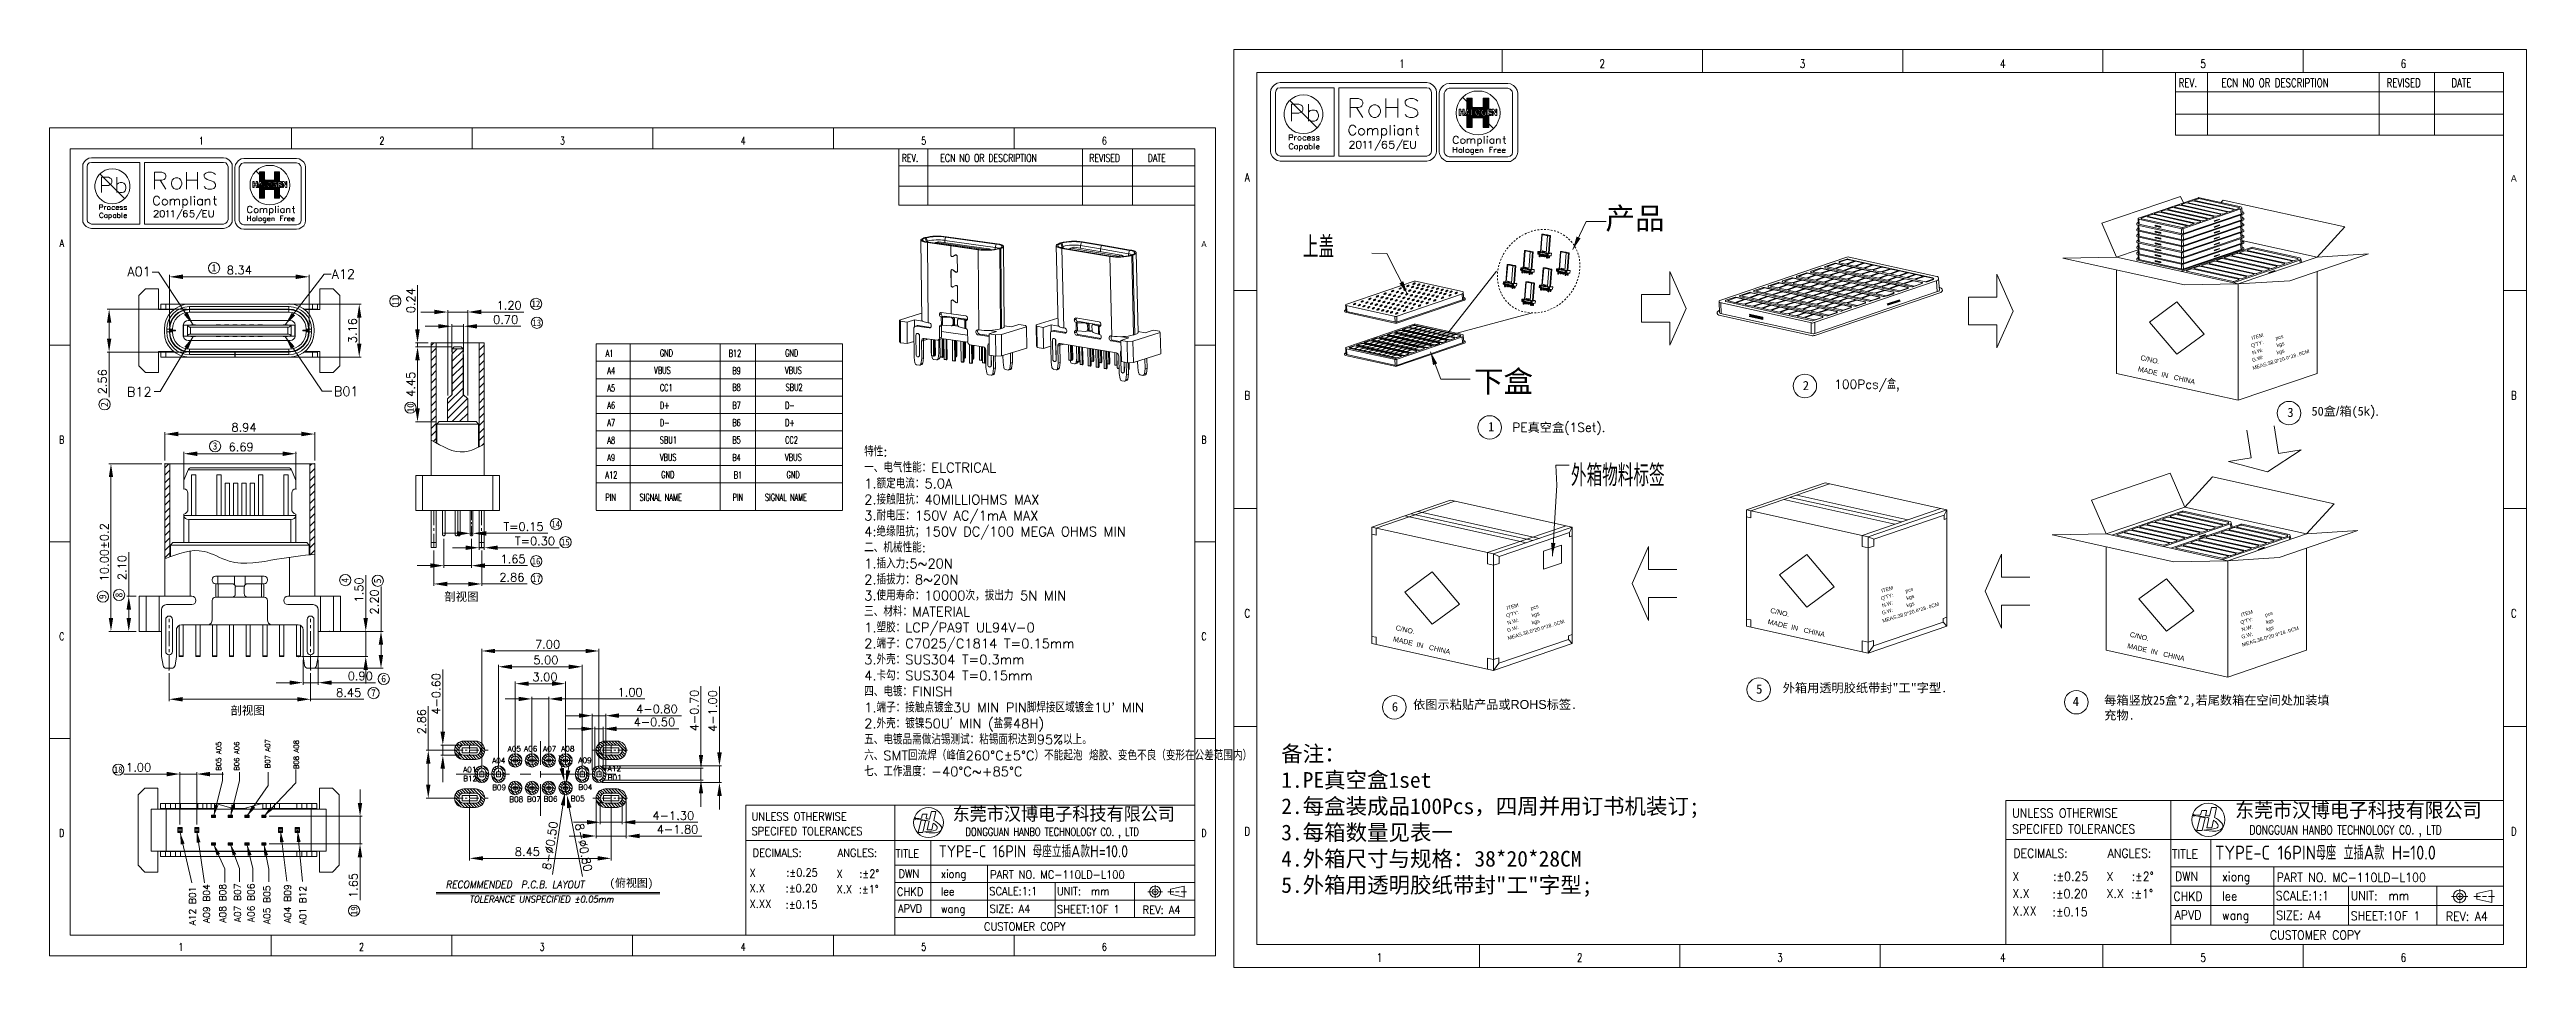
# Model space of a CAD drawing. Extents: x 2510 to 2658, y 709 to 763.
import ezdxf
from ezdxf.enums import TextEntityAlignment as Align

# ---------------------------------------------------------------- set-up
doc = ezdxf.new("R2010")
doc.units = 0
doc.header["$MEASUREMENT"] = 0
for name, pattern in [('ACAD_ISO02W100', [15, 12, -3]), ('CENTER', [50.8, 31.75, -6.35, 6.35, -6.35]), ('HIDDEN', [0.2, 0.1, -0.1])]:
    doc.linetypes.add(name, pattern=pattern)
doc.layers.get('0').update_dxf_attribs({"linetype": 'CONTINUOUS', "lineweight": 20})
doc.layers.get('Defpoints').update_dxf_attribs({"linetype": 'CONTINUOUS'})
for name, color, linetype, lineweight in [('DIM', 3, 'CONTINUOUS', 9), ('HANBO', 7, 'CONTINUOUS', 9), ('NOTE', 82, 'CONTINUOUS', 18), ('screw', 33, 'CONTINUOUS', 13), ('Text', 4, 'CONTINUOUS', 15)]:
    doc.layers.add(name, color=color, linetype=linetype, lineweight=lineweight)
doc.styles.add('3.5号字', font='gbenor.shx', dxfattribs={"height": 3.5, "bigfont": 'gbcbig.shx'})
doc.styles.add('ROMANS', font='ROMANS.SHX', dxfattribs={"bigfont": 'gbcbig.shx'})
doc.styles.get("Standard").update_dxf_attribs({"font": 'simplex.shx', "bigfont": 'gbcbig.shx'})
doc.styles.add('style2', font='')
doc.styles.add('txt', font='lereq.shx', dxfattribs={"width": 0.7, "bigfont": '@extfont2.shx'})
doc.styles.add('宋体', font='')
doc.styles.add('样式 1', font='gbenor.shx', dxfattribs={"height": 1.2, "bigfont": 'gbcbig.shx'})
doc.styles.add('細', font='')
doc.styles.get('style2').set_extended_font_data('SimSun')
doc.styles.get('宋体').set_extended_font_data('SimSun')
doc.styles.get('細').set_extended_font_data('NSimSun')
doc.dimstyles.new('汉博电子', dxfattribs={"dimtxt": 0.5, "dimasz": 0.8, "dimexe": 0.12, "dimexo": 0.19, "dimgap": 0.15, "dimtad": 1, "dimzin": 1, "dimdsep": 46, "dimtxsty": 'ROMANS', "dimcen": 2.13, "dimclrd": 3, "dimclre": 3, "dimclrt": 2, "dimazin": 2, "dimtfac": 1, "dimtmove": 0, "dimatfit": 3, "dimfxl": 1, "dimlwd": 13, "dimlwe": 13, "dimarcsym": 0})

msp = doc.modelspace()

# ---------------------------------------------------------------- texts
at = {"color": 3, "style": 'style2'}
for s, height, p in [('1', 0.43, (2519.982, 750.122)), ('12', 0.3866, (2539.084, 747.999)), ('13', 0.3866, (2539.134, 746.869)), ('3', 0.43, (2520.041, 739.496)), ('14', 0.3866, (2540.266, 734.857)), ('15', 0.3866, (2540.839, 733.781)), ('16', 0.3866, (2539.088, 732.647)), ('17', 0.3866, (2539.117, 731.6)), ('6', 0.43, (2530.111, 725.617)), ('7', 0.43, (2529.502, 724.769)), ('18', 0.3866, (2514.147, 720.211))]:
    msp.add_text(s, height=height, dxfattribs=at).set_placement(p)
for s, height, p in [('11', 0.3866, (2531.148, 748.082)), ('2', 0.43, (2513.8, 742.037)), ('10', 0.3866, (2532.048, 741.727)), ('9', 0.43, (2513.697, 730.569)), ('8', 0.43, (2514.665, 730.67)), ('4', 0.43, (2528.166, 731.553)), ('5', 0.43, (2530.107, 731.516)), ('19', 0.3866, (2528.688, 711.722))]:
    msp.add_text(s, height=height, rotation=90, dxfattribs=at).set_placement(p)
at = {"color": 2, "width": 0.65}
for s, p in [(' A1', (2543.315, 745.033)), ('GND', (2546.744, 745.044)), ('B12', (2550.852, 745.024)), ('GND', (2554.221, 745.044)), ('A4', (2543.61, 743.996)), ('VBUS', (2546.404, 744.008)), ('B9', (2551.07, 743.996)), ('VBUS', (2554.221, 744.008)), ('A5', (2543.61, 742.96)), ('A6', (2543.61, 741.923)), ('CC1', (2546.744, 742.971)), ('D+', (2546.744, 741.935)), ('B8', (2551.07, 743.003)), ('B7', (2551.07, 741.923)), ('D-', (2554.221, 741.935)), ('SBU2', (2554.25, 742.991)), ('A7', (2543.61, 740.887)), ('D-', (2546.744, 740.898)), ('B6', (2551.07, 740.887)), ('D+', (2554.221, 740.898)), ('A8', (2543.61, 739.832)), ('SBU1', (2546.743, 739.854)), ('B5', (2551.07, 739.85)), ('CC2', (2554.221, 739.862)), ('A12', (2543.494, 737.778)), ('A9', (2543.61, 738.814)), ('VBUS', (2546.744, 738.825)), ('GND', (2546.829, 737.789)), ('B4', (2551.07, 738.814)), ('B1', (2551.155, 737.778)), ('VBUS', (2554.221, 738.825)), ('GND', (2554.307, 737.789)), ('PIN', (2543.494, 736.435)), ('SIGNAL NAME', (2545.538, 736.447)), ('PIN', (2551.086, 736.435)), ('SIGNAL NAME', (2553.016, 736.447))]:
    msp.add_text(s, height=0.417, dxfattribs=at).set_placement(p)
at = {"color": 2, "oblique": 10, "width": 0.9}
for s, height, p in [('RECOMMENDED  P.C.B. LAYOUT ', 0.44, (2533.957, 713.334)), ('TOLERANCE UNSPECIFIED %%p0.05mm ', 0.4, (2535.376, 712.47))]:
    msp.add_text(s, height=height, dxfattribs=at).set_placement(p)
at = {"color": 2, "linetype": 'ByBlock', "attachment_point": 1, "style": '細'}
for s, insert, char_height, width, rotation in [("{\\fArial|b0|i0|c0|p32;Q'TY:         pcs}", (2641.695, 745.793), 0.21779, 2.58347, 16.92595), ('{\\fArial|b0|i0|c0|p32;ITEM}', (2641.726, 746.24), 0.21779, 2.58347, 16.92595), ('{\\fArial|b0|i0|c0|p32;G.W:          kgs}', (2641.754, 744.928), 0.21779, 2.58347, 16.92595), ('{\\fArial|b0|i0|c0|p32;N.W:          kgs}', (2641.765, 745.367), 0.21779, 2.58347, 16.92595), ('{\\fArial|b0|i0|c0|p32;MEAS.38.0*20.\\fNSimSun|b0|i0|c134|p32;0\\fArial|b0|i0|c0|p32;*\\fNSimSun|b0|i0|c134|p32;28.0\\fArial|b0|i0|c0|p32;CM}', (2641.79, 744.454), 0.217793, 2.58347, 16.92595), ('{\\fArial|b0|i0|c0|p32;MADE  IN   CHINA}', (2635.016, 744.464), 0.29806, 4.67263, 346.93884), ('{\\fArial|b0|i0|c0|p32;C/NO.}', (2635.169, 745.138), 0.29806, 4.67263, 346.93884), ("{\\fArial|b0|i0|c0|p32;Q'TY:         pcs}", (2619.599, 730.714), 0.21779, 2.58347, 16.92595), ('{\\fArial|b0|i0|c0|p32;ITEM}', (2619.63, 731.161), 0.21779, 2.58347, 16.92595), ('{\\fArial|b0|i0|c0|p32;N.W:          kgs}', (2619.67, 730.287), 0.21779, 2.58347, 16.92595), ('{\\fArial|b0|i0|c0|p32;C/NO.}', (2590.709, 729.026), 0.29806, 4.67263, 346.93884), ("{\\fArial|b0|i0|c0|p32;Q'TY:         pcs}", (2597.234, 729.681), 0.21779, 2.58347, 16.92595), ('{\\fArial|b0|i0|c0|p32;ITEM}', (2597.265, 730.128), 0.21779, 2.58347, 16.92595), ('{\\fArial|b0|i0|c0|p32;G.W:          kgs}', (2597.294, 728.816), 0.21779, 2.58347, 16.92595), ('{\\fArial|b0|i0|c0|p32;N.W:          kgs}', (2597.305, 729.254), 0.21779, 2.58347, 16.92595), ('{\\fArial|b0|i0|c0|p32;MEAS.38.0*20.\\fNSimSun|b0|i0|c134|p32;0\\fArial|b0|i0|c0|p32;*\\fNSimSun|b0|i0|c134|p32;28.0\\fArial|b0|i0|c0|p32;CM}', (2597.33, 728.342), 0.217793, 2.58347, 16.92595), ('{\\fArial|b0|i0|c0|p32;MADE  IN   CHINA}', (2612.92, 729.385), 0.29806, 4.67263, 346.93884), ('{\\fArial|b0|i0|c0|p32;C/NO.}', (2613.074, 730.059), 0.29806, 4.67263, 346.93884), ('{\\fArial|b0|i0|c0|p32;G.W:          kgs}', (2619.658, 729.849), 0.21779, 2.58347, 16.92595), ('{\\fArial|b0|i0|c0|p32;MEAS.38.0*20.\\fNSimSun|b0|i0|c134|p32;0\\fArial|b0|i0|c0|p32;*\\fNSimSun|b0|i0|c134|p32;28.0\\fArial|b0|i0|c0|p32;CM}', (2619.695, 729.375), 0.217793, 2.58347, 16.92595), ("{\\fArial|b0|i0|c0|p32;Q'TY:         pcs}", (2641.063, 729.28), 0.21779, 2.58347, 16.92595), ('{\\fArial|b0|i0|c0|p32;ITEM}', (2641.094, 729.727), 0.21779, 2.58347, 16.92595), ('{\\fArial|b0|i0|c0|p32;G.W:          kgs}', (2641.122, 728.415), 0.21779, 2.58347, 16.92595), ('{\\fArial|b0|i0|c0|p32;N.W:          kgs}', (2641.134, 728.853), 0.21779, 2.58347, 16.92595), ('{\\fArial|b0|i0|c0|p32;MEAS.38.0*20.\\fNSimSun|b0|i0|c134|p32;0\\fArial|b0|i0|c0|p32;*\\fNSimSun|b0|i0|c134|p32;28.0\\fArial|b0|i0|c0|p32;CM}', (2641.158, 727.941), 0.217793, 2.58347, 16.92595), ('{\\fArial|b0|i0|c0|p32;MADE  IN   CHINA}', (2590.556, 728.352), 0.29806, 4.67263, 346.93884), ('{\\fArial|b0|i0|c0|p32;MADE  IN   CHINA}', (2634.384, 727.951), 0.29806, 4.67263, 346.93884), ('{\\fArial|b0|i0|c0|p32;C/NO.}', (2634.538, 728.625), 0.29806, 4.67263, 346.93884)]:
    msp.add_mtext(s, dxfattribs=dict(at, insert=insert, char_height=char_height, width=width, rotation=rotation))
at = {"color": 3, "insert": (2533.871, 730.971), "char_height": 0.5, "width": 2.03858, "attachment_point": 1}
msp.add_mtext('{\\fNSimSun|b0|i0|c134|p49;剖视图}', dxfattribs=at)
at = {"color": 2, "char_height": 0.32}
for s, insert, attachment_point in [('\\A1; A05', (2537.441, 721.804), 1), ('\\A1; A06', (2538.417, 721.809), 1), ('\\A1; A07', (2539.549, 721.799), 1), ('\\A1; A08', (2540.634, 721.809), 1), ('\\A1;A01\\PB12', (2535.002, 719.712), 7), ('\\A1;A04\\P\\P\\PB09', (2536.731, 719.183), 7), ('\\A1;A09\\P\\P\\PB04', (2541.876, 719.197), 7), ('\\A1;A12\\PB01', (2543.634, 719.772), 7), ('\\A1;B08', (2537.75, 718.791), 1), ('\\A1; B07', (2538.59, 718.801), 1), ('\\A1;B06', (2539.801, 718.814), 1), ('\\A1;B05', (2541.423, 718.835), 1)]:
    msp.add_mtext(s, dxfattribs=dict(at, insert=insert, attachment_point=attachment_point))
at = {"layer": 'DIM', "linetype": 'ByBlock', "style": '宋体'}
for s, p in [('产品', (2603.191, 752.639)), ('下盒', (2595.337, 742.919))]:
    msp.add_text(s, height=1.2943, dxfattribs=at).set_placement(p)
at = {"layer": 'DIM', "linetype": 'ByBlock', "attachment_point": 1}
for s, insert, char_height, width in [('上盖', (2585.133, 752.228), 1.2943, 31.56853), ('100Pcs/{\\Fromanc,gbcbig|c134;盒},', (2616.845, 743.659), 0.5333, 13.00784), ('PE{\\fSimSun|b0|i0|c134|p54;真空盒}(1Set).', (2597.631, 741.082), 0.5333, 13.00784), ('{\\fSimSun|b0|i0|c134|p54;50盒\\fArial|b0|i0|c0|p32;/\\fSimSun|b0|i0|c134|p54;箱(5\\fArial|b0|i0|c0|p32;k}).', (2645.34, 742.053), 0.533302, 13.00784), ('外箱物料标签', (2601.132, 738.597), 1.2943, 31.56853), ('{\\fSimSun|b0|i0|c134|p54;依图示粘贴产品或\\fArial|b0|i0|c0|p32;ROHS\\fSimSun|b0|i0|c134|p54;标签.}', (2591.707, 724.557), 0.5333, 13.00784), ('{\\fSimSun|b0|i0|c134|p54;外箱用透明胶纸带封"工"字型.}', (2613.775, 725.549), 0.5333, 13.00784), ('{\\fSimSun|b0|i0|c134|p54;每箱竖放25盒*2,若尾数箱在空间处加装填充物.}', (2632.963, 724.811), 0.5333, 13.94708)]:
    msp.add_mtext(s, dxfattribs=dict(at, insert=insert, char_height=char_height, width=width))
at = {"layer": 'DIM', "linetype": 'ByBlock', "char_height": 0.55085, "width": 0.06914, "attachment_point": 1, "style": '細'}
for s, insert in [('{\\fSimSun|b0|i0|c134|p54;2}', (2614.968, 743.591)), ('{\\fSimSun|b0|i0|c134|p54;1}', (2596.18, 741.136)), ('{\\fSimSun|b0|i0|c134|p54;3}', (2643.893, 741.992)), ('{\\fSimSun|b0|i0|c134|p54;5}', (2612.184, 725.485)), ('{\\fSimSun|b0|i0|c134|p54;4}', (2631.081, 724.744)), ('{\\fSimSun|b0|i0|c134|p54;6}', (2590.439, 724.427))]:
    msp.add_mtext(s, dxfattribs=dict(at, insert=insert))
at = {"layer": 'HANBO', "style": 'ROMANS', "width": 0.75}
for s, height, p in [('1', 0.503, (2591.046, 762.263)), ('2', 0.503, (2603.001, 762.263)), ('3', 0.503, (2614.956, 762.263)), ('4', 0.503, (2626.911, 762.263)), ('5', 0.503, (2638.866, 762.263)), ('6', 0.503, (2650.821, 762.263)), ('1', 0.453, (2519.37, 757.693)), ('2', 0.453, (2530.152, 757.693)), ('3', 0.453, (2540.934, 757.693)), ('4', 0.453, (2551.716, 757.693)), ('5', 0.453, (2562.498, 757.693)), ('6', 0.453, (2573.28, 757.693)), ('A', 0.503, (2581.81, 755.487)), ('A', 0.453, (2511.041, 751.582)), ('B', 0.503, (2581.81, 742.482)), ('B', 0.503, (2657.412, 742.482)), ('B', 0.453, (2511.041, 739.853)), ('B', 0.453, (2579.224, 739.853)), ('C', 0.503, (2581.81, 729.478)), ('C', 0.503, (2657.412, 729.478)), ('C', 0.453, (2511.041, 728.125)), ('C', 0.453, (2579.224, 728.125)), ('D', 0.453, (2511.041, 716.396)), ('D', 0.453, (2579.224, 716.396)), ('D', 0.503, (2581.81, 716.473)), ('D', 0.503, (2657.412, 716.473)), ('1', 0.453, (2518.154, 709.601)), ('2', 0.453, (2528.936, 709.601)), ('3', 0.453, (2539.718, 709.601)), ('4', 0.453, (2551.716, 709.601)), ('5', 0.453, (2562.498, 709.601)), ('6', 0.453, (2573.28, 709.601)), ('1', 0.503, (2589.698, 708.939)), ('2', 0.503, (2601.653, 708.939)), ('3', 0.503, (2613.608, 708.939)), ('4', 0.503, (2626.911, 708.939)), ('5', 0.503, (2638.866, 708.939)), ('6', 0.503, (2650.821, 708.939))]:
    msp.add_text(s, height=height, dxfattribs=at).set_placement(p, align=Align.CENTER)
at = {"layer": 'HANBO', "style": 'ROMANS'}
for s, height, width, p in [('REV.', 0.5028, 0.75, (2637.407, 761.122)), ('ECN NO OR DESCRIPTION', 0.5028, 0.75, (2639.958, 761.122)), ('REVISED', 0.5028, 0.75, (2649.822, 761.122)), ('DATE', 0.5028, 0.75, (2653.689, 761.122)), ('REV.', 0.4535, 0.75, (2561.182, 756.664)), ('ECN NO OR DESCRIPTION', 0.45346, 0.75, (2563.483, 756.664)), ('REVISED', 0.4535, 0.75, (2572.379, 756.664)), ('DATE', 0.4535, 0.75, (2575.867, 756.664)), ('UNLESS OTHERWISE  ', 0.47986, 0.9, (2552.218, 717.363)), ('SPECIFED TOLERANCES', 0.53207, 0.9, (2627.468, 716.588)), ('UNLESS OTHERWISE  ', 0.53207, 0.9, (2627.468, 717.545)), ('SPECIFED TOLERANCES', 0.47986, 0.9, (2552.218, 716.499)), ('DECIMALS:', 0.4799, 0.9, (2552.283, 715.198)), ('ANGLES:', 0.4799, 0.9, (2557.358, 715.198)), ('TITLE', 0.4799, 0.9, (2560.82, 715.154)), ('DONGGUAN HANBO TECHNOLOGY CO. , LTD', 0.47986, 0.75, (2564.993, 716.453)), ('DECIMALS:', 0.5321, 0.9, (2627.54, 715.145)), ('ANGLES:', 0.5321, 0.9, (2633.167, 715.145)), ('TITLE', 0.5321, 0.9, (2637.006, 715.096)), ('DONGGUAN HANBO TECHNOLOGY CO. , LTD', 0.53207, 0.75, (2641.633, 716.537)), ('X        ', 0.4799, 0.9, (2552.1, 714.014)), (':%%P0.25', 0.4799, 0.9, (2554.288, 714.019)), ('X        ', 0.4799, 0.9, (2557.299, 713.951)), (':%%P2%%d', 0.4799, 0.9, (2558.65, 713.956)), ('DWN', 0.4799, 0.9, (2560.988, 713.957)), ('xiong', 0.4799, 0.9, (2563.518, 713.943)), ('PART NO. MC-110LD-L100', 0.47986, 0.9, (2566.457, 713.9)), ('X        ', 0.5321, 0.9, (2627.485, 713.763)), (':%%P0.25', 0.5321, 0.9, (2629.912, 713.768)), ('X        ', 0.5321, 0.9, (2633.102, 713.763)), (':%%P2%%d', 0.5321, 0.9, (2634.6, 713.768)), ('DWN', 0.5321, 0.9, (2637.192, 713.769)), ('xiong', 0.5321, 0.9, (2639.998, 713.753)), ('PART NO. MC-110LD-L100', 0.53207, 0.9, (2643.256, 713.705)), ('X.X        ', 0.47986, 0.9, (2552.1, 713.099)), (':%%P0.20', 0.4799, 0.9, (2554.257, 713.086)), ('X.X        ', 0.47986, 0.9, (2557.299, 713.036)), (':%%P1%%d', 0.4799, 0.9, (2558.62, 713.023)), ('CHKD', 0.4799, 0.9, (2560.901, 712.883)), ('lee', 0.4799, 0.9, (2563.518, 712.899)), ('SCALE:1:1', 0.4799, 0.9, (2566.409, 712.914)), ('UNIT:  mm', 0.4799, 0.9, (2570.44, 712.913)), ('X.X        ', 0.53207, 0.9, (2627.485, 712.747)), (':%%P0.20', 0.5321, 0.9, (2629.877, 712.733)), ('X.X        ', 0.53207, 0.9, (2633.102, 712.747)), (':%%P1%%d', 0.5321, 0.9, (2634.566, 712.733)), ('CHKD', 0.5321, 0.9, (2637.096, 712.578)), ('lee', 0.5321, 0.9, (2639.998, 712.595)), ('SCALE:1:1', 0.5321, 0.9, (2643.203, 712.612)), ('UNIT:  mm', 0.5321, 0.9, (2647.672, 712.611)), ('X.XX        ', 0.47986, 0.9, (2552.1, 712.151)), (':%%P0.15', 0.4799, 0.9, (2554.257, 712.11)), ('APVD', 0.4799, 0.9, (2560.963, 711.877)), ('wang', 0.4799, 0.9, (2563.518, 711.854)), ('CUSTOMER COPY', 0.47986, 0.9, (2566.095, 710.796)), ('SIZE: A4', 0.4799, 0.9, (2566.435, 711.865)), ('SHEET:1OF 1', 0.47986, 0.9, (2570.446, 711.832)), ('REV: A4', 0.4799, 0.9, (2575.567, 711.805)), ('X.XX        ', 0.53207, 0.9, (2627.485, 711.696)), (':%%P0.15', 0.5321, 0.9, (2629.877, 711.651)), ('APVD', 0.5321, 0.9, (2637.164, 711.463)), ('wang', 0.5321, 0.9, (2639.998, 711.437)), ('SIZE: A4', 0.5321, 0.9, (2643.232, 711.449)), ('SHEET:1OF 1', 0.53207, 0.9, (2647.679, 711.412)), ('REV: A4', 0.5321, 0.9, (2653.357, 711.382)), ('CUSTOMER COPY', 0.53207, 0.9, (2642.855, 710.264))]:
    msp.add_text(s, height=height, dxfattribs=dict(at, width=width)).set_placement(p)
at = {"layer": 'HANBO', "ltscale": 5, "style": 'txt'}
for height, p in [(0.388, (2657.412, 755.487)), (0.35, (2579.224, 751.582))]:
    msp.add_text('A', height=height, dxfattribs=at).set_placement(p, align=Align.CENTER)
at = {"layer": 'HANBO', "color": 7, "style": '3.5号字', "width": 1.6}
for height, p in [(0.8863, (2564.219, 717.286)), (0.98273, (2640.774, 717.459))]:
    msp.add_text('东莞市汉博电子科技有限公司', height=height, dxfattribs=at).set_placement(p)
at = {"layer": 'HANBO', "style": '样式 1'}
for s, height, p in [('TYPE-C 16PIN 母座立插A款H=10.0', 0.72, (2563.389, 715.171)), ('TYPE-C 16PIN母座 立插A款 H=10.0', 0.8316, (2639.583, 715.034))]:
    msp.add_text(s, height=height, dxfattribs=at).set_placement(p)
at = {"layer": 'HANBO', "color": 2, "char_height": 0.56, "attachment_point": 1, "style": 'ROMANS'}
for s, insert in [('\\A1;A01', (2514.958, 750.394)), ('\\A1;A12', (2527.155, 750.246)), ('\\A1;B12', (2514.939, 743.222)), ('\\A1;B01', (2527.291, 743.25))]:
    msp.add_mtext(s, dxfattribs=dict(at, insert=insert))
at = {"layer": 'HANBO', "color": 3, "insert": (2558.94, 739.662), "char_height": 0.572426, "width": 80.42912, "attachment_point": 1, "style": 'ROMANS'}
msp.add_mtext("特性:^J一、电气性能：ELCTRICAL^J1.额定电流：5.0A^J2.接触阻抗：40MILLIOHMS MAX^J3.耐电压：150V AC/1mA MAX  ^J4:绝缘阻抗；150V DC/100 MEGA OHMS MIN^J二、机械性能:^J1.插入力:5~20N^J2.插拔力：8~20N^J3.使用寿命：10000次，拔出力 5N MIN^J三、材料：MATERIAL^J1.塑胶：LCP/PA9T UL94V-0^J2.端子：C7025/C1814 T=0.15mm^J3.外壳：SUS304 T=0.3mm^J4.卡勾：SUS304 T=0.15mm^J四、电镀：FINISH^J1.端子：接触点镀金3U MIN PIN脚焊接区域镀金1U' MIN^J2.外壳：镀镍50U’ MIN (盐雾48H)^J五、电镀品需做沾锡测试：粘锡面积达到95%以上。^J六、SMT回流焊（峰值260°C±5°C）不能起泡 熔胶、变色不良（变形在公差范围内）^J七、工作温度：-40°C~+85°C", dxfattribs=at)
at = {"layer": 'HANBO', "color": 3, "insert": (2521.116, 724.182), "char_height": 0.5, "width": 2.03858, "attachment_point": 1}
msp.add_mtext('{\\fNSimSun|b0|i0|c134|p49;剖视图}', dxfattribs=at)
at = {"layer": 'HANBO', "color": 2, "rotation": 90}
for s, insert, char_height, attachment_point in [('\\A1; B05 A05', (2520.256, 720.128), 0.3, 1), ('\\A1; B06 A06', (2521.33, 720.128), 0.3, 1), ('\\A1; B07 A07', (2523.179, 720.281), 0.3, 1), ('\\A1; B08 A08', (2524.886, 720.225), 0.3, 1), ('\\A1;A12 B01', (2519.04, 713.423), 0.4, 9), ('\\A1;A09 B04', (2519.885, 713.565), 0.4, 9), ('\\A1; A08 B08', (2520.449, 713.583), 0.4, 3), ('\\A1; A07 B07', (2521.341, 713.611), 0.4, 3), ('\\A1; A06 B06', (2522.138, 713.611), 0.4, 3), ('\\A1; A05 B05', (2523.091, 713.494), 0.4, 3), ('\\A1;A04 B09', (2524.726, 713.559), 0.4, 9), ('\\A1;A01 B12', (2525.625, 713.463), 0.4, 9)]:
    msp.add_mtext(s, dxfattribs=dict(at, insert=insert, char_height=char_height, attachment_point=attachment_point))
at = {"layer": 'NOTE', "color": 0, "linetype": 'ACAD_ISO02W100', "insert": (2543.736, 713.884), "char_height": 0.48, "width": 3.57191, "attachment_point": 1, "style": 'ROMANS'}
msp.add_mtext('{\\fSimSun|b0|i0|c134|p2;\\C2;(俯视图)}', dxfattribs=at)
at = {"layer": 'Text', "linetype": 'ByBlock', "ltscale": 0.932966, "insert": (2583.837, 721.823), "char_height": 0.939578, "width": 26.55252, "attachment_point": 1}
msp.add_mtext('{\\fSimSun|b0|i0|c134|p2;备注：  \\P1.PE真空盒1set\\P2.每盒装成品100Pcs，四周并用订书机装订;\\P3.每箱数量见表一\\P4.外箱尺寸与规格：38*20*28CM\\P\\fSimSun|b0|i0|c0|p2;5.\\fSimSun|b0|i0|c134|p2;外箱用透明胶纸带封\\fSimSun|b0|i0|c0|p2;"\\fSimSun|b0|i0|c134|p2;工\\fSimSun|b0|i0|c0|p2;"\\fSimSun|b0|i0|c134|p2;字型\\fSimSun|b0|i0|c0|p2;;}', dxfattribs=at)

# ---------------------------------------------------------------- blocks, each defined once
blk = doc.blocks.new('hanbo')
at = {"layer": 'HANBO'}
blk.add_ellipse((-2.08, 0.26), major_axis=(0, 1.28), ratio=1, dxfattribs=at)
at = {"layer": 'HANBO', "color": 7}
for points, knots in [([(-3.19, 0.69), (-3.19, 0.69), (-3.22, 0.62), (-3.22, 0.62), (-3.22, 0.62), (-3.22, 0.62), (-3.29, 0.6), (-3.29, 0.6), (-3.29, 0.6), (-3.29, 0.6), (-3.22, 0.57), (-3.22, 0.57), (-3.22, 0.57), (-3.22, 0.57), (-3.21, 0.5), (-3.21, 0.5), (-3.21, 0.5), (-3.21, 0.5), (-3.18, 0.57), (-3.18, 0.57), (-3.18, 0.57), (-3.18, 0.57), (-3.15, 0.58), (-3.15, 0.58), (-3.15, 0.58), (-2.9, 0.55), (-2.24, 0.48), (-2.03, 0.39), (-2.03, 0.39), (-2.03, 0.39), (-2.2, -0.36), (-2.2, -0.36), (-2.2, -0.36), (-2.2, -0.36), (-1.8, -0.36), (-1.8, -0.36), (-1.8, -0.36), (-1.8, -0.36), (-1.67, 0.22), (-1.67, 0.22), (-1.67, 0.22), (-1.67, 0.22), (-1.42, 0.05), (-1.35, -0.11), (-1.35, -0.11), (-1.29, -0.28), (-1.38, -0.35), (-1.47, -0.39), (-1.47, -0.39), (-1.66, -0.48), (-2.21, -0.52), (-2.42, -0.53), (-2.42, -0.53), (-2.42, -0.53), (-2.14, -0.62), (-1.77, -0.62), (-1.77, -0.62), (-1.41, -0.63), (-1.1, -0.54), (-1, -0.4), (-1, -0.4), (-0.9, -0.25), (-0.95, -0.08), (-1.04, 0.01), (-1.04, 0.01), (-1.19, 0.19), (-1.4, 0.34), (-1.61, 0.43), (-1.61, 0.43), (-1.61, 0.43), (-1.44, 1.2), (-1.44, 1.2), (-1.44, 1.2), (-1.44, 1.2), (-1.83, 1.2), (-1.83, 1.2), (-1.83, 1.2), (-1.83, 1.2), (-1.99, 0.55), (-1.99, 0.55), (-1.99, 0.55), (-1.99, 0.55), (-2.28, 0.6), (-2.29, 0.6), (-2.29, 0.6), (-2.28, 0.62), (-2.2, 0.98), (-2.2, 0.98), (-2.2, 0.98), (-2.2, 0.98), (-2.59, 0.98), (-2.59, 0.98), (-2.59, 0.98), (-2.62, 0.87), (-2.65, 0.74), (-2.68, 0.63), (-2.68, 0.63), (-2.68, 0.63), (-3.15, 0.61), (-3.15, 0.61), (-3.15, 0.61), (-3.15, 0.61), (-3.18, 0.62), (-3.18, 0.62), (-3.18, 0.62), (-3.18, 0.62), (-3.19, 0.69), (-3.19, 0.69)], [0, 0, 0, 0, 0.035714, 0.035714, 0.035714, 0.035714, 0.071429, 0.071429, 0.071429, 0.071429, 0.107143, 0.107143, 0.107143, 0.107143, 0.142857, 0.142857, 0.142857, 0.142857, 0.178571, 0.178571, 0.178571, 0.178571, 0.214286, 0.214286, 0.214286, 0.214286, 0.25, 0.25, 0.25, 0.25, 0.285714, 0.285714, 0.285714, 0.285714, 0.321429, 0.321429, 0.321429, 0.321429, 0.357143, 0.357143, 0.357143, 0.357143, 0.392857, 0.392857, 0.392857, 0.392857, 0.428571, 0.428571, 0.428571, 0.428571, 0.464286, 0.464286, 0.464286, 0.464286, 0.5, 0.5, 0.5, 0.5, 0.535714, 0.535714, 0.535714, 0.535714, 0.571429, 0.571429, 0.571429, 0.571429, 0.607143, 0.607143, 0.607143, 0.607143, 0.642857, 0.642857, 0.642857, 0.642857, 0.678571, 0.678571, 0.678571, 0.678571, 0.714286, 0.714286, 0.714286, 0.714286, 0.75, 0.75, 0.75, 0.75, 0.785714, 0.785714, 0.785714, 0.785714, 0.821429, 0.821429, 0.821429, 0.821429, 0.857143, 0.857143, 0.857143, 0.857143, 0.892857, 0.892857, 0.892857, 0.892857, 0.928571, 0.928571, 0.928571, 0.928571, 1, 1, 1, 1]), ([(-2.71, 0.48), (-2.71, 0.48), (-2.96, -0.58), (-2.96, -0.58), (-2.96, -0.58), (-2.96, -0.58), (-2.56, -0.58), (-2.56, -0.58), (-2.56, -0.58), (-2.56, -0.58), (-2.33, 0.42), (-2.33, 0.42), (-2.33, 0.42), (-2.33, 0.42), (-2.55, 0.47), (-2.71, 0.48)], [0, 0, 0, 0, 0.2, 0.2, 0.2, 0.2, 0.4, 0.4, 0.4, 0.4, 0.6, 0.6, 0.6, 0.6, 1, 1, 1, 1])]:
    blk.add_open_spline(points, degree=3, knots=knots, dxfattribs=at)
blk = doc.blocks.new('ea')
at = {"layer": 'HANBO'}
h = blk.add_hatch(color=256, dxfattribs=at)
h.dxf.hatch_style = 2
h.paths.add_polyline_path([(55.18, 79.79), (55.18, 79.31), (55.46, 79.31)])
h = blk.add_hatch(color=256, dxfattribs=at)
h.dxf.hatch_style = 2
h.paths.add_polyline_path([(55.18, 79.79), (55.46, 79.79), (55.46, 79.31)])
h = blk.add_hatch(color=256, dxfattribs=at)
h.dxf.hatch_style = 2
h.paths.add_polyline_path([(56.02, 79.79), (56.02, 79.31), (56.3, 79.31)])
h = blk.add_hatch(color=256, dxfattribs=at)
h.dxf.hatch_style = 2
h.paths.add_polyline_path([(56.02, 79.79), (56.3, 79.79), (56.3, 79.31)])
h = blk.add_hatch(color=256, dxfattribs=at)
h.dxf.hatch_style = 2
h.paths.add_polyline_path([(55.18, 79.23), (55.18, 79.24), (55.17, 79.24), (55.17, 79.23)])
h = blk.add_hatch(color=256, dxfattribs=at)
h.dxf.hatch_style = 2
h.paths.add_polyline_path([(55.18, 79.31), (55.18, 79.23), (56.3, 79.23)])
h = blk.add_hatch(color=256, dxfattribs=at)
h.dxf.hatch_style = 2
h.paths.add_polyline_path([(55.18, 79.31), (56.3, 79.31), (56.3, 79.23)])
h = blk.add_hatch(color=256, dxfattribs=at)
h.dxf.hatch_style = 2
h.paths.add_polyline_path([(55.2, 79.07), (55.18, 79.03), (55.25, 79.03)])
h = blk.add_hatch(color=256, dxfattribs=at)
h.dxf.hatch_style = 2
h.paths.add_polyline_path([(55.18, 79.03), (55.18, 79.02), (55.25, 79.02)])
h = blk.add_hatch(color=256, dxfattribs=at)
h.dxf.hatch_style = 2
h.paths.add_polyline_path([(55.18, 79.03), (55.25, 79.03), (55.25, 79.02)])
h = blk.add_hatch(color=256, dxfattribs=at)
h.dxf.hatch_style = 2
h.paths.add_polyline_path([(55.18, 78.97), (55.18, 78.95), (55.26, 78.95)])
h = blk.add_hatch(color=256, dxfattribs=at)
h.dxf.hatch_style = 2
h.paths.add_polyline_path([(55.18, 78.97), (55.26, 78.97), (55.26, 78.95)])
h = blk.add_hatch(color=256, dxfattribs=at)
h.dxf.hatch_style = 2
h.paths.add_polyline_path([(55.18, 78.95), (55.18, 78.93), (55.28, 78.93)])
h = blk.add_hatch(color=256, dxfattribs=at)
h.dxf.hatch_style = 2
h.paths.add_polyline_path([(55.18, 78.95), (55.26, 78.95), (55.28, 78.93)])
h = blk.add_hatch(color=256, dxfattribs=at)
h.dxf.hatch_style = 2
h.paths.add_polyline_path([(55.18, 78.93), (55.18, 78.92), (55.28, 78.92)])
h = blk.add_hatch(color=256, dxfattribs=at)
h.dxf.hatch_style = 2
h.paths.add_polyline_path([(55.18, 78.93), (55.28, 78.93), (55.28, 78.92)])
h = blk.add_hatch(color=256, dxfattribs=at)
h.dxf.hatch_style = 2
h.paths.add_polyline_path([(55.18, 78.92), (55.18, 78.9), (55.28, 78.9)])
h = blk.add_hatch(color=256, dxfattribs=at)
h.dxf.hatch_style = 2
h.paths.add_polyline_path([(55.18, 78.92), (55.28, 78.92), (55.28, 78.9)])
h = blk.add_hatch(color=256, dxfattribs=at)
h.dxf.hatch_style = 2
h.paths.add_polyline_path([(55.18, 78.9), (55.18, 78.89), (55.71, 78.89)])
h = blk.add_hatch(color=256, dxfattribs=at)
h.dxf.hatch_style = 2
h.paths.add_polyline_path([(55.18, 78.9), (55.71, 78.9), (55.71, 78.89)])
h = blk.add_hatch(color=256, dxfattribs=at)
h.dxf.hatch_style = 2
h.paths.add_polyline_path([(55.18, 78.89), (55.18, 78.79), (56.3, 78.79)])
h = blk.add_hatch(color=256, dxfattribs=at)
h.dxf.hatch_style = 2
h.paths.add_polyline_path([(55.18, 78.89), (56.3, 78.89), (56.3, 78.79)])
h = blk.add_hatch(color=256, dxfattribs=at)
h.dxf.hatch_style = 2
h.paths.add_polyline_path([(55.18, 78.79), (55.18, 78.29), (55.46, 78.29)])
h = blk.add_hatch(color=256, dxfattribs=at)
h.dxf.hatch_style = 2
h.paths.add_polyline_path([(55.18, 78.79), (55.46, 78.79), (55.46, 78.29)])
h = blk.add_hatch(color=256, dxfattribs=at)
h.dxf.hatch_style = 2
h.paths.add_polyline_path([(55.21, 79.1), (55.2, 79.08), (55.23, 79.08)])
h = blk.add_hatch(color=256, dxfattribs=at)
h.dxf.hatch_style = 2
h.paths.add_polyline_path([(55.2, 79.08), (55.2, 79.07), (55.23, 79.07)])
h = blk.add_hatch(color=256, dxfattribs=at)
h.dxf.hatch_style = 2
h.paths.add_polyline_path([(55.2, 79.08), (55.23, 79.08), (55.23, 79.07)])
h = blk.add_hatch(color=256, dxfattribs=at)
h.dxf.hatch_style = 2
h.paths.add_polyline_path([(55.2, 79.07), (55.23, 79.07), (55.25, 79.03)])
h = blk.add_hatch(color=256, dxfattribs=at)
h.dxf.hatch_style = 2
h.paths.add_polyline_path([(55.21, 79.13), (55.21, 79.12), (55.23, 79.12)])
h = blk.add_hatch(color=256, dxfattribs=at)
h.dxf.hatch_style = 2
h.paths.add_polyline_path([(55.21, 79.12), (55.21, 79.1), (55.23, 79.1)])
h = blk.add_hatch(color=256, dxfattribs=at)
h.dxf.hatch_style = 2
h.paths.add_polyline_path([(55.21, 79.12), (55.23, 79.12), (55.23, 79.1)])
h = blk.add_hatch(color=256, dxfattribs=at)
h.dxf.hatch_style = 2
h.paths.add_polyline_path([(55.21, 79.1), (55.23, 79.1), (55.23, 79.08)])
h = blk.add_hatch(color=256, dxfattribs=at)
h.dxf.hatch_style = 2
h.paths.add_polyline_path([(55.26, 79.23), (55.26, 79.21), (55.39, 79.21)])
h = blk.add_hatch(color=256, dxfattribs=at)
h.dxf.hatch_style = 2
h.paths.add_polyline_path([(55.26, 79.23), (55.39, 79.23), (55.39, 79.21)])
h = blk.add_hatch(color=256, dxfattribs=at)
h.dxf.hatch_style = 2
h.paths.add_polyline_path([(55.26, 79.21), (55.26, 79.2), (55.39, 79.2)])
h = blk.add_hatch(color=256, dxfattribs=at)
h.dxf.hatch_style = 2
h.paths.add_polyline_path([(55.26, 79.21), (55.39, 79.21), (55.39, 79.2)])
h = blk.add_hatch(color=256, dxfattribs=at)
h.dxf.hatch_style = 2
h.paths.add_polyline_path([(55.26, 79.2), (55.26, 79.18), (55.39, 79.18)])
h = blk.add_hatch(color=256, dxfattribs=at)
h.dxf.hatch_style = 2
h.paths.add_polyline_path([(55.26, 79.2), (55.39, 79.2), (55.39, 79.18)])
h = blk.add_hatch(color=256, dxfattribs=at)
h.dxf.hatch_style = 2
h.paths.add_polyline_path([(55.26, 79.18), (55.28, 79.17), (55.39, 79.17)])
h = blk.add_hatch(color=256, dxfattribs=at)
h.dxf.hatch_style = 2
h.paths.add_polyline_path([(55.26, 79.18), (55.39, 79.18), (55.39, 79.17)])
h = blk.add_hatch(color=256, dxfattribs=at)
h.dxf.hatch_style = 2
h.paths.add_polyline_path([(55.28, 79.17), (55.28, 79.15), (55.39, 79.15)])
h = blk.add_hatch(color=256, dxfattribs=at)
h.dxf.hatch_style = 2
h.paths.add_polyline_path([(55.28, 79.17), (55.39, 79.17), (55.39, 79.15)])
h = blk.add_hatch(color=256, dxfattribs=at)
h.dxf.hatch_style = 2
h.paths.add_polyline_path([(55.28, 79.15), (55.28, 79.13), (55.39, 79.13)])
h = blk.add_hatch(color=256, dxfattribs=at)
h.dxf.hatch_style = 2
h.paths.add_polyline_path([(55.28, 79.15), (55.39, 79.15), (55.39, 79.13)])
h = blk.add_hatch(color=256, dxfattribs=at)
h.dxf.hatch_style = 2
h.paths.add_polyline_path([(55.28, 79.13), (55.3, 79.12), (55.39, 79.12)])
h = blk.add_hatch(color=256, dxfattribs=at)
h.dxf.hatch_style = 2
h.paths.add_polyline_path([(55.28, 79.13), (55.39, 79.13), (55.39, 79.12)])
h = blk.add_hatch(color=256, dxfattribs=at)
h.dxf.hatch_style = 2
h.paths.add_polyline_path([(55.3, 79.12), (55.3, 79.1), (55.39, 79.1)])
h = blk.add_hatch(color=256, dxfattribs=at)
h.dxf.hatch_style = 2
h.paths.add_polyline_path([(55.3, 79.12), (55.39, 79.12), (55.39, 79.1)])
h = blk.add_hatch(color=256, dxfattribs=at)
h.dxf.hatch_style = 2
h.paths.add_polyline_path([(55.3, 79.1), (55.3, 79.08), (55.39, 79.08)])
h = blk.add_hatch(color=256, dxfattribs=at)
h.dxf.hatch_style = 2
h.paths.add_polyline_path([(55.3, 79.1), (55.39, 79.1), (55.39, 79.08)])
h = blk.add_hatch(color=256, dxfattribs=at)
h.dxf.hatch_style = 2
h.paths.add_polyline_path([(55.3, 79.08), (55.3, 79.07), (55.39, 79.07)])
h = blk.add_hatch(color=256, dxfattribs=at)
h.dxf.hatch_style = 2
h.paths.add_polyline_path([(55.3, 79.08), (55.39, 79.08), (55.39, 79.07)])
h = blk.add_hatch(color=256, dxfattribs=at)
h.dxf.hatch_style = 2
h.paths.add_polyline_path([(55.31, 79.07), (55.31, 79.03), (55.39, 79.03)])
h = blk.add_hatch(color=256, dxfattribs=at)
h.dxf.hatch_style = 2
h.paths.add_polyline_path([(55.31, 79.07), (55.39, 79.07), (55.39, 79.03)])
h = blk.add_hatch(color=256, dxfattribs=at)
h.dxf.hatch_style = 2
h.paths.add_polyline_path([(55.31, 79.03), (55.31, 79.02), (55.39, 79.02)])
h = blk.add_hatch(color=256, dxfattribs=at)
h.dxf.hatch_style = 2
h.paths.add_polyline_path([(55.31, 79.03), (55.39, 79.03), (55.39, 79.02)])
h = blk.add_hatch(color=256, dxfattribs=at)
h.dxf.hatch_style = 2
h.paths.add_polyline_path([(55.31, 79.02), (55.33, 79), (55.39, 79)])
h = blk.add_hatch(color=256, dxfattribs=at)
h.dxf.hatch_style = 2
h.paths.add_polyline_path([(55.31, 79.02), (55.39, 79.02), (55.39, 79)])
h = blk.add_hatch(color=256, dxfattribs=at)
h.dxf.hatch_style = 2
h.paths.add_polyline_path([(55.33, 79), (55.33, 78.98), (55.39, 78.98)])
h = blk.add_hatch(color=256, dxfattribs=at)
h.dxf.hatch_style = 2
h.paths.add_polyline_path([(55.33, 79), (55.39, 79), (55.39, 78.98)])
h = blk.add_hatch(color=256, dxfattribs=at)
h.dxf.hatch_style = 2
h.paths.add_polyline_path([(55.33, 78.98), (55.33, 78.97), (55.39, 78.97)])
h = blk.add_hatch(color=256, dxfattribs=at)
h.dxf.hatch_style = 2
h.paths.add_polyline_path([(55.33, 78.98), (55.39, 78.98), (55.39, 78.97)])
h = blk.add_hatch(color=256, dxfattribs=at)
h.dxf.hatch_style = 2
h.paths.add_polyline_path([(55.33, 78.97), (55.33, 78.95), (55.39, 78.95)])
h = blk.add_hatch(color=256, dxfattribs=at)
h.dxf.hatch_style = 2
h.paths.add_polyline_path([(55.33, 78.97), (55.39, 78.97), (55.39, 78.95)])
h = blk.add_hatch(color=256, dxfattribs=at)
h.dxf.hatch_style = 2
h.paths.add_polyline_path([(55.34, 78.95), (55.34, 78.93), (55.39, 78.93)])
h = blk.add_hatch(color=256, dxfattribs=at)
h.dxf.hatch_style = 2
h.paths.add_polyline_path([(55.34, 78.95), (55.39, 78.95), (55.39, 78.93)])
h = blk.add_hatch(color=256, dxfattribs=at)
h.dxf.hatch_style = 2
h.paths.add_polyline_path([(55.34, 78.93), (55.34, 78.92), (55.39, 78.92)])
h = blk.add_hatch(color=256, dxfattribs=at)
h.dxf.hatch_style = 2
h.paths.add_polyline_path([(55.34, 78.93), (55.39, 78.93), (55.39, 78.92)])
h = blk.add_hatch(color=256, dxfattribs=at)
h.dxf.hatch_style = 2
h.paths.add_polyline_path([(55.34, 78.92), (55.34, 78.9), (55.39, 78.9)])
h = blk.add_hatch(color=256, dxfattribs=at)
h.dxf.hatch_style = 2
h.paths.add_polyline_path([(55.34, 78.92), (55.39, 78.92), (55.39, 78.9)])
h = blk.add_hatch(color=256, dxfattribs=at)
h.dxf.hatch_style = 2
h.paths.add_polyline_path([(55.46, 79.23), (55.46, 79.21), (55.69, 79.21)])
h = blk.add_hatch(color=256, dxfattribs=at)
h.dxf.hatch_style = 2
h.paths.add_polyline_path([(55.46, 79.23), (55.71, 79.23), (55.69, 79.21)])
h = blk.add_hatch(color=256, dxfattribs=at)
h.dxf.hatch_style = 2
h.paths.add_polyline_path([(55.46, 79.21), (55.46, 79.2), (55.66, 79.2)])
h = blk.add_hatch(color=256, dxfattribs=at)
h.dxf.hatch_style = 2
h.paths.add_polyline_path([(55.46, 79.21), (55.67, 79.21), (55.66, 79.2)])
h = blk.add_hatch(color=256, dxfattribs=at)
h.dxf.hatch_style = 2
h.paths.add_polyline_path([(55.46, 79.2), (55.46, 79.18), (55.64, 79.18)])
h = blk.add_hatch(color=256, dxfattribs=at)
h.dxf.hatch_style = 2
h.paths.add_polyline_path([(55.46, 79.2), (55.66, 79.2), (55.64, 79.18)])
h = blk.add_hatch(color=256, dxfattribs=at)
h.dxf.hatch_style = 2
h.paths.add_polyline_path([(55.46, 79.18), (55.46, 79.17), (55.64, 79.17)])
h = blk.add_hatch(color=256, dxfattribs=at)
h.dxf.hatch_style = 2
h.paths.add_polyline_path([(55.46, 79.18), (55.64, 79.18), (55.64, 79.17)])
h = blk.add_hatch(color=256, dxfattribs=at)
h.dxf.hatch_style = 2
h.paths.add_polyline_path([(55.46, 79.17), (55.46, 79.15), (55.62, 79.15)])
h = blk.add_hatch(color=256, dxfattribs=at)
h.dxf.hatch_style = 2
h.paths.add_polyline_path([(55.46, 79.17), (55.62, 79.17), (55.62, 79.15)])
h = blk.add_hatch(color=256, dxfattribs=at)
h.dxf.hatch_style = 2
h.paths.add_polyline_path([(55.46, 79.15), (55.46, 79.13), (55.62, 79.13)])
h = blk.add_hatch(color=256, dxfattribs=at)
h.dxf.hatch_style = 2
h.paths.add_polyline_path([(55.46, 79.15), (55.62, 79.15), (55.62, 79.13)])
h = blk.add_hatch(color=256, dxfattribs=at)
h.dxf.hatch_style = 2
h.paths.add_polyline_path([(55.46, 79.13), (55.46, 79.12), (55.61, 79.12)])
h = blk.add_hatch(color=256, dxfattribs=at)
h.dxf.hatch_style = 2
h.paths.add_polyline_path([(55.46, 79.13), (55.61, 79.13), (55.61, 79.12)])
h = blk.add_hatch(color=256, dxfattribs=at)
h.dxf.hatch_style = 2
h.paths.add_polyline_path([(55.46, 79.12), (55.46, 79.1), (55.61, 79.1)])
h = blk.add_hatch(color=256, dxfattribs=at)
h.dxf.hatch_style = 2
h.paths.add_polyline_path([(55.46, 79.12), (55.61, 79.12), (55.61, 79.1)])
h = blk.add_hatch(color=256, dxfattribs=at)
h.dxf.hatch_style = 2
h.paths.add_polyline_path([(55.46, 79.1), (55.46, 79.08), (55.61, 79.08)])
h = blk.add_hatch(color=256, dxfattribs=at)
h.dxf.hatch_style = 2
h.paths.add_polyline_path([(55.46, 79.1), (55.61, 79.1), (55.61, 79.08)])
h = blk.add_hatch(color=256, dxfattribs=at)
h.dxf.hatch_style = 2
h.paths.add_polyline_path([(55.46, 79.08), (55.46, 79.07), (55.61, 79.07)])
h = blk.add_hatch(color=256, dxfattribs=at)
h.dxf.hatch_style = 2
h.paths.add_polyline_path([(55.46, 79.08), (55.61, 79.08), (55.61, 79.07)])
h = blk.add_hatch(color=256, dxfattribs=at)
h.dxf.hatch_style = 2
h.paths.add_polyline_path([(55.46, 79.07), (55.46, 79.03), (55.61, 79.03)])
h = blk.add_hatch(color=256, dxfattribs=at)
h.dxf.hatch_style = 2
h.paths.add_polyline_path([(55.46, 79.07), (55.61, 79.07), (55.61, 79.03)])
h = blk.add_hatch(color=256, dxfattribs=at)
h.dxf.hatch_style = 2
h.paths.add_polyline_path([(55.46, 79.03), (55.46, 79.02), (55.61, 79.02)])
h = blk.add_hatch(color=256, dxfattribs=at)
h.dxf.hatch_style = 2
h.paths.add_polyline_path([(55.46, 79.03), (55.61, 79.03), (55.61, 79.02)])
h = blk.add_hatch(color=256, dxfattribs=at)
h.dxf.hatch_style = 2
h.paths.add_polyline_path([(55.46, 79.02), (55.46, 79), (55.61, 79)])
h = blk.add_hatch(color=256, dxfattribs=at)
h.dxf.hatch_style = 2
h.paths.add_polyline_path([(55.46, 79.02), (55.61, 79.02), (55.61, 79)])
h = blk.add_hatch(color=256, dxfattribs=at)
h.dxf.hatch_style = 2
h.paths.add_polyline_path([(55.46, 79), (55.46, 78.98), (55.61, 78.98)])
h = blk.add_hatch(color=256, dxfattribs=at)
h.dxf.hatch_style = 2
h.paths.add_polyline_path([(55.46, 79), (55.61, 79), (55.61, 78.98)])
h = blk.add_hatch(color=256, dxfattribs=at)
h.dxf.hatch_style = 2
h.paths.add_polyline_path([(55.46, 78.98), (55.46, 78.97), (55.62, 78.97)])
h = blk.add_hatch(color=256, dxfattribs=at)
h.dxf.hatch_style = 2
h.paths.add_polyline_path([(55.46, 78.98), (55.62, 78.98), (55.62, 78.97)])
h = blk.add_hatch(color=256, dxfattribs=at)
h.dxf.hatch_style = 2
h.paths.add_polyline_path([(55.46, 78.97), (55.46, 78.95), (55.62, 78.95)])
h = blk.add_hatch(color=256, dxfattribs=at)
h.dxf.hatch_style = 2
h.paths.add_polyline_path([(55.46, 78.97), (55.62, 78.97), (55.62, 78.95)])
h = blk.add_hatch(color=256, dxfattribs=at)
h.dxf.hatch_style = 2
h.paths.add_polyline_path([(55.58, 78.95), (55.58, 78.93), (55.64, 78.93)])
h = blk.add_hatch(color=256, dxfattribs=at)
h.dxf.hatch_style = 2
h.paths.add_polyline_path([(55.58, 78.95), (55.64, 78.95), (55.64, 78.93)])
h = blk.add_hatch(color=256, dxfattribs=at)
h.dxf.hatch_style = 2
h.paths.add_polyline_path([(55.58, 78.93), (55.58, 78.92), (55.66, 78.92)])
h = blk.add_hatch(color=256, dxfattribs=at)
h.dxf.hatch_style = 2
h.paths.add_polyline_path([(55.58, 78.93), (55.64, 78.93), (55.66, 78.92)])
h = blk.add_hatch(color=256, dxfattribs=at)
h.dxf.hatch_style = 2
h.paths.add_polyline_path([(55.58, 78.92), (55.58, 78.9), (55.67, 78.9)])
h = blk.add_hatch(color=256, dxfattribs=at)
h.dxf.hatch_style = 2
h.paths.add_polyline_path([(55.58, 78.92), (55.66, 78.92), (55.67, 78.9)])
h = blk.add_hatch(color=256, dxfattribs=at)
h.dxf.hatch_style = 2
h.paths.add_polyline_path([(55.69, 79.1), (55.67, 79.08), (55.81, 79.08)])
h = blk.add_hatch(color=256, dxfattribs=at)
h.dxf.hatch_style = 2
h.paths.add_polyline_path([(55.67, 79.08), (55.67, 79.07), (55.81, 79.07)])
h = blk.add_hatch(color=256, dxfattribs=at)
h.dxf.hatch_style = 2
h.paths.add_polyline_path([(55.67, 79.08), (55.81, 79.08), (55.81, 79.07)])
h = blk.add_hatch(color=256, dxfattribs=at)
h.dxf.hatch_style = 2
h.paths.add_polyline_path([(55.67, 79.07), (55.67, 79.03), (55.81, 79.03)])
h = blk.add_hatch(color=256, dxfattribs=at)
h.dxf.hatch_style = 2
h.paths.add_polyline_path([(55.67, 79.07), (55.81, 79.07), (55.81, 79.03)])
h = blk.add_hatch(color=256, dxfattribs=at)
h.dxf.hatch_style = 2
h.paths.add_polyline_path([(55.67, 79.03), (55.67, 79.02), (55.81, 79.02)])
h = blk.add_hatch(color=256, dxfattribs=at)
h.dxf.hatch_style = 2
h.paths.add_polyline_path([(55.67, 79.03), (55.81, 79.03), (55.81, 79.02)])
h = blk.add_hatch(color=256, dxfattribs=at)
h.dxf.hatch_style = 2
h.paths.add_polyline_path([(55.69, 79.15), (55.69, 79.13), (55.79, 79.13)])
h = blk.add_hatch(color=256, dxfattribs=at)
h.dxf.hatch_style = 2
h.paths.add_polyline_path([(55.69, 79.15), (55.79, 79.15), (55.79, 79.13)])
h = blk.add_hatch(color=256, dxfattribs=at)
h.dxf.hatch_style = 2
h.paths.add_polyline_path([(55.69, 79.13), (55.69, 79.12), (55.81, 79.12)])
h = blk.add_hatch(color=256, dxfattribs=at)
h.dxf.hatch_style = 2
h.paths.add_polyline_path([(55.69, 79.13), (55.81, 79.13), (55.81, 79.12)])
h = blk.add_hatch(color=256, dxfattribs=at)
h.dxf.hatch_style = 2
h.paths.add_polyline_path([(55.69, 79.12), (55.69, 79.1), (55.81, 79.1)])
h = blk.add_hatch(color=256, dxfattribs=at)
h.dxf.hatch_style = 2
h.paths.add_polyline_path([(55.69, 79.12), (55.81, 79.12), (55.81, 79.1)])
h = blk.add_hatch(color=256, dxfattribs=at)
h.dxf.hatch_style = 2
h.paths.add_polyline_path([(55.69, 79.1), (55.81, 79.1), (55.81, 79.08)])
h = blk.add_hatch(color=256, dxfattribs=at)
h.dxf.hatch_style = 2
h.paths.add_polyline_path([(55.69, 79.02), (55.69, 79), (55.81, 79)])
h = blk.add_hatch(color=256, dxfattribs=at)
h.dxf.hatch_style = 2
h.paths.add_polyline_path([(55.69, 79.02), (55.81, 79.02), (55.81, 79)])
h = blk.add_hatch(color=256, dxfattribs=at)
h.dxf.hatch_style = 2
h.paths.add_polyline_path([(55.69, 79), (55.69, 78.98), (55.81, 78.98)])
h = blk.add_hatch(color=256, dxfattribs=at)
h.dxf.hatch_style = 2
h.paths.add_polyline_path([(55.69, 79), (55.81, 79), (55.81, 78.98)])
h = blk.add_hatch(color=256, dxfattribs=at)
h.dxf.hatch_style = 2
h.paths.add_polyline_path([(55.69, 78.98), (55.69, 78.97), (55.79, 78.97)])
h = blk.add_hatch(color=256, dxfattribs=at)
h.dxf.hatch_style = 2
h.paths.add_polyline_path([(55.69, 78.98), (55.79, 78.98), (55.79, 78.97)])
h = blk.add_hatch(color=256, dxfattribs=at)
h.dxf.hatch_style = 2
h.paths.add_polyline_path([(55.71, 79.17), (55.71, 79.15), (55.79, 79.15)])
h = blk.add_hatch(color=256, dxfattribs=at)
h.dxf.hatch_style = 2
h.paths.add_polyline_path([(55.71, 79.17), (55.77, 79.17), (55.79, 79.15)])
h = blk.add_hatch(color=256, dxfattribs=at)
h.dxf.hatch_style = 2
h.paths.add_polyline_path([(55.71, 78.97), (55.71, 78.95), (55.77, 78.95)])
h = blk.add_hatch(color=256, dxfattribs=at)
h.dxf.hatch_style = 2
h.paths.add_polyline_path([(55.71, 78.97), (55.77, 78.97), (55.77, 78.95)])
h = blk.add_hatch(color=256, dxfattribs=at)
h.dxf.hatch_style = 2
h.paths.add_polyline_path([(55.79, 79.23), (55.81, 79.21), (56, 79.21)])
h = blk.add_hatch(color=256, dxfattribs=at)
h.dxf.hatch_style = 2
h.paths.add_polyline_path([(55.79, 79.23), (56.02, 79.23), (56, 79.21)])
h = blk.add_hatch(color=256, dxfattribs=at)
h.dxf.hatch_style = 2
h.paths.add_polyline_path([(55.79, 78.9), (55.79, 78.89), (56.02, 78.89)])
h = blk.add_hatch(color=256, dxfattribs=at)
h.dxf.hatch_style = 2
h.paths.add_polyline_path([(55.79, 78.9), (56.02, 78.9), (56.02, 78.89)])
h = blk.add_hatch(color=256, dxfattribs=at)
h.dxf.hatch_style = 2
h.paths.add_polyline_path([(55.82, 79.21), (55.82, 79.2), (55.97, 79.2)])
h = blk.add_hatch(color=256, dxfattribs=at)
h.dxf.hatch_style = 2
h.paths.add_polyline_path([(55.82, 79.21), (55.99, 79.21), (55.97, 79.2)])
h = blk.add_hatch(color=256, dxfattribs=at)
h.dxf.hatch_style = 2
h.paths.add_polyline_path([(55.82, 78.92), (55.82, 78.9), (55.99, 78.9)])
h = blk.add_hatch(color=256, dxfattribs=at)
h.dxf.hatch_style = 2
h.paths.add_polyline_path([(55.82, 78.92), (55.97, 78.92), (55.99, 78.9)])
h = blk.add_hatch(color=256, dxfattribs=at)
h.dxf.hatch_style = 2
h.paths.add_polyline_path([(55.84, 79.2), (55.84, 79.18), (55.95, 79.18)])
h = blk.add_hatch(color=256, dxfattribs=at)
h.dxf.hatch_style = 2
h.paths.add_polyline_path([(55.84, 79.2), (55.97, 79.2), (55.95, 79.18)])
h = blk.add_hatch(color=256, dxfattribs=at)
h.dxf.hatch_style = 2
h.paths.add_polyline_path([(55.84, 79.18), (55.86, 79.17), (55.94, 79.17)])
h = blk.add_hatch(color=256, dxfattribs=at)
h.dxf.hatch_style = 2
h.paths.add_polyline_path([(55.84, 79.18), (55.95, 79.18), (55.94, 79.17)])
h = blk.add_hatch(color=256, dxfattribs=at)
h.dxf.hatch_style = 2
h.paths.add_polyline_path([(55.86, 78.95), (55.84, 78.93), (55.95, 78.93)])
h = blk.add_hatch(color=256, dxfattribs=at)
h.dxf.hatch_style = 2
h.paths.add_polyline_path([(55.84, 78.93), (55.84, 78.92), (55.97, 78.92)])
h = blk.add_hatch(color=256, dxfattribs=at)
h.dxf.hatch_style = 2
h.paths.add_polyline_path([(55.84, 78.93), (55.95, 78.93), (55.97, 78.92)])
h = blk.add_hatch(color=256, dxfattribs=at)
h.dxf.hatch_style = 2
h.paths.add_polyline_path([(55.86, 79.17), (55.86, 79.15), (55.94, 79.15)])
h = blk.add_hatch(color=256, dxfattribs=at)
h.dxf.hatch_style = 2
h.paths.add_polyline_path([(55.86, 79.17), (55.94, 79.17), (55.94, 79.15)])
h = blk.add_hatch(color=256, dxfattribs=at)
h.dxf.hatch_style = 2
h.paths.add_polyline_path([(55.86, 78.97), (55.86, 78.95), (55.94, 78.95)])
h = blk.add_hatch(color=256, dxfattribs=at)
h.dxf.hatch_style = 2
h.paths.add_polyline_path([(55.86, 78.97), (55.94, 78.97), (55.94, 78.95)])
h = blk.add_hatch(color=256, dxfattribs=at)
h.dxf.hatch_style = 2
h.paths.add_polyline_path([(55.86, 78.95), (55.94, 78.95), (55.95, 78.93)])
h = blk.add_hatch(color=256, dxfattribs=at)
h.dxf.hatch_style = 2
h.paths.add_polyline_path([(55.87, 79.15), (55.87, 79.13), (55.94, 79.13)])
h = blk.add_hatch(color=256, dxfattribs=at)
h.dxf.hatch_style = 2
h.paths.add_polyline_path([(55.87, 79.15), (55.94, 79.15), (55.94, 79.13)])
h = blk.add_hatch(color=256, dxfattribs=at)
h.dxf.hatch_style = 2
h.paths.add_polyline_path([(55.87, 79.13), (55.87, 79.12), (55.92, 79.12)])
h = blk.add_hatch(color=256, dxfattribs=at)
h.dxf.hatch_style = 2
h.paths.add_polyline_path([(55.87, 79.13), (55.92, 79.13), (55.92, 79.12)])
h = blk.add_hatch(color=256, dxfattribs=at)
h.dxf.hatch_style = 2
h.paths.add_polyline_path([(55.87, 79.12), (55.87, 79.1), (55.92, 79.1)])
h = blk.add_hatch(color=256, dxfattribs=at)
h.dxf.hatch_style = 2
h.paths.add_polyline_path([(55.87, 79.12), (55.92, 79.12), (55.92, 79.1)])
h = blk.add_hatch(color=256, dxfattribs=at)
h.dxf.hatch_style = 2
h.paths.add_polyline_path([(55.87, 79.1), (55.87, 79.08), (55.92, 79.08)])
h = blk.add_hatch(color=256, dxfattribs=at)
h.dxf.hatch_style = 2
h.paths.add_polyline_path([(55.87, 79.1), (55.92, 79.1), (55.92, 79.08)])
h = blk.add_hatch(color=256, dxfattribs=at)
h.dxf.hatch_style = 2
h.paths.add_polyline_path([(55.87, 79.08), (55.89, 79.07), (55.92, 79.07)])
h = blk.add_hatch(color=256, dxfattribs=at)
h.dxf.hatch_style = 2
h.paths.add_polyline_path([(55.87, 79.08), (55.92, 79.08), (55.92, 79.07)])
h = blk.add_hatch(color=256, dxfattribs=at)
h.dxf.hatch_style = 2
h.paths.add_polyline_path([(55.89, 79.07), (55.87, 79.03), (55.92, 79.03)])
h = blk.add_hatch(color=256, dxfattribs=at)
h.dxf.hatch_style = 2
h.paths.add_polyline_path([(55.87, 79.03), (55.87, 79.02), (55.92, 79.02)])
h = blk.add_hatch(color=256, dxfattribs=at)
h.dxf.hatch_style = 2
h.paths.add_polyline_path([(55.87, 79.03), (55.92, 79.03), (55.92, 79.02)])
h = blk.add_hatch(color=256, dxfattribs=at)
h.dxf.hatch_style = 2
h.paths.add_polyline_path([(55.87, 79.02), (55.87, 79), (55.92, 79)])
h = blk.add_hatch(color=256, dxfattribs=at)
h.dxf.hatch_style = 2
h.paths.add_polyline_path([(55.87, 79.02), (55.92, 79.02), (55.92, 79)])
h = blk.add_hatch(color=256, dxfattribs=at)
h.dxf.hatch_style = 2
h.paths.add_polyline_path([(55.87, 79), (55.87, 78.98), (55.92, 78.98)])
h = blk.add_hatch(color=256, dxfattribs=at)
h.dxf.hatch_style = 2
h.paths.add_polyline_path([(55.87, 79), (55.92, 79), (55.92, 78.98)])
h = blk.add_hatch(color=256, dxfattribs=at)
h.dxf.hatch_style = 2
h.paths.add_polyline_path([(55.87, 78.98), (55.87, 78.97), (55.94, 78.97)])
h = blk.add_hatch(color=256, dxfattribs=at)
h.dxf.hatch_style = 2
h.paths.add_polyline_path([(55.87, 78.98), (55.94, 78.98), (55.94, 78.97)])
h = blk.add_hatch(color=256, dxfattribs=at)
h.dxf.hatch_style = 2
h.paths.add_polyline_path([(55.89, 79.07), (55.92, 79.07), (55.92, 79.03)])
h = blk.add_hatch(color=256, dxfattribs=at)
h.dxf.hatch_style = 2
h.paths.add_polyline_path([(56, 79.13), (55.99, 79.12), (56.23, 79.12)])
h = blk.add_hatch(color=256, dxfattribs=at)
h.dxf.hatch_style = 2
h.paths.add_polyline_path([(55.99, 79.12), (55.99, 79.1), (56.23, 79.1)])
h = blk.add_hatch(color=256, dxfattribs=at)
h.dxf.hatch_style = 2
h.paths.add_polyline_path([(55.99, 79.12), (56.23, 79.12), (56.23, 79.1)])
h = blk.add_hatch(color=256, dxfattribs=at)
h.dxf.hatch_style = 2
h.paths.add_polyline_path([(55.99, 79.1), (55.99, 79.08), (56.23, 79.08)])
h = blk.add_hatch(color=256, dxfattribs=at)
h.dxf.hatch_style = 2
h.paths.add_polyline_path([(55.99, 79.1), (56.23, 79.1), (56.23, 79.08)])
h = blk.add_hatch(color=256, dxfattribs=at)
h.dxf.hatch_style = 2
h.paths.add_polyline_path([(55.99, 79.08), (55.99, 79.07), (56.04, 79.07)])
h = blk.add_hatch(color=256, dxfattribs=at)
h.dxf.hatch_style = 2
h.paths.add_polyline_path([(55.99, 79.08), (56.04, 79.08), (56.04, 79.07)])
h = blk.add_hatch(color=256, dxfattribs=at)
h.dxf.hatch_style = 2
h.paths.add_polyline_path([(55.99, 79.07), (55.99, 79.03), (56.04, 79.03)])
h = blk.add_hatch(color=256, dxfattribs=at)
h.dxf.hatch_style = 2
h.paths.add_polyline_path([(55.99, 79.07), (56.04, 79.07), (56.04, 79.03)])
h = blk.add_hatch(color=256, dxfattribs=at)
h.dxf.hatch_style = 2
h.paths.add_polyline_path([(55.99, 79.03), (55.99, 79.02), (56.04, 79.02)])
h = blk.add_hatch(color=256, dxfattribs=at)
h.dxf.hatch_style = 2
h.paths.add_polyline_path([(55.99, 79.03), (56.04, 79.03), (56.04, 79.02)])
h = blk.add_hatch(color=256, dxfattribs=at)
h.dxf.hatch_style = 2
h.paths.add_polyline_path([(55.99, 79.02), (56, 79), (56.1, 79)])
h = blk.add_hatch(color=256, dxfattribs=at)
h.dxf.hatch_style = 2
h.paths.add_polyline_path([(55.99, 79.02), (56.1, 79.02), (56.1, 79)])
h = blk.add_hatch(color=256, dxfattribs=at)
h.dxf.hatch_style = 2
h.paths.add_polyline_path([(56.02, 79.15), (56, 79.13), (56.14, 79.13)])
h = blk.add_hatch(color=256, dxfattribs=at)
h.dxf.hatch_style = 2
h.paths.add_polyline_path([(56, 79.13), (56.23, 79.13), (56.23, 79.12)])
h = blk.add_hatch(color=256, dxfattribs=at)
h.dxf.hatch_style = 2
h.paths.add_polyline_path([(56, 79), (56, 78.98), (56.1, 78.98)])
h = blk.add_hatch(color=256, dxfattribs=at)
h.dxf.hatch_style = 2
h.paths.add_polyline_path([(56, 79), (56.1, 79), (56.1, 78.98)])
h = blk.add_hatch(color=256, dxfattribs=at)
h.dxf.hatch_style = 2
h.paths.add_polyline_path([(56, 78.98), (56.02, 78.97), (56.1, 78.97)])
h = blk.add_hatch(color=256, dxfattribs=at)
h.dxf.hatch_style = 2
h.paths.add_polyline_path([(56, 78.98), (56.1, 78.98), (56.1, 78.97)])
h = blk.add_hatch(color=256, dxfattribs=at)
h.dxf.hatch_style = 2
h.paths.add_polyline_path([(56.04, 79.17), (56.02, 79.15), (56.12, 79.15)])
h = blk.add_hatch(color=256, dxfattribs=at)
h.dxf.hatch_style = 2
h.paths.add_polyline_path([(56.02, 79.15), (56.14, 79.15), (56.14, 79.13)])
h = blk.add_hatch(color=256, dxfattribs=at)
h.dxf.hatch_style = 2
h.paths.add_polyline_path([(56.02, 78.79), (56.02, 78.29), (56.3, 78.29)])
h = blk.add_hatch(color=256, dxfattribs=at)
h.dxf.hatch_style = 2
h.paths.add_polyline_path([(56.02, 78.79), (56.3, 78.79), (56.3, 78.29)])
h = blk.add_hatch(color=256, dxfattribs=at)
h.dxf.hatch_style = 2
h.paths.add_polyline_path([(56.04, 79.17), (56.12, 79.17), (56.12, 79.15)])
h = blk.add_hatch(color=256, dxfattribs=at)
h.dxf.hatch_style = 2
h.paths.add_polyline_path([(56.04, 78.97), (56.04, 78.95), (56.1, 78.95)])
h = blk.add_hatch(color=256, dxfattribs=at)
h.dxf.hatch_style = 2
h.paths.add_polyline_path([(56.04, 78.97), (56.1, 78.97), (56.1, 78.95)])
h = blk.add_hatch(color=256, dxfattribs=at)
h.dxf.hatch_style = 2
h.paths.add_polyline_path([(56.12, 78.9), (56.1, 78.89), (56.3, 78.89)])
h = blk.add_hatch(color=256, dxfattribs=at)
h.dxf.hatch_style = 2
h.paths.add_polyline_path([(56.12, 79.23), (56.14, 79.21), (56.23, 79.21)])
h = blk.add_hatch(color=256, dxfattribs=at)
h.dxf.hatch_style = 2
h.paths.add_polyline_path([(56.12, 79.23), (56.23, 79.23), (56.23, 79.21)])
h = blk.add_hatch(color=256, dxfattribs=at)
h.dxf.hatch_style = 2
h.paths.add_polyline_path([(56.12, 78.9), (56.3, 78.9), (56.3, 78.89)])
h = blk.add_hatch(color=256, dxfattribs=at)
h.dxf.hatch_style = 2
h.paths.add_polyline_path([(56.15, 79.21), (56.17, 79.2), (56.23, 79.2)])
h = blk.add_hatch(color=256, dxfattribs=at)
h.dxf.hatch_style = 2
h.paths.add_polyline_path([(56.15, 79.21), (56.23, 79.21), (56.23, 79.2)])
h = blk.add_hatch(color=256, dxfattribs=at)
h.dxf.hatch_style = 2
h.paths.add_polyline_path([(56.17, 78.92), (56.15, 78.9), (56.23, 78.9)])
h = blk.add_hatch(color=256, dxfattribs=at)
h.dxf.hatch_style = 2
h.paths.add_polyline_path([(56.17, 79.2), (56.17, 79.18), (56.23, 79.18)])
h = blk.add_hatch(color=256, dxfattribs=at)
h.dxf.hatch_style = 2
h.paths.add_polyline_path([(56.17, 79.2), (56.23, 79.2), (56.23, 79.18)])
h = blk.add_hatch(color=256, dxfattribs=at)
h.dxf.hatch_style = 2
h.paths.add_polyline_path([(56.17, 79.18), (56.17, 79.17), (56.23, 79.17)])
h = blk.add_hatch(color=256, dxfattribs=at)
h.dxf.hatch_style = 2
h.paths.add_polyline_path([(56.17, 79.18), (56.23, 79.18), (56.23, 79.17)])
h = blk.add_hatch(color=256, dxfattribs=at)
h.dxf.hatch_style = 2
h.paths.add_polyline_path([(56.17, 79.17), (56.17, 79.15), (56.23, 79.15)])
h = blk.add_hatch(color=256, dxfattribs=at)
h.dxf.hatch_style = 2
h.paths.add_polyline_path([(56.17, 79.17), (56.23, 79.17), (56.23, 79.15)])
h = blk.add_hatch(color=256, dxfattribs=at)
h.dxf.hatch_style = 2
h.paths.add_polyline_path([(56.17, 79.15), (56.17, 79.13), (56.23, 79.13)])
h = blk.add_hatch(color=256, dxfattribs=at)
h.dxf.hatch_style = 2
h.paths.add_polyline_path([(56.17, 79.15), (56.23, 79.15), (56.23, 79.13)])
h = blk.add_hatch(color=256, dxfattribs=at)
h.dxf.hatch_style = 2
h.paths.add_polyline_path([(56.17, 79.08), (56.17, 79.07), (56.23, 79.07)])
h = blk.add_hatch(color=256, dxfattribs=at)
h.dxf.hatch_style = 2
h.paths.add_polyline_path([(56.17, 79.08), (56.23, 79.08), (56.23, 79.07)])
h = blk.add_hatch(color=256, dxfattribs=at)
h.dxf.hatch_style = 2
h.paths.add_polyline_path([(56.17, 79.07), (56.17, 79.03), (56.23, 79.03)])
h = blk.add_hatch(color=256, dxfattribs=at)
h.dxf.hatch_style = 2
h.paths.add_polyline_path([(56.17, 79.07), (56.23, 79.07), (56.23, 79.03)])
h = blk.add_hatch(color=256, dxfattribs=at)
h.dxf.hatch_style = 2
h.paths.add_polyline_path([(56.17, 79.03), (56.17, 79.02), (56.23, 79.02)])
h = blk.add_hatch(color=256, dxfattribs=at)
h.dxf.hatch_style = 2
h.paths.add_polyline_path([(56.17, 79.03), (56.23, 79.03), (56.23, 79.02)])
h = blk.add_hatch(color=256, dxfattribs=at)
h.dxf.hatch_style = 2
h.paths.add_polyline_path([(56.17, 79.02), (56.17, 79), (56.23, 79)])
h = blk.add_hatch(color=256, dxfattribs=at)
h.dxf.hatch_style = 2
h.paths.add_polyline_path([(56.17, 79.02), (56.23, 79.02), (56.23, 79)])
h = blk.add_hatch(color=256, dxfattribs=at)
h.dxf.hatch_style = 2
h.paths.add_polyline_path([(56.17, 79), (56.17, 78.98), (56.23, 78.98)])
h = blk.add_hatch(color=256, dxfattribs=at)
h.dxf.hatch_style = 2
h.paths.add_polyline_path([(56.17, 79), (56.23, 79), (56.23, 78.98)])
h = blk.add_hatch(color=256, dxfattribs=at)
h.dxf.hatch_style = 2
h.paths.add_polyline_path([(56.17, 78.98), (56.17, 78.97), (56.23, 78.97)])
h = blk.add_hatch(color=256, dxfattribs=at)
h.dxf.hatch_style = 2
h.paths.add_polyline_path([(56.17, 78.98), (56.23, 78.98), (56.23, 78.97)])
h = blk.add_hatch(color=256, dxfattribs=at)
h.dxf.hatch_style = 2
h.paths.add_polyline_path([(56.17, 78.97), (56.17, 78.95), (56.23, 78.95)])
h = blk.add_hatch(color=256, dxfattribs=at)
h.dxf.hatch_style = 2
h.paths.add_polyline_path([(56.17, 78.97), (56.23, 78.97), (56.23, 78.95)])
h = blk.add_hatch(color=256, dxfattribs=at)
h.dxf.hatch_style = 2
h.paths.add_polyline_path([(56.17, 78.95), (56.17, 78.93), (56.23, 78.93)])
h = blk.add_hatch(color=256, dxfattribs=at)
h.dxf.hatch_style = 2
h.paths.add_polyline_path([(56.17, 78.95), (56.23, 78.95), (56.23, 78.93)])
h = blk.add_hatch(color=256, dxfattribs=at)
h.dxf.hatch_style = 2
h.paths.add_polyline_path([(56.17, 78.93), (56.17, 78.92), (56.23, 78.92)])
h = blk.add_hatch(color=256, dxfattribs=at)
h.dxf.hatch_style = 2
h.paths.add_polyline_path([(56.17, 78.93), (56.23, 78.93), (56.23, 78.92)])
h = blk.add_hatch(color=256, dxfattribs=at)
h.dxf.hatch_style = 2
h.paths.add_polyline_path([(56.17, 78.92), (56.23, 78.92), (56.23, 78.9)])
at = {"layer": 'HANBO', "lineweight": 0}
for points in [[(45.66, 80.58), (45.51, 80.55), (45.37, 80.47), (45.27, 80.37), (45.18, 80.22), (45.17, 80.07)], [(45.17, 80.07), (45.17, 77.09)], [(45.66, 80.32), (45.53, 80.29), (45.45, 80.19), (45.42, 80.07)], [(45.42, 80.07), (45.42, 77.09)], [(53.14, 80.58), (45.66, 80.58)], [(48.41, 80.32), (45.66, 80.32)], [(46.85, 79.96), (46.65, 79.94), (46.45, 79.87), (46.27, 79.77), (46.11, 79.63), (45.99, 79.46), (45.91, 79.28), (45.86, 79.07), (45.86, 78.87), (45.91, 78.65), (45.99, 78.47), (46.11, 78.31), (46.27, 78.16), (46.45, 78.06), (46.65, 78), (46.85, 77.98), (47.05, 78), (47.24, 78.06), (47.42, 78.16), (47.59, 78.31), (47.7, 78.47), (47.79, 78.65), (47.84, 78.87), (47.84, 79.07), (47.79, 79.28), (47.7, 79.46), (47.59, 79.63), (47.42, 79.77), (47.24, 79.87), (47.05, 79.94), (46.85, 79.96)], [(46.14, 79.68), (47.56, 78.26)], [(48.41, 76.83), (48.41, 80.32)], [(48.66, 80.32), (48.66, 76.83), (53.14, 76.83)], [(53.14, 80.32), (48.66, 80.32)], [(49.24, 78.8), (49.24, 79.76), (49.65, 79.76), (49.78, 79.71), (49.83, 79.68), (49.88, 79.58), (49.88, 79.49), (49.83, 79.4), (49.78, 79.35), (49.65, 79.31), (49.24, 79.31)], [(51.05, 78.8), (51.05, 79.76)], [(51.67, 79.76), (51.67, 78.8)], [(52.68, 79.63), (52.58, 79.71), (52.45, 79.76), (52.27, 79.76), (52.13, 79.71), (52.04, 79.63), (52.04, 79.53), (52.08, 79.45), (52.13, 79.4), (52.22, 79.35), (52.5, 79.26), (52.58, 79.21), (52.63, 79.17), (52.68, 79.08), (52.68, 78.95), (52.58, 78.85), (52.45, 78.8), (52.27, 78.8), (52.13, 78.85), (52.04, 78.95)], [(53.63, 80.07), (53.62, 80.22), (53.53, 80.37), (53.43, 80.47), (53.29, 80.55), (53.14, 80.58)], [(53.39, 80.07), (53.35, 80.19), (53.27, 80.29), (53.14, 80.32)], [(53.39, 77.09), (53.39, 80.07)], [(53.63, 77.09), (53.63, 80.07)], [(54.29, 80.53), (54.14, 80.52), (53.99, 80.43), (53.9, 80.33), (53.81, 80.19), (53.78, 80.04)], [(53.78, 80.04), (53.78, 77.04)], [(54.29, 80.29), (54.16, 80.25), (54.08, 80.15), (54.03, 80.04)], [(54.03, 80.04), (54.03, 77.04)], [(57.27, 80.53), (54.29, 80.53)], [(57.27, 80.29), (54.29, 80.29)], [(55.76, 80.15), (55.54, 80.14), (55.33, 80.07), (55.13, 79.97), (54.97, 79.82), (54.82, 79.66), (54.72, 79.46), (54.65, 79.25), (54.64, 79.03), (54.65, 78.82), (54.72, 78.61), (54.82, 78.41), (54.97, 78.24), (55.13, 78.09), (55.33, 78), (55.54, 77.93), (55.76, 77.91), (55.97, 77.93), (56.18, 78), (56.38, 78.09), (56.55, 78.24), (56.7, 78.41), (56.79, 78.61), (56.86, 78.82), (56.88, 79.03), (56.86, 79.25), (56.79, 79.46), (56.7, 79.66), (56.55, 79.82), (56.38, 79.97), (56.18, 80.07), (55.97, 80.14), (55.76, 80.15)], [(54.97, 79.84), (56.55, 78.24)], [(55.18, 79.23), (55.18, 79.79)], [(55.18, 79.79), (55.46, 79.79)], [(55.18, 79.79), (55.18, 79.31), (55.46, 79.31), (55.18, 79.79)], [(55.18, 79.79), (55.46, 79.79), (55.46, 79.31), (55.18, 79.79)], [(55.46, 79.79), (55.46, 79.31)], [(56.02, 79.79), (56.02, 79.31)], [(56.3, 79.79), (56.02, 79.79)], [(56.02, 79.79), (56.02, 79.31), (56.3, 79.31), (56.02, 79.79)], [(56.02, 79.79), (56.3, 79.79), (56.3, 79.31), (56.02, 79.79)], [(56.3, 79.23), (56.3, 79.79)], [(57.78, 80.04), (57.75, 80.19), (57.67, 80.33), (57.57, 80.43), (57.42, 80.52), (57.27, 80.53)], [(57.52, 80.04), (57.49, 80.15), (57.4, 80.25), (57.27, 80.29)], [(57.52, 77.04), (57.52, 80.04)], [(57.78, 77.04), (57.78, 80.04)], [(46.24, 78.61), (46.24, 79.48), (46.62, 79.48), (46.73, 79.43), (46.78, 79.4), (46.81, 79.31), (46.81, 79.18), (46.78, 79.1), (46.73, 79.07), (46.62, 79.02), (46.24, 79.02)], [(47.11, 78.61), (47.11, 79.48)], [(47.11, 79.07), (47.19, 79.15), (47.28, 79.18), (47.41, 79.18), (47.49, 79.15), (47.57, 79.07), (47.61, 78.93), (47.61, 78.85), (47.57, 78.72), (47.49, 78.64), (47.41, 78.61), (47.28, 78.61), (47.19, 78.64), (47.11, 78.72)], [(49.52, 78.28), (49.5, 78.33), (49.45, 78.37), (49.4, 78.41), (49.3, 78.41), (49.25, 78.37), (49.22, 78.33), (49.19, 78.28), (49.17, 78.21), (49.17, 78.09), (49.19, 78.03), (49.22, 77.98), (49.25, 77.93), (49.3, 77.9), (49.4, 77.9), (49.45, 77.93), (49.5, 77.98), (49.52, 78.03)], [(49.56, 79.31), (49.88, 78.8)], [(50.42, 79.45), (50.32, 79.4), (50.24, 79.31), (50.19, 79.17), (50.19, 79.08), (50.24, 78.95), (50.32, 78.85), (50.42, 78.8), (50.55, 78.8), (50.64, 78.85), (50.73, 78.95), (50.78, 79.08), (50.78, 79.17), (50.73, 79.31), (50.64, 79.4), (50.55, 79.45), (50.42, 79.45)], [(51.05, 79.31), (51.67, 79.31)], [(51.28, 77.9), (51.28, 78.41)], [(51.46, 78.37), (51.49, 78.36), (51.51, 78.37), (51.49, 78.41), (51.46, 78.37)], [(52.63, 78.41), (52.63, 78), (52.66, 77.93), (52.69, 77.9), (52.74, 77.9)], [(54.8, 79.23), (54.8, 78.9)], [(54.87, 79.23), (54.8, 79.23)], [(54.8, 78.9), (54.87, 78.9), (54.87, 79.03), (54.98, 79.03)], [(54.87, 79.1), (54.87, 79.23)], [(54.87, 79.1), (54.98, 79.1)], [(55.05, 79.23), (55.05, 78.9), (54.98, 78.9)], [(54.98, 79.1), (54.98, 79.23), (55.05, 79.23)], [(54.98, 79.03), (54.98, 78.9)], [(55.16, 79.18), (55.08, 78.9)], [(55.08, 78.9), (55.15, 78.9), (55.16, 78.95)], [(55.26, 78.97), (55.28, 78.9), (55.34, 78.9), (55.26, 79.23), (55.18, 79.23), (55.16, 79.18)], [(55.16, 78.97), (55.18, 78.97)], [(55.16, 78.95), (55.16, 78.97)], [(55.18, 79.23), (55.18, 79.24), (55.17, 79.24), (55.17, 79.23), (55.18, 79.23)], [(55.18, 79.31), (55.18, 79.23), (56.3, 79.23), (55.18, 79.31)], [(55.18, 79.31), (56.3, 79.31), (56.3, 79.23), (55.18, 79.31)], [(55.18, 79.23), (55.74, 79.23), (55.72, 79.23), (55.18, 79.23)], [(55.18, 79.23), (55.72, 79.23), (55.71, 79.23), (55.18, 79.23)], [(55.21, 79.13), (55.25, 79.02), (55.18, 79.02)], [(55.18, 79.02), (55.21, 79.13)], [(55.2, 79.07), (55.18, 79.03), (55.25, 79.03), (55.2, 79.07)], [(55.18, 79.03), (55.18, 79.02), (55.25, 79.02), (55.18, 79.03)], [(55.18, 79.03), (55.25, 79.03), (55.25, 79.02), (55.18, 79.03)], [(55.18, 78.29), (55.18, 78.97)], [(55.18, 78.97), (55.26, 78.97)], [(55.18, 78.97), (55.18, 78.95), (55.26, 78.95), (55.18, 78.97)], [(55.18, 78.97), (55.26, 78.97), (55.26, 78.95), (55.18, 78.97)], [(55.18, 78.95), (55.18, 78.93), (55.28, 78.93), (55.18, 78.95)], [(55.18, 78.95), (55.26, 78.95), (55.28, 78.93), (55.18, 78.95)], [(55.18, 78.93), (55.18, 78.92), (55.28, 78.92), (55.18, 78.93)], [(55.18, 78.93), (55.28, 78.93), (55.28, 78.92), (55.18, 78.93)], [(55.18, 78.92), (55.18, 78.9), (55.28, 78.9), (55.18, 78.92)], [(55.18, 78.92), (55.28, 78.92), (55.28, 78.9), (55.18, 78.92)], [(55.18, 78.9), (55.18, 78.89), (55.71, 78.89), (55.18, 78.9)], [(55.18, 78.9), (55.71, 78.9), (55.71, 78.89), (55.18, 78.9)], [(55.18, 78.89), (55.71, 78.89), (55.72, 78.89), (55.18, 78.89)], [(55.18, 78.89), (55.72, 78.89), (55.74, 78.89), (55.18, 78.89)], [(55.18, 78.89), (55.18, 78.79), (56.3, 78.79), (55.18, 78.89)], [(55.18, 78.89), (56.3, 78.89), (56.3, 78.79), (55.18, 78.89)], [(55.18, 78.79), (55.18, 78.29), (55.46, 78.29), (55.18, 78.79)], [(55.18, 78.79), (55.46, 78.79), (55.46, 78.29), (55.18, 78.79)], [(55.21, 79.1), (55.2, 79.08), (55.23, 79.08), (55.21, 79.1)], [(55.2, 79.08), (55.2, 79.07), (55.23, 79.07), (55.2, 79.08)], [(55.2, 79.08), (55.23, 79.08), (55.23, 79.07), (55.2, 79.08)], [(55.2, 79.07), (55.23, 79.07), (55.25, 79.03), (55.2, 79.07)], [(55.21, 79.13), (55.21, 79.12), (55.23, 79.12), (55.21, 79.13)], [(55.21, 79.12), (55.21, 79.1), (55.23, 79.1), (55.21, 79.12)], [(55.21, 79.12), (55.23, 79.12), (55.23, 79.1), (55.21, 79.12)], [(55.21, 79.1), (55.23, 79.1), (55.23, 79.08), (55.21, 79.1)], [(55.26, 79.23), (55.26, 79.21), (55.39, 79.21), (55.26, 79.23)], [(55.26, 79.23), (55.39, 79.23), (55.39, 79.21), (55.26, 79.23)], [(55.26, 79.21), (55.26, 79.2), (55.39, 79.2), (55.26, 79.21)], [(55.26, 79.21), (55.39, 79.21), (55.39, 79.2), (55.26, 79.21)], [(55.26, 79.2), (55.26, 79.18), (55.39, 79.18), (55.26, 79.2)], [(55.26, 79.2), (55.39, 79.2), (55.39, 79.18), (55.26, 79.2)], [(55.26, 79.18), (55.28, 79.17), (55.39, 79.17), (55.26, 79.18)], [(55.26, 79.18), (55.39, 79.18), (55.39, 79.17), (55.26, 79.18)], [(55.28, 79.17), (55.28, 79.15), (55.39, 79.15), (55.28, 79.17)], [(55.28, 79.17), (55.39, 79.17), (55.39, 79.15), (55.28, 79.17)], [(55.28, 79.15), (55.28, 79.13), (55.39, 79.13), (55.28, 79.15)], [(55.28, 79.15), (55.39, 79.15), (55.39, 79.13), (55.28, 79.15)], [(55.28, 79.13), (55.3, 79.12), (55.39, 79.12), (55.28, 79.13)], [(55.28, 79.13), (55.39, 79.13), (55.39, 79.12), (55.28, 79.13)], [(55.3, 79.12), (55.3, 79.1), (55.39, 79.1), (55.3, 79.12)], [(55.3, 79.12), (55.39, 79.12), (55.39, 79.1), (55.3, 79.12)], [(55.3, 79.1), (55.3, 79.08), (55.39, 79.08), (55.3, 79.1)], [(55.3, 79.1), (55.39, 79.1), (55.39, 79.08), (55.3, 79.1)], [(55.3, 79.08), (55.3, 79.07), (55.39, 79.07), (55.3, 79.08)], [(55.3, 79.08), (55.39, 79.08), (55.39, 79.07), (55.3, 79.08)], [(55.3, 79.07), (55.31, 79.07), (55.39, 79.07), (55.3, 79.07)], [(55.31, 79.07), (55.31, 79.03), (55.39, 79.03), (55.31, 79.07)], [(55.31, 79.07), (55.39, 79.07), (55.39, 79.03), (55.31, 79.07)], [(55.31, 79.03), (55.31, 79.02), (55.39, 79.02), (55.31, 79.03)], [(55.31, 79.03), (55.39, 79.03), (55.39, 79.02), (55.31, 79.03)], [(55.31, 79.02), (55.33, 79), (55.39, 79), (55.31, 79.02)], [(55.31, 79.02), (55.39, 79.02), (55.39, 79), (55.31, 79.02)], [(55.33, 79), (55.33, 78.98), (55.39, 78.98), (55.33, 79)], [(55.33, 79), (55.39, 79), (55.39, 78.98), (55.33, 79)], [(55.33, 78.98), (55.33, 78.97), (55.39, 78.97), (55.33, 78.98)], [(55.33, 78.98), (55.39, 78.98), (55.39, 78.97), (55.33, 78.98)], [(55.33, 78.97), (55.33, 78.95), (55.39, 78.95), (55.33, 78.97)], [(55.33, 78.97), (55.39, 78.97), (55.39, 78.95), (55.33, 78.97)], [(55.33, 78.95), (55.34, 78.95), (55.39, 78.95), (55.33, 78.95)], [(55.34, 78.95), (55.34, 78.93), (55.39, 78.93), (55.34, 78.95)], [(55.34, 78.95), (55.39, 78.95), (55.39, 78.93), (55.34, 78.95)], [(55.34, 78.93), (55.34, 78.92), (55.39, 78.92), (55.34, 78.93)], [(55.34, 78.93), (55.39, 78.93), (55.39, 78.92), (55.34, 78.93)], [(55.34, 78.92), (55.34, 78.9), (55.39, 78.9), (55.34, 78.92)], [(55.34, 78.92), (55.39, 78.92), (55.39, 78.9), (55.34, 78.92)], [(55.46, 79.23), (55.39, 79.23), (55.39, 78.9), (55.58, 78.9), (55.58, 78.95), (55.46, 78.95), (55.46, 79.23)], [(55.46, 79.31), (56.02, 79.31)], [(55.46, 79.23), (55.46, 79.21), (55.69, 79.21), (55.46, 79.23)], [(55.46, 79.23), (55.71, 79.23), (55.69, 79.21), (55.46, 79.23)], [(55.46, 79.21), (55.69, 79.21), (55.67, 79.21), (55.46, 79.21)], [(55.46, 79.21), (55.46, 79.2), (55.66, 79.2), (55.46, 79.21)], [(55.46, 79.21), (55.67, 79.21), (55.66, 79.2), (55.46, 79.21)], [(55.46, 79.2), (55.46, 79.18), (55.64, 79.18), (55.46, 79.2)], [(55.46, 79.2), (55.66, 79.2), (55.64, 79.18), (55.46, 79.2)], [(55.46, 79.18), (55.46, 79.17), (55.64, 79.17), (55.46, 79.18)], [(55.46, 79.18), (55.64, 79.18), (55.64, 79.17), (55.46, 79.18)], [(55.46, 79.17), (55.64, 79.17), (55.62, 79.17), (55.46, 79.17)], [(55.46, 79.17), (55.46, 79.15), (55.62, 79.15), (55.46, 79.17)], [(55.46, 79.17), (55.62, 79.17), (55.62, 79.15), (55.46, 79.17)], [(55.46, 79.15), (55.46, 79.13), (55.62, 79.13), (55.46, 79.15)], [(55.46, 79.15), (55.62, 79.15), (55.62, 79.13), (55.46, 79.15)], [(55.46, 79.13), (55.62, 79.13), (55.61, 79.13), (55.46, 79.13)], [(55.46, 79.13), (55.46, 79.12), (55.61, 79.12), (55.46, 79.13)], [(55.46, 79.13), (55.61, 79.13), (55.61, 79.12), (55.46, 79.13)], [(55.46, 79.12), (55.46, 79.1), (55.61, 79.1), (55.46, 79.12)], [(55.46, 79.12), (55.61, 79.12), (55.61, 79.1), (55.46, 79.12)], [(55.46, 79.1), (55.46, 79.08), (55.61, 79.08), (55.46, 79.1)], [(55.46, 79.1), (55.61, 79.1), (55.61, 79.08), (55.46, 79.1)], [(55.46, 79.08), (55.46, 79.07), (55.61, 79.07), (55.46, 79.08)], [(55.46, 79.08), (55.61, 79.08), (55.61, 79.07), (55.46, 79.08)], [(55.46, 79.07), (55.46, 79.03), (55.61, 79.03), (55.46, 79.07)], [(55.46, 79.07), (55.61, 79.07), (55.61, 79.03), (55.46, 79.07)], [(55.46, 79.03), (55.46, 79.02), (55.61, 79.02), (55.46, 79.03)], [(55.46, 79.03), (55.61, 79.03), (55.61, 79.02), (55.46, 79.03)], [(55.46, 79.02), (55.46, 79), (55.61, 79), (55.46, 79.02)], [(55.46, 79.02), (55.61, 79.02), (55.61, 79), (55.46, 79.02)], [(55.46, 79), (55.46, 78.98), (55.61, 78.98), (55.46, 79)], [(55.46, 79), (55.61, 79), (55.61, 78.98), (55.46, 79)], [(55.46, 78.98), (55.61, 78.98), (55.62, 78.98), (55.46, 78.98)], [(55.46, 78.98), (55.46, 78.97), (55.62, 78.97), (55.46, 78.98)], [(55.46, 78.98), (55.62, 78.98), (55.62, 78.97), (55.46, 78.98)], [(55.46, 78.97), (55.46, 78.95), (55.62, 78.95), (55.46, 78.97)], [(55.46, 78.97), (55.62, 78.97), (55.62, 78.95), (55.46, 78.97)], [(55.46, 78.79), (55.46, 78.29)], [(55.46, 78.79), (56.02, 78.79)], [(55.58, 78.95), (55.62, 78.95), (55.64, 78.95), (55.58, 78.95)], [(55.58, 78.95), (55.58, 78.93), (55.64, 78.93), (55.58, 78.95)], [(55.58, 78.95), (55.64, 78.95), (55.64, 78.93), (55.58, 78.95)], [(55.58, 78.93), (55.58, 78.92), (55.66, 78.92), (55.58, 78.93)], [(55.58, 78.93), (55.64, 78.93), (55.66, 78.92), (55.58, 78.93)], [(55.58, 78.92), (55.58, 78.9), (55.67, 78.9), (55.58, 78.92)], [(55.58, 78.92), (55.66, 78.92), (55.67, 78.9), (55.58, 78.92)], [(55.58, 78.9), (55.67, 78.9), (55.69, 78.9), (55.58, 78.9)], [(55.58, 78.9), (55.69, 78.9), (55.71, 78.9), (55.58, 78.9)], [(55.64, 79.17), (55.62, 79.15), (55.62, 79.13), (55.61, 79.12), (55.61, 79.08), (55.61, 79.07), (55.61, 79.03), (55.61, 79.02), (55.61, 78.98), (55.62, 78.97), (55.62, 78.95), (55.64, 78.93), (55.66, 78.92), (55.67, 78.9), (55.69, 78.9), (55.71, 78.89), (55.72, 78.89), (55.74, 78.89), (55.76, 78.89), (55.79, 78.89), (55.81, 78.9), (55.82, 78.9), (55.84, 78.92), (55.84, 78.93), (55.86, 78.95)], [(55.74, 79.23), (55.72, 79.23), (55.71, 79.23), (55.69, 79.21), (55.67, 79.21), (55.66, 79.2), (55.64, 79.18), (55.64, 79.17)], [(55.74, 78.95), (55.72, 78.95), (55.71, 78.97), (55.69, 78.97), (55.69, 78.98), (55.69, 79.02), (55.67, 79.03), (55.67, 79.07), (55.67, 79.08), (55.69, 79.12), (55.69, 79.13), (55.69, 79.15), (55.71, 79.15), (55.72, 79.17), (55.74, 79.17)], [(55.69, 79.1), (55.67, 79.08), (55.81, 79.08), (55.69, 79.1)], [(55.67, 79.08), (55.67, 79.07), (55.81, 79.07), (55.67, 79.08)], [(55.67, 79.08), (55.81, 79.08), (55.81, 79.07), (55.67, 79.08)], [(55.67, 79.07), (55.67, 79.03), (55.81, 79.03), (55.67, 79.07)], [(55.67, 79.07), (55.81, 79.07), (55.81, 79.03), (55.67, 79.07)], [(55.67, 79.03), (55.67, 79.02), (55.81, 79.02), (55.67, 79.03)], [(55.67, 79.03), (55.81, 79.03), (55.81, 79.02), (55.67, 79.03)], [(55.67, 79.02), (55.69, 79.02), (55.81, 79.02), (55.67, 79.02)], [(55.71, 79.15), (55.69, 79.15), (55.79, 79.15), (55.71, 79.15)], [(55.69, 79.15), (55.69, 79.13), (55.79, 79.13), (55.69, 79.15)], [(55.69, 79.15), (55.79, 79.15), (55.79, 79.13), (55.69, 79.15)], [(55.69, 79.13), (55.79, 79.13), (55.81, 79.13), (55.69, 79.13)], [(55.69, 79.13), (55.69, 79.12), (55.81, 79.12), (55.69, 79.13)], [(55.69, 79.13), (55.81, 79.13), (55.81, 79.12), (55.69, 79.13)], [(55.69, 79.12), (55.69, 79.1), (55.81, 79.1), (55.69, 79.12)], [(55.69, 79.12), (55.81, 79.12), (55.81, 79.1), (55.69, 79.12)], [(55.69, 79.1), (55.81, 79.1), (55.81, 79.08), (55.69, 79.1)], [(55.69, 79.02), (55.69, 79), (55.81, 79), (55.69, 79.02)], [(55.69, 79.02), (55.81, 79.02), (55.81, 79), (55.69, 79.02)], [(55.69, 79), (55.69, 78.98), (55.81, 78.98), (55.69, 79)], [(55.69, 79), (55.81, 79), (55.81, 78.98), (55.69, 79)], [(55.69, 78.98), (55.81, 78.98), (55.79, 78.98), (55.69, 78.98)], [(55.69, 78.98), (55.69, 78.97), (55.79, 78.97), (55.69, 78.98)], [(55.69, 78.98), (55.79, 78.98), (55.79, 78.97), (55.69, 78.98)], [(55.69, 78.97), (55.71, 78.97), (55.79, 78.97), (55.69, 78.97)], [(55.72, 79.17), (55.71, 79.17), (55.77, 79.17), (55.72, 79.17)], [(55.71, 79.17), (55.71, 79.15), (55.79, 79.15), (55.71, 79.17)], [(55.71, 79.17), (55.77, 79.17), (55.79, 79.15), (55.71, 79.17)], [(55.71, 78.97), (55.79, 78.97), (55.77, 78.97), (55.71, 78.97)], [(55.71, 78.97), (55.71, 78.95), (55.77, 78.95), (55.71, 78.97)], [(55.71, 78.97), (55.77, 78.97), (55.77, 78.95), (55.71, 78.97)], [(55.71, 78.95), (55.72, 78.95), (55.77, 78.95), (55.71, 78.95)], [(55.74, 79.17), (55.72, 79.17), (55.76, 79.17), (55.74, 79.17)], [(55.72, 79.17), (55.76, 79.17), (55.77, 79.17), (55.72, 79.17)], [(55.72, 78.95), (55.77, 78.95), (55.76, 78.95), (55.72, 78.95)], [(55.72, 78.95), (55.74, 78.95), (55.76, 78.95), (55.72, 78.95)], [(55.86, 78.95), (55.86, 78.97), (55.87, 78.98), (55.87, 79.02), (55.87, 79.03), (55.89, 79.07), (55.87, 79.08), (55.87, 79.1), (55.87, 79.13), (55.87, 79.15), (55.86, 79.17), (55.84, 79.18), (55.84, 79.2), (55.82, 79.21), (55.81, 79.21), (55.79, 79.23), (55.76, 79.23), (55.74, 79.23)], [(55.74, 79.23), (55.76, 79.23), (56.3, 79.23), (55.74, 79.23)], [(55.74, 79.17), (55.76, 79.17), (55.77, 79.17), (55.79, 79.15), (55.79, 79.13), (55.81, 79.12), (55.81, 79.1), (55.81, 79.08), (55.81, 79.07), (55.81, 79.03), (55.81, 79.02), (55.81, 79), (55.79, 78.97), (55.77, 78.95), (55.76, 78.95), (55.74, 78.95)], [(55.76, 78.89), (55.74, 78.89), (56.05, 78.89), (55.76, 78.89)], [(55.76, 79.23), (55.77, 79.23), (56.04, 79.23), (55.76, 79.23)], [(55.76, 79.23), (56.05, 79.23), (56.04, 79.23), (55.76, 79.23)], [(55.77, 78.89), (55.76, 78.89), (56.04, 78.89), (55.77, 78.89)], [(55.76, 78.89), (56.04, 78.89), (56.05, 78.89), (55.76, 78.89)], [(55.77, 79.23), (56.04, 79.23), (56.02, 79.23), (55.77, 79.23)], [(55.77, 79.23), (55.79, 79.23), (56.02, 79.23), (55.77, 79.23)], [(55.79, 78.89), (55.77, 78.89), (56.02, 78.89), (55.79, 78.89)], [(55.77, 78.89), (56.02, 78.89), (56.04, 78.89), (55.77, 78.89)], [(55.79, 79.23), (55.81, 79.21), (56, 79.21), (55.79, 79.23)], [(55.79, 79.23), (56.02, 79.23), (56, 79.21), (55.79, 79.23)], [(55.81, 78.9), (55.79, 78.9), (56, 78.9), (55.81, 78.9)], [(55.79, 78.9), (56, 78.9), (56.02, 78.9), (55.79, 78.9)], [(55.79, 78.9), (55.79, 78.89), (56.02, 78.89), (55.79, 78.9)], [(55.79, 78.9), (56.02, 78.9), (56.02, 78.89), (55.79, 78.9)], [(55.81, 79.21), (55.82, 79.21), (55.99, 79.21), (55.81, 79.21)], [(55.81, 79.21), (56, 79.21), (55.99, 79.21), (55.81, 79.21)], [(55.82, 78.9), (55.81, 78.9), (55.99, 78.9), (55.82, 78.9)], [(55.81, 78.9), (55.99, 78.9), (56, 78.9), (55.81, 78.9)], [(55.82, 79.21), (55.82, 79.2), (55.97, 79.2), (55.82, 79.21)], [(55.82, 79.21), (55.99, 79.21), (55.97, 79.2), (55.82, 79.21)], [(55.82, 79.2), (55.84, 79.2), (55.97, 79.2), (55.82, 79.2)], [(55.84, 78.92), (55.82, 78.92), (55.97, 78.92), (55.84, 78.92)], [(55.82, 78.92), (55.82, 78.9), (55.99, 78.9), (55.82, 78.92)], [(55.82, 78.92), (55.97, 78.92), (55.99, 78.9), (55.82, 78.92)], [(55.84, 79.2), (55.84, 79.18), (55.95, 79.18), (55.84, 79.2)], [(55.84, 79.2), (55.97, 79.2), (55.95, 79.18), (55.84, 79.2)], [(55.84, 79.18), (55.86, 79.17), (55.94, 79.17), (55.84, 79.18)], [(55.84, 79.18), (55.95, 79.18), (55.94, 79.17), (55.84, 79.18)], [(55.86, 78.95), (55.84, 78.93), (55.95, 78.93), (55.86, 78.95)], [(55.84, 78.93), (55.84, 78.92), (55.97, 78.92), (55.84, 78.93)], [(55.84, 78.93), (55.95, 78.93), (55.97, 78.92), (55.84, 78.93)], [(55.86, 79.17), (55.86, 79.15), (55.94, 79.15), (55.86, 79.17)], [(55.86, 79.17), (55.94, 79.17), (55.94, 79.15), (55.86, 79.17)], [(55.86, 79.15), (55.87, 79.15), (55.94, 79.15), (55.86, 79.15)], [(55.87, 78.97), (55.86, 78.97), (55.94, 78.97), (55.87, 78.97)], [(55.86, 78.97), (55.86, 78.95), (55.94, 78.95), (55.86, 78.97)], [(55.86, 78.97), (55.94, 78.97), (55.94, 78.95), (55.86, 78.97)], [(55.86, 78.95), (55.94, 78.95), (55.95, 78.93), (55.86, 78.95)], [(55.87, 79.15), (55.87, 79.13), (55.94, 79.13), (55.87, 79.15)], [(55.87, 79.15), (55.94, 79.15), (55.94, 79.13), (55.87, 79.15)], [(55.87, 79.13), (55.94, 79.13), (55.92, 79.13), (55.87, 79.13)], [(55.87, 79.13), (55.87, 79.12), (55.92, 79.12), (55.87, 79.13)], [(55.87, 79.13), (55.92, 79.13), (55.92, 79.12), (55.87, 79.13)], [(55.87, 79.12), (55.87, 79.1), (55.92, 79.1), (55.87, 79.12)], [(55.87, 79.12), (55.92, 79.12), (55.92, 79.1), (55.87, 79.12)], [(55.87, 79.1), (55.87, 79.08), (55.92, 79.08), (55.87, 79.1)], [(55.87, 79.1), (55.92, 79.1), (55.92, 79.08), (55.87, 79.1)], [(55.87, 79.08), (55.89, 79.07), (55.92, 79.07), (55.87, 79.08)], [(55.87, 79.08), (55.92, 79.08), (55.92, 79.07), (55.87, 79.08)], [(55.89, 79.07), (55.87, 79.03), (55.92, 79.03), (55.89, 79.07)], [(55.87, 79.03), (55.87, 79.02), (55.92, 79.02), (55.87, 79.03)], [(55.87, 79.03), (55.92, 79.03), (55.92, 79.02), (55.87, 79.03)], [(55.87, 79.02), (55.87, 79), (55.92, 79), (55.87, 79.02)], [(55.87, 79.02), (55.92, 79.02), (55.92, 79), (55.87, 79.02)], [(55.87, 79), (55.87, 78.98), (55.92, 78.98), (55.87, 79)], [(55.87, 79), (55.92, 79), (55.92, 78.98), (55.87, 79)], [(55.87, 78.98), (55.92, 78.98), (55.94, 78.98), (55.87, 78.98)], [(55.87, 78.98), (55.87, 78.97), (55.94, 78.97), (55.87, 78.98)], [(55.87, 78.98), (55.94, 78.98), (55.94, 78.97), (55.87, 78.98)], [(55.89, 79.07), (55.92, 79.07), (55.92, 79.03), (55.89, 79.07)], [(55.95, 79.18), (55.94, 79.17), (55.94, 79.15), (55.92, 79.13), (55.92, 79.12), (55.92, 79.08), (55.92, 79.07), (55.92, 79.03), (55.92, 79.02), (55.92, 78.98), (55.94, 78.97), (55.94, 78.95), (55.95, 78.93)], [(56.07, 79.23), (56.05, 79.23), (56.04, 79.23), (56.02, 79.23), (56, 79.21), (55.99, 79.21), (55.97, 79.2), (55.95, 79.18)], [(55.95, 78.93), (55.97, 78.92), (55.99, 78.9), (56, 78.9), (56.02, 78.89), (56.04, 78.89), (56.05, 78.89), (56.07, 78.89), (56.09, 78.89), (56.1, 78.89), (56.12, 78.9), (56.14, 78.9), (56.15, 78.9), (56.17, 78.92), (56.17, 79.08)], [(56.09, 78.95), (56.05, 78.95), (56.04, 78.95), (56.02, 78.97), (56, 78.98), (55.99, 79.02), (55.99, 79.03), (55.99, 79.07), (55.99, 79.08), (55.99, 79.12), (56, 79.13), (56.02, 79.15), (56.04, 79.17), (56.05, 79.17), (56.07, 79.17)], [(56, 79.13), (55.99, 79.12), (56.23, 79.12), (56, 79.13)], [(55.99, 79.12), (55.99, 79.1), (56.23, 79.1), (55.99, 79.12)], [(55.99, 79.12), (56.23, 79.12), (56.23, 79.1), (55.99, 79.12)], [(55.99, 79.1), (55.99, 79.08), (56.23, 79.08), (55.99, 79.1)], [(55.99, 79.1), (56.23, 79.1), (56.23, 79.08), (55.99, 79.1)], [(55.99, 79.08), (55.99, 79.07), (56.04, 79.07), (55.99, 79.08)], [(55.99, 79.08), (56.04, 79.08), (56.04, 79.07), (55.99, 79.08)], [(55.99, 79.07), (55.99, 79.03), (56.04, 79.03), (55.99, 79.07)], [(55.99, 79.07), (56.04, 79.07), (56.04, 79.03), (55.99, 79.07)], [(55.99, 79.03), (55.99, 79.02), (56.04, 79.02), (55.99, 79.03)], [(55.99, 79.03), (56.04, 79.03), (56.04, 79.02), (55.99, 79.03)], [(55.99, 79.02), (56, 79), (56.1, 79), (55.99, 79.02)], [(55.99, 79.02), (56.1, 79.02), (56.1, 79), (55.99, 79.02)], [(56.02, 79.15), (56, 79.13), (56.14, 79.13), (56.02, 79.15)], [(56, 79.13), (56.14, 79.13), (56.15, 79.13), (56, 79.13)], [(56, 79.13), (56.23, 79.13), (56.23, 79.12), (56, 79.13)], [(56, 79), (56, 78.98), (56.1, 78.98), (56, 79)], [(56, 79), (56.1, 79), (56.1, 78.98), (56, 79)], [(56, 78.98), (56.02, 78.97), (56.1, 78.97), (56, 78.98)], [(56, 78.98), (56.1, 78.98), (56.1, 78.97), (56, 78.98)], [(56.04, 79.17), (56.02, 79.15), (56.12, 79.15), (56.04, 79.17)], [(56.02, 79.15), (56.12, 79.15), (56.14, 79.15), (56.02, 79.15)], [(56.02, 79.15), (56.14, 79.15), (56.14, 79.13), (56.02, 79.15)], [(56.02, 78.97), (56.04, 78.97), (56.1, 78.97), (56.02, 78.97)], [(56.02, 78.79), (56.02, 78.29)], [(56.02, 78.79), (56.02, 78.29), (56.3, 78.29), (56.02, 78.79)], [(56.02, 78.79), (56.3, 78.79), (56.3, 78.29), (56.02, 78.79)], [(56.05, 79.17), (56.04, 79.17), (56.1, 79.17), (56.05, 79.17)], [(56.04, 79.17), (56.1, 79.17), (56.12, 79.17), (56.04, 79.17)], [(56.04, 79.17), (56.12, 79.17), (56.12, 79.15), (56.04, 79.17)], [(56.17, 79.08), (56.04, 79.08), (56.04, 79.02), (56.1, 79.02), (56.1, 78.95), (56.09, 78.95)], [(56.04, 78.97), (56.04, 78.95), (56.1, 78.95), (56.04, 78.97)], [(56.04, 78.97), (56.1, 78.97), (56.1, 78.95), (56.04, 78.97)], [(56.04, 78.95), (56.05, 78.95), (56.1, 78.95), (56.04, 78.95)], [(56.07, 79.17), (56.05, 79.17), (56.09, 79.17), (56.07, 79.17)], [(56.05, 79.17), (56.09, 79.17), (56.1, 79.17), (56.05, 79.17)], [(56.05, 78.95), (56.07, 78.95), (56.1, 78.95), (56.05, 78.95)], [(56.07, 79.17), (56.09, 79.17), (56.1, 79.17), (56.12, 79.15), (56.14, 79.13), (56.15, 79.13), (56.17, 79.13), (56.17, 79.2), (56.15, 79.21), (56.14, 79.21), (56.12, 79.23), (56.1, 79.23), (56.09, 79.23), (56.07, 79.23)], [(56.07, 79.23), (56.09, 79.23), (56.3, 79.23), (56.07, 79.23)], [(56.07, 78.95), (56.1, 78.95), (56.09, 78.95), (56.07, 78.95)], [(56.09, 78.89), (56.07, 78.89), (56.3, 78.89), (56.09, 78.89)], [(56.09, 79.23), (56.1, 79.23), (56.3, 79.23), (56.09, 79.23)], [(56.1, 78.89), (56.09, 78.89), (56.3, 78.89), (56.1, 78.89)], [(56.1, 79.23), (56.12, 79.23), (56.3, 79.23), (56.1, 79.23)], [(56.12, 78.9), (56.1, 78.89), (56.3, 78.89), (56.12, 78.9)], [(56.12, 79.23), (56.14, 79.21), (56.23, 79.21), (56.12, 79.23)], [(56.12, 79.23), (56.23, 79.23), (56.23, 79.21), (56.12, 79.23)], [(56.14, 78.9), (56.12, 78.9), (56.23, 78.9), (56.14, 78.9)], [(56.12, 78.9), (56.3, 78.9), (56.3, 78.89), (56.12, 78.9)], [(56.14, 79.21), (56.15, 79.21), (56.23, 79.21), (56.14, 79.21)], [(56.15, 78.9), (56.14, 78.9), (56.23, 78.9), (56.15, 78.9)], [(56.15, 79.21), (56.17, 79.2), (56.23, 79.2), (56.15, 79.21)], [(56.15, 79.21), (56.23, 79.21), (56.23, 79.2), (56.15, 79.21)], [(56.17, 78.92), (56.15, 78.9), (56.23, 78.9), (56.17, 78.92)], [(56.17, 79.2), (56.17, 79.18), (56.23, 79.18), (56.17, 79.2)], [(56.17, 79.2), (56.23, 79.2), (56.23, 79.18), (56.17, 79.2)], [(56.17, 79.18), (56.17, 79.17), (56.23, 79.17), (56.17, 79.18)], [(56.17, 79.18), (56.23, 79.18), (56.23, 79.17), (56.17, 79.18)], [(56.17, 79.17), (56.17, 79.15), (56.23, 79.15), (56.17, 79.17)], [(56.17, 79.17), (56.23, 79.17), (56.23, 79.15), (56.17, 79.17)], [(56.17, 79.15), (56.17, 79.13), (56.23, 79.13), (56.17, 79.15)], [(56.17, 79.15), (56.23, 79.15), (56.23, 79.13), (56.17, 79.15)], [(56.17, 79.08), (56.17, 79.07), (56.23, 79.07), (56.17, 79.08)], [(56.17, 79.08), (56.23, 79.08), (56.23, 79.07), (56.17, 79.08)], [(56.17, 79.07), (56.17, 79.03), (56.23, 79.03), (56.17, 79.07)], [(56.17, 79.07), (56.23, 79.07), (56.23, 79.03), (56.17, 79.07)], [(56.17, 79.03), (56.17, 79.02), (56.23, 79.02), (56.17, 79.03)], [(56.17, 79.03), (56.23, 79.03), (56.23, 79.02), (56.17, 79.03)], [(56.17, 79.02), (56.17, 79), (56.23, 79), (56.17, 79.02)], [(56.17, 79.02), (56.23, 79.02), (56.23, 79), (56.17, 79.02)], [(56.17, 79), (56.17, 78.98), (56.23, 78.98), (56.17, 79)], [(56.17, 79), (56.23, 79), (56.23, 78.98), (56.17, 79)], [(56.17, 78.98), (56.17, 78.97), (56.23, 78.97), (56.17, 78.98)], [(56.17, 78.98), (56.23, 78.98), (56.23, 78.97), (56.17, 78.98)], [(56.17, 78.97), (56.17, 78.95), (56.23, 78.95), (56.17, 78.97)], [(56.17, 78.97), (56.23, 78.97), (56.23, 78.95), (56.17, 78.97)], [(56.17, 78.95), (56.17, 78.93), (56.23, 78.93), (56.17, 78.95)], [(56.17, 78.95), (56.23, 78.95), (56.23, 78.93), (56.17, 78.95)], [(56.17, 78.93), (56.17, 78.92), (56.23, 78.92), (56.17, 78.93)], [(56.17, 78.93), (56.23, 78.93), (56.23, 78.92), (56.17, 78.93)], [(56.17, 78.92), (56.23, 78.92), (56.23, 78.9), (56.17, 78.92)], [(56.23, 79.23), (56.23, 78.9)], [(56.3, 79.23), (56.23, 79.23)], [(56.23, 78.9), (56.3, 78.9)], [(56.42, 79.23), (56.3, 79.23)], [(56.3, 79.1), (56.3, 79.17)], [(56.3, 79.17), (56.33, 79.17)], [(56.33, 79.1), (56.3, 79.1)], [(56.3, 78.95), (56.3, 79.03)], [(56.3, 79.03), (56.33, 79.03)], [(56.33, 78.95), (56.3, 78.95)], [(56.3, 78.29), (56.3, 78.9)], [(56.3, 78.9), (56.42, 78.9)], [(56.33, 79.17), (56.42, 79.17)], [(56.42, 79.03), (56.42, 79.1), (56.33, 79.1)], [(56.33, 79.03), (56.42, 79.03)], [(56.42, 78.9), (56.42, 78.95), (56.33, 78.95)], [(56.42, 79.17), (56.42, 79.23)], [(56.48, 79.23), (56.48, 78.9), (56.53, 78.9), (56.53, 79.12)], [(56.56, 79.23), (56.48, 79.23)], [(56.71, 78.9), (56.65, 78.9), (56.53, 79.12)], [(56.66, 79.03), (56.56, 79.23)], [(56.66, 79.23), (56.66, 79.03)], [(56.66, 79.23), (56.71, 79.23), (56.71, 78.9)], [(45.17, 77.09), (45.18, 76.94), (45.27, 76.79), (45.37, 76.7), (45.51, 76.61), (45.66, 76.58)], [(45.42, 77.09), (45.45, 76.96), (45.55, 76.88), (45.66, 76.83)], [(46.12, 77.65), (46.12, 77.91), (46.24, 77.91), (46.27, 77.91), (46.29, 77.9), (46.3, 77.86), (46.3, 77.83), (46.29, 77.8), (46.27, 77.78), (46.24, 77.78), (46.12, 77.78)], [(46.32, 77.4), (46.3, 77.42), (46.27, 77.45), (46.26, 77.47), (46.21, 77.47), (46.17, 77.45), (46.16, 77.42), (46.14, 77.4), (46.12, 77.35), (46.12, 77.29), (46.14, 77.26), (46.16, 77.22), (46.17, 77.21), (46.21, 77.19), (46.26, 77.19), (46.27, 77.21), (46.3, 77.22), (46.32, 77.26)], [(46.4, 77.65), (46.4, 77.83)], [(46.4, 77.75), (46.4, 77.78), (46.44, 77.82), (46.47, 77.83), (46.5, 77.83)], [(46.55, 77.34), (46.54, 77.35), (46.5, 77.37), (46.47, 77.37), (46.44, 77.35), (46.4, 77.34), (46.4, 77.29), (46.4, 77.27), (46.4, 77.22), (46.44, 77.21), (46.47, 77.19), (46.5, 77.19), (46.54, 77.21), (46.55, 77.22)], [(46.55, 77.37), (46.55, 77.19)], [(46.63, 77.83), (46.6, 77.82), (46.58, 77.78), (46.57, 77.75), (46.57, 77.72), (46.58, 77.68), (46.6, 77.65), (46.63, 77.65), (46.67, 77.65), (46.7, 77.65), (46.72, 77.68), (46.73, 77.72), (46.73, 77.75), (46.72, 77.78), (46.7, 77.82), (46.67, 77.83), (46.63, 77.83)], [(46.65, 77.37), (46.65, 77.09)], [(46.65, 77.34), (46.67, 77.35), (46.7, 77.37), (46.73, 77.37), (46.77, 77.35), (46.78, 77.34), (46.8, 77.29), (46.8, 77.27), (46.78, 77.22), (46.77, 77.21), (46.73, 77.19), (46.7, 77.19), (46.67, 77.21), (46.65, 77.22)], [(46.98, 77.78), (46.95, 77.82), (46.91, 77.83), (46.88, 77.83), (46.85, 77.82), (46.83, 77.78), (46.81, 77.75), (46.81, 77.72), (46.83, 77.68), (46.85, 77.65), (46.88, 77.65), (46.91, 77.65), (46.95, 77.65), (46.98, 77.68)], [(47.05, 77.34), (47.03, 77.35), (47, 77.37), (46.96, 77.37), (46.93, 77.35), (46.91, 77.34), (46.9, 77.29), (46.9, 77.27), (46.91, 77.22), (46.93, 77.21), (46.96, 77.19), (47, 77.19), (47.03, 77.21), (47.05, 77.22)], [(47.05, 77.75), (47.21, 77.75), (47.21, 77.78), (47.19, 77.8), (47.18, 77.82), (47.16, 77.83), (47.11, 77.83), (47.09, 77.82), (47.06, 77.78), (47.05, 77.75), (47.05, 77.72), (47.06, 77.68), (47.09, 77.65), (47.11, 77.65), (47.16, 77.65), (47.18, 77.65), (47.21, 77.68)], [(47.05, 77.37), (47.05, 77.19)], [(47.14, 77.19), (47.14, 77.47)], [(47.14, 77.34), (47.16, 77.35), (47.19, 77.37), (47.23, 77.37), (47.26, 77.35), (47.29, 77.34), (47.29, 77.29), (47.29, 77.27), (47.29, 77.22), (47.26, 77.21), (47.23, 77.19), (47.19, 77.19), (47.16, 77.21), (47.14, 77.22)], [(47.42, 77.78), (47.41, 77.82), (47.37, 77.83), (47.34, 77.83), (47.29, 77.82), (47.29, 77.78), (47.29, 77.77), (47.33, 77.75), (47.39, 77.73), (47.41, 77.72), (47.42, 77.7), (47.42, 77.68), (47.41, 77.65), (47.37, 77.65), (47.34, 77.65), (47.29, 77.65), (47.29, 77.68)], [(47.39, 77.19), (47.39, 77.47)], [(47.49, 77.29), (47.65, 77.29), (47.65, 77.32), (47.64, 77.34), (47.62, 77.35), (47.61, 77.37), (47.56, 77.37), (47.54, 77.35), (47.51, 77.34), (47.49, 77.29), (47.49, 77.27), (47.51, 77.22), (47.54, 77.21), (47.56, 77.19), (47.61, 77.19), (47.62, 77.21), (47.65, 77.22)], [(47.65, 77.78), (47.64, 77.82), (47.61, 77.83), (47.56, 77.83), (47.52, 77.82), (47.51, 77.78), (47.52, 77.77), (47.54, 77.75), (47.61, 77.73), (47.64, 77.72), (47.65, 77.7), (47.65, 77.68), (47.64, 77.65), (47.61, 77.65), (47.56, 77.65), (47.52, 77.65), (47.51, 77.68)], [(49.22, 77.52), (49.22, 77.54), (49.24, 77.57), (49.25, 77.58), (49.29, 77.6), (49.35, 77.6), (49.4, 77.58), (49.42, 77.57), (49.43, 77.54), (49.43, 77.5), (49.42, 77.45), (49.37, 77.4), (49.2, 77.22), (49.45, 77.22)], [(49.66, 77.6), (49.61, 77.58), (49.56, 77.54), (49.55, 77.44), (49.55, 77.39), (49.56, 77.3), (49.61, 77.24), (49.66, 77.22), (49.7, 77.22), (49.75, 77.24), (49.78, 77.3), (49.8, 77.39), (49.8, 77.44), (49.78, 77.54), (49.75, 77.58), (49.7, 77.6), (49.66, 77.6)], [(49.78, 78.24), (49.73, 78.21), (49.68, 78.16), (49.66, 78.09), (49.66, 78.05), (49.68, 77.98), (49.73, 77.93), (49.78, 77.9), (49.84, 77.9), (49.89, 77.93), (49.94, 77.98), (49.98, 78.05), (49.98, 78.09), (49.94, 78.16), (49.89, 78.21), (49.84, 78.24), (49.78, 78.24)], [(49.91, 77.54), (49.94, 77.55), (49.99, 77.6), (49.99, 77.22)], [(50.11, 77.9), (50.11, 78.24)], [(50.11, 78.14), (50.19, 78.21), (50.22, 78.24), (50.31, 78.24), (50.36, 78.21), (50.37, 78.14), (50.37, 77.9)], [(50.19, 77.54), (50.22, 77.55), (50.29, 77.6), (50.29, 77.22)], [(50.37, 78.14), (50.44, 78.21), (50.49, 78.24), (50.57, 78.24), (50.62, 78.21), (50.64, 78.14), (50.64, 77.9)], [(50.8, 77.67), (50.49, 77.11)], [(50.83, 78.24), (50.83, 77.73)], [(50.83, 78.16), (50.87, 78.21), (50.92, 78.24), (51, 78.24), (51.05, 78.21), (51.08, 78.16), (51.11, 78.09), (51.11, 78.05), (51.08, 77.98), (51.05, 77.93), (51, 77.9), (50.92, 77.9), (50.87, 77.93), (50.83, 77.98)], [(51.08, 77.55), (51.06, 77.58), (51.01, 77.6), (50.98, 77.6), (50.93, 77.58), (50.88, 77.54), (50.87, 77.44), (50.87, 77.35), (50.88, 77.29), (50.93, 77.24), (50.98, 77.22), (51, 77.22), (51.05, 77.24), (51.08, 77.29), (51.1, 77.34), (51.1, 77.35), (51.08, 77.4), (51.05, 77.44), (51, 77.45), (50.98, 77.45), (50.93, 77.44), (50.88, 77.4), (50.87, 77.35)], [(51.44, 77.6), (51.26, 77.6), (51.24, 77.44), (51.26, 77.45), (51.31, 77.47), (51.38, 77.47), (51.43, 77.45), (51.46, 77.42), (51.48, 77.37), (51.48, 77.34), (51.46, 77.29), (51.43, 77.24), (51.38, 77.22), (51.31, 77.22), (51.26, 77.24), (51.24, 77.27), (51.23, 77.3)], [(51.49, 78.24), (51.49, 77.9)], [(51.9, 77.67), (51.59, 77.11)], [(51.94, 78.16), (51.89, 78.21), (51.85, 78.24), (51.77, 78.24), (51.72, 78.21), (51.67, 78.16), (51.66, 78.09), (51.66, 78.05), (51.67, 77.98), (51.72, 77.93), (51.77, 77.9), (51.85, 77.9), (51.89, 77.93), (51.94, 77.98)], [(51.94, 78.24), (51.94, 77.9)], [(51.97, 77.22), (51.97, 77.6), (52.2, 77.6)], [(51.97, 77.42), (52.12, 77.42)], [(51.97, 77.22), (52.2, 77.22)], [(52.1, 77.9), (52.1, 78.24)], [(52.1, 78.14), (52.18, 78.21), (52.23, 78.24), (52.3, 78.24), (52.35, 78.21), (52.36, 78.14), (52.36, 77.9)], [(52.31, 77.6), (52.31, 77.34), (52.33, 77.29), (52.36, 77.24), (52.41, 77.22), (52.46, 77.22), (52.51, 77.24), (52.55, 77.29), (52.56, 77.34), (52.56, 77.6)], [(52.56, 78.24), (52.73, 78.24)], [(53.14, 76.83), (53.27, 76.88), (53.35, 76.96), (53.39, 77.09)], [(53.14, 76.58), (53.29, 76.61), (53.43, 76.7), (53.53, 76.79), (53.62, 76.94), (53.63, 77.09)], [(54.75, 77.75), (54.74, 77.78), (54.7, 77.83), (54.67, 77.85), (54.59, 77.85), (54.55, 77.83), (54.52, 77.78), (54.51, 77.75), (54.49, 77.7), (54.49, 77.62), (54.51, 77.55), (54.52, 77.52), (54.55, 77.49), (54.59, 77.47), (54.67, 77.47), (54.7, 77.49), (54.74, 77.52), (54.75, 77.55)], [(54.49, 77.01), (54.49, 77.29)], [(54.49, 77.16), (54.67, 77.16)], [(54.67, 77.29), (54.67, 77.01)], [(54.93, 77.16), (54.9, 77.17), (54.87, 77.19), (54.83, 77.19), (54.82, 77.17), (54.79, 77.16), (54.77, 77.11), (54.77, 77.09), (54.79, 77.04), (54.82, 77.02), (54.83, 77.01), (54.87, 77.01), (54.9, 77.02), (54.93, 77.04)], [(54.95, 77.72), (54.92, 77.7), (54.88, 77.67), (54.87, 77.62), (54.87, 77.57), (54.88, 77.52), (54.92, 77.49), (54.95, 77.47), (55, 77.47), (55.03, 77.49), (55.08, 77.52), (55.1, 77.57), (55.1, 77.62), (55.08, 77.67), (55.03, 77.7), (55, 77.72), (54.95, 77.72)], [(54.93, 77.19), (54.93, 77.01)], [(55.02, 77.01), (55.02, 77.29)], [(55.2, 77.19), (55.16, 77.17), (55.13, 77.16), (55.13, 77.11), (55.13, 77.09), (55.13, 77.04), (55.16, 77.02), (55.2, 77.01), (55.23, 77.01), (55.25, 77.02), (55.28, 77.04), (55.3, 77.09), (55.3, 77.11), (55.28, 77.16), (55.25, 77.17), (55.23, 77.19), (55.2, 77.19)], [(55.46, 78.29), (55.18, 78.29)], [(55.2, 77.47), (55.2, 77.72)], [(55.2, 77.65), (55.25, 77.7), (55.28, 77.72), (55.34, 77.72), (55.38, 77.7), (55.39, 77.65), (55.39, 77.47)], [(55.53, 77.16), (55.51, 77.17), (55.48, 77.19), (55.44, 77.19), (55.41, 77.17), (55.38, 77.16), (55.38, 77.11), (55.38, 77.09), (55.38, 77.04), (55.41, 77.02), (55.44, 77.01), (55.48, 77.01), (55.51, 77.02), (55.53, 77.04)], [(55.39, 77.65), (55.44, 77.7), (55.48, 77.72), (55.54, 77.72), (55.58, 77.7), (55.59, 77.65), (55.59, 77.47)], [(55.53, 77.19), (55.53, 76.98), (55.51, 76.94), (55.51, 76.93), (55.48, 76.91), (55.44, 76.91), (55.41, 76.93)], [(55.62, 77.11), (55.77, 77.11), (55.77, 77.14), (55.76, 77.16), (55.76, 77.17), (55.72, 77.19), (55.69, 77.19), (55.66, 77.17), (55.62, 77.16), (55.62, 77.11), (55.62, 77.09), (55.62, 77.04), (55.66, 77.02), (55.69, 77.01), (55.72, 77.01), (55.76, 77.02), (55.77, 77.04)], [(55.74, 77.72), (55.74, 77.34)], [(55.74, 77.67), (55.77, 77.7), (55.81, 77.72), (55.86, 77.72), (55.89, 77.7), (55.92, 77.67), (55.94, 77.62), (55.94, 77.57), (55.92, 77.52), (55.89, 77.49), (55.86, 77.47), (55.81, 77.47), (55.77, 77.49), (55.74, 77.52)], [(55.86, 77.01), (55.86, 77.19)], [(55.86, 77.14), (55.89, 77.17), (55.92, 77.19), (55.95, 77.19), (55.99, 77.17), (56, 77.14), (56, 77.01)], [(56.02, 78.29), (56.3, 78.29)], [(56.07, 77.47), (56.07, 77.85)], [(56.22, 77.83), (56.23, 77.8), (56.25, 77.83), (56.23, 77.85), (56.22, 77.83)], [(56.23, 77.72), (56.23, 77.47)], [(56.56, 77.67), (56.53, 77.7), (56.5, 77.72), (56.45, 77.72), (56.42, 77.7), (56.37, 77.67), (56.35, 77.62), (56.35, 77.57), (56.37, 77.52), (56.42, 77.49), (56.45, 77.47), (56.5, 77.47), (56.53, 77.49), (56.56, 77.52)], [(56.35, 77.01), (56.35, 77.29), (56.51, 77.29)], [(56.35, 77.16), (56.45, 77.16)], [(56.56, 77.72), (56.56, 77.47)], [(56.58, 77.01), (56.58, 77.19)], [(56.58, 77.11), (56.6, 77.16), (56.63, 77.17), (56.65, 77.19), (56.7, 77.19)], [(56.7, 77.47), (56.7, 77.72)], [(56.7, 77.65), (56.74, 77.7), (56.78, 77.72), (56.84, 77.72), (56.88, 77.7), (56.89, 77.65), (56.89, 77.47)], [(56.76, 77.11), (56.91, 77.11), (56.91, 77.14), (56.89, 77.16), (56.89, 77.17), (56.86, 77.19), (56.83, 77.19), (56.79, 77.17), (56.76, 77.16), (56.76, 77.11), (56.76, 77.09), (56.76, 77.04), (56.79, 77.02), (56.83, 77.01), (56.86, 77.01), (56.89, 77.02), (56.91, 77.04)], [(56.99, 77.11), (57.14, 77.11), (57.14, 77.14), (57.14, 77.16), (57.12, 77.17), (57.09, 77.19), (57.06, 77.19), (57.02, 77.17), (57.01, 77.16), (56.99, 77.11), (56.99, 77.09), (57.01, 77.04), (57.02, 77.02), (57.06, 77.01), (57.09, 77.01), (57.12, 77.02), (57.14, 77.04)], [(57.02, 77.72), (57.16, 77.72)], [(57.09, 77.85), (57.09, 77.54), (57.11, 77.49), (57.14, 77.47), (57.17, 77.47)], [(45.66, 76.83), (48.41, 76.83)], [(45.66, 76.58), (53.14, 76.58)], [(53.78, 77.04), (53.81, 76.89), (53.9, 76.74), (53.99, 76.65), (54.14, 76.56), (54.29, 76.55)], [(54.03, 77.04), (54.08, 76.91), (54.18, 76.83), (54.29, 76.79)], [(54.29, 76.79), (57.27, 76.79)], [(54.29, 76.55), (57.27, 76.55)], [(57.27, 76.79), (57.4, 76.83), (57.49, 76.91), (57.52, 77.04)], [(57.27, 76.55), (57.42, 76.56), (57.57, 76.65), (57.67, 76.74), (57.75, 76.89), (57.78, 77.04)]]:
    blk.add_lwpolyline(points, dxfattribs=at)
for points in [[(55.18, 79.79), (55.18, 79.79), (55.46, 79.79), (55.46, 79.79), (55.46, 79.79), (55.18, 79.79), (55.18, 79.79)], [(56.02, 79.79), (56.02, 79.79), (56.3, 79.79), (56.3, 79.79), (56.3, 79.79), (56.02, 79.79), (56.02, 79.79)], [(55.18, 79.23), (55.18, 79.23), (55.74, 79.23), (55.74, 79.23), (55.74, 79.23), (55.18, 79.23), (55.18, 79.23)], [(55.18, 79.23), (55.18, 79.23), (55.74, 79.23), (55.74, 79.23), (55.74, 79.23), (55.18, 79.23), (55.18, 79.23)], [(55.18, 79.23), (55.18, 79.23), (55.72, 79.23), (55.72, 79.23), (55.72, 79.23), (55.18, 79.23), (55.18, 79.23)], [(55.18, 79.23), (55.18, 79.23), (55.72, 79.23), (55.72, 79.23), (55.72, 79.23), (55.18, 79.23), (55.18, 79.23)], [(55.18, 79.23), (55.18, 79.23), (55.72, 79.23), (55.72, 79.23), (55.72, 79.23), (55.18, 79.23), (55.18, 79.23)], [(55.18, 79.23), (55.18, 79.23), (55.72, 79.23), (55.72, 79.23), (55.72, 79.23), (55.18, 79.23), (55.18, 79.23)], [(55.18, 79.23), (55.18, 79.23), (55.72, 79.23), (55.72, 79.23), (55.72, 79.23), (55.18, 79.23), (55.18, 79.23)], [(55.18, 79.23), (55.18, 79.23), (55.71, 79.23), (55.71, 79.23), (55.71, 79.23), (55.18, 79.23), (55.18, 79.23)], [(55.18, 79.23), (55.18, 79.23), (55.71, 79.23), (55.71, 79.23), (55.71, 79.23), (55.18, 79.23), (55.18, 79.23)], [(55.18, 79.23), (55.18, 79.23), (55.71, 79.23), (55.71, 79.23), (55.71, 79.23), (55.18, 79.23), (55.18, 79.23)], [(55.18, 79.23), (55.18, 79.23), (55.71, 79.23), (55.71, 79.23), (55.71, 79.23), (55.18, 79.23), (55.18, 79.23)], [(55.18, 79.23), (55.18, 79.23), (55.71, 79.23), (55.71, 79.23), (55.71, 79.23), (55.18, 79.23), (55.18, 79.23)], [(55.18, 79.23), (55.18, 79.23), (55.71, 79.23), (55.71, 79.23), (55.71, 79.23), (55.18, 79.23), (55.18, 79.23)], [(55.18, 79.23), (55.18, 79.23), (55.71, 79.23), (55.71, 79.23), (55.71, 79.23), (55.18, 79.23), (55.18, 79.23)], [(55.18, 79.23), (55.18, 79.23), (55.71, 79.23), (55.71, 79.23), (55.71, 79.23), (55.18, 79.23), (55.18, 79.23)], [(55.18, 79.23), (55.18, 79.23), (55.71, 79.23), (55.71, 79.23), (55.71, 79.23), (55.18, 79.23), (55.18, 79.23)], [(55.18, 79.23), (55.18, 79.23), (55.71, 79.23), (55.71, 79.23), (55.71, 79.23), (55.18, 79.23), (55.18, 79.23)], [(55.18, 79.23), (55.18, 79.23), (55.71, 79.23), (55.71, 79.23), (55.71, 79.23), (55.18, 79.23), (55.18, 79.23)], [(55.18, 79.23), (55.18, 79.23), (55.26, 79.23), (55.26, 79.23), (55.26, 79.23), (55.18, 79.23), (55.18, 79.23)], [(55.18, 79.03), (55.18, 79.03), (55.25, 79.03), (55.25, 79.03), (55.25, 79.03), (55.18, 79.03), (55.18, 79.03)], [(55.18, 79.03), (55.18, 79.03), (55.25, 79.03), (55.25, 79.03), (55.25, 79.03), (55.18, 79.03), (55.18, 79.03)], [(55.18, 79.03), (55.18, 79.03), (55.25, 79.03), (55.25, 79.03), (55.25, 79.03), (55.18, 79.03), (55.18, 79.03)], [(55.18, 79.03), (55.18, 79.03), (55.25, 79.03), (55.25, 79.03), (55.25, 79.03), (55.18, 79.03), (55.18, 79.03)], [(55.18, 79.03), (55.18, 79.03), (55.25, 79.03), (55.25, 79.03), (55.25, 79.03), (55.18, 79.03), (55.18, 79.03)], [(55.18, 79.03), (55.18, 79.03), (55.25, 79.03), (55.25, 79.03), (55.25, 79.03), (55.18, 79.03), (55.18, 79.03)], [(55.18, 79.03), (55.18, 79.03), (55.25, 79.03), (55.25, 79.03), (55.25, 79.03), (55.18, 79.03), (55.18, 79.03)], [(55.18, 79.03), (55.18, 79.03), (55.25, 79.03), (55.25, 79.03), (55.25, 79.03), (55.18, 79.03), (55.18, 79.03)], [(55.18, 79.02), (55.18, 79.02), (55.25, 79.02), (55.25, 79.02), (55.25, 79.02), (55.18, 79.02), (55.18, 79.02)], [(55.18, 78.97), (55.18, 78.97), (55.26, 78.97), (55.26, 78.97), (55.26, 78.97), (55.18, 78.97), (55.18, 78.97)], [(55.18, 78.97), (55.18, 78.97), (55.26, 78.97), (55.26, 78.97), (55.26, 78.97), (55.18, 78.97), (55.18, 78.97)], [(55.18, 78.97), (55.18, 78.97), (55.26, 78.97), (55.26, 78.97), (55.26, 78.97), (55.18, 78.97), (55.18, 78.97)], [(55.18, 78.95), (55.18, 78.95), (55.26, 78.95), (55.26, 78.95), (55.26, 78.95), (55.18, 78.95), (55.18, 78.95)], [(55.18, 78.95), (55.18, 78.95), (55.26, 78.95), (55.26, 78.95), (55.26, 78.95), (55.18, 78.95), (55.18, 78.95)], [(55.18, 78.95), (55.18, 78.95), (55.26, 78.95), (55.26, 78.95), (55.26, 78.95), (55.18, 78.95), (55.18, 78.95)], [(55.18, 78.95), (55.18, 78.95), (55.26, 78.95), (55.26, 78.95), (55.26, 78.95), (55.18, 78.95), (55.18, 78.95)], [(55.18, 78.95), (55.18, 78.95), (55.26, 78.95), (55.26, 78.95), (55.26, 78.95), (55.18, 78.95), (55.18, 78.95)], [(55.18, 78.95), (55.18, 78.95), (55.26, 78.95), (55.26, 78.95), (55.26, 78.95), (55.18, 78.95), (55.18, 78.95)], [(55.18, 78.95), (55.18, 78.95), (55.26, 78.95), (55.26, 78.95), (55.26, 78.95), (55.18, 78.95), (55.18, 78.95)], [(55.18, 78.95), (55.18, 78.95), (55.26, 78.95), (55.26, 78.95), (55.26, 78.95), (55.18, 78.95), (55.18, 78.95)], [(55.18, 78.95), (55.18, 78.95), (55.26, 78.95), (55.26, 78.95), (55.26, 78.95), (55.18, 78.95), (55.18, 78.95)], [(55.18, 78.95), (55.18, 78.95), (55.26, 78.95), (55.26, 78.95), (55.26, 78.95), (55.18, 78.95), (55.18, 78.95)], [(55.18, 78.95), (55.18, 78.95), (55.26, 78.95), (55.26, 78.95), (55.26, 78.95), (55.18, 78.95), (55.18, 78.95)], [(55.18, 78.95), (55.18, 78.95), (55.26, 78.95), (55.26, 78.95), (55.26, 78.95), (55.18, 78.95), (55.18, 78.95)], [(55.18, 78.95), (55.18, 78.95), (55.26, 78.95), (55.26, 78.95), (55.26, 78.95), (55.18, 78.95), (55.18, 78.95)], [(55.18, 78.95), (55.18, 78.95), (55.26, 78.95), (55.26, 78.95), (55.26, 78.95), (55.18, 78.95), (55.18, 78.95)], [(55.18, 78.95), (55.18, 78.95), (55.26, 78.95), (55.26, 78.95), (55.26, 78.95), (55.18, 78.95), (55.18, 78.95)], [(55.18, 78.95), (55.18, 78.95), (55.26, 78.95), (55.26, 78.95), (55.26, 78.95), (55.18, 78.95), (55.18, 78.95)], [(55.18, 78.95), (55.18, 78.95), (55.26, 78.95), (55.26, 78.95), (55.26, 78.95), (55.18, 78.95), (55.18, 78.95)], [(55.18, 78.95), (55.18, 78.95), (55.26, 78.95), (55.26, 78.95), (55.26, 78.95), (55.18, 78.95), (55.18, 78.95)], [(55.18, 78.95), (55.18, 78.95), (55.26, 78.95), (55.26, 78.95), (55.26, 78.95), (55.18, 78.95), (55.18, 78.95)], [(55.18, 78.95), (55.18, 78.95), (55.26, 78.95), (55.26, 78.95), (55.26, 78.95), (55.18, 78.95), (55.18, 78.95)], [(55.18, 78.93), (55.18, 78.93), (55.28, 78.93), (55.28, 78.93), (55.28, 78.93), (55.18, 78.93), (55.18, 78.93)], [(55.18, 78.93), (55.18, 78.93), (55.28, 78.93), (55.28, 78.93), (55.28, 78.93), (55.18, 78.93), (55.18, 78.93)], [(55.18, 78.93), (55.18, 78.93), (55.28, 78.93), (55.28, 78.93), (55.28, 78.93), (55.18, 78.93), (55.18, 78.93)], [(55.18, 78.93), (55.18, 78.93), (55.28, 78.93), (55.28, 78.93), (55.28, 78.93), (55.18, 78.93), (55.18, 78.93)], [(55.18, 78.92), (55.18, 78.92), (55.28, 78.92), (55.28, 78.92), (55.28, 78.92), (55.18, 78.92), (55.18, 78.92)], [(55.18, 78.92), (55.18, 78.92), (55.28, 78.92), (55.28, 78.92), (55.28, 78.92), (55.18, 78.92), (55.18, 78.92)], [(55.18, 78.92), (55.18, 78.92), (55.28, 78.92), (55.28, 78.92), (55.28, 78.92), (55.18, 78.92), (55.18, 78.92)], [(55.18, 78.92), (55.18, 78.92), (55.28, 78.92), (55.28, 78.92), (55.28, 78.92), (55.18, 78.92), (55.18, 78.92)], [(55.18, 78.92), (55.18, 78.92), (55.28, 78.92), (55.28, 78.92), (55.28, 78.92), (55.18, 78.92), (55.18, 78.92)], [(55.18, 78.92), (55.18, 78.92), (55.28, 78.92), (55.28, 78.92), (55.28, 78.92), (55.18, 78.92), (55.18, 78.92)], [(55.18, 78.9), (55.18, 78.9), (55.28, 78.9), (55.28, 78.9), (55.28, 78.9), (55.18, 78.9), (55.18, 78.9)], [(55.18, 78.9), (55.18, 78.9), (55.28, 78.9), (55.28, 78.9), (55.28, 78.9), (55.18, 78.9), (55.18, 78.9)], [(55.18, 78.9), (55.18, 78.9), (55.28, 78.9), (55.28, 78.9), (55.28, 78.9), (55.18, 78.9), (55.18, 78.9)], [(55.18, 78.9), (55.18, 78.9), (55.28, 78.9), (55.28, 78.9), (55.28, 78.9), (55.18, 78.9), (55.18, 78.9)], [(55.18, 78.9), (55.18, 78.9), (55.28, 78.9), (55.28, 78.9), (55.28, 78.9), (55.18, 78.9), (55.18, 78.9)], [(55.18, 78.9), (55.18, 78.9), (55.28, 78.9), (55.28, 78.9), (55.28, 78.9), (55.18, 78.9), (55.18, 78.9)], [(55.18, 78.9), (55.18, 78.9), (55.28, 78.9), (55.28, 78.9), (55.28, 78.9), (55.18, 78.9), (55.18, 78.9)], [(55.18, 78.9), (55.18, 78.9), (55.28, 78.9), (55.28, 78.9), (55.28, 78.9), (55.18, 78.9), (55.18, 78.9)], [(55.18, 78.9), (55.18, 78.9), (55.28, 78.9), (55.28, 78.9), (55.28, 78.9), (55.18, 78.9), (55.18, 78.9)], [(55.18, 78.9), (55.18, 78.9), (55.28, 78.9), (55.28, 78.9), (55.28, 78.9), (55.18, 78.9), (55.18, 78.9)], [(55.18, 78.9), (55.18, 78.9), (55.28, 78.9), (55.28, 78.9), (55.28, 78.9), (55.18, 78.9), (55.18, 78.9)], [(55.18, 78.9), (55.18, 78.9), (55.28, 78.9), (55.28, 78.9), (55.28, 78.9), (55.18, 78.9), (55.18, 78.9)], [(55.18, 78.9), (55.18, 78.9), (55.28, 78.9), (55.28, 78.9), (55.28, 78.9), (55.18, 78.9), (55.18, 78.9)], [(55.18, 78.9), (55.18, 78.9), (55.28, 78.9), (55.28, 78.9), (55.28, 78.9), (55.18, 78.9), (55.18, 78.9)], [(55.18, 78.9), (55.18, 78.9), (55.28, 78.9), (55.28, 78.9), (55.28, 78.9), (55.18, 78.9), (55.18, 78.9)], [(55.18, 78.9), (55.18, 78.9), (55.28, 78.9), (55.28, 78.9), (55.28, 78.9), (55.18, 78.9), (55.18, 78.9)], [(55.18, 78.9), (55.18, 78.9), (55.28, 78.9), (55.28, 78.9), (55.28, 78.9), (55.18, 78.9), (55.18, 78.9)], [(55.18, 78.9), (55.18, 78.9), (55.28, 78.9), (55.28, 78.9), (55.28, 78.9), (55.18, 78.9), (55.18, 78.9)], [(55.18, 78.89), (55.18, 78.89), (55.71, 78.89), (55.71, 78.89), (55.71, 78.89), (55.18, 78.89), (55.18, 78.89)], [(55.18, 78.89), (55.18, 78.89), (55.71, 78.89), (55.71, 78.89), (55.71, 78.89), (55.18, 78.89), (55.18, 78.89)], [(55.18, 78.89), (55.18, 78.89), (55.71, 78.89), (55.71, 78.89), (55.71, 78.89), (55.18, 78.89), (55.18, 78.89)], [(55.18, 78.89), (55.18, 78.89), (55.71, 78.89), (55.71, 78.89), (55.71, 78.89), (55.18, 78.89), (55.18, 78.89)], [(55.18, 78.89), (55.18, 78.89), (55.72, 78.89), (55.72, 78.89), (55.72, 78.89), (55.18, 78.89), (55.18, 78.89)], [(55.18, 78.89), (55.18, 78.89), (55.72, 78.89), (55.72, 78.89), (55.72, 78.89), (55.18, 78.89), (55.18, 78.89)], [(55.18, 78.89), (55.18, 78.89), (55.72, 78.89), (55.72, 78.89), (55.72, 78.89), (55.18, 78.89), (55.18, 78.89)], [(55.18, 78.89), (55.18, 78.89), (55.74, 78.89), (55.74, 78.89), (55.74, 78.89), (55.18, 78.89), (55.18, 78.89)], [(55.2, 79.08), (55.2, 79.08), (55.23, 79.08), (55.23, 79.08), (55.23, 79.08), (55.2, 79.08), (55.2, 79.08)], [(55.2, 79.08), (55.2, 79.08), (55.23, 79.08), (55.23, 79.08), (55.23, 79.08), (55.2, 79.08), (55.2, 79.08)], [(55.2, 79.08), (55.2, 79.08), (55.23, 79.08), (55.23, 79.08), (55.23, 79.08), (55.2, 79.08), (55.2, 79.08)], [(55.2, 79.08), (55.2, 79.08), (55.23, 79.08), (55.23, 79.08), (55.23, 79.08), (55.2, 79.08), (55.2, 79.08)], [(55.2, 79.08), (55.2, 79.08), (55.23, 79.08), (55.23, 79.08), (55.23, 79.08), (55.2, 79.08), (55.2, 79.08)], [(55.2, 79.08), (55.2, 79.08), (55.23, 79.08), (55.23, 79.08), (55.23, 79.08), (55.2, 79.08), (55.2, 79.08)], [(55.2, 79.08), (55.2, 79.08), (55.23, 79.08), (55.23, 79.08), (55.23, 79.08), (55.2, 79.08), (55.2, 79.08)], [(55.2, 79.08), (55.2, 79.08), (55.23, 79.08), (55.23, 79.08), (55.23, 79.08), (55.2, 79.08), (55.2, 79.08)], [(55.2, 79.08), (55.2, 79.08), (55.23, 79.08), (55.23, 79.08), (55.23, 79.08), (55.2, 79.08), (55.2, 79.08)], [(55.2, 79.08), (55.2, 79.08), (55.23, 79.08), (55.23, 79.08), (55.23, 79.08), (55.2, 79.08), (55.2, 79.08)], [(55.2, 79.07), (55.2, 79.07), (55.23, 79.07), (55.23, 79.07), (55.23, 79.07), (55.2, 79.07), (55.2, 79.07)], [(55.2, 79.07), (55.2, 79.07), (55.23, 79.07), (55.23, 79.07), (55.23, 79.07), (55.2, 79.07), (55.2, 79.07)], [(55.2, 79.07), (55.2, 79.07), (55.23, 79.07), (55.23, 79.07), (55.23, 79.07), (55.2, 79.07), (55.2, 79.07)], [(55.2, 79.07), (55.2, 79.07), (55.23, 79.07), (55.23, 79.07), (55.23, 79.07), (55.2, 79.07), (55.2, 79.07)], [(55.2, 79.07), (55.2, 79.07), (55.23, 79.07), (55.23, 79.07), (55.23, 79.07), (55.2, 79.07), (55.2, 79.07)], [(55.2, 79.07), (55.2, 79.07), (55.23, 79.07), (55.23, 79.07), (55.23, 79.07), (55.2, 79.07), (55.2, 79.07)], [(55.2, 79.07), (55.2, 79.07), (55.23, 79.07), (55.23, 79.07), (55.23, 79.07), (55.2, 79.07), (55.2, 79.07)], [(55.2, 79.07), (55.2, 79.07), (55.23, 79.07), (55.23, 79.07), (55.23, 79.07), (55.2, 79.07), (55.2, 79.07)], [(55.2, 79.07), (55.2, 79.07), (55.23, 79.07), (55.23, 79.07), (55.23, 79.07), (55.2, 79.07), (55.2, 79.07)], [(55.2, 79.07), (55.2, 79.07), (55.23, 79.07), (55.23, 79.07), (55.23, 79.07), (55.2, 79.07), (55.2, 79.07)], [(55.2, 79.07), (55.2, 79.07), (55.23, 79.07), (55.23, 79.07), (55.23, 79.07), (55.2, 79.07), (55.2, 79.07)], [(55.2, 79.07), (55.2, 79.07), (55.23, 79.07), (55.23, 79.07), (55.23, 79.07), (55.2, 79.07), (55.2, 79.07)], [(55.21, 79.13), (55.21, 79.13), (55.23, 79.12), (55.23, 79.12), (55.23, 79.12), (55.21, 79.13), (55.21, 79.13)], [(55.21, 79.12), (55.21, 79.12), (55.23, 79.12), (55.23, 79.12), (55.23, 79.12), (55.21, 79.12), (55.21, 79.12)], [(55.21, 79.12), (55.21, 79.12), (55.23, 79.12), (55.23, 79.12), (55.23, 79.12), (55.21, 79.12), (55.21, 79.12)], [(55.21, 79.12), (55.21, 79.12), (55.23, 79.12), (55.23, 79.12), (55.23, 79.12), (55.21, 79.12), (55.21, 79.12)], [(55.21, 79.12), (55.21, 79.12), (55.23, 79.12), (55.23, 79.12), (55.23, 79.12), (55.21, 79.12), (55.21, 79.12)], [(55.26, 79.21), (55.26, 79.21), (55.39, 79.21), (55.39, 79.21), (55.39, 79.21), (55.26, 79.21), (55.26, 79.21)], [(55.26, 79.21), (55.26, 79.21), (55.39, 79.21), (55.39, 79.21), (55.39, 79.21), (55.26, 79.21), (55.26, 79.21)], [(55.26, 79.21), (55.26, 79.21), (55.39, 79.21), (55.39, 79.21), (55.39, 79.21), (55.26, 79.21), (55.26, 79.21)], [(55.26, 79.21), (55.26, 79.21), (55.39, 79.21), (55.39, 79.21), (55.39, 79.21), (55.26, 79.21), (55.26, 79.21)], [(55.26, 79.21), (55.26, 79.21), (55.39, 79.21), (55.39, 79.21), (55.39, 79.21), (55.26, 79.21), (55.26, 79.21)], [(55.26, 79.21), (55.26, 79.21), (55.39, 79.21), (55.39, 79.21), (55.39, 79.21), (55.26, 79.21), (55.26, 79.21)], [(55.26, 79.21), (55.26, 79.21), (55.39, 79.21), (55.39, 79.21), (55.39, 79.21), (55.26, 79.21), (55.26, 79.21)], [(55.26, 79.21), (55.26, 79.21), (55.39, 79.21), (55.39, 79.21), (55.39, 79.21), (55.26, 79.21), (55.26, 79.21)], [(55.26, 79.21), (55.26, 79.21), (55.39, 79.21), (55.39, 79.21), (55.39, 79.21), (55.26, 79.21), (55.26, 79.21)], [(55.26, 79.21), (55.26, 79.21), (55.39, 79.21), (55.39, 79.21), (55.39, 79.21), (55.26, 79.21), (55.26, 79.21)], [(55.26, 79.21), (55.26, 79.21), (55.39, 79.21), (55.39, 79.21), (55.39, 79.21), (55.26, 79.21), (55.26, 79.21)], [(55.26, 79.21), (55.26, 79.21), (55.39, 79.21), (55.39, 79.21), (55.39, 79.21), (55.26, 79.21), (55.26, 79.21)], [(55.26, 79.21), (55.26, 79.21), (55.39, 79.21), (55.39, 79.21), (55.39, 79.21), (55.26, 79.21), (55.26, 79.21)], [(55.26, 79.21), (55.26, 79.21), (55.39, 79.21), (55.39, 79.21), (55.39, 79.21), (55.26, 79.21), (55.26, 79.21)], [(55.26, 79.2), (55.26, 79.2), (55.39, 79.2), (55.39, 79.2), (55.39, 79.2), (55.26, 79.2), (55.26, 79.2)], [(55.26, 79.2), (55.26, 79.2), (55.39, 79.2), (55.39, 79.2), (55.39, 79.2), (55.26, 79.2), (55.26, 79.2)], [(55.26, 79.2), (55.26, 79.2), (55.39, 79.2), (55.39, 79.2), (55.39, 79.2), (55.26, 79.2), (55.26, 79.2)], [(55.26, 79.2), (55.26, 79.2), (55.39, 79.2), (55.39, 79.2), (55.39, 79.2), (55.26, 79.2), (55.26, 79.2)], [(55.26, 79.2), (55.26, 79.2), (55.39, 79.2), (55.39, 79.2), (55.39, 79.2), (55.26, 79.2), (55.26, 79.2)], [(55.26, 79.2), (55.26, 79.2), (55.39, 79.2), (55.39, 79.2), (55.39, 79.2), (55.26, 79.2), (55.26, 79.2)], [(55.26, 79.18), (55.26, 79.18), (55.39, 79.18), (55.39, 79.18), (55.39, 79.18), (55.26, 79.18), (55.26, 79.18)], [(55.26, 79.18), (55.26, 79.18), (55.39, 79.18), (55.39, 79.18), (55.39, 79.18), (55.26, 79.18), (55.26, 79.18)], [(55.28, 79.17), (55.28, 79.17), (55.39, 79.17), (55.39, 79.17), (55.39, 79.17), (55.28, 79.17), (55.28, 79.17)], [(55.28, 79.17), (55.28, 79.17), (55.39, 79.17), (55.39, 79.17), (55.39, 79.17), (55.28, 79.17), (55.28, 79.17)], [(55.28, 79.17), (55.28, 79.17), (55.39, 79.17), (55.39, 79.17), (55.39, 79.17), (55.28, 79.17), (55.28, 79.17)], [(55.28, 79.17), (55.28, 79.17), (55.39, 79.17), (55.39, 79.17), (55.39, 79.17), (55.28, 79.17), (55.28, 79.17)], [(55.28, 79.17), (55.28, 79.17), (55.39, 79.17), (55.39, 79.17), (55.39, 79.17), (55.28, 79.17), (55.28, 79.17)], [(55.28, 79.17), (55.28, 79.17), (55.39, 79.17), (55.39, 79.17), (55.39, 79.17), (55.28, 79.17), (55.28, 79.17)], [(55.28, 79.17), (55.28, 79.17), (55.39, 79.17), (55.39, 79.17), (55.39, 79.17), (55.28, 79.17), (55.28, 79.17)], [(55.28, 79.17), (55.28, 79.17), (55.39, 79.17), (55.39, 79.17), (55.39, 79.17), (55.28, 79.17), (55.28, 79.17)], [(55.28, 79.17), (55.28, 79.17), (55.39, 79.17), (55.39, 79.17), (55.39, 79.17), (55.28, 79.17), (55.28, 79.17)], [(55.28, 79.17), (55.28, 79.17), (55.39, 79.17), (55.39, 79.17), (55.39, 79.17), (55.28, 79.17), (55.28, 79.17)], [(55.28, 79.17), (55.28, 79.17), (55.39, 79.17), (55.39, 79.17), (55.39, 79.17), (55.28, 79.17), (55.28, 79.17)], [(55.28, 79.17), (55.28, 79.17), (55.39, 79.17), (55.39, 79.17), (55.39, 79.17), (55.28, 79.17), (55.28, 79.17)], [(55.28, 79.17), (55.28, 79.17), (55.39, 79.17), (55.39, 79.17), (55.39, 79.17), (55.28, 79.17), (55.28, 79.17)], [(55.28, 79.17), (55.28, 79.17), (55.39, 79.17), (55.39, 79.17), (55.39, 79.17), (55.28, 79.17), (55.28, 79.17)], [(55.28, 79.17), (55.28, 79.17), (55.39, 79.17), (55.39, 79.17), (55.39, 79.17), (55.28, 79.17), (55.28, 79.17)], [(55.28, 79.17), (55.28, 79.17), (55.39, 79.17), (55.39, 79.17), (55.39, 79.17), (55.28, 79.17), (55.28, 79.17)], [(55.28, 79.17), (55.28, 79.17), (55.39, 79.17), (55.39, 79.17), (55.39, 79.17), (55.28, 79.17), (55.28, 79.17)], [(55.28, 79.17), (55.28, 79.17), (55.39, 79.17), (55.39, 79.17), (55.39, 79.17), (55.28, 79.17), (55.28, 79.17)], [(55.28, 79.17), (55.28, 79.17), (55.39, 79.17), (55.39, 79.17), (55.39, 79.17), (55.28, 79.17), (55.28, 79.17)], [(55.28, 79.17), (55.28, 79.17), (55.39, 79.17), (55.39, 79.17), (55.39, 79.17), (55.28, 79.17), (55.28, 79.17)], [(55.28, 79.15), (55.28, 79.15), (55.39, 79.15), (55.39, 79.15), (55.39, 79.15), (55.28, 79.15), (55.28, 79.15)], [(55.28, 79.15), (55.28, 79.15), (55.39, 79.15), (55.39, 79.15), (55.39, 79.15), (55.28, 79.15), (55.28, 79.15)], [(55.28, 79.15), (55.28, 79.15), (55.39, 79.15), (55.39, 79.15), (55.39, 79.15), (55.28, 79.15), (55.28, 79.15)], [(55.28, 79.15), (55.28, 79.15), (55.39, 79.15), (55.39, 79.15), (55.39, 79.15), (55.28, 79.15), (55.28, 79.15)], [(55.28, 79.15), (55.28, 79.15), (55.39, 79.15), (55.39, 79.15), (55.39, 79.15), (55.28, 79.15), (55.28, 79.15)], [(55.28, 79.15), (55.28, 79.15), (55.39, 79.15), (55.39, 79.15), (55.39, 79.15), (55.28, 79.15), (55.28, 79.15)], [(55.28, 79.15), (55.28, 79.15), (55.39, 79.15), (55.39, 79.15), (55.39, 79.15), (55.28, 79.15), (55.28, 79.15)], [(55.28, 79.15), (55.28, 79.15), (55.39, 79.15), (55.39, 79.15), (55.39, 79.15), (55.28, 79.15), (55.28, 79.15)], [(55.28, 79.15), (55.28, 79.15), (55.39, 79.15), (55.39, 79.15), (55.39, 79.15), (55.28, 79.15), (55.28, 79.15)], [(55.28, 79.15), (55.28, 79.15), (55.39, 79.15), (55.39, 79.15), (55.39, 79.15), (55.28, 79.15), (55.28, 79.15)], [(55.28, 79.15), (55.28, 79.15), (55.39, 79.15), (55.39, 79.15), (55.39, 79.15), (55.28, 79.15), (55.28, 79.15)], [(55.28, 79.15), (55.28, 79.15), (55.39, 79.15), (55.39, 79.15), (55.39, 79.15), (55.28, 79.15), (55.28, 79.15)], [(55.28, 79.15), (55.28, 79.15), (55.39, 79.15), (55.39, 79.15), (55.39, 79.15), (55.28, 79.15), (55.28, 79.15)], [(55.28, 79.15), (55.28, 79.15), (55.39, 79.15), (55.39, 79.15), (55.39, 79.15), (55.28, 79.15), (55.28, 79.15)], [(55.28, 79.13), (55.28, 79.13), (55.39, 79.13), (55.39, 79.13), (55.39, 79.13), (55.28, 79.13), (55.28, 79.13)], [(55.28, 79.13), (55.28, 79.13), (55.39, 79.13), (55.39, 79.13), (55.39, 79.13), (55.28, 79.13), (55.28, 79.13)], [(55.28, 79.13), (55.28, 79.13), (55.39, 79.13), (55.39, 79.13), (55.39, 79.13), (55.28, 79.13), (55.28, 79.13)], [(55.28, 79.13), (55.28, 79.13), (55.39, 79.13), (55.39, 79.13), (55.39, 79.13), (55.28, 79.13), (55.28, 79.13)], [(55.28, 79.13), (55.28, 79.13), (55.39, 79.13), (55.39, 79.13), (55.39, 79.13), (55.28, 79.13), (55.28, 79.13)], [(55.28, 79.13), (55.28, 79.13), (55.39, 79.13), (55.39, 79.13), (55.39, 79.13), (55.28, 79.13), (55.28, 79.13)], [(55.28, 79.13), (55.28, 79.13), (55.39, 79.13), (55.39, 79.13), (55.39, 79.13), (55.28, 79.13), (55.28, 79.13)], [(55.28, 79.13), (55.28, 79.13), (55.39, 79.13), (55.39, 79.13), (55.39, 79.13), (55.28, 79.13), (55.28, 79.13)], [(55.28, 79.13), (55.28, 79.13), (55.39, 79.13), (55.39, 79.13), (55.39, 79.13), (55.28, 79.13), (55.28, 79.13)], [(55.28, 79.13), (55.28, 79.13), (55.39, 79.13), (55.39, 79.13), (55.39, 79.13), (55.28, 79.13), (55.28, 79.13)], [(55.28, 79.13), (55.28, 79.13), (55.39, 79.13), (55.39, 79.13), (55.39, 79.13), (55.28, 79.13), (55.28, 79.13)], [(55.28, 79.13), (55.28, 79.13), (55.39, 79.13), (55.39, 79.13), (55.39, 79.13), (55.28, 79.13), (55.28, 79.13)], [(55.28, 79.13), (55.28, 79.13), (55.39, 79.13), (55.39, 79.13), (55.39, 79.13), (55.28, 79.13), (55.28, 79.13)], [(55.28, 79.13), (55.28, 79.13), (55.39, 79.13), (55.39, 79.13), (55.39, 79.13), (55.28, 79.13), (55.28, 79.13)], [(55.28, 78.9), (55.28, 78.9), (55.34, 78.9), (55.34, 78.9), (55.34, 78.9), (55.28, 78.9), (55.28, 78.9)], [(55.3, 79.12), (55.3, 79.12), (55.39, 79.12), (55.39, 79.12), (55.39, 79.12), (55.3, 79.12), (55.3, 79.12)], [(55.3, 79.12), (55.3, 79.12), (55.39, 79.12), (55.39, 79.12), (55.39, 79.12), (55.3, 79.12), (55.3, 79.12)], [(55.3, 79.12), (55.3, 79.12), (55.39, 79.12), (55.39, 79.12), (55.39, 79.12), (55.3, 79.12), (55.3, 79.12)], [(55.3, 79.12), (55.3, 79.12), (55.39, 79.12), (55.39, 79.12), (55.39, 79.12), (55.3, 79.12), (55.3, 79.12)], [(55.3, 79.08), (55.3, 79.08), (55.39, 79.08), (55.39, 79.08), (55.39, 79.08), (55.3, 79.08), (55.3, 79.08)], [(55.3, 79.08), (55.3, 79.08), (55.39, 79.08), (55.39, 79.08), (55.39, 79.08), (55.3, 79.08), (55.3, 79.08)], [(55.3, 79.08), (55.3, 79.08), (55.39, 79.08), (55.39, 79.08), (55.39, 79.08), (55.3, 79.08), (55.3, 79.08)], [(55.3, 79.08), (55.3, 79.08), (55.39, 79.08), (55.39, 79.08), (55.39, 79.08), (55.3, 79.08), (55.3, 79.08)], [(55.3, 79.08), (55.3, 79.08), (55.39, 79.08), (55.39, 79.08), (55.39, 79.08), (55.3, 79.08), (55.3, 79.08)], [(55.3, 79.08), (55.3, 79.08), (55.39, 79.08), (55.39, 79.08), (55.39, 79.08), (55.3, 79.08), (55.3, 79.08)], [(55.3, 79.08), (55.3, 79.08), (55.39, 79.08), (55.39, 79.08), (55.39, 79.08), (55.3, 79.08), (55.3, 79.08)], [(55.3, 79.08), (55.3, 79.08), (55.39, 79.08), (55.39, 79.08), (55.39, 79.08), (55.3, 79.08), (55.3, 79.08)], [(55.3, 79.08), (55.3, 79.08), (55.39, 79.08), (55.39, 79.08), (55.39, 79.08), (55.3, 79.08), (55.3, 79.08)], [(55.3, 79.08), (55.3, 79.08), (55.39, 79.08), (55.39, 79.08), (55.39, 79.08), (55.3, 79.08), (55.3, 79.08)], [(55.3, 79.07), (55.3, 79.07), (55.39, 79.07), (55.39, 79.07), (55.39, 79.07), (55.3, 79.07), (55.3, 79.07)], [(55.3, 79.07), (55.3, 79.07), (55.39, 79.07), (55.39, 79.07), (55.39, 79.07), (55.3, 79.07), (55.3, 79.07)], [(55.3, 79.07), (55.3, 79.07), (55.39, 79.07), (55.39, 79.07), (55.39, 79.07), (55.3, 79.07), (55.3, 79.07)], [(55.3, 79.07), (55.3, 79.07), (55.39, 79.07), (55.39, 79.07), (55.39, 79.07), (55.3, 79.07), (55.3, 79.07)], [(55.3, 79.07), (55.3, 79.07), (55.39, 79.07), (55.39, 79.07), (55.39, 79.07), (55.3, 79.07), (55.3, 79.07)], [(55.31, 79.07), (55.31, 79.07), (55.39, 79.07), (55.39, 79.07), (55.39, 79.07), (55.31, 79.07), (55.31, 79.07)], [(55.31, 79.07), (55.31, 79.07), (55.39, 79.07), (55.39, 79.07), (55.39, 79.07), (55.31, 79.07), (55.31, 79.07)], [(55.31, 79.07), (55.31, 79.07), (55.39, 79.07), (55.39, 79.07), (55.39, 79.07), (55.31, 79.07), (55.31, 79.07)], [(55.31, 79.07), (55.31, 79.07), (55.39, 79.07), (55.39, 79.07), (55.39, 79.07), (55.31, 79.07), (55.31, 79.07)], [(55.31, 79.07), (55.31, 79.07), (55.39, 79.07), (55.39, 79.07), (55.39, 79.07), (55.31, 79.07), (55.31, 79.07)], [(55.31, 79.07), (55.31, 79.07), (55.39, 79.07), (55.39, 79.07), (55.39, 79.07), (55.31, 79.07), (55.31, 79.07)], [(55.31, 79.03), (55.31, 79.03), (55.39, 79.03), (55.39, 79.03), (55.39, 79.03), (55.31, 79.03), (55.31, 79.03)], [(55.31, 79.03), (55.31, 79.03), (55.39, 79.03), (55.39, 79.03), (55.39, 79.03), (55.31, 79.03), (55.31, 79.03)], [(55.31, 79.03), (55.31, 79.03), (55.39, 79.03), (55.39, 79.03), (55.39, 79.03), (55.31, 79.03), (55.31, 79.03)], [(55.31, 79.03), (55.31, 79.03), (55.39, 79.03), (55.39, 79.03), (55.39, 79.03), (55.31, 79.03), (55.31, 79.03)], [(55.31, 79.03), (55.31, 79.03), (55.39, 79.03), (55.39, 79.03), (55.39, 79.03), (55.31, 79.03), (55.31, 79.03)], [(55.31, 79.03), (55.31, 79.03), (55.39, 79.03), (55.39, 79.03), (55.39, 79.03), (55.31, 79.03), (55.31, 79.03)], [(55.31, 79.03), (55.31, 79.03), (55.39, 79.03), (55.39, 79.03), (55.39, 79.03), (55.31, 79.03), (55.31, 79.03)], [(55.31, 79.03), (55.31, 79.03), (55.39, 79.03), (55.39, 79.03), (55.39, 79.03), (55.31, 79.03), (55.31, 79.03)], [(55.31, 79.02), (55.31, 79.02), (55.39, 79.02), (55.39, 79.02), (55.39, 79.02), (55.31, 79.02), (55.31, 79.02)], [(55.31, 79.02), (55.31, 79.02), (55.39, 79.02), (55.39, 79.02), (55.39, 79.02), (55.31, 79.02), (55.31, 79.02)], [(55.31, 79.02), (55.31, 79.02), (55.39, 79.02), (55.39, 79.02), (55.39, 79.02), (55.31, 79.02), (55.31, 79.02)], [(55.31, 79.02), (55.31, 79.02), (55.39, 79.02), (55.39, 79.02), (55.39, 79.02), (55.31, 79.02), (55.31, 79.02)], [(55.31, 79.02), (55.31, 79.02), (55.39, 79.02), (55.39, 79.02), (55.39, 79.02), (55.31, 79.02), (55.31, 79.02)], [(55.31, 79.02), (55.31, 79.02), (55.39, 79.02), (55.39, 79.02), (55.39, 79.02), (55.31, 79.02), (55.31, 79.02)], [(55.31, 79.02), (55.31, 79.02), (55.39, 79.02), (55.39, 79.02), (55.39, 79.02), (55.31, 79.02), (55.31, 79.02)], [(55.31, 79.02), (55.31, 79.02), (55.39, 79.02), (55.39, 79.02), (55.39, 79.02), (55.31, 79.02), (55.31, 79.02)], [(55.31, 79.02), (55.31, 79.02), (55.39, 79.02), (55.39, 79.02), (55.39, 79.02), (55.31, 79.02), (55.31, 79.02)], [(55.31, 79.02), (55.31, 79.02), (55.39, 79.02), (55.39, 79.02), (55.39, 79.02), (55.31, 79.02), (55.31, 79.02)], [(55.31, 79.02), (55.31, 79.02), (55.39, 79.02), (55.39, 79.02), (55.39, 79.02), (55.31, 79.02), (55.31, 79.02)], [(55.31, 79.02), (55.31, 79.02), (55.39, 79.02), (55.39, 79.02), (55.39, 79.02), (55.31, 79.02), (55.31, 79.02)], [(55.31, 79.02), (55.31, 79.02), (55.39, 79.02), (55.39, 79.02), (55.39, 79.02), (55.31, 79.02), (55.31, 79.02)], [(55.31, 79.02), (55.31, 79.02), (55.39, 79.02), (55.39, 79.02), (55.39, 79.02), (55.31, 79.02), (55.31, 79.02)], [(55.33, 78.98), (55.33, 78.98), (55.39, 78.98), (55.39, 78.98), (55.39, 78.98), (55.33, 78.98), (55.33, 78.98)], [(55.33, 78.98), (55.33, 78.98), (55.39, 78.98), (55.39, 78.98), (55.39, 78.98), (55.33, 78.98), (55.33, 78.98)], [(55.33, 78.98), (55.33, 78.98), (55.39, 78.98), (55.39, 78.98), (55.39, 78.98), (55.33, 78.98), (55.33, 78.98)], [(55.33, 78.98), (55.33, 78.98), (55.39, 78.98), (55.39, 78.98), (55.39, 78.98), (55.33, 78.98), (55.33, 78.98)], [(55.33, 78.98), (55.33, 78.98), (55.39, 78.98), (55.39, 78.98), (55.39, 78.98), (55.33, 78.98), (55.33, 78.98)], [(55.33, 78.98), (55.33, 78.98), (55.39, 78.98), (55.39, 78.98), (55.39, 78.98), (55.33, 78.98), (55.33, 78.98)], [(55.33, 78.98), (55.33, 78.98), (55.39, 78.98), (55.39, 78.98), (55.39, 78.98), (55.33, 78.98), (55.33, 78.98)], [(55.33, 78.98), (55.33, 78.98), (55.39, 78.98), (55.39, 78.98), (55.39, 78.98), (55.33, 78.98), (55.33, 78.98)], [(55.33, 78.98), (55.33, 78.98), (55.39, 78.98), (55.39, 78.98), (55.39, 78.98), (55.33, 78.98), (55.33, 78.98)], [(55.33, 78.98), (55.33, 78.98), (55.39, 78.98), (55.39, 78.98), (55.39, 78.98), (55.33, 78.98), (55.33, 78.98)], [(55.33, 78.97), (55.33, 78.97), (55.39, 78.97), (55.39, 78.97), (55.39, 78.97), (55.33, 78.97), (55.33, 78.97)], [(55.33, 78.97), (55.33, 78.97), (55.39, 78.97), (55.39, 78.97), (55.39, 78.97), (55.33, 78.97), (55.33, 78.97)], [(55.33, 78.97), (55.33, 78.97), (55.39, 78.97), (55.39, 78.97), (55.39, 78.97), (55.33, 78.97), (55.33, 78.97)], [(55.33, 78.97), (55.33, 78.97), (55.39, 78.97), (55.39, 78.97), (55.39, 78.97), (55.33, 78.97), (55.33, 78.97)], [(55.33, 78.97), (55.33, 78.97), (55.39, 78.97), (55.39, 78.97), (55.39, 78.97), (55.33, 78.97), (55.33, 78.97)], [(55.33, 78.97), (55.33, 78.97), (55.39, 78.97), (55.39, 78.97), (55.39, 78.97), (55.33, 78.97), (55.33, 78.97)], [(55.33, 78.97), (55.33, 78.97), (55.39, 78.97), (55.39, 78.97), (55.39, 78.97), (55.33, 78.97), (55.33, 78.97)], [(55.33, 78.97), (55.33, 78.97), (55.39, 78.97), (55.39, 78.97), (55.39, 78.97), (55.33, 78.97), (55.33, 78.97)], [(55.33, 78.97), (55.33, 78.97), (55.39, 78.97), (55.39, 78.97), (55.39, 78.97), (55.33, 78.97), (55.33, 78.97)], [(55.33, 78.97), (55.33, 78.97), (55.39, 78.97), (55.39, 78.97), (55.39, 78.97), (55.33, 78.97), (55.33, 78.97)], [(55.33, 78.97), (55.33, 78.97), (55.39, 78.97), (55.39, 78.97), (55.39, 78.97), (55.33, 78.97), (55.33, 78.97)], [(55.33, 78.97), (55.33, 78.97), (55.39, 78.97), (55.39, 78.97), (55.39, 78.97), (55.33, 78.97), (55.33, 78.97)], [(55.33, 78.97), (55.33, 78.97), (55.39, 78.97), (55.39, 78.97), (55.39, 78.97), (55.33, 78.97), (55.33, 78.97)], [(55.33, 78.97), (55.33, 78.97), (55.39, 78.97), (55.39, 78.97), (55.39, 78.97), (55.33, 78.97), (55.33, 78.97)], [(55.33, 78.97), (55.33, 78.97), (55.39, 78.97), (55.39, 78.97), (55.39, 78.97), (55.33, 78.97), (55.33, 78.97)], [(55.33, 78.97), (55.33, 78.97), (55.39, 78.97), (55.39, 78.97), (55.39, 78.97), (55.33, 78.97), (55.33, 78.97)], [(55.33, 78.95), (55.33, 78.95), (55.39, 78.95), (55.39, 78.95), (55.39, 78.95), (55.33, 78.95), (55.33, 78.95)], [(55.33, 78.95), (55.33, 78.95), (55.39, 78.95), (55.39, 78.95), (55.39, 78.95), (55.33, 78.95), (55.33, 78.95)], [(55.33, 78.95), (55.33, 78.95), (55.39, 78.95), (55.39, 78.95), (55.39, 78.95), (55.33, 78.95), (55.33, 78.95)], [(55.33, 78.95), (55.33, 78.95), (55.39, 78.95), (55.39, 78.95), (55.39, 78.95), (55.33, 78.95), (55.33, 78.95)], [(55.33, 78.95), (55.33, 78.95), (55.39, 78.95), (55.39, 78.95), (55.39, 78.95), (55.33, 78.95), (55.33, 78.95)], [(55.33, 78.95), (55.33, 78.95), (55.39, 78.95), (55.39, 78.95), (55.39, 78.95), (55.33, 78.95), (55.33, 78.95)], [(55.33, 78.95), (55.33, 78.95), (55.39, 78.95), (55.39, 78.95), (55.39, 78.95), (55.33, 78.95), (55.33, 78.95)], [(55.33, 78.95), (55.33, 78.95), (55.39, 78.95), (55.39, 78.95), (55.39, 78.95), (55.33, 78.95), (55.33, 78.95)], [(55.33, 78.95), (55.33, 78.95), (55.39, 78.95), (55.39, 78.95), (55.39, 78.95), (55.33, 78.95), (55.33, 78.95)], [(55.33, 78.95), (55.33, 78.95), (55.39, 78.95), (55.39, 78.95), (55.39, 78.95), (55.33, 78.95), (55.33, 78.95)], [(55.33, 78.95), (55.33, 78.95), (55.39, 78.95), (55.39, 78.95), (55.39, 78.95), (55.33, 78.95), (55.33, 78.95)], [(55.33, 78.95), (55.33, 78.95), (55.39, 78.95), (55.39, 78.95), (55.39, 78.95), (55.33, 78.95), (55.33, 78.95)], [(55.33, 78.95), (55.33, 78.95), (55.39, 78.95), (55.39, 78.95), (55.39, 78.95), (55.33, 78.95), (55.33, 78.95)], [(55.33, 78.95), (55.33, 78.95), (55.39, 78.95), (55.39, 78.95), (55.39, 78.95), (55.33, 78.95), (55.33, 78.95)], [(55.33, 78.95), (55.33, 78.95), (55.39, 78.95), (55.39, 78.95), (55.39, 78.95), (55.33, 78.95), (55.33, 78.95)], [(55.34, 78.95), (55.34, 78.95), (55.39, 78.95), (55.39, 78.95), (55.39, 78.95), (55.34, 78.95), (55.34, 78.95)], [(55.34, 78.95), (55.34, 78.95), (55.39, 78.95), (55.39, 78.95), (55.39, 78.95), (55.34, 78.95), (55.34, 78.95)], [(55.34, 78.95), (55.34, 78.95), (55.39, 78.95), (55.39, 78.95), (55.39, 78.95), (55.34, 78.95), (55.34, 78.95)], [(55.34, 78.95), (55.34, 78.95), (55.39, 78.95), (55.39, 78.95), (55.39, 78.95), (55.34, 78.95), (55.34, 78.95)], [(55.34, 78.93), (55.34, 78.93), (55.39, 78.93), (55.39, 78.93), (55.39, 78.93), (55.34, 78.93), (55.34, 78.93)], [(55.34, 78.93), (55.34, 78.93), (55.39, 78.93), (55.39, 78.93), (55.39, 78.93), (55.34, 78.93), (55.34, 78.93)], [(55.34, 78.93), (55.34, 78.93), (55.39, 78.93), (55.39, 78.93), (55.39, 78.93), (55.34, 78.93), (55.34, 78.93)], [(55.34, 78.93), (55.34, 78.93), (55.39, 78.93), (55.39, 78.93), (55.39, 78.93), (55.34, 78.93), (55.34, 78.93)], [(55.34, 78.92), (55.34, 78.92), (55.39, 78.92), (55.39, 78.92), (55.39, 78.92), (55.34, 78.92), (55.34, 78.92)], [(55.34, 78.92), (55.34, 78.92), (55.39, 78.92), (55.39, 78.92), (55.39, 78.92), (55.34, 78.92), (55.34, 78.92)], [(55.34, 78.92), (55.34, 78.92), (55.39, 78.92), (55.39, 78.92), (55.39, 78.92), (55.34, 78.92), (55.34, 78.92)], [(55.34, 78.92), (55.34, 78.92), (55.39, 78.92), (55.39, 78.92), (55.39, 78.92), (55.34, 78.92), (55.34, 78.92)], [(55.34, 78.92), (55.34, 78.92), (55.39, 78.92), (55.39, 78.92), (55.39, 78.92), (55.34, 78.92), (55.34, 78.92)], [(55.34, 78.92), (55.34, 78.92), (55.39, 78.92), (55.39, 78.92), (55.39, 78.92), (55.34, 78.92), (55.34, 78.92)], [(55.34, 78.9), (55.34, 78.9), (55.39, 78.9), (55.39, 78.9), (55.39, 78.9), (55.34, 78.9), (55.34, 78.9)], [(55.34, 78.9), (55.34, 78.9), (55.39, 78.9), (55.39, 78.9), (55.39, 78.9), (55.34, 78.9), (55.34, 78.9)], [(55.34, 78.9), (55.34, 78.9), (55.39, 78.9), (55.39, 78.9), (55.39, 78.9), (55.34, 78.9), (55.34, 78.9)], [(55.34, 78.9), (55.34, 78.9), (55.39, 78.9), (55.39, 78.9), (55.39, 78.9), (55.34, 78.9), (55.34, 78.9)], [(55.34, 78.9), (55.34, 78.9), (55.39, 78.9), (55.39, 78.9), (55.39, 78.9), (55.34, 78.9), (55.34, 78.9)], [(55.34, 78.9), (55.34, 78.9), (55.39, 78.9), (55.39, 78.9), (55.39, 78.9), (55.34, 78.9), (55.34, 78.9)], [(55.34, 78.9), (55.34, 78.9), (55.39, 78.9), (55.39, 78.9), (55.39, 78.9), (55.34, 78.9), (55.34, 78.9)], [(55.34, 78.9), (55.34, 78.9), (55.39, 78.9), (55.39, 78.9), (55.39, 78.9), (55.34, 78.9), (55.34, 78.9)], [(55.34, 78.9), (55.34, 78.9), (55.39, 78.9), (55.39, 78.9), (55.39, 78.9), (55.34, 78.9), (55.34, 78.9)], [(55.34, 78.9), (55.34, 78.9), (55.39, 78.9), (55.39, 78.9), (55.39, 78.9), (55.34, 78.9), (55.34, 78.9)], [(55.34, 78.9), (55.34, 78.9), (55.39, 78.9), (55.39, 78.9), (55.39, 78.9), (55.34, 78.9), (55.34, 78.9)], [(55.34, 78.9), (55.34, 78.9), (55.39, 78.9), (55.39, 78.9), (55.39, 78.9), (55.34, 78.9), (55.34, 78.9)], [(55.34, 78.9), (55.34, 78.9), (55.39, 78.9), (55.39, 78.9), (55.39, 78.9), (55.34, 78.9), (55.34, 78.9)], [(55.34, 78.9), (55.34, 78.9), (55.39, 78.9), (55.39, 78.9), (55.39, 78.9), (55.34, 78.9), (55.34, 78.9)], [(55.34, 78.9), (55.34, 78.9), (55.39, 78.9), (55.39, 78.9), (55.39, 78.9), (55.34, 78.9), (55.34, 78.9)], [(55.34, 78.9), (55.34, 78.9), (55.39, 78.9), (55.39, 78.9), (55.39, 78.9), (55.34, 78.9), (55.34, 78.9)], [(55.34, 78.9), (55.34, 78.9), (55.39, 78.9), (55.39, 78.9), (55.39, 78.9), (55.34, 78.9), (55.34, 78.9)], [(55.34, 78.9), (55.34, 78.9), (55.39, 78.9), (55.39, 78.9), (55.39, 78.9), (55.34, 78.9), (55.34, 78.9)], [(55.39, 79.23), (55.39, 79.23), (55.46, 79.23), (55.46, 79.23), (55.46, 79.23), (55.39, 79.23), (55.39, 79.23)], [(55.39, 78.9), (55.39, 78.9), (55.58, 78.9), (55.58, 78.9), (55.58, 78.9), (55.39, 78.9), (55.39, 78.9)], [(55.46, 79.31), (55.46, 79.31), (56.02, 79.31), (56.02, 79.31), (56.02, 79.31), (55.46, 79.31), (55.46, 79.31)], [(55.46, 79.21), (55.46, 79.21), (55.69, 79.21), (55.69, 79.21), (55.69, 79.21), (55.46, 79.21), (55.46, 79.21)], [(55.46, 79.21), (55.46, 79.21), (55.69, 79.21), (55.69, 79.21), (55.69, 79.21), (55.46, 79.21), (55.46, 79.21)], [(55.46, 79.21), (55.46, 79.21), (55.69, 79.21), (55.69, 79.21), (55.69, 79.21), (55.46, 79.21), (55.46, 79.21)], [(55.46, 79.21), (55.46, 79.21), (55.69, 79.21), (55.69, 79.21), (55.69, 79.21), (55.46, 79.21), (55.46, 79.21)], [(55.46, 79.21), (55.46, 79.21), (55.69, 79.21), (55.69, 79.21), (55.69, 79.21), (55.46, 79.21), (55.46, 79.21)], [(55.46, 79.21), (55.46, 79.21), (55.69, 79.21), (55.69, 79.21), (55.69, 79.21), (55.46, 79.21), (55.46, 79.21)], [(55.46, 79.21), (55.46, 79.21), (55.67, 79.21), (55.67, 79.21), (55.67, 79.21), (55.46, 79.21), (55.46, 79.21)], [(55.46, 79.21), (55.46, 79.21), (55.67, 79.21), (55.67, 79.21), (55.67, 79.21), (55.46, 79.21), (55.46, 79.21)], [(55.46, 79.21), (55.46, 79.21), (55.67, 79.21), (55.67, 79.21), (55.67, 79.21), (55.46, 79.21), (55.46, 79.21)], [(55.46, 79.21), (55.46, 79.21), (55.67, 79.21), (55.67, 79.21), (55.67, 79.21), (55.46, 79.21), (55.46, 79.21)], [(55.46, 79.21), (55.46, 79.21), (55.67, 79.21), (55.67, 79.21), (55.67, 79.21), (55.46, 79.21), (55.46, 79.21)], [(55.46, 79.21), (55.46, 79.21), (55.67, 79.21), (55.67, 79.21), (55.67, 79.21), (55.46, 79.21), (55.46, 79.21)], [(55.46, 79.21), (55.46, 79.21), (55.67, 79.21), (55.67, 79.21), (55.67, 79.21), (55.46, 79.21), (55.46, 79.21)], [(55.46, 79.2), (55.46, 79.2), (55.66, 79.2), (55.66, 79.2), (55.66, 79.2), (55.46, 79.2), (55.46, 79.2)], [(55.46, 79.2), (55.46, 79.2), (55.66, 79.2), (55.66, 79.2), (55.66, 79.2), (55.46, 79.2), (55.46, 79.2)], [(55.46, 79.2), (55.46, 79.2), (55.66, 79.2), (55.66, 79.2), (55.66, 79.2), (55.46, 79.2), (55.46, 79.2)], [(55.46, 79.2), (55.46, 79.2), (55.66, 79.2), (55.66, 79.2), (55.66, 79.2), (55.46, 79.2), (55.46, 79.2)], [(55.46, 79.2), (55.46, 79.2), (55.66, 79.2), (55.66, 79.2), (55.66, 79.2), (55.46, 79.2), (55.46, 79.2)], [(55.46, 79.2), (55.46, 79.2), (55.66, 79.2), (55.66, 79.2), (55.66, 79.2), (55.46, 79.2), (55.46, 79.2)], [(55.46, 79.18), (55.46, 79.18), (55.64, 79.18), (55.64, 79.18), (55.64, 79.18), (55.46, 79.18), (55.46, 79.18)], [(55.46, 79.18), (55.46, 79.18), (55.64, 79.18), (55.64, 79.18), (55.64, 79.18), (55.46, 79.18), (55.46, 79.18)], [(55.46, 79.17), (55.46, 79.17), (55.62, 79.17), (55.62, 79.17), (55.62, 79.17), (55.46, 79.17), (55.46, 79.17)], [(55.46, 79.17), (55.46, 79.17), (55.62, 79.17), (55.62, 79.17), (55.62, 79.17), (55.46, 79.17), (55.46, 79.17)], [(55.46, 79.17), (55.46, 79.17), (55.62, 79.17), (55.62, 79.17), (55.62, 79.17), (55.46, 79.17), (55.46, 79.17)], [(55.46, 79.17), (55.46, 79.17), (55.62, 79.17), (55.62, 79.17), (55.62, 79.17), (55.46, 79.17), (55.46, 79.17)], [(55.46, 79.17), (55.46, 79.17), (55.62, 79.17), (55.62, 79.17), (55.62, 79.17), (55.46, 79.17), (55.46, 79.17)], [(55.46, 79.17), (55.46, 79.17), (55.62, 79.17), (55.62, 79.17), (55.62, 79.17), (55.46, 79.17), (55.46, 79.17)], [(55.46, 79.17), (55.46, 79.17), (55.62, 79.17), (55.62, 79.17), (55.62, 79.17), (55.46, 79.17), (55.46, 79.17)], [(55.46, 79.17), (55.46, 79.17), (55.62, 79.17), (55.62, 79.17), (55.62, 79.17), (55.46, 79.17), (55.46, 79.17)], [(55.46, 79.17), (55.46, 79.17), (55.62, 79.17), (55.62, 79.17), (55.62, 79.17), (55.46, 79.17), (55.46, 79.17)], [(55.46, 79.17), (55.46, 79.17), (55.62, 79.17), (55.62, 79.17), (55.62, 79.17), (55.46, 79.17), (55.46, 79.17)], [(55.46, 79.17), (55.46, 79.17), (55.62, 79.17), (55.62, 79.17), (55.62, 79.17), (55.46, 79.17), (55.46, 79.17)], [(55.46, 79.17), (55.46, 79.17), (55.62, 79.17), (55.62, 79.17), (55.62, 79.17), (55.46, 79.17), (55.46, 79.17)], [(55.46, 79.17), (55.46, 79.17), (55.62, 79.17), (55.62, 79.17), (55.62, 79.17), (55.46, 79.17), (55.46, 79.17)], [(55.46, 79.17), (55.46, 79.17), (55.62, 79.17), (55.62, 79.17), (55.62, 79.17), (55.46, 79.17), (55.46, 79.17)], [(55.46, 79.17), (55.46, 79.17), (55.62, 79.17), (55.62, 79.17), (55.62, 79.17), (55.46, 79.17), (55.46, 79.17)], [(55.46, 79.17), (55.46, 79.17), (55.62, 79.17), (55.62, 79.17), (55.62, 79.17), (55.46, 79.17), (55.46, 79.17)], [(55.46, 79.17), (55.46, 79.17), (55.62, 79.17), (55.62, 79.17), (55.62, 79.17), (55.46, 79.17), (55.46, 79.17)], [(55.46, 79.17), (55.46, 79.17), (55.62, 79.17), (55.62, 79.17), (55.62, 79.17), (55.46, 79.17), (55.46, 79.17)], [(55.46, 79.17), (55.46, 79.17), (55.62, 79.17), (55.62, 79.17), (55.62, 79.17), (55.46, 79.17), (55.46, 79.17)], [(55.46, 79.15), (55.46, 79.15), (55.62, 79.15), (55.62, 79.15), (55.62, 79.15), (55.46, 79.15), (55.46, 79.15)], [(55.46, 79.15), (55.46, 79.15), (55.62, 79.15), (55.62, 79.15), (55.62, 79.15), (55.46, 79.15), (55.46, 79.15)], [(55.46, 79.15), (55.46, 79.15), (55.62, 79.15), (55.62, 79.15), (55.62, 79.15), (55.46, 79.15), (55.46, 79.15)], [(55.46, 79.15), (55.46, 79.15), (55.62, 79.15), (55.62, 79.15), (55.62, 79.15), (55.46, 79.15), (55.46, 79.15)], [(55.46, 79.15), (55.46, 79.15), (55.62, 79.15), (55.62, 79.15), (55.62, 79.15), (55.46, 79.15), (55.46, 79.15)], [(55.46, 79.15), (55.46, 79.15), (55.62, 79.15), (55.62, 79.15), (55.62, 79.15), (55.46, 79.15), (55.46, 79.15)], [(55.46, 79.15), (55.46, 79.15), (55.62, 79.15), (55.62, 79.15), (55.62, 79.15), (55.46, 79.15), (55.46, 79.15)], [(55.46, 79.15), (55.46, 79.15), (55.62, 79.15), (55.62, 79.15), (55.62, 79.15), (55.46, 79.15), (55.46, 79.15)], [(55.46, 79.15), (55.46, 79.15), (55.62, 79.15), (55.62, 79.15), (55.62, 79.15), (55.46, 79.15), (55.46, 79.15)], [(55.46, 79.15), (55.46, 79.15), (55.62, 79.15), (55.62, 79.15), (55.62, 79.15), (55.46, 79.15), (55.46, 79.15)], [(55.46, 79.15), (55.46, 79.15), (55.62, 79.15), (55.62, 79.15), (55.62, 79.15), (55.46, 79.15), (55.46, 79.15)], [(55.46, 79.15), (55.46, 79.15), (55.62, 79.15), (55.62, 79.15), (55.62, 79.15), (55.46, 79.15), (55.46, 79.15)], [(55.46, 79.15), (55.46, 79.15), (55.62, 79.15), (55.62, 79.15), (55.62, 79.15), (55.46, 79.15), (55.46, 79.15)], [(55.46, 79.15), (55.46, 79.15), (55.62, 79.15), (55.62, 79.15), (55.62, 79.15), (55.46, 79.15), (55.46, 79.15)], [(55.46, 79.13), (55.46, 79.13), (55.62, 79.13), (55.62, 79.13), (55.62, 79.13), (55.46, 79.13), (55.46, 79.13)], [(55.46, 79.13), (55.46, 79.13), (55.62, 79.13), (55.62, 79.13), (55.62, 79.13), (55.46, 79.13), (55.46, 79.13)], [(55.46, 79.13), (55.46, 79.13), (55.62, 79.13), (55.62, 79.13), (55.62, 79.13), (55.46, 79.13), (55.46, 79.13)], [(55.46, 79.13), (55.46, 79.13), (55.62, 79.13), (55.62, 79.13), (55.62, 79.13), (55.46, 79.13), (55.46, 79.13)], [(55.46, 79.13), (55.46, 79.13), (55.62, 79.13), (55.62, 79.13), (55.62, 79.13), (55.46, 79.13), (55.46, 79.13)], [(55.46, 79.13), (55.46, 79.13), (55.62, 79.13), (55.62, 79.13), (55.62, 79.13), (55.46, 79.13), (55.46, 79.13)], [(55.46, 79.13), (55.46, 79.13), (55.61, 79.13), (55.61, 79.13), (55.61, 79.13), (55.46, 79.13), (55.46, 79.13)], [(55.46, 79.13), (55.46, 79.13), (55.61, 79.13), (55.61, 79.13), (55.61, 79.13), (55.46, 79.13), (55.46, 79.13)], [(55.46, 79.13), (55.46, 79.13), (55.61, 79.13), (55.61, 79.13), (55.61, 79.13), (55.46, 79.13), (55.46, 79.13)], [(55.46, 79.13), (55.46, 79.13), (55.61, 79.13), (55.61, 79.13), (55.61, 79.13), (55.46, 79.13), (55.46, 79.13)], [(55.46, 79.13), (55.46, 79.13), (55.61, 79.13), (55.61, 79.13), (55.61, 79.13), (55.46, 79.13), (55.46, 79.13)], [(55.46, 79.13), (55.46, 79.13), (55.61, 79.13), (55.61, 79.13), (55.61, 79.13), (55.46, 79.13), (55.46, 79.13)], [(55.46, 79.13), (55.46, 79.13), (55.61, 79.13), (55.61, 79.13), (55.61, 79.13), (55.46, 79.13), (55.46, 79.13)], [(55.46, 79.12), (55.46, 79.12), (55.61, 79.12), (55.61, 79.12), (55.61, 79.12), (55.46, 79.12), (55.46, 79.12)], [(55.46, 79.12), (55.46, 79.12), (55.61, 79.12), (55.61, 79.12), (55.61, 79.12), (55.46, 79.12), (55.46, 79.12)], [(55.46, 79.12), (55.46, 79.12), (55.61, 79.12), (55.61, 79.12), (55.61, 79.12), (55.46, 79.12), (55.46, 79.12)], [(55.46, 79.12), (55.46, 79.12), (55.61, 79.12), (55.61, 79.12), (55.61, 79.12), (55.46, 79.12), (55.46, 79.12)], [(55.46, 79.08), (55.46, 79.08), (55.61, 79.08), (55.61, 79.08), (55.61, 79.08), (55.46, 79.08), (55.46, 79.08)], [(55.46, 79.08), (55.46, 79.08), (55.61, 79.08), (55.61, 79.08), (55.61, 79.08), (55.46, 79.08), (55.46, 79.08)], [(55.46, 79.08), (55.46, 79.08), (55.61, 79.08), (55.61, 79.08), (55.61, 79.08), (55.46, 79.08), (55.46, 79.08)], [(55.46, 79.08), (55.46, 79.08), (55.61, 79.08), (55.61, 79.08), (55.61, 79.08), (55.46, 79.08), (55.46, 79.08)], [(55.46, 79.08), (55.46, 79.08), (55.61, 79.08), (55.61, 79.08), (55.61, 79.08), (55.46, 79.08), (55.46, 79.08)], [(55.46, 79.08), (55.46, 79.08), (55.61, 79.08), (55.61, 79.08), (55.61, 79.08), (55.46, 79.08), (55.46, 79.08)], [(55.46, 79.08), (55.46, 79.08), (55.61, 79.08), (55.61, 79.08), (55.61, 79.08), (55.46, 79.08), (55.46, 79.08)], [(55.46, 79.08), (55.46, 79.08), (55.61, 79.08), (55.61, 79.08), (55.61, 79.08), (55.46, 79.08), (55.46, 79.08)], [(55.46, 79.08), (55.46, 79.08), (55.61, 79.08), (55.61, 79.08), (55.61, 79.08), (55.46, 79.08), (55.46, 79.08)], [(55.46, 79.08), (55.46, 79.08), (55.61, 79.08), (55.61, 79.08), (55.61, 79.08), (55.46, 79.08), (55.46, 79.08)], [(55.46, 79.07), (55.46, 79.07), (55.61, 79.07), (55.61, 79.07), (55.61, 79.07), (55.46, 79.07), (55.46, 79.07)], [(55.46, 79.07), (55.46, 79.07), (55.61, 79.07), (55.61, 79.07), (55.61, 79.07), (55.46, 79.07), (55.46, 79.07)], [(55.46, 79.07), (55.46, 79.07), (55.61, 79.07), (55.61, 79.07), (55.61, 79.07), (55.46, 79.07), (55.46, 79.07)], [(55.46, 79.07), (55.46, 79.07), (55.61, 79.07), (55.61, 79.07), (55.61, 79.07), (55.46, 79.07), (55.46, 79.07)], [(55.46, 79.07), (55.46, 79.07), (55.61, 79.07), (55.61, 79.07), (55.61, 79.07), (55.46, 79.07), (55.46, 79.07)], [(55.46, 79.07), (55.46, 79.07), (55.61, 79.07), (55.61, 79.07), (55.61, 79.07), (55.46, 79.07), (55.46, 79.07)], [(55.46, 79.07), (55.46, 79.07), (55.61, 79.07), (55.61, 79.07), (55.61, 79.07), (55.46, 79.07), (55.46, 79.07)], [(55.46, 79.07), (55.46, 79.07), (55.61, 79.07), (55.61, 79.07), (55.61, 79.07), (55.46, 79.07), (55.46, 79.07)], [(55.46, 79.07), (55.46, 79.07), (55.61, 79.07), (55.61, 79.07), (55.61, 79.07), (55.46, 79.07), (55.46, 79.07)], [(55.46, 79.07), (55.46, 79.07), (55.61, 79.07), (55.61, 79.07), (55.61, 79.07), (55.46, 79.07), (55.46, 79.07)], [(55.46, 79.07), (55.46, 79.07), (55.61, 79.07), (55.61, 79.07), (55.61, 79.07), (55.46, 79.07), (55.46, 79.07)], [(55.46, 79.07), (55.46, 79.07), (55.61, 79.07), (55.61, 79.07), (55.61, 79.07), (55.46, 79.07), (55.46, 79.07)], [(55.46, 79.03), (55.46, 79.03), (55.61, 79.03), (55.61, 79.03), (55.61, 79.03), (55.46, 79.03), (55.46, 79.03)], [(55.46, 79.03), (55.46, 79.03), (55.61, 79.03), (55.61, 79.03), (55.61, 79.03), (55.46, 79.03), (55.46, 79.03)], [(55.46, 79.03), (55.46, 79.03), (55.61, 79.03), (55.61, 79.03), (55.61, 79.03), (55.46, 79.03), (55.46, 79.03)], [(55.46, 79.03), (55.46, 79.03), (55.61, 79.03), (55.61, 79.03), (55.61, 79.03), (55.46, 79.03), (55.46, 79.03)], [(55.46, 79.03), (55.46, 79.03), (55.61, 79.03), (55.61, 79.03), (55.61, 79.03), (55.46, 79.03), (55.46, 79.03)], [(55.46, 79.03), (55.46, 79.03), (55.61, 79.03), (55.61, 79.03), (55.61, 79.03), (55.46, 79.03), (55.46, 79.03)], [(55.46, 79.03), (55.46, 79.03), (55.61, 79.03), (55.61, 79.03), (55.61, 79.03), (55.46, 79.03), (55.46, 79.03)], [(55.46, 79.03), (55.46, 79.03), (55.61, 79.03), (55.61, 79.03), (55.61, 79.03), (55.46, 79.03), (55.46, 79.03)], [(55.46, 79.02), (55.46, 79.02), (55.61, 79.02), (55.61, 79.02), (55.61, 79.02), (55.46, 79.02), (55.46, 79.02)], [(55.46, 79.02), (55.46, 79.02), (55.61, 79.02), (55.61, 79.02), (55.61, 79.02), (55.46, 79.02), (55.46, 79.02)], [(55.46, 79.02), (55.46, 79.02), (55.61, 79.02), (55.61, 79.02), (55.61, 79.02), (55.46, 79.02), (55.46, 79.02)], [(55.46, 79.02), (55.46, 79.02), (55.61, 79.02), (55.61, 79.02), (55.61, 79.02), (55.46, 79.02), (55.46, 79.02)], [(55.46, 79.02), (55.46, 79.02), (55.61, 79.02), (55.61, 79.02), (55.61, 79.02), (55.46, 79.02), (55.46, 79.02)], [(55.46, 79.02), (55.46, 79.02), (55.61, 79.02), (55.61, 79.02), (55.61, 79.02), (55.46, 79.02), (55.46, 79.02)], [(55.46, 79.02), (55.46, 79.02), (55.61, 79.02), (55.61, 79.02), (55.61, 79.02), (55.46, 79.02), (55.46, 79.02)], [(55.46, 79.02), (55.46, 79.02), (55.61, 79.02), (55.61, 79.02), (55.61, 79.02), (55.46, 79.02), (55.46, 79.02)], [(55.46, 79.02), (55.46, 79.02), (55.61, 79.02), (55.61, 79.02), (55.61, 79.02), (55.46, 79.02), (55.46, 79.02)], [(55.46, 79.02), (55.46, 79.02), (55.61, 79.02), (55.61, 79.02), (55.61, 79.02), (55.46, 79.02), (55.46, 79.02)], [(55.46, 79.02), (55.46, 79.02), (55.61, 79.02), (55.61, 79.02), (55.61, 79.02), (55.46, 79.02), (55.46, 79.02)], [(55.46, 79.02), (55.46, 79.02), (55.61, 79.02), (55.61, 79.02), (55.61, 79.02), (55.46, 79.02), (55.46, 79.02)], [(55.46, 79.02), (55.46, 79.02), (55.61, 79.02), (55.61, 79.02), (55.61, 79.02), (55.46, 79.02), (55.46, 79.02)], [(55.46, 79.02), (55.46, 79.02), (55.61, 79.02), (55.61, 79.02), (55.61, 79.02), (55.46, 79.02), (55.46, 79.02)], [(55.46, 78.98), (55.46, 78.98), (55.61, 78.98), (55.61, 78.98), (55.61, 78.98), (55.46, 78.98), (55.46, 78.98)], [(55.46, 78.98), (55.46, 78.98), (55.61, 78.98), (55.61, 78.98), (55.61, 78.98), (55.46, 78.98), (55.46, 78.98)], [(55.46, 78.98), (55.46, 78.98), (55.62, 78.98), (55.62, 78.98), (55.62, 78.98), (55.46, 78.98), (55.46, 78.98)], [(55.46, 78.98), (55.46, 78.98), (55.62, 78.98), (55.62, 78.98), (55.62, 78.98), (55.46, 78.98), (55.46, 78.98)], [(55.46, 78.98), (55.46, 78.98), (55.62, 78.98), (55.62, 78.98), (55.62, 78.98), (55.46, 78.98), (55.46, 78.98)], [(55.46, 78.98), (55.46, 78.98), (55.62, 78.98), (55.62, 78.98), (55.62, 78.98), (55.46, 78.98), (55.46, 78.98)], [(55.46, 78.98), (55.46, 78.98), (55.62, 78.98), (55.62, 78.98), (55.62, 78.98), (55.46, 78.98), (55.46, 78.98)], [(55.46, 78.98), (55.46, 78.98), (55.62, 78.98), (55.62, 78.98), (55.62, 78.98), (55.46, 78.98), (55.46, 78.98)], [(55.46, 78.98), (55.46, 78.98), (55.62, 78.98), (55.62, 78.98), (55.62, 78.98), (55.46, 78.98), (55.46, 78.98)], [(55.46, 78.97), (55.46, 78.97), (55.62, 78.97), (55.62, 78.97), (55.62, 78.97), (55.46, 78.97), (55.46, 78.97)], [(55.46, 78.97), (55.46, 78.97), (55.62, 78.97), (55.62, 78.97), (55.62, 78.97), (55.46, 78.97), (55.46, 78.97)], [(55.46, 78.97), (55.46, 78.97), (55.62, 78.97), (55.62, 78.97), (55.62, 78.97), (55.46, 78.97), (55.46, 78.97)], [(55.46, 78.97), (55.46, 78.97), (55.62, 78.97), (55.62, 78.97), (55.62, 78.97), (55.46, 78.97), (55.46, 78.97)], [(55.46, 78.97), (55.46, 78.97), (55.62, 78.97), (55.62, 78.97), (55.62, 78.97), (55.46, 78.97), (55.46, 78.97)], [(55.46, 78.97), (55.46, 78.97), (55.62, 78.97), (55.62, 78.97), (55.62, 78.97), (55.46, 78.97), (55.46, 78.97)], [(55.46, 78.97), (55.46, 78.97), (55.62, 78.97), (55.62, 78.97), (55.62, 78.97), (55.46, 78.97), (55.46, 78.97)], [(55.46, 78.97), (55.46, 78.97), (55.62, 78.97), (55.62, 78.97), (55.62, 78.97), (55.46, 78.97), (55.46, 78.97)], [(55.46, 78.97), (55.46, 78.97), (55.62, 78.97), (55.62, 78.97), (55.62, 78.97), (55.46, 78.97), (55.46, 78.97)], [(55.46, 78.97), (55.46, 78.97), (55.62, 78.97), (55.62, 78.97), (55.62, 78.97), (55.46, 78.97), (55.46, 78.97)], [(55.46, 78.97), (55.46, 78.97), (55.62, 78.97), (55.62, 78.97), (55.62, 78.97), (55.46, 78.97), (55.46, 78.97)], [(55.46, 78.97), (55.46, 78.97), (55.62, 78.97), (55.62, 78.97), (55.62, 78.97), (55.46, 78.97), (55.46, 78.97)], [(55.46, 78.97), (55.46, 78.97), (55.62, 78.97), (55.62, 78.97), (55.62, 78.97), (55.46, 78.97), (55.46, 78.97)], [(55.46, 78.97), (55.46, 78.97), (55.62, 78.97), (55.62, 78.97), (55.62, 78.97), (55.46, 78.97), (55.46, 78.97)], [(55.46, 78.97), (55.46, 78.97), (55.62, 78.97), (55.62, 78.97), (55.62, 78.97), (55.46, 78.97), (55.46, 78.97)], [(55.46, 78.97), (55.46, 78.97), (55.62, 78.97), (55.62, 78.97), (55.62, 78.97), (55.46, 78.97), (55.46, 78.97)], [(55.46, 78.95), (55.46, 78.95), (55.58, 78.95), (55.58, 78.95), (55.58, 78.95), (55.46, 78.95), (55.46, 78.95)], [(55.46, 78.79), (55.46, 78.79), (56.02, 78.79), (56.02, 78.79), (56.02, 78.79), (55.46, 78.79), (55.46, 78.79)], [(55.58, 78.95), (55.58, 78.95), (55.62, 78.95), (55.62, 78.95), (55.62, 78.95), (55.58, 78.95), (55.58, 78.95)], [(55.58, 78.95), (55.58, 78.95), (55.62, 78.95), (55.62, 78.95), (55.62, 78.95), (55.58, 78.95), (55.58, 78.95)], [(55.58, 78.95), (55.58, 78.95), (55.62, 78.95), (55.62, 78.95), (55.62, 78.95), (55.58, 78.95), (55.58, 78.95)], [(55.58, 78.95), (55.58, 78.95), (55.62, 78.95), (55.62, 78.95), (55.62, 78.95), (55.58, 78.95), (55.58, 78.95)], [(55.58, 78.95), (55.58, 78.95), (55.62, 78.95), (55.62, 78.95), (55.62, 78.95), (55.58, 78.95), (55.58, 78.95)], [(55.58, 78.95), (55.58, 78.95), (55.62, 78.95), (55.62, 78.95), (55.62, 78.95), (55.58, 78.95), (55.58, 78.95)], [(55.58, 78.95), (55.58, 78.95), (55.62, 78.95), (55.62, 78.95), (55.62, 78.95), (55.58, 78.95), (55.58, 78.95)], [(55.58, 78.95), (55.58, 78.95), (55.62, 78.95), (55.62, 78.95), (55.62, 78.95), (55.58, 78.95), (55.58, 78.95)], [(55.58, 78.95), (55.58, 78.95), (55.62, 78.95), (55.62, 78.95), (55.62, 78.95), (55.58, 78.95), (55.58, 78.95)], [(55.58, 78.95), (55.58, 78.95), (55.62, 78.95), (55.62, 78.95), (55.62, 78.95), (55.58, 78.95), (55.58, 78.95)], [(55.58, 78.95), (55.58, 78.95), (55.62, 78.95), (55.62, 78.95), (55.62, 78.95), (55.58, 78.95), (55.58, 78.95)], [(55.58, 78.95), (55.58, 78.95), (55.62, 78.95), (55.62, 78.95), (55.62, 78.95), (55.58, 78.95), (55.58, 78.95)], [(55.58, 78.95), (55.58, 78.95), (55.64, 78.95), (55.64, 78.95), (55.64, 78.95), (55.58, 78.95), (55.58, 78.95)], [(55.58, 78.95), (55.58, 78.95), (55.64, 78.95), (55.64, 78.95), (55.64, 78.95), (55.58, 78.95), (55.58, 78.95)], [(55.58, 78.95), (55.58, 78.95), (55.64, 78.95), (55.64, 78.95), (55.64, 78.95), (55.58, 78.95), (55.58, 78.95)], [(55.58, 78.95), (55.58, 78.95), (55.64, 78.95), (55.64, 78.95), (55.64, 78.95), (55.58, 78.95), (55.58, 78.95)], [(55.58, 78.95), (55.58, 78.95), (55.64, 78.95), (55.64, 78.95), (55.64, 78.95), (55.58, 78.95), (55.58, 78.95)], [(55.58, 78.95), (55.58, 78.95), (55.64, 78.95), (55.64, 78.95), (55.64, 78.95), (55.58, 78.95), (55.58, 78.95)], [(55.58, 78.95), (55.58, 78.95), (55.64, 78.95), (55.64, 78.95), (55.64, 78.95), (55.58, 78.95), (55.58, 78.95)], [(55.58, 78.93), (55.58, 78.93), (55.64, 78.93), (55.64, 78.93), (55.64, 78.93), (55.58, 78.93), (55.58, 78.93)], [(55.58, 78.93), (55.58, 78.93), (55.64, 78.93), (55.64, 78.93), (55.64, 78.93), (55.58, 78.93), (55.58, 78.93)], [(55.58, 78.93), (55.58, 78.93), (55.64, 78.93), (55.64, 78.93), (55.64, 78.93), (55.58, 78.93), (55.58, 78.93)], [(55.58, 78.93), (55.58, 78.93), (55.64, 78.93), (55.64, 78.93), (55.64, 78.93), (55.58, 78.93), (55.58, 78.93)], [(55.58, 78.92), (55.58, 78.92), (55.66, 78.92), (55.66, 78.92), (55.66, 78.92), (55.58, 78.92), (55.58, 78.92)], [(55.58, 78.92), (55.58, 78.92), (55.66, 78.92), (55.66, 78.92), (55.66, 78.92), (55.58, 78.92), (55.58, 78.92)], [(55.58, 78.92), (55.58, 78.92), (55.66, 78.92), (55.66, 78.92), (55.66, 78.92), (55.58, 78.92), (55.58, 78.92)], [(55.58, 78.92), (55.58, 78.92), (55.66, 78.92), (55.66, 78.92), (55.66, 78.92), (55.58, 78.92), (55.58, 78.92)], [(55.58, 78.92), (55.58, 78.92), (55.66, 78.92), (55.66, 78.92), (55.66, 78.92), (55.58, 78.92), (55.58, 78.92)], [(55.58, 78.92), (55.58, 78.92), (55.66, 78.92), (55.66, 78.92), (55.66, 78.92), (55.58, 78.92), (55.58, 78.92)], [(55.58, 78.9), (55.58, 78.9), (55.67, 78.9), (55.67, 78.9), (55.67, 78.9), (55.58, 78.9), (55.58, 78.9)], [(55.58, 78.9), (55.58, 78.9), (55.67, 78.9), (55.67, 78.9), (55.67, 78.9), (55.58, 78.9), (55.58, 78.9)], [(55.58, 78.9), (55.58, 78.9), (55.67, 78.9), (55.67, 78.9), (55.67, 78.9), (55.58, 78.9), (55.58, 78.9)], [(55.58, 78.9), (55.58, 78.9), (55.67, 78.9), (55.67, 78.9), (55.67, 78.9), (55.58, 78.9), (55.58, 78.9)], [(55.58, 78.9), (55.58, 78.9), (55.67, 78.9), (55.67, 78.9), (55.67, 78.9), (55.58, 78.9), (55.58, 78.9)], [(55.58, 78.9), (55.58, 78.9), (55.67, 78.9), (55.67, 78.9), (55.67, 78.9), (55.58, 78.9), (55.58, 78.9)], [(55.58, 78.9), (55.58, 78.9), (55.69, 78.9), (55.69, 78.9), (55.69, 78.9), (55.58, 78.9), (55.58, 78.9)], [(55.58, 78.9), (55.58, 78.9), (55.69, 78.9), (55.69, 78.9), (55.69, 78.9), (55.58, 78.9), (55.58, 78.9)], [(55.58, 78.9), (55.58, 78.9), (55.69, 78.9), (55.69, 78.9), (55.69, 78.9), (55.58, 78.9), (55.58, 78.9)], [(55.58, 78.9), (55.58, 78.9), (55.69, 78.9), (55.69, 78.9), (55.69, 78.9), (55.58, 78.9), (55.58, 78.9)], [(55.58, 78.9), (55.58, 78.9), (55.69, 78.9), (55.69, 78.9), (55.69, 78.9), (55.58, 78.9), (55.58, 78.9)], [(55.58, 78.9), (55.58, 78.9), (55.69, 78.9), (55.69, 78.9), (55.69, 78.9), (55.58, 78.9), (55.58, 78.9)], [(55.58, 78.9), (55.58, 78.9), (55.69, 78.9), (55.69, 78.9), (55.69, 78.9), (55.58, 78.9), (55.58, 78.9)], [(55.58, 78.9), (55.58, 78.9), (55.69, 78.9), (55.69, 78.9), (55.69, 78.9), (55.58, 78.9), (55.58, 78.9)], [(55.58, 78.9), (55.58, 78.9), (55.69, 78.9), (55.69, 78.9), (55.69, 78.9), (55.58, 78.9), (55.58, 78.9)], [(55.58, 78.9), (55.58, 78.9), (55.71, 78.9), (55.71, 78.9), (55.71, 78.9), (55.58, 78.9), (55.58, 78.9)], [(55.67, 79.08), (55.67, 79.08), (55.81, 79.08), (55.81, 79.08), (55.81, 79.08), (55.67, 79.08), (55.67, 79.08)], [(55.67, 79.08), (55.67, 79.08), (55.81, 79.08), (55.81, 79.08), (55.81, 79.08), (55.67, 79.08), (55.67, 79.08)], [(55.67, 79.08), (55.67, 79.08), (55.81, 79.08), (55.81, 79.08), (55.81, 79.08), (55.67, 79.08), (55.67, 79.08)], [(55.67, 79.08), (55.67, 79.08), (55.81, 79.08), (55.81, 79.08), (55.81, 79.08), (55.67, 79.08), (55.67, 79.08)], [(55.67, 79.08), (55.67, 79.08), (55.81, 79.08), (55.81, 79.08), (55.81, 79.08), (55.67, 79.08), (55.67, 79.08)], [(55.67, 79.08), (55.67, 79.08), (55.81, 79.08), (55.81, 79.08), (55.81, 79.08), (55.67, 79.08), (55.67, 79.08)], [(55.67, 79.08), (55.67, 79.08), (55.81, 79.08), (55.81, 79.08), (55.81, 79.08), (55.67, 79.08), (55.67, 79.08)], [(55.67, 79.08), (55.67, 79.08), (55.81, 79.08), (55.81, 79.08), (55.81, 79.08), (55.67, 79.08), (55.67, 79.08)], [(55.67, 79.08), (55.67, 79.08), (55.81, 79.08), (55.81, 79.08), (55.81, 79.08), (55.67, 79.08), (55.67, 79.08)], [(55.67, 79.08), (55.67, 79.08), (55.81, 79.08), (55.81, 79.08), (55.81, 79.08), (55.67, 79.08), (55.67, 79.08)], [(55.67, 79.07), (55.67, 79.07), (55.81, 79.07), (55.81, 79.07), (55.81, 79.07), (55.67, 79.07), (55.67, 79.07)], [(55.67, 79.07), (55.67, 79.07), (55.81, 79.07), (55.81, 79.07), (55.81, 79.07), (55.67, 79.07), (55.67, 79.07)], [(55.67, 79.07), (55.67, 79.07), (55.81, 79.07), (55.81, 79.07), (55.81, 79.07), (55.67, 79.07), (55.67, 79.07)], [(55.67, 79.07), (55.67, 79.07), (55.81, 79.07), (55.81, 79.07), (55.81, 79.07), (55.67, 79.07), (55.67, 79.07)], [(55.67, 79.07), (55.67, 79.07), (55.81, 79.07), (55.81, 79.07), (55.81, 79.07), (55.67, 79.07), (55.67, 79.07)], [(55.67, 79.07), (55.67, 79.07), (55.81, 79.07), (55.81, 79.07), (55.81, 79.07), (55.67, 79.07), (55.67, 79.07)], [(55.67, 79.07), (55.67, 79.07), (55.81, 79.07), (55.81, 79.07), (55.81, 79.07), (55.67, 79.07), (55.67, 79.07)], [(55.67, 79.07), (55.67, 79.07), (55.81, 79.07), (55.81, 79.07), (55.81, 79.07), (55.67, 79.07), (55.67, 79.07)], [(55.67, 79.07), (55.67, 79.07), (55.81, 79.07), (55.81, 79.07), (55.81, 79.07), (55.67, 79.07), (55.67, 79.07)], [(55.67, 79.07), (55.67, 79.07), (55.81, 79.07), (55.81, 79.07), (55.81, 79.07), (55.67, 79.07), (55.67, 79.07)], [(55.67, 79.07), (55.67, 79.07), (55.81, 79.07), (55.81, 79.07), (55.81, 79.07), (55.67, 79.07), (55.67, 79.07)], [(55.67, 79.07), (55.67, 79.07), (55.81, 79.07), (55.81, 79.07), (55.81, 79.07), (55.67, 79.07), (55.67, 79.07)], [(55.67, 79.03), (55.67, 79.03), (55.81, 79.03), (55.81, 79.03), (55.81, 79.03), (55.67, 79.03), (55.67, 79.03)], [(55.67, 79.03), (55.67, 79.03), (55.81, 79.03), (55.81, 79.03), (55.81, 79.03), (55.67, 79.03), (55.67, 79.03)], [(55.67, 79.03), (55.67, 79.03), (55.81, 79.03), (55.81, 79.03), (55.81, 79.03), (55.67, 79.03), (55.67, 79.03)], [(55.67, 79.03), (55.67, 79.03), (55.81, 79.03), (55.81, 79.03), (55.81, 79.03), (55.67, 79.03), (55.67, 79.03)], [(55.67, 79.03), (55.67, 79.03), (55.81, 79.03), (55.81, 79.03), (55.81, 79.03), (55.67, 79.03), (55.67, 79.03)], [(55.67, 79.03), (55.67, 79.03), (55.81, 79.03), (55.81, 79.03), (55.81, 79.03), (55.67, 79.03), (55.67, 79.03)], [(55.67, 79.03), (55.67, 79.03), (55.81, 79.03), (55.81, 79.03), (55.81, 79.03), (55.67, 79.03), (55.67, 79.03)], [(55.67, 79.03), (55.67, 79.03), (55.81, 79.03), (55.81, 79.03), (55.81, 79.03), (55.67, 79.03), (55.67, 79.03)], [(55.67, 79.02), (55.67, 79.02), (55.81, 79.02), (55.81, 79.02), (55.81, 79.02), (55.67, 79.02), (55.67, 79.02)], [(55.69, 79.15), (55.69, 79.15), (55.79, 79.15), (55.79, 79.15), (55.79, 79.15), (55.69, 79.15), (55.69, 79.15)], [(55.69, 79.15), (55.69, 79.15), (55.79, 79.15), (55.79, 79.15), (55.79, 79.15), (55.69, 79.15), (55.69, 79.15)], [(55.69, 79.15), (55.69, 79.15), (55.79, 79.15), (55.79, 79.15), (55.79, 79.15), (55.69, 79.15), (55.69, 79.15)], [(55.69, 79.15), (55.69, 79.15), (55.79, 79.15), (55.79, 79.15), (55.79, 79.15), (55.69, 79.15), (55.69, 79.15)], [(55.69, 79.13), (55.69, 79.13), (55.79, 79.13), (55.79, 79.13), (55.79, 79.13), (55.69, 79.13), (55.69, 79.13)], [(55.69, 79.13), (55.69, 79.13), (55.79, 79.13), (55.79, 79.13), (55.79, 79.13), (55.69, 79.13), (55.69, 79.13)], [(55.69, 79.13), (55.69, 79.13), (55.79, 79.13), (55.79, 79.13), (55.79, 79.13), (55.69, 79.13), (55.69, 79.13)], [(55.69, 79.13), (55.69, 79.13), (55.79, 79.13), (55.79, 79.13), (55.79, 79.13), (55.69, 79.13), (55.69, 79.13)], [(55.69, 79.13), (55.69, 79.13), (55.79, 79.13), (55.79, 79.13), (55.79, 79.13), (55.69, 79.13), (55.69, 79.13)], [(55.69, 79.13), (55.69, 79.13), (55.79, 79.13), (55.79, 79.13), (55.79, 79.13), (55.69, 79.13), (55.69, 79.13)], [(55.69, 79.13), (55.69, 79.13), (55.79, 79.13), (55.79, 79.13), (55.79, 79.13), (55.69, 79.13), (55.69, 79.13)], [(55.69, 79.13), (55.69, 79.13), (55.79, 79.13), (55.79, 79.13), (55.79, 79.13), (55.69, 79.13), (55.69, 79.13)], [(55.69, 79.13), (55.69, 79.13), (55.79, 79.13), (55.79, 79.13), (55.79, 79.13), (55.69, 79.13), (55.69, 79.13)], [(55.69, 79.13), (55.69, 79.13), (55.79, 79.13), (55.79, 79.13), (55.79, 79.13), (55.69, 79.13), (55.69, 79.13)], [(55.69, 79.13), (55.69, 79.13), (55.81, 79.13), (55.81, 79.13), (55.81, 79.13), (55.69, 79.13), (55.69, 79.13)], [(55.69, 79.13), (55.69, 79.13), (55.81, 79.13), (55.81, 79.13), (55.81, 79.13), (55.69, 79.13), (55.69, 79.13)], [(55.69, 79.13), (55.69, 79.13), (55.81, 79.13), (55.81, 79.13), (55.81, 79.13), (55.69, 79.13), (55.69, 79.13)], [(55.69, 79.12), (55.69, 79.12), (55.81, 79.12), (55.81, 79.12), (55.81, 79.12), (55.69, 79.12), (55.69, 79.12)], [(55.69, 79.12), (55.69, 79.12), (55.81, 79.12), (55.81, 79.12), (55.81, 79.12), (55.69, 79.12), (55.69, 79.12)], [(55.69, 79.12), (55.69, 79.12), (55.81, 79.12), (55.81, 79.12), (55.81, 79.12), (55.69, 79.12), (55.69, 79.12)], [(55.69, 79.12), (55.69, 79.12), (55.81, 79.12), (55.81, 79.12), (55.81, 79.12), (55.69, 79.12), (55.69, 79.12)], [(55.69, 79.02), (55.69, 79.02), (55.81, 79.02), (55.81, 79.02), (55.81, 79.02), (55.69, 79.02), (55.69, 79.02)], [(55.69, 79.02), (55.69, 79.02), (55.81, 79.02), (55.81, 79.02), (55.81, 79.02), (55.69, 79.02), (55.69, 79.02)], [(55.69, 79.02), (55.69, 79.02), (55.81, 79.02), (55.81, 79.02), (55.81, 79.02), (55.69, 79.02), (55.69, 79.02)], [(55.69, 79.02), (55.69, 79.02), (55.81, 79.02), (55.81, 79.02), (55.81, 79.02), (55.69, 79.02), (55.69, 79.02)], [(55.69, 79.02), (55.69, 79.02), (55.81, 79.02), (55.81, 79.02), (55.81, 79.02), (55.69, 79.02), (55.69, 79.02)], [(55.69, 79.02), (55.69, 79.02), (55.81, 79.02), (55.81, 79.02), (55.81, 79.02), (55.69, 79.02), (55.69, 79.02)], [(55.69, 79.02), (55.69, 79.02), (55.81, 79.02), (55.81, 79.02), (55.81, 79.02), (55.69, 79.02), (55.69, 79.02)], [(55.69, 79.02), (55.69, 79.02), (55.81, 79.02), (55.81, 79.02), (55.81, 79.02), (55.69, 79.02), (55.69, 79.02)], [(55.69, 79.02), (55.69, 79.02), (55.81, 79.02), (55.81, 79.02), (55.81, 79.02), (55.69, 79.02), (55.69, 79.02)], [(55.69, 79.02), (55.69, 79.02), (55.81, 79.02), (55.81, 79.02), (55.81, 79.02), (55.69, 79.02), (55.69, 79.02)], [(55.69, 79.02), (55.69, 79.02), (55.81, 79.02), (55.81, 79.02), (55.81, 79.02), (55.69, 79.02), (55.69, 79.02)], [(55.69, 79.02), (55.69, 79.02), (55.81, 79.02), (55.81, 79.02), (55.81, 79.02), (55.69, 79.02), (55.69, 79.02)], [(55.69, 78.98), (55.69, 78.98), (55.79, 78.98), (55.79, 78.98), (55.79, 78.98), (55.69, 78.98), (55.69, 78.98)], [(55.69, 78.98), (55.69, 78.98), (55.79, 78.98), (55.79, 78.98), (55.79, 78.98), (55.69, 78.98), (55.69, 78.98)], [(55.69, 78.98), (55.69, 78.98), (55.79, 78.98), (55.79, 78.98), (55.79, 78.98), (55.69, 78.98), (55.69, 78.98)], [(55.69, 78.98), (55.69, 78.98), (55.79, 78.98), (55.79, 78.98), (55.79, 78.98), (55.69, 78.98), (55.69, 78.98)], [(55.69, 78.98), (55.69, 78.98), (55.79, 78.98), (55.79, 78.98), (55.79, 78.98), (55.69, 78.98), (55.69, 78.98)], [(55.69, 78.98), (55.69, 78.98), (55.79, 78.98), (55.79, 78.98), (55.79, 78.98), (55.69, 78.98), (55.69, 78.98)], [(55.69, 78.98), (55.69, 78.98), (55.79, 78.98), (55.79, 78.98), (55.79, 78.98), (55.69, 78.98), (55.69, 78.98)], [(55.69, 78.98), (55.69, 78.98), (55.79, 78.98), (55.79, 78.98), (55.79, 78.98), (55.69, 78.98), (55.69, 78.98)], [(55.69, 78.98), (55.69, 78.98), (55.79, 78.98), (55.79, 78.98), (55.79, 78.98), (55.69, 78.98), (55.69, 78.98)], [(55.69, 78.97), (55.69, 78.97), (55.79, 78.97), (55.79, 78.97), (55.79, 78.97), (55.69, 78.97), (55.69, 78.97)], [(55.69, 78.97), (55.69, 78.97), (55.79, 78.97), (55.79, 78.97), (55.79, 78.97), (55.69, 78.97), (55.69, 78.97)], [(55.69, 78.97), (55.69, 78.97), (55.79, 78.97), (55.79, 78.97), (55.79, 78.97), (55.69, 78.97), (55.69, 78.97)], [(55.71, 79.15), (55.71, 79.15), (55.79, 79.15), (55.79, 79.15), (55.79, 79.15), (55.71, 79.15), (55.71, 79.15)], [(55.71, 79.15), (55.71, 79.15), (55.79, 79.15), (55.79, 79.15), (55.79, 79.15), (55.71, 79.15), (55.71, 79.15)], [(55.71, 79.15), (55.71, 79.15), (55.79, 79.15), (55.79, 79.15), (55.79, 79.15), (55.71, 79.15), (55.71, 79.15)], [(55.71, 79.15), (55.71, 79.15), (55.79, 79.15), (55.79, 79.15), (55.79, 79.15), (55.71, 79.15), (55.71, 79.15)], [(55.71, 79.15), (55.71, 79.15), (55.79, 79.15), (55.79, 79.15), (55.79, 79.15), (55.71, 79.15), (55.71, 79.15)], [(55.71, 79.15), (55.71, 79.15), (55.79, 79.15), (55.79, 79.15), (55.79, 79.15), (55.71, 79.15), (55.71, 79.15)], [(55.71, 79.15), (55.71, 79.15), (55.79, 79.15), (55.79, 79.15), (55.79, 79.15), (55.71, 79.15), (55.71, 79.15)], [(55.71, 79.15), (55.71, 79.15), (55.79, 79.15), (55.79, 79.15), (55.79, 79.15), (55.71, 79.15), (55.71, 79.15)], [(55.71, 79.15), (55.71, 79.15), (55.79, 79.15), (55.79, 79.15), (55.79, 79.15), (55.71, 79.15), (55.71, 79.15)], [(55.71, 78.97), (55.71, 78.97), (55.79, 78.97), (55.79, 78.97), (55.79, 78.97), (55.71, 78.97), (55.71, 78.97)], [(55.71, 78.97), (55.71, 78.97), (55.79, 78.97), (55.79, 78.97), (55.79, 78.97), (55.71, 78.97), (55.71, 78.97)], [(55.71, 78.97), (55.71, 78.97), (55.79, 78.97), (55.79, 78.97), (55.79, 78.97), (55.71, 78.97), (55.71, 78.97)], [(55.71, 78.97), (55.71, 78.97), (55.79, 78.97), (55.79, 78.97), (55.79, 78.97), (55.71, 78.97), (55.71, 78.97)], [(55.71, 78.97), (55.71, 78.97), (55.79, 78.97), (55.79, 78.97), (55.79, 78.97), (55.71, 78.97), (55.71, 78.97)], [(55.71, 78.97), (55.71, 78.97), (55.79, 78.97), (55.79, 78.97), (55.79, 78.97), (55.71, 78.97), (55.71, 78.97)], [(55.71, 78.97), (55.71, 78.97), (55.77, 78.97), (55.77, 78.97), (55.77, 78.97), (55.71, 78.97), (55.71, 78.97)], [(55.71, 78.97), (55.71, 78.97), (55.77, 78.97), (55.77, 78.97), (55.77, 78.97), (55.71, 78.97), (55.71, 78.97)], [(55.71, 78.97), (55.71, 78.97), (55.77, 78.97), (55.77, 78.97), (55.77, 78.97), (55.71, 78.97), (55.71, 78.97)], [(55.71, 78.97), (55.71, 78.97), (55.77, 78.97), (55.77, 78.97), (55.77, 78.97), (55.71, 78.97), (55.71, 78.97)], [(55.71, 78.97), (55.71, 78.97), (55.77, 78.97), (55.77, 78.97), (55.77, 78.97), (55.71, 78.97), (55.71, 78.97)], [(55.71, 78.95), (55.71, 78.95), (55.77, 78.95), (55.77, 78.95), (55.77, 78.95), (55.71, 78.95), (55.71, 78.95)], [(55.72, 79.17), (55.72, 79.17), (55.77, 79.17), (55.77, 79.17), (55.77, 79.17), (55.72, 79.17), (55.72, 79.17)], [(55.72, 79.17), (55.72, 79.17), (55.77, 79.17), (55.77, 79.17), (55.77, 79.17), (55.72, 79.17), (55.72, 79.17)], [(55.72, 79.17), (55.72, 79.17), (55.77, 79.17), (55.77, 79.17), (55.77, 79.17), (55.72, 79.17), (55.72, 79.17)], [(55.72, 79.17), (55.72, 79.17), (55.77, 79.17), (55.77, 79.17), (55.77, 79.17), (55.72, 79.17), (55.72, 79.17)], [(55.72, 79.17), (55.72, 79.17), (55.77, 79.17), (55.77, 79.17), (55.77, 79.17), (55.72, 79.17), (55.72, 79.17)], [(55.72, 79.17), (55.72, 79.17), (55.77, 79.17), (55.77, 79.17), (55.77, 79.17), (55.72, 79.17), (55.72, 79.17)], [(55.72, 79.17), (55.72, 79.17), (55.77, 79.17), (55.77, 79.17), (55.77, 79.17), (55.72, 79.17), (55.72, 79.17)], [(55.72, 79.17), (55.72, 79.17), (55.77, 79.17), (55.77, 79.17), (55.77, 79.17), (55.72, 79.17), (55.72, 79.17)], [(55.72, 78.95), (55.72, 78.95), (55.77, 78.95), (55.77, 78.95), (55.77, 78.95), (55.72, 78.95), (55.72, 78.95)], [(55.72, 78.95), (55.72, 78.95), (55.77, 78.95), (55.77, 78.95), (55.77, 78.95), (55.72, 78.95), (55.72, 78.95)], [(55.72, 78.95), (55.72, 78.95), (55.77, 78.95), (55.77, 78.95), (55.77, 78.95), (55.72, 78.95), (55.72, 78.95)], [(55.72, 78.95), (55.72, 78.95), (55.77, 78.95), (55.77, 78.95), (55.77, 78.95), (55.72, 78.95), (55.72, 78.95)], [(55.72, 78.95), (55.72, 78.95), (55.76, 78.95), (55.76, 78.95), (55.76, 78.95), (55.72, 78.95), (55.72, 78.95)], [(55.72, 78.95), (55.72, 78.95), (55.76, 78.95), (55.76, 78.95), (55.76, 78.95), (55.72, 78.95), (55.72, 78.95)], [(55.74, 79.23), (55.74, 79.23), (56.3, 79.23), (56.3, 79.23), (56.3, 79.23), (55.74, 79.23), (55.74, 79.23)], [(55.74, 79.17), (55.74, 79.17), (55.76, 79.17), (55.76, 79.17), (55.76, 79.17), (55.74, 79.17), (55.74, 79.17)], [(55.74, 79.17), (55.74, 79.17), (55.76, 79.17), (55.76, 79.17), (55.76, 79.17), (55.74, 79.17), (55.74, 79.17)], [(55.74, 79.17), (55.74, 79.17), (55.76, 79.17), (55.76, 79.17), (55.76, 79.17), (55.74, 79.17), (55.74, 79.17)], [(55.74, 79.17), (55.74, 79.17), (55.76, 79.17), (55.76, 79.17), (55.76, 79.17), (55.74, 79.17), (55.74, 79.17)], [(55.74, 79.17), (55.74, 79.17), (55.76, 79.17), (55.76, 79.17), (55.76, 79.17), (55.74, 79.17), (55.74, 79.17)], [(55.74, 79.17), (55.74, 79.17), (55.76, 79.17), (55.76, 79.17), (55.76, 79.17), (55.74, 79.17), (55.74, 79.17)], [(55.74, 78.95), (55.74, 78.95), (55.76, 78.95), (55.76, 78.95), (55.76, 78.95), (55.74, 78.95), (55.74, 78.95)], [(55.76, 79.23), (55.76, 79.23), (56.05, 79.23), (56.05, 79.23), (56.05, 79.23), (55.76, 79.23), (55.76, 79.23)], [(55.76, 79.23), (55.76, 79.23), (56.05, 79.23), (56.05, 79.23), (56.05, 79.23), (55.76, 79.23), (55.76, 79.23)], [(55.76, 79.23), (55.76, 79.23), (56.05, 79.23), (56.05, 79.23), (56.05, 79.23), (55.76, 79.23), (55.76, 79.23)], [(55.76, 79.23), (55.76, 79.23), (56.05, 79.23), (56.05, 79.23), (56.05, 79.23), (55.76, 79.23), (55.76, 79.23)], [(55.76, 78.89), (55.76, 78.89), (56.05, 78.89), (56.05, 78.89), (56.05, 78.89), (55.76, 78.89), (55.76, 78.89)], [(55.76, 78.89), (55.76, 78.89), (56.05, 78.89), (56.05, 78.89), (56.05, 78.89), (55.76, 78.89), (55.76, 78.89)], [(55.77, 79.23), (55.77, 79.23), (56.04, 79.23), (56.04, 79.23), (56.04, 79.23), (55.77, 79.23), (55.77, 79.23)], [(55.77, 79.23), (55.77, 79.23), (56.04, 79.23), (56.04, 79.23), (56.04, 79.23), (55.77, 79.23), (55.77, 79.23)], [(55.77, 79.23), (55.77, 79.23), (56.02, 79.23), (56.02, 79.23), (56.02, 79.23), (55.77, 79.23), (55.77, 79.23)], [(55.77, 79.23), (55.77, 79.23), (56.02, 79.23), (56.02, 79.23), (56.02, 79.23), (55.77, 79.23), (55.77, 79.23)], [(55.79, 79.23), (55.79, 79.23), (56.02, 79.23), (56.02, 79.23), (56.02, 79.23), (55.79, 79.23), (55.79, 79.23)], [(55.79, 79.23), (55.79, 79.23), (56.02, 79.23), (56.02, 79.23), (56.02, 79.23), (55.79, 79.23), (55.79, 79.23)], [(55.79, 79.23), (55.79, 79.23), (56.02, 79.23), (56.02, 79.23), (56.02, 79.23), (55.79, 79.23), (55.79, 79.23)], [(55.79, 79.23), (55.79, 79.23), (56.02, 79.23), (56.02, 79.23), (56.02, 79.23), (55.79, 79.23), (55.79, 79.23)], [(55.79, 79.23), (55.79, 79.23), (56.02, 79.23), (56.02, 79.23), (56.02, 79.23), (55.79, 79.23), (55.79, 79.23)], [(55.79, 79.23), (55.79, 79.23), (56.02, 79.23), (56.02, 79.23), (56.02, 79.23), (55.79, 79.23), (55.79, 79.23)], [(55.79, 78.9), (55.79, 78.9), (56.02, 78.9), (56.02, 78.9), (56.02, 78.9), (55.79, 78.9), (55.79, 78.9)], [(55.79, 78.89), (55.79, 78.89), (56.02, 78.89), (56.02, 78.89), (56.02, 78.89), (55.79, 78.89), (55.79, 78.89)], [(55.79, 78.89), (55.79, 78.89), (56.02, 78.89), (56.02, 78.89), (56.02, 78.89), (55.79, 78.89), (55.79, 78.89)], [(55.79, 78.89), (55.79, 78.89), (56.02, 78.89), (56.02, 78.89), (56.02, 78.89), (55.79, 78.89), (55.79, 78.89)], [(55.81, 79.21), (55.81, 79.21), (56, 79.21), (56, 79.21), (56, 79.21), (55.81, 79.21), (55.81, 79.21)], [(55.81, 79.21), (55.81, 79.21), (56, 79.21), (56, 79.21), (56, 79.21), (55.81, 79.21), (55.81, 79.21)], [(55.81, 79.21), (55.81, 79.21), (56, 79.21), (56, 79.21), (56, 79.21), (55.81, 79.21), (55.81, 79.21)], [(55.81, 79.21), (55.81, 79.21), (56, 79.21), (56, 79.21), (56, 79.21), (55.81, 79.21), (55.81, 79.21)], [(55.81, 79.21), (55.81, 79.21), (56, 79.21), (56, 79.21), (56, 79.21), (55.81, 79.21), (55.81, 79.21)], [(55.81, 79.21), (55.81, 79.21), (56, 79.21), (56, 79.21), (56, 79.21), (55.81, 79.21), (55.81, 79.21)], [(55.81, 78.9), (55.81, 78.9), (56, 78.9), (56, 78.9), (56, 78.9), (55.81, 78.9), (55.81, 78.9)], [(55.81, 78.9), (55.81, 78.9), (56, 78.9), (56, 78.9), (56, 78.9), (55.81, 78.9), (55.81, 78.9)], [(55.81, 78.9), (55.81, 78.9), (56, 78.9), (56, 78.9), (56, 78.9), (55.81, 78.9), (55.81, 78.9)], [(55.81, 78.9), (55.81, 78.9), (56, 78.9), (56, 78.9), (56, 78.9), (55.81, 78.9), (55.81, 78.9)], [(55.81, 78.9), (55.81, 78.9), (56, 78.9), (56, 78.9), (56, 78.9), (55.81, 78.9), (55.81, 78.9)], [(55.81, 78.9), (55.81, 78.9), (56, 78.9), (56, 78.9), (56, 78.9), (55.81, 78.9), (55.81, 78.9)], [(55.81, 78.9), (55.81, 78.9), (56, 78.9), (56, 78.9), (56, 78.9), (55.81, 78.9), (55.81, 78.9)], [(55.81, 78.9), (55.81, 78.9), (56, 78.9), (56, 78.9), (56, 78.9), (55.81, 78.9), (55.81, 78.9)], [(55.82, 79.21), (55.82, 79.21), (55.99, 79.21), (55.99, 79.21), (55.99, 79.21), (55.82, 79.21), (55.82, 79.21)], [(55.82, 79.21), (55.82, 79.21), (55.99, 79.21), (55.99, 79.21), (55.99, 79.21), (55.82, 79.21), (55.82, 79.21)], [(55.82, 79.21), (55.82, 79.21), (55.99, 79.21), (55.99, 79.21), (55.99, 79.21), (55.82, 79.21), (55.82, 79.21)], [(55.82, 79.21), (55.82, 79.21), (55.99, 79.21), (55.99, 79.21), (55.99, 79.21), (55.82, 79.21), (55.82, 79.21)], [(55.82, 79.21), (55.82, 79.21), (55.99, 79.21), (55.99, 79.21), (55.99, 79.21), (55.82, 79.21), (55.82, 79.21)], [(55.82, 79.21), (55.82, 79.21), (55.99, 79.21), (55.99, 79.21), (55.99, 79.21), (55.82, 79.21), (55.82, 79.21)], [(55.82, 79.2), (55.82, 79.2), (55.97, 79.2), (55.97, 79.2), (55.97, 79.2), (55.82, 79.2), (55.82, 79.2)], [(55.82, 79.2), (55.82, 79.2), (55.97, 79.2), (55.97, 79.2), (55.97, 79.2), (55.82, 79.2), (55.82, 79.2)], [(55.82, 79.2), (55.82, 79.2), (55.97, 79.2), (55.97, 79.2), (55.97, 79.2), (55.82, 79.2), (55.82, 79.2)], [(55.82, 78.92), (55.82, 78.92), (55.97, 78.92), (55.97, 78.92), (55.97, 78.92), (55.82, 78.92), (55.82, 78.92)], [(55.82, 78.92), (55.82, 78.92), (55.97, 78.92), (55.97, 78.92), (55.97, 78.92), (55.82, 78.92), (55.82, 78.92)], [(55.82, 78.9), (55.82, 78.9), (55.99, 78.9), (55.99, 78.9), (55.99, 78.9), (55.82, 78.9), (55.82, 78.9)], [(55.82, 78.9), (55.82, 78.9), (55.99, 78.9), (55.99, 78.9), (55.99, 78.9), (55.82, 78.9), (55.82, 78.9)], [(55.82, 78.9), (55.82, 78.9), (55.99, 78.9), (55.99, 78.9), (55.99, 78.9), (55.82, 78.9), (55.82, 78.9)], [(55.82, 78.9), (55.82, 78.9), (55.99, 78.9), (55.99, 78.9), (55.99, 78.9), (55.82, 78.9), (55.82, 78.9)], [(55.82, 78.9), (55.82, 78.9), (55.99, 78.9), (55.99, 78.9), (55.99, 78.9), (55.82, 78.9), (55.82, 78.9)], [(55.84, 79.2), (55.84, 79.2), (55.97, 79.2), (55.97, 79.2), (55.97, 79.2), (55.84, 79.2), (55.84, 79.2)], [(55.84, 79.2), (55.84, 79.2), (55.97, 79.2), (55.97, 79.2), (55.97, 79.2), (55.84, 79.2), (55.84, 79.2)], [(55.84, 79.18), (55.84, 79.18), (55.95, 79.18), (55.95, 79.18), (55.95, 79.18), (55.84, 79.18), (55.84, 79.18)], [(55.84, 79.18), (55.84, 79.18), (55.95, 79.18), (55.95, 79.18), (55.95, 79.18), (55.84, 79.18), (55.84, 79.18)], [(55.84, 78.93), (55.84, 78.93), (55.95, 78.93), (55.95, 78.93), (55.95, 78.93), (55.84, 78.93), (55.84, 78.93)], [(55.84, 78.93), (55.84, 78.93), (55.95, 78.93), (55.95, 78.93), (55.95, 78.93), (55.84, 78.93), (55.84, 78.93)], [(55.84, 78.93), (55.84, 78.93), (55.95, 78.93), (55.95, 78.93), (55.95, 78.93), (55.84, 78.93), (55.84, 78.93)], [(55.84, 78.93), (55.84, 78.93), (55.95, 78.93), (55.95, 78.93), (55.95, 78.93), (55.84, 78.93), (55.84, 78.93)], [(55.84, 78.92), (55.84, 78.92), (55.97, 78.92), (55.97, 78.92), (55.97, 78.92), (55.84, 78.92), (55.84, 78.92)], [(55.84, 78.92), (55.84, 78.92), (55.97, 78.92), (55.97, 78.92), (55.97, 78.92), (55.84, 78.92), (55.84, 78.92)], [(55.84, 78.92), (55.84, 78.92), (55.97, 78.92), (55.97, 78.92), (55.97, 78.92), (55.84, 78.92), (55.84, 78.92)], [(55.86, 79.17), (55.86, 79.17), (55.94, 79.17), (55.94, 79.17), (55.94, 79.17), (55.86, 79.17), (55.86, 79.17)], [(55.86, 79.17), (55.86, 79.17), (55.94, 79.17), (55.94, 79.17), (55.94, 79.17), (55.86, 79.17), (55.86, 79.17)], [(55.86, 79.17), (55.86, 79.17), (55.94, 79.17), (55.94, 79.17), (55.94, 79.17), (55.86, 79.17), (55.86, 79.17)], [(55.86, 79.17), (55.86, 79.17), (55.94, 79.17), (55.94, 79.17), (55.94, 79.17), (55.86, 79.17), (55.86, 79.17)], [(55.86, 79.17), (55.86, 79.17), (55.94, 79.17), (55.94, 79.17), (55.94, 79.17), (55.86, 79.17), (55.86, 79.17)], [(55.86, 79.17), (55.86, 79.17), (55.94, 79.17), (55.94, 79.17), (55.94, 79.17), (55.86, 79.17), (55.86, 79.17)], [(55.86, 79.17), (55.86, 79.17), (55.94, 79.17), (55.94, 79.17), (55.94, 79.17), (55.86, 79.17), (55.86, 79.17)], [(55.86, 79.17), (55.86, 79.17), (55.94, 79.17), (55.94, 79.17), (55.94, 79.17), (55.86, 79.17), (55.86, 79.17)], [(55.86, 79.17), (55.86, 79.17), (55.94, 79.17), (55.94, 79.17), (55.94, 79.17), (55.86, 79.17), (55.86, 79.17)], [(55.86, 79.17), (55.86, 79.17), (55.94, 79.17), (55.94, 79.17), (55.94, 79.17), (55.86, 79.17), (55.86, 79.17)], [(55.86, 79.17), (55.86, 79.17), (55.94, 79.17), (55.94, 79.17), (55.94, 79.17), (55.86, 79.17), (55.86, 79.17)], [(55.86, 79.17), (55.86, 79.17), (55.94, 79.17), (55.94, 79.17), (55.94, 79.17), (55.86, 79.17), (55.86, 79.17)], [(55.86, 79.17), (55.86, 79.17), (55.94, 79.17), (55.94, 79.17), (55.94, 79.17), (55.86, 79.17), (55.86, 79.17)], [(55.86, 79.17), (55.86, 79.17), (55.94, 79.17), (55.94, 79.17), (55.94, 79.17), (55.86, 79.17), (55.86, 79.17)], [(55.86, 79.17), (55.86, 79.17), (55.94, 79.17), (55.94, 79.17), (55.94, 79.17), (55.86, 79.17), (55.86, 79.17)], [(55.86, 79.17), (55.86, 79.17), (55.94, 79.17), (55.94, 79.17), (55.94, 79.17), (55.86, 79.17), (55.86, 79.17)], [(55.86, 79.17), (55.86, 79.17), (55.94, 79.17), (55.94, 79.17), (55.94, 79.17), (55.86, 79.17), (55.86, 79.17)], [(55.86, 79.17), (55.86, 79.17), (55.94, 79.17), (55.94, 79.17), (55.94, 79.17), (55.86, 79.17), (55.86, 79.17)], [(55.86, 79.17), (55.86, 79.17), (55.94, 79.17), (55.94, 79.17), (55.94, 79.17), (55.86, 79.17), (55.86, 79.17)], [(55.86, 79.17), (55.86, 79.17), (55.94, 79.17), (55.94, 79.17), (55.94, 79.17), (55.86, 79.17), (55.86, 79.17)], [(55.86, 79.15), (55.86, 79.15), (55.94, 79.15), (55.94, 79.15), (55.94, 79.15), (55.86, 79.15), (55.86, 79.15)], [(55.86, 78.97), (55.86, 78.97), (55.94, 78.97), (55.94, 78.97), (55.94, 78.97), (55.86, 78.97), (55.86, 78.97)], [(55.86, 78.97), (55.86, 78.97), (55.94, 78.97), (55.94, 78.97), (55.94, 78.97), (55.86, 78.97), (55.86, 78.97)], [(55.86, 78.97), (55.86, 78.97), (55.94, 78.97), (55.94, 78.97), (55.94, 78.97), (55.86, 78.97), (55.86, 78.97)], [(55.86, 78.97), (55.86, 78.97), (55.94, 78.97), (55.94, 78.97), (55.94, 78.97), (55.86, 78.97), (55.86, 78.97)], [(55.86, 78.97), (55.86, 78.97), (55.94, 78.97), (55.94, 78.97), (55.94, 78.97), (55.86, 78.97), (55.86, 78.97)], [(55.86, 78.97), (55.86, 78.97), (55.94, 78.97), (55.94, 78.97), (55.94, 78.97), (55.86, 78.97), (55.86, 78.97)], [(55.86, 78.95), (55.86, 78.95), (55.94, 78.95), (55.94, 78.95), (55.94, 78.95), (55.86, 78.95), (55.86, 78.95)], [(55.86, 78.95), (55.86, 78.95), (55.94, 78.95), (55.94, 78.95), (55.94, 78.95), (55.86, 78.95), (55.86, 78.95)], [(55.86, 78.95), (55.86, 78.95), (55.94, 78.95), (55.94, 78.95), (55.94, 78.95), (55.86, 78.95), (55.86, 78.95)], [(55.86, 78.95), (55.86, 78.95), (55.94, 78.95), (55.94, 78.95), (55.94, 78.95), (55.86, 78.95), (55.86, 78.95)], [(55.86, 78.95), (55.86, 78.95), (55.94, 78.95), (55.94, 78.95), (55.94, 78.95), (55.86, 78.95), (55.86, 78.95)], [(55.86, 78.95), (55.86, 78.95), (55.94, 78.95), (55.94, 78.95), (55.94, 78.95), (55.86, 78.95), (55.86, 78.95)], [(55.86, 78.95), (55.86, 78.95), (55.94, 78.95), (55.94, 78.95), (55.94, 78.95), (55.86, 78.95), (55.86, 78.95)], [(55.86, 78.95), (55.86, 78.95), (55.94, 78.95), (55.94, 78.95), (55.94, 78.95), (55.86, 78.95), (55.86, 78.95)], [(55.86, 78.95), (55.86, 78.95), (55.94, 78.95), (55.94, 78.95), (55.94, 78.95), (55.86, 78.95), (55.86, 78.95)], [(55.86, 78.95), (55.86, 78.95), (55.94, 78.95), (55.94, 78.95), (55.94, 78.95), (55.86, 78.95), (55.86, 78.95)], [(55.86, 78.95), (55.86, 78.95), (55.94, 78.95), (55.94, 78.95), (55.94, 78.95), (55.86, 78.95), (55.86, 78.95)], [(55.86, 78.95), (55.86, 78.95), (55.94, 78.95), (55.94, 78.95), (55.94, 78.95), (55.86, 78.95), (55.86, 78.95)], [(55.86, 78.95), (55.86, 78.95), (55.94, 78.95), (55.94, 78.95), (55.94, 78.95), (55.86, 78.95), (55.86, 78.95)], [(55.86, 78.95), (55.86, 78.95), (55.94, 78.95), (55.94, 78.95), (55.94, 78.95), (55.86, 78.95), (55.86, 78.95)], [(55.86, 78.95), (55.86, 78.95), (55.94, 78.95), (55.94, 78.95), (55.94, 78.95), (55.86, 78.95), (55.86, 78.95)], [(55.86, 78.95), (55.86, 78.95), (55.94, 78.95), (55.94, 78.95), (55.94, 78.95), (55.86, 78.95), (55.86, 78.95)], [(55.86, 78.95), (55.86, 78.95), (55.94, 78.95), (55.94, 78.95), (55.94, 78.95), (55.86, 78.95), (55.86, 78.95)], [(55.86, 78.95), (55.86, 78.95), (55.94, 78.95), (55.94, 78.95), (55.94, 78.95), (55.86, 78.95), (55.86, 78.95)], [(55.86, 78.95), (55.86, 78.95), (55.94, 78.95), (55.94, 78.95), (55.94, 78.95), (55.86, 78.95), (55.86, 78.95)], [(55.86, 78.95), (55.86, 78.95), (55.94, 78.95), (55.94, 78.95), (55.94, 78.95), (55.86, 78.95), (55.86, 78.95)], [(55.87, 79.15), (55.87, 79.15), (55.94, 79.15), (55.94, 79.15), (55.94, 79.15), (55.87, 79.15), (55.87, 79.15)], [(55.87, 79.15), (55.87, 79.15), (55.94, 79.15), (55.94, 79.15), (55.94, 79.15), (55.87, 79.15), (55.87, 79.15)], [(55.87, 79.15), (55.87, 79.15), (55.94, 79.15), (55.94, 79.15), (55.94, 79.15), (55.87, 79.15), (55.87, 79.15)], [(55.87, 79.15), (55.87, 79.15), (55.94, 79.15), (55.94, 79.15), (55.94, 79.15), (55.87, 79.15), (55.87, 79.15)], [(55.87, 79.15), (55.87, 79.15), (55.94, 79.15), (55.94, 79.15), (55.94, 79.15), (55.87, 79.15), (55.87, 79.15)], [(55.87, 79.15), (55.87, 79.15), (55.94, 79.15), (55.94, 79.15), (55.94, 79.15), (55.87, 79.15), (55.87, 79.15)], [(55.87, 79.15), (55.87, 79.15), (55.94, 79.15), (55.94, 79.15), (55.94, 79.15), (55.87, 79.15), (55.87, 79.15)], [(55.87, 79.15), (55.87, 79.15), (55.94, 79.15), (55.94, 79.15), (55.94, 79.15), (55.87, 79.15), (55.87, 79.15)], [(55.87, 79.15), (55.87, 79.15), (55.94, 79.15), (55.94, 79.15), (55.94, 79.15), (55.87, 79.15), (55.87, 79.15)], [(55.87, 79.15), (55.87, 79.15), (55.94, 79.15), (55.94, 79.15), (55.94, 79.15), (55.87, 79.15), (55.87, 79.15)], [(55.87, 79.15), (55.87, 79.15), (55.94, 79.15), (55.94, 79.15), (55.94, 79.15), (55.87, 79.15), (55.87, 79.15)], [(55.87, 79.15), (55.87, 79.15), (55.94, 79.15), (55.94, 79.15), (55.94, 79.15), (55.87, 79.15), (55.87, 79.15)], [(55.87, 79.13), (55.87, 79.13), (55.94, 79.13), (55.94, 79.13), (55.94, 79.13), (55.87, 79.13), (55.87, 79.13)], [(55.87, 79.13), (55.87, 79.13), (55.94, 79.13), (55.94, 79.13), (55.94, 79.13), (55.87, 79.13), (55.87, 79.13)], [(55.87, 79.13), (55.87, 79.13), (55.92, 79.13), (55.92, 79.13), (55.92, 79.13), (55.87, 79.13), (55.87, 79.13)], [(55.87, 79.13), (55.87, 79.13), (55.92, 79.13), (55.92, 79.13), (55.92, 79.13), (55.87, 79.13), (55.87, 79.13)], [(55.87, 79.13), (55.87, 79.13), (55.92, 79.13), (55.92, 79.13), (55.92, 79.13), (55.87, 79.13), (55.87, 79.13)], [(55.87, 79.13), (55.87, 79.13), (55.92, 79.13), (55.92, 79.13), (55.92, 79.13), (55.87, 79.13), (55.87, 79.13)], [(55.87, 79.13), (55.87, 79.13), (55.92, 79.13), (55.92, 79.13), (55.92, 79.13), (55.87, 79.13), (55.87, 79.13)], [(55.87, 79.13), (55.87, 79.13), (55.92, 79.13), (55.92, 79.13), (55.92, 79.13), (55.87, 79.13), (55.87, 79.13)], [(55.87, 79.13), (55.87, 79.13), (55.92, 79.13), (55.92, 79.13), (55.92, 79.13), (55.87, 79.13), (55.87, 79.13)], [(55.87, 79.13), (55.87, 79.13), (55.92, 79.13), (55.92, 79.13), (55.92, 79.13), (55.87, 79.13), (55.87, 79.13)], [(55.87, 79.13), (55.87, 79.13), (55.92, 79.13), (55.92, 79.13), (55.92, 79.13), (55.87, 79.13), (55.87, 79.13)], [(55.87, 79.13), (55.87, 79.13), (55.92, 79.13), (55.92, 79.13), (55.92, 79.13), (55.87, 79.13), (55.87, 79.13)], [(55.87, 79.13), (55.87, 79.13), (55.92, 79.13), (55.92, 79.13), (55.92, 79.13), (55.87, 79.13), (55.87, 79.13)], [(55.87, 79.12), (55.87, 79.12), (55.92, 79.12), (55.92, 79.12), (55.92, 79.12), (55.87, 79.12), (55.87, 79.12)], [(55.87, 79.12), (55.87, 79.12), (55.92, 79.12), (55.92, 79.12), (55.92, 79.12), (55.87, 79.12), (55.87, 79.12)], [(55.87, 79.12), (55.87, 79.12), (55.92, 79.12), (55.92, 79.12), (55.92, 79.12), (55.87, 79.12), (55.87, 79.12)], [(55.87, 79.12), (55.87, 79.12), (55.92, 79.12), (55.92, 79.12), (55.92, 79.12), (55.87, 79.12), (55.87, 79.12)], [(55.87, 79.08), (55.87, 79.08), (55.92, 79.08), (55.92, 79.08), (55.92, 79.08), (55.87, 79.08), (55.87, 79.08)], [(55.87, 79.08), (55.87, 79.08), (55.92, 79.08), (55.92, 79.08), (55.92, 79.08), (55.87, 79.08), (55.87, 79.08)], [(55.87, 79.08), (55.87, 79.08), (55.92, 79.08), (55.92, 79.08), (55.92, 79.08), (55.87, 79.08), (55.87, 79.08)], [(55.87, 79.08), (55.87, 79.08), (55.92, 79.08), (55.92, 79.08), (55.92, 79.08), (55.87, 79.08), (55.87, 79.08)], [(55.87, 79.08), (55.87, 79.08), (55.92, 79.08), (55.92, 79.08), (55.92, 79.08), (55.87, 79.08), (55.87, 79.08)], [(55.87, 79.08), (55.87, 79.08), (55.92, 79.08), (55.92, 79.08), (55.92, 79.08), (55.87, 79.08), (55.87, 79.08)], [(55.87, 79.08), (55.87, 79.08), (55.92, 79.08), (55.92, 79.08), (55.92, 79.08), (55.87, 79.08), (55.87, 79.08)], [(55.87, 79.08), (55.87, 79.08), (55.92, 79.08), (55.92, 79.08), (55.92, 79.08), (55.87, 79.08), (55.87, 79.08)], [(55.87, 79.08), (55.87, 79.08), (55.92, 79.08), (55.92, 79.08), (55.92, 79.08), (55.87, 79.08), (55.87, 79.08)], [(55.87, 79.08), (55.87, 79.08), (55.92, 79.08), (55.92, 79.08), (55.92, 79.08), (55.87, 79.08), (55.87, 79.08)], [(55.87, 79.03), (55.87, 79.03), (55.92, 79.03), (55.92, 79.03), (55.92, 79.03), (55.87, 79.03), (55.87, 79.03)], [(55.87, 79.03), (55.87, 79.03), (55.92, 79.03), (55.92, 79.03), (55.92, 79.03), (55.87, 79.03), (55.87, 79.03)], [(55.87, 79.03), (55.87, 79.03), (55.92, 79.03), (55.92, 79.03), (55.92, 79.03), (55.87, 79.03), (55.87, 79.03)], [(55.87, 79.03), (55.87, 79.03), (55.92, 79.03), (55.92, 79.03), (55.92, 79.03), (55.87, 79.03), (55.87, 79.03)], [(55.87, 79.03), (55.87, 79.03), (55.92, 79.03), (55.92, 79.03), (55.92, 79.03), (55.87, 79.03), (55.87, 79.03)], [(55.87, 79.03), (55.87, 79.03), (55.92, 79.03), (55.92, 79.03), (55.92, 79.03), (55.87, 79.03), (55.87, 79.03)], [(55.87, 79.03), (55.87, 79.03), (55.92, 79.03), (55.92, 79.03), (55.92, 79.03), (55.87, 79.03), (55.87, 79.03)], [(55.87, 79.03), (55.87, 79.03), (55.92, 79.03), (55.92, 79.03), (55.92, 79.03), (55.87, 79.03), (55.87, 79.03)], [(55.87, 79.02), (55.87, 79.02), (55.92, 79.02), (55.92, 79.02), (55.92, 79.02), (55.87, 79.02), (55.87, 79.02)], [(55.87, 79.02), (55.87, 79.02), (55.92, 79.02), (55.92, 79.02), (55.92, 79.02), (55.87, 79.02), (55.87, 79.02)], [(55.87, 79.02), (55.87, 79.02), (55.92, 79.02), (55.92, 79.02), (55.92, 79.02), (55.87, 79.02), (55.87, 79.02)], [(55.87, 79.02), (55.87, 79.02), (55.92, 79.02), (55.92, 79.02), (55.92, 79.02), (55.87, 79.02), (55.87, 79.02)], [(55.87, 79.02), (55.87, 79.02), (55.92, 79.02), (55.92, 79.02), (55.92, 79.02), (55.87, 79.02), (55.87, 79.02)], [(55.87, 79.02), (55.87, 79.02), (55.92, 79.02), (55.92, 79.02), (55.92, 79.02), (55.87, 79.02), (55.87, 79.02)], [(55.87, 79.02), (55.87, 79.02), (55.92, 79.02), (55.92, 79.02), (55.92, 79.02), (55.87, 79.02), (55.87, 79.02)], [(55.87, 79.02), (55.87, 79.02), (55.92, 79.02), (55.92, 79.02), (55.92, 79.02), (55.87, 79.02), (55.87, 79.02)], [(55.87, 79.02), (55.87, 79.02), (55.92, 79.02), (55.92, 79.02), (55.92, 79.02), (55.87, 79.02), (55.87, 79.02)], [(55.87, 79.02), (55.87, 79.02), (55.92, 79.02), (55.92, 79.02), (55.92, 79.02), (55.87, 79.02), (55.87, 79.02)], [(55.87, 79.02), (55.87, 79.02), (55.92, 79.02), (55.92, 79.02), (55.92, 79.02), (55.87, 79.02), (55.87, 79.02)], [(55.87, 79.02), (55.87, 79.02), (55.92, 79.02), (55.92, 79.02), (55.92, 79.02), (55.87, 79.02), (55.87, 79.02)], [(55.87, 79.02), (55.87, 79.02), (55.92, 79.02), (55.92, 79.02), (55.92, 79.02), (55.87, 79.02), (55.87, 79.02)], [(55.87, 79.02), (55.87, 79.02), (55.92, 79.02), (55.92, 79.02), (55.92, 79.02), (55.87, 79.02), (55.87, 79.02)], [(55.87, 78.98), (55.87, 78.98), (55.92, 78.98), (55.92, 78.98), (55.92, 78.98), (55.87, 78.98), (55.87, 78.98)], [(55.87, 78.98), (55.87, 78.98), (55.92, 78.98), (55.92, 78.98), (55.92, 78.98), (55.87, 78.98), (55.87, 78.98)], [(55.87, 78.98), (55.87, 78.98), (55.92, 78.98), (55.92, 78.98), (55.92, 78.98), (55.87, 78.98), (55.87, 78.98)], [(55.87, 78.98), (55.87, 78.98), (55.92, 78.98), (55.92, 78.98), (55.92, 78.98), (55.87, 78.98), (55.87, 78.98)], [(55.87, 78.98), (55.87, 78.98), (55.92, 78.98), (55.92, 78.98), (55.92, 78.98), (55.87, 78.98), (55.87, 78.98)], [(55.87, 78.98), (55.87, 78.98), (55.92, 78.98), (55.92, 78.98), (55.92, 78.98), (55.87, 78.98), (55.87, 78.98)], [(55.87, 78.98), (55.87, 78.98), (55.92, 78.98), (55.92, 78.98), (55.92, 78.98), (55.87, 78.98), (55.87, 78.98)], [(55.87, 78.98), (55.87, 78.98), (55.92, 78.98), (55.92, 78.98), (55.92, 78.98), (55.87, 78.98), (55.87, 78.98)], [(55.87, 78.98), (55.87, 78.98), (55.94, 78.98), (55.94, 78.98), (55.94, 78.98), (55.87, 78.98), (55.87, 78.98)], [(55.87, 78.97), (55.87, 78.97), (55.94, 78.97), (55.94, 78.97), (55.94, 78.97), (55.87, 78.97), (55.87, 78.97)], [(55.87, 78.97), (55.87, 78.97), (55.94, 78.97), (55.94, 78.97), (55.94, 78.97), (55.87, 78.97), (55.87, 78.97)], [(55.87, 78.97), (55.87, 78.97), (55.94, 78.97), (55.94, 78.97), (55.94, 78.97), (55.87, 78.97), (55.87, 78.97)], [(55.87, 78.97), (55.87, 78.97), (55.94, 78.97), (55.94, 78.97), (55.94, 78.97), (55.87, 78.97), (55.87, 78.97)], [(55.87, 78.97), (55.87, 78.97), (55.94, 78.97), (55.94, 78.97), (55.94, 78.97), (55.87, 78.97), (55.87, 78.97)], [(55.87, 78.97), (55.87, 78.97), (55.94, 78.97), (55.94, 78.97), (55.94, 78.97), (55.87, 78.97), (55.87, 78.97)], [(55.87, 78.97), (55.87, 78.97), (55.94, 78.97), (55.94, 78.97), (55.94, 78.97), (55.87, 78.97), (55.87, 78.97)], [(55.87, 78.97), (55.87, 78.97), (55.94, 78.97), (55.94, 78.97), (55.94, 78.97), (55.87, 78.97), (55.87, 78.97)], [(55.87, 78.97), (55.87, 78.97), (55.94, 78.97), (55.94, 78.97), (55.94, 78.97), (55.87, 78.97), (55.87, 78.97)], [(55.89, 79.07), (55.89, 79.07), (55.92, 79.07), (55.92, 79.07), (55.92, 79.07), (55.89, 79.07), (55.89, 79.07)], [(55.89, 79.07), (55.89, 79.07), (55.92, 79.07), (55.92, 79.07), (55.92, 79.07), (55.89, 79.07), (55.89, 79.07)], [(55.89, 79.07), (55.89, 79.07), (55.92, 79.07), (55.92, 79.07), (55.92, 79.07), (55.89, 79.07), (55.89, 79.07)], [(55.89, 79.07), (55.89, 79.07), (55.92, 79.07), (55.92, 79.07), (55.92, 79.07), (55.89, 79.07), (55.89, 79.07)], [(55.89, 79.07), (55.89, 79.07), (55.92, 79.07), (55.92, 79.07), (55.92, 79.07), (55.89, 79.07), (55.89, 79.07)], [(55.89, 79.07), (55.89, 79.07), (55.92, 79.07), (55.92, 79.07), (55.92, 79.07), (55.89, 79.07), (55.89, 79.07)], [(55.89, 79.07), (55.89, 79.07), (55.92, 79.07), (55.92, 79.07), (55.92, 79.07), (55.89, 79.07), (55.89, 79.07)], [(55.89, 79.07), (55.89, 79.07), (55.92, 79.07), (55.92, 79.07), (55.92, 79.07), (55.89, 79.07), (55.89, 79.07)], [(55.89, 79.07), (55.89, 79.07), (55.92, 79.07), (55.92, 79.07), (55.92, 79.07), (55.89, 79.07), (55.89, 79.07)], [(55.89, 79.07), (55.89, 79.07), (55.92, 79.07), (55.92, 79.07), (55.92, 79.07), (55.89, 79.07), (55.89, 79.07)], [(55.89, 79.07), (55.89, 79.07), (55.92, 79.07), (55.92, 79.07), (55.92, 79.07), (55.89, 79.07), (55.89, 79.07)], [(55.89, 79.07), (55.89, 79.07), (55.92, 79.07), (55.92, 79.07), (55.92, 79.07), (55.89, 79.07), (55.89, 79.07)], [(55.99, 79.12), (55.99, 79.12), (56.23, 79.12), (56.23, 79.12), (56.23, 79.12), (55.99, 79.12), (55.99, 79.12)], [(55.99, 79.12), (55.99, 79.12), (56.23, 79.12), (56.23, 79.12), (56.23, 79.12), (55.99, 79.12), (55.99, 79.12)], [(55.99, 79.12), (55.99, 79.12), (56.23, 79.12), (56.23, 79.12), (56.23, 79.12), (55.99, 79.12), (55.99, 79.12)], [(55.99, 79.12), (55.99, 79.12), (56.23, 79.12), (56.23, 79.12), (56.23, 79.12), (55.99, 79.12), (55.99, 79.12)], [(55.99, 79.08), (55.99, 79.08), (56.23, 79.08), (56.23, 79.08), (56.23, 79.08), (55.99, 79.08), (55.99, 79.08)], [(55.99, 79.08), (55.99, 79.08), (56.23, 79.08), (56.23, 79.08), (56.23, 79.08), (55.99, 79.08), (55.99, 79.08)], [(55.99, 79.08), (55.99, 79.08), (56.23, 79.08), (56.23, 79.08), (56.23, 79.08), (55.99, 79.08), (55.99, 79.08)], [(55.99, 79.08), (55.99, 79.08), (56.23, 79.08), (56.23, 79.08), (56.23, 79.08), (55.99, 79.08), (55.99, 79.08)], [(55.99, 79.08), (55.99, 79.08), (56.23, 79.08), (56.23, 79.08), (56.23, 79.08), (55.99, 79.08), (55.99, 79.08)], [(55.99, 79.08), (55.99, 79.08), (56.23, 79.08), (56.23, 79.08), (56.23, 79.08), (55.99, 79.08), (55.99, 79.08)], [(55.99, 79.08), (55.99, 79.08), (56.23, 79.08), (56.23, 79.08), (56.23, 79.08), (55.99, 79.08), (55.99, 79.08)], [(55.99, 79.08), (55.99, 79.08), (56.23, 79.08), (56.23, 79.08), (56.23, 79.08), (55.99, 79.08), (55.99, 79.08)], [(55.99, 79.08), (55.99, 79.08), (56.23, 79.08), (56.23, 79.08), (56.23, 79.08), (55.99, 79.08), (55.99, 79.08)], [(55.99, 79.08), (55.99, 79.08), (56.23, 79.08), (56.23, 79.08), (56.23, 79.08), (55.99, 79.08), (55.99, 79.08)], [(55.99, 79.07), (55.99, 79.07), (56.04, 79.07), (56.04, 79.07), (56.04, 79.07), (55.99, 79.07), (55.99, 79.07)], [(55.99, 79.07), (55.99, 79.07), (56.04, 79.07), (56.04, 79.07), (56.04, 79.07), (55.99, 79.07), (55.99, 79.07)], [(55.99, 79.07), (55.99, 79.07), (56.04, 79.07), (56.04, 79.07), (56.04, 79.07), (55.99, 79.07), (55.99, 79.07)], [(55.99, 79.07), (55.99, 79.07), (56.04, 79.07), (56.04, 79.07), (56.04, 79.07), (55.99, 79.07), (55.99, 79.07)], [(55.99, 79.07), (55.99, 79.07), (56.04, 79.07), (56.04, 79.07), (56.04, 79.07), (55.99, 79.07), (55.99, 79.07)], [(55.99, 79.07), (55.99, 79.07), (56.04, 79.07), (56.04, 79.07), (56.04, 79.07), (55.99, 79.07), (55.99, 79.07)], [(55.99, 79.07), (55.99, 79.07), (56.04, 79.07), (56.04, 79.07), (56.04, 79.07), (55.99, 79.07), (55.99, 79.07)], [(55.99, 79.07), (55.99, 79.07), (56.04, 79.07), (56.04, 79.07), (56.04, 79.07), (55.99, 79.07), (55.99, 79.07)], [(55.99, 79.07), (55.99, 79.07), (56.04, 79.07), (56.04, 79.07), (56.04, 79.07), (55.99, 79.07), (55.99, 79.07)], [(55.99, 79.07), (55.99, 79.07), (56.04, 79.07), (56.04, 79.07), (56.04, 79.07), (55.99, 79.07), (55.99, 79.07)], [(55.99, 79.07), (55.99, 79.07), (56.04, 79.07), (56.04, 79.07), (56.04, 79.07), (55.99, 79.07), (55.99, 79.07)], [(55.99, 79.07), (55.99, 79.07), (56.04, 79.07), (56.04, 79.07), (56.04, 79.07), (55.99, 79.07), (55.99, 79.07)], [(55.99, 79.03), (55.99, 79.03), (56.04, 79.03), (56.04, 79.03), (56.04, 79.03), (55.99, 79.03), (55.99, 79.03)], [(55.99, 79.03), (55.99, 79.03), (56.04, 79.03), (56.04, 79.03), (56.04, 79.03), (55.99, 79.03), (55.99, 79.03)], [(55.99, 79.03), (55.99, 79.03), (56.04, 79.03), (56.04, 79.03), (56.04, 79.03), (55.99, 79.03), (55.99, 79.03)], [(55.99, 79.03), (55.99, 79.03), (56.04, 79.03), (56.04, 79.03), (56.04, 79.03), (55.99, 79.03), (55.99, 79.03)], [(55.99, 79.03), (55.99, 79.03), (56.04, 79.03), (56.04, 79.03), (56.04, 79.03), (55.99, 79.03), (55.99, 79.03)], [(55.99, 79.03), (55.99, 79.03), (56.04, 79.03), (56.04, 79.03), (56.04, 79.03), (55.99, 79.03), (55.99, 79.03)], [(55.99, 79.03), (55.99, 79.03), (56.04, 79.03), (56.04, 79.03), (56.04, 79.03), (55.99, 79.03), (55.99, 79.03)], [(55.99, 79.03), (55.99, 79.03), (56.04, 79.03), (56.04, 79.03), (56.04, 79.03), (55.99, 79.03), (55.99, 79.03)], [(55.99, 79.02), (55.99, 79.02), (56.04, 79.02), (56.04, 79.02), (56.04, 79.02), (55.99, 79.02), (55.99, 79.02)], [(55.99, 79.02), (55.99, 79.02), (56.04, 79.02), (56.04, 79.02), (56.04, 79.02), (55.99, 79.02), (55.99, 79.02)], [(55.99, 79.02), (55.99, 79.02), (56.1, 79.02), (56.1, 79.02), (56.1, 79.02), (55.99, 79.02), (55.99, 79.02)], [(55.99, 79.02), (55.99, 79.02), (56.1, 79.02), (56.1, 79.02), (56.1, 79.02), (55.99, 79.02), (55.99, 79.02)], [(55.99, 79.02), (55.99, 79.02), (56.1, 79.02), (56.1, 79.02), (56.1, 79.02), (55.99, 79.02), (55.99, 79.02)], [(55.99, 79.02), (55.99, 79.02), (56.1, 79.02), (56.1, 79.02), (56.1, 79.02), (55.99, 79.02), (55.99, 79.02)], [(55.99, 79.02), (55.99, 79.02), (56.1, 79.02), (56.1, 79.02), (56.1, 79.02), (55.99, 79.02), (55.99, 79.02)], [(55.99, 79.02), (55.99, 79.02), (56.1, 79.02), (56.1, 79.02), (56.1, 79.02), (55.99, 79.02), (55.99, 79.02)], [(55.99, 79.02), (55.99, 79.02), (56.1, 79.02), (56.1, 79.02), (56.1, 79.02), (55.99, 79.02), (55.99, 79.02)], [(55.99, 79.02), (55.99, 79.02), (56.1, 79.02), (56.1, 79.02), (56.1, 79.02), (55.99, 79.02), (55.99, 79.02)], [(55.99, 79.02), (55.99, 79.02), (56.1, 79.02), (56.1, 79.02), (56.1, 79.02), (55.99, 79.02), (55.99, 79.02)], [(55.99, 79.02), (55.99, 79.02), (56.1, 79.02), (56.1, 79.02), (56.1, 79.02), (55.99, 79.02), (55.99, 79.02)], [(55.99, 79.02), (55.99, 79.02), (56.1, 79.02), (56.1, 79.02), (56.1, 79.02), (55.99, 79.02), (55.99, 79.02)], [(55.99, 79.02), (55.99, 79.02), (56.1, 79.02), (56.1, 79.02), (56.1, 79.02), (55.99, 79.02), (55.99, 79.02)], [(56, 79.13), (56, 79.13), (56.14, 79.13), (56.14, 79.13), (56.14, 79.13), (56, 79.13), (56, 79.13)], [(56, 79.13), (56, 79.13), (56.14, 79.13), (56.14, 79.13), (56.14, 79.13), (56, 79.13), (56, 79.13)], [(56, 79.13), (56, 79.13), (56.15, 79.13), (56.15, 79.13), (56.15, 79.13), (56, 79.13), (56, 79.13)], [(56, 79.13), (56, 79.13), (56.15, 79.13), (56.15, 79.13), (56.15, 79.13), (56, 79.13), (56, 79.13)], [(56, 79.13), (56, 79.13), (56.15, 79.13), (56.15, 79.13), (56.15, 79.13), (56, 79.13), (56, 79.13)], [(56, 79.13), (56, 79.13), (56.15, 79.13), (56.15, 79.13), (56.15, 79.13), (56, 79.13), (56, 79.13)], [(56, 79.13), (56, 79.13), (56.15, 79.13), (56.15, 79.13), (56.15, 79.13), (56, 79.13), (56, 79.13)], [(56, 79.13), (56, 79.13), (56.15, 79.13), (56.15, 79.13), (56.15, 79.13), (56, 79.13), (56, 79.13)], [(56, 79.13), (56, 79.13), (56.15, 79.13), (56.15, 79.13), (56.15, 79.13), (56, 79.13), (56, 79.13)], [(56, 79.13), (56, 79.13), (56.15, 79.13), (56.15, 79.13), (56.15, 79.13), (56, 79.13), (56, 79.13)], [(56, 79.13), (56, 79.13), (56.15, 79.13), (56.15, 79.13), (56.15, 79.13), (56, 79.13), (56, 79.13)], [(56, 79.13), (56, 79.13), (56.15, 79.13), (56.15, 79.13), (56.15, 79.13), (56, 79.13), (56, 79.13)], [(56, 79.13), (56, 79.13), (56.15, 79.13), (56.15, 79.13), (56.15, 79.13), (56, 79.13), (56, 79.13)], [(56, 78.98), (56, 78.98), (56.1, 78.98), (56.1, 78.98), (56.1, 78.98), (56, 78.98), (56, 78.98)], [(56, 78.98), (56, 78.98), (56.1, 78.98), (56.1, 78.98), (56.1, 78.98), (56, 78.98), (56, 78.98)], [(56, 78.98), (56, 78.98), (56.1, 78.98), (56.1, 78.98), (56.1, 78.98), (56, 78.98), (56, 78.98)], [(56, 78.98), (56, 78.98), (56.1, 78.98), (56.1, 78.98), (56.1, 78.98), (56, 78.98), (56, 78.98)], [(56, 78.98), (56, 78.98), (56.1, 78.98), (56.1, 78.98), (56.1, 78.98), (56, 78.98), (56, 78.98)], [(56, 78.98), (56, 78.98), (56.1, 78.98), (56.1, 78.98), (56.1, 78.98), (56, 78.98), (56, 78.98)], [(56, 78.98), (56, 78.98), (56.1, 78.98), (56.1, 78.98), (56.1, 78.98), (56, 78.98), (56, 78.98)], [(56, 78.98), (56, 78.98), (56.1, 78.98), (56.1, 78.98), (56.1, 78.98), (56, 78.98), (56, 78.98)], [(56, 78.98), (56, 78.98), (56.1, 78.98), (56.1, 78.98), (56.1, 78.98), (56, 78.98), (56, 78.98)], [(56, 78.98), (56, 78.98), (56.1, 78.98), (56.1, 78.98), (56.1, 78.98), (56, 78.98), (56, 78.98)], [(56.02, 79.15), (56.02, 79.15), (56.12, 79.15), (56.12, 79.15), (56.12, 79.15), (56.02, 79.15), (56.02, 79.15)], [(56.02, 79.15), (56.02, 79.15), (56.12, 79.15), (56.12, 79.15), (56.12, 79.15), (56.02, 79.15), (56.02, 79.15)], [(56.02, 79.15), (56.02, 79.15), (56.12, 79.15), (56.12, 79.15), (56.12, 79.15), (56.02, 79.15), (56.02, 79.15)], [(56.02, 79.15), (56.02, 79.15), (56.12, 79.15), (56.12, 79.15), (56.12, 79.15), (56.02, 79.15), (56.02, 79.15)], [(56.02, 79.15), (56.02, 79.15), (56.12, 79.15), (56.12, 79.15), (56.12, 79.15), (56.02, 79.15), (56.02, 79.15)], [(56.02, 79.15), (56.02, 79.15), (56.12, 79.15), (56.12, 79.15), (56.12, 79.15), (56.02, 79.15), (56.02, 79.15)], [(56.02, 79.15), (56.02, 79.15), (56.14, 79.15), (56.14, 79.15), (56.14, 79.15), (56.02, 79.15), (56.02, 79.15)], [(56.02, 79.15), (56.02, 79.15), (56.14, 79.15), (56.14, 79.15), (56.14, 79.15), (56.02, 79.15), (56.02, 79.15)], [(56.02, 79.15), (56.02, 79.15), (56.14, 79.15), (56.14, 79.15), (56.14, 79.15), (56.02, 79.15), (56.02, 79.15)], [(56.02, 79.15), (56.02, 79.15), (56.14, 79.15), (56.14, 79.15), (56.14, 79.15), (56.02, 79.15), (56.02, 79.15)], [(56.02, 79.15), (56.02, 79.15), (56.14, 79.15), (56.14, 79.15), (56.14, 79.15), (56.02, 79.15), (56.02, 79.15)], [(56.02, 79.15), (56.02, 79.15), (56.14, 79.15), (56.14, 79.15), (56.14, 79.15), (56.02, 79.15), (56.02, 79.15)], [(56.02, 79.15), (56.02, 79.15), (56.14, 79.15), (56.14, 79.15), (56.14, 79.15), (56.02, 79.15), (56.02, 79.15)], [(56.02, 78.97), (56.02, 78.97), (56.1, 78.97), (56.1, 78.97), (56.1, 78.97), (56.02, 78.97), (56.02, 78.97)], [(56.02, 78.97), (56.02, 78.97), (56.1, 78.97), (56.1, 78.97), (56.1, 78.97), (56.02, 78.97), (56.02, 78.97)], [(56.02, 78.97), (56.02, 78.97), (56.1, 78.97), (56.1, 78.97), (56.1, 78.97), (56.02, 78.97), (56.02, 78.97)], [(56.02, 78.97), (56.02, 78.97), (56.1, 78.97), (56.1, 78.97), (56.1, 78.97), (56.02, 78.97), (56.02, 78.97)], [(56.02, 78.97), (56.02, 78.97), (56.1, 78.97), (56.1, 78.97), (56.1, 78.97), (56.02, 78.97), (56.02, 78.97)], [(56.02, 78.97), (56.02, 78.97), (56.1, 78.97), (56.1, 78.97), (56.1, 78.97), (56.02, 78.97), (56.02, 78.97)], [(56.02, 78.97), (56.02, 78.97), (56.1, 78.97), (56.1, 78.97), (56.1, 78.97), (56.02, 78.97), (56.02, 78.97)], [(56.02, 78.97), (56.02, 78.97), (56.1, 78.97), (56.1, 78.97), (56.1, 78.97), (56.02, 78.97), (56.02, 78.97)], [(56.02, 78.97), (56.02, 78.97), (56.1, 78.97), (56.1, 78.97), (56.1, 78.97), (56.02, 78.97), (56.02, 78.97)], [(56.02, 78.97), (56.02, 78.97), (56.1, 78.97), (56.1, 78.97), (56.1, 78.97), (56.02, 78.97), (56.02, 78.97)], [(56.02, 78.97), (56.02, 78.97), (56.1, 78.97), (56.1, 78.97), (56.1, 78.97), (56.02, 78.97), (56.02, 78.97)], [(56.02, 78.97), (56.02, 78.97), (56.1, 78.97), (56.1, 78.97), (56.1, 78.97), (56.02, 78.97), (56.02, 78.97)], [(56.02, 78.97), (56.02, 78.97), (56.1, 78.97), (56.1, 78.97), (56.1, 78.97), (56.02, 78.97), (56.02, 78.97)], [(56.04, 79.17), (56.04, 79.17), (56.1, 79.17), (56.1, 79.17), (56.1, 79.17), (56.04, 79.17), (56.04, 79.17)], [(56.04, 79.17), (56.04, 79.17), (56.1, 79.17), (56.1, 79.17), (56.1, 79.17), (56.04, 79.17), (56.04, 79.17)], [(56.04, 79.17), (56.04, 79.17), (56.1, 79.17), (56.1, 79.17), (56.1, 79.17), (56.04, 79.17), (56.04, 79.17)], [(56.04, 79.17), (56.04, 79.17), (56.1, 79.17), (56.1, 79.17), (56.1, 79.17), (56.04, 79.17), (56.04, 79.17)], [(56.04, 79.17), (56.04, 79.17), (56.1, 79.17), (56.1, 79.17), (56.1, 79.17), (56.04, 79.17), (56.04, 79.17)], [(56.04, 79.17), (56.04, 79.17), (56.1, 79.17), (56.1, 79.17), (56.1, 79.17), (56.04, 79.17), (56.04, 79.17)], [(56.04, 79.17), (56.04, 79.17), (56.12, 79.17), (56.12, 79.17), (56.12, 79.17), (56.04, 79.17), (56.04, 79.17)], [(56.04, 79.08), (56.04, 79.08), (56.17, 79.08), (56.17, 79.08), (56.17, 79.08), (56.04, 79.08), (56.04, 79.08)], [(56.04, 79.02), (56.04, 79.02), (56.1, 79.02), (56.1, 79.02), (56.1, 79.02), (56.04, 79.02), (56.04, 79.02)], [(56.04, 78.97), (56.04, 78.97), (56.1, 78.97), (56.1, 78.97), (56.1, 78.97), (56.04, 78.97), (56.04, 78.97)], [(56.04, 78.97), (56.04, 78.97), (56.1, 78.97), (56.1, 78.97), (56.1, 78.97), (56.04, 78.97), (56.04, 78.97)], [(56.04, 78.95), (56.04, 78.95), (56.1, 78.95), (56.1, 78.95), (56.1, 78.95), (56.04, 78.95), (56.04, 78.95)], [(56.04, 78.95), (56.04, 78.95), (56.1, 78.95), (56.1, 78.95), (56.1, 78.95), (56.04, 78.95), (56.04, 78.95)], [(56.04, 78.95), (56.04, 78.95), (56.1, 78.95), (56.1, 78.95), (56.1, 78.95), (56.04, 78.95), (56.04, 78.95)], [(56.04, 78.95), (56.04, 78.95), (56.1, 78.95), (56.1, 78.95), (56.1, 78.95), (56.04, 78.95), (56.04, 78.95)], [(56.04, 78.95), (56.04, 78.95), (56.1, 78.95), (56.1, 78.95), (56.1, 78.95), (56.04, 78.95), (56.04, 78.95)], [(56.04, 78.95), (56.04, 78.95), (56.1, 78.95), (56.1, 78.95), (56.1, 78.95), (56.04, 78.95), (56.04, 78.95)], [(56.04, 78.95), (56.04, 78.95), (56.1, 78.95), (56.1, 78.95), (56.1, 78.95), (56.04, 78.95), (56.04, 78.95)], [(56.05, 79.23), (56.05, 79.23), (56.07, 79.23), (56.07, 79.23), (56.07, 79.23), (56.05, 79.23), (56.05, 79.23)], [(56.05, 79.17), (56.05, 79.17), (56.1, 79.17), (56.1, 79.17), (56.1, 79.17), (56.05, 79.17), (56.05, 79.17)], [(56.05, 79.17), (56.05, 79.17), (56.1, 79.17), (56.1, 79.17), (56.1, 79.17), (56.05, 79.17), (56.05, 79.17)], [(56.05, 78.95), (56.05, 78.95), (56.1, 78.95), (56.1, 78.95), (56.1, 78.95), (56.05, 78.95), (56.05, 78.95)], [(56.05, 78.95), (56.05, 78.95), (56.1, 78.95), (56.1, 78.95), (56.1, 78.95), (56.05, 78.95), (56.05, 78.95)], [(56.05, 78.95), (56.05, 78.95), (56.1, 78.95), (56.1, 78.95), (56.1, 78.95), (56.05, 78.95), (56.05, 78.95)], [(56.05, 78.95), (56.05, 78.95), (56.1, 78.95), (56.1, 78.95), (56.1, 78.95), (56.05, 78.95), (56.05, 78.95)], [(56.05, 78.95), (56.05, 78.95), (56.1, 78.95), (56.1, 78.95), (56.1, 78.95), (56.05, 78.95), (56.05, 78.95)], [(56.05, 78.89), (56.05, 78.89), (56.07, 78.89), (56.07, 78.89), (56.07, 78.89), (56.05, 78.89), (56.05, 78.89)], [(56.07, 79.23), (56.07, 79.23), (56.3, 79.23), (56.3, 79.23), (56.3, 79.23), (56.07, 79.23), (56.07, 79.23)], [(56.07, 79.17), (56.07, 79.17), (56.09, 79.17), (56.09, 79.17), (56.09, 79.17), (56.07, 79.17), (56.07, 79.17)], [(56.07, 79.17), (56.07, 79.17), (56.09, 79.17), (56.09, 79.17), (56.09, 79.17), (56.07, 79.17), (56.07, 79.17)], [(56.07, 79.17), (56.07, 79.17), (56.09, 79.17), (56.09, 79.17), (56.09, 79.17), (56.07, 79.17), (56.07, 79.17)], [(56.07, 78.95), (56.07, 78.95), (56.1, 78.95), (56.1, 78.95), (56.1, 78.95), (56.07, 78.95), (56.07, 78.95)], [(56.07, 78.95), (56.07, 78.95), (56.1, 78.95), (56.1, 78.95), (56.1, 78.95), (56.07, 78.95), (56.07, 78.95)], [(56.07, 78.95), (56.07, 78.95), (56.1, 78.95), (56.1, 78.95), (56.1, 78.95), (56.07, 78.95), (56.07, 78.95)], [(56.07, 78.95), (56.07, 78.95), (56.1, 78.95), (56.1, 78.95), (56.1, 78.95), (56.07, 78.95), (56.07, 78.95)], [(56.07, 78.95), (56.07, 78.95), (56.09, 78.95), (56.09, 78.95), (56.09, 78.95), (56.07, 78.95), (56.07, 78.95)], [(56.09, 79.23), (56.09, 79.23), (56.3, 79.23), (56.3, 79.23), (56.3, 79.23), (56.09, 79.23), (56.09, 79.23)], [(56.09, 79.23), (56.09, 79.23), (56.3, 79.23), (56.3, 79.23), (56.3, 79.23), (56.09, 79.23), (56.09, 79.23)], [(56.09, 79.23), (56.09, 79.23), (56.3, 79.23), (56.3, 79.23), (56.3, 79.23), (56.09, 79.23), (56.09, 79.23)], [(56.09, 79.23), (56.09, 79.23), (56.3, 79.23), (56.3, 79.23), (56.3, 79.23), (56.09, 79.23), (56.09, 79.23)], [(56.09, 79.23), (56.09, 79.23), (56.3, 79.23), (56.3, 79.23), (56.3, 79.23), (56.09, 79.23), (56.09, 79.23)], [(56.09, 78.89), (56.09, 78.89), (56.3, 78.89), (56.3, 78.89), (56.3, 78.89), (56.09, 78.89), (56.09, 78.89)], [(56.09, 78.89), (56.09, 78.89), (56.3, 78.89), (56.3, 78.89), (56.3, 78.89), (56.09, 78.89), (56.09, 78.89)], [(56.09, 78.89), (56.09, 78.89), (56.3, 78.89), (56.3, 78.89), (56.3, 78.89), (56.09, 78.89), (56.09, 78.89)], [(56.1, 79.23), (56.1, 79.23), (56.3, 79.23), (56.3, 79.23), (56.3, 79.23), (56.1, 79.23), (56.1, 79.23)], [(56.1, 79.23), (56.1, 79.23), (56.3, 79.23), (56.3, 79.23), (56.3, 79.23), (56.1, 79.23), (56.1, 79.23)], [(56.1, 79.23), (56.1, 79.23), (56.3, 79.23), (56.3, 79.23), (56.3, 79.23), (56.1, 79.23), (56.1, 79.23)], [(56.1, 79.23), (56.1, 79.23), (56.3, 79.23), (56.3, 79.23), (56.3, 79.23), (56.1, 79.23), (56.1, 79.23)], [(56.1, 79.23), (56.1, 79.23), (56.3, 79.23), (56.3, 79.23), (56.3, 79.23), (56.1, 79.23), (56.1, 79.23)], [(56.1, 78.89), (56.1, 78.89), (56.3, 78.89), (56.3, 78.89), (56.3, 78.89), (56.1, 78.89), (56.1, 78.89)], [(56.1, 78.89), (56.1, 78.89), (56.3, 78.89), (56.3, 78.89), (56.3, 78.89), (56.1, 78.89), (56.1, 78.89)], [(56.1, 78.89), (56.1, 78.89), (56.3, 78.89), (56.3, 78.89), (56.3, 78.89), (56.1, 78.89), (56.1, 78.89)], [(56.1, 78.89), (56.1, 78.89), (56.3, 78.89), (56.3, 78.89), (56.3, 78.89), (56.1, 78.89), (56.1, 78.89)], [(56.1, 78.89), (56.1, 78.89), (56.3, 78.89), (56.3, 78.89), (56.3, 78.89), (56.1, 78.89), (56.1, 78.89)], [(56.12, 79.23), (56.12, 79.23), (56.3, 79.23), (56.3, 79.23), (56.3, 79.23), (56.12, 79.23), (56.12, 79.23)], [(56.12, 79.23), (56.12, 79.23), (56.3, 79.23), (56.3, 79.23), (56.3, 79.23), (56.12, 79.23), (56.12, 79.23)], [(56.12, 79.23), (56.12, 79.23), (56.3, 79.23), (56.3, 79.23), (56.3, 79.23), (56.12, 79.23), (56.12, 79.23)], [(56.12, 79.23), (56.12, 79.23), (56.3, 79.23), (56.3, 79.23), (56.3, 79.23), (56.12, 79.23), (56.12, 79.23)], [(56.12, 78.9), (56.12, 78.9), (56.23, 78.9), (56.23, 78.9), (56.23, 78.9), (56.12, 78.9), (56.12, 78.9)], [(56.12, 78.9), (56.12, 78.9), (56.23, 78.9), (56.23, 78.9), (56.23, 78.9), (56.12, 78.9), (56.12, 78.9)], [(56.12, 78.9), (56.12, 78.9), (56.23, 78.9), (56.23, 78.9), (56.23, 78.9), (56.12, 78.9), (56.12, 78.9)], [(56.12, 78.9), (56.12, 78.9), (56.23, 78.9), (56.23, 78.9), (56.23, 78.9), (56.12, 78.9), (56.12, 78.9)], [(56.14, 79.21), (56.14, 79.21), (56.23, 79.21), (56.23, 79.21), (56.23, 79.21), (56.14, 79.21), (56.14, 79.21)], [(56.14, 79.21), (56.14, 79.21), (56.23, 79.21), (56.23, 79.21), (56.23, 79.21), (56.14, 79.21), (56.14, 79.21)], [(56.14, 79.21), (56.14, 79.21), (56.23, 79.21), (56.23, 79.21), (56.23, 79.21), (56.14, 79.21), (56.14, 79.21)], [(56.14, 79.21), (56.14, 79.21), (56.23, 79.21), (56.23, 79.21), (56.23, 79.21), (56.14, 79.21), (56.14, 79.21)], [(56.14, 79.21), (56.14, 79.21), (56.23, 79.21), (56.23, 79.21), (56.23, 79.21), (56.14, 79.21), (56.14, 79.21)], [(56.14, 79.21), (56.14, 79.21), (56.23, 79.21), (56.23, 79.21), (56.23, 79.21), (56.14, 79.21), (56.14, 79.21)], [(56.14, 79.21), (56.14, 79.21), (56.23, 79.21), (56.23, 79.21), (56.23, 79.21), (56.14, 79.21), (56.14, 79.21)], [(56.14, 78.9), (56.14, 78.9), (56.23, 78.9), (56.23, 78.9), (56.23, 78.9), (56.14, 78.9), (56.14, 78.9)], [(56.14, 78.9), (56.14, 78.9), (56.23, 78.9), (56.23, 78.9), (56.23, 78.9), (56.14, 78.9), (56.14, 78.9)], [(56.14, 78.9), (56.14, 78.9), (56.23, 78.9), (56.23, 78.9), (56.23, 78.9), (56.14, 78.9), (56.14, 78.9)], [(56.14, 78.9), (56.14, 78.9), (56.23, 78.9), (56.23, 78.9), (56.23, 78.9), (56.14, 78.9), (56.14, 78.9)], [(56.14, 78.9), (56.14, 78.9), (56.23, 78.9), (56.23, 78.9), (56.23, 78.9), (56.14, 78.9), (56.14, 78.9)], [(56.15, 79.21), (56.15, 79.21), (56.23, 79.21), (56.23, 79.21), (56.23, 79.21), (56.15, 79.21), (56.15, 79.21)], [(56.15, 79.21), (56.15, 79.21), (56.23, 79.21), (56.23, 79.21), (56.23, 79.21), (56.15, 79.21), (56.15, 79.21)], [(56.15, 79.21), (56.15, 79.21), (56.23, 79.21), (56.23, 79.21), (56.23, 79.21), (56.15, 79.21), (56.15, 79.21)], [(56.15, 79.21), (56.15, 79.21), (56.23, 79.21), (56.23, 79.21), (56.23, 79.21), (56.15, 79.21), (56.15, 79.21)], [(56.15, 79.21), (56.15, 79.21), (56.23, 79.21), (56.23, 79.21), (56.23, 79.21), (56.15, 79.21), (56.15, 79.21)], [(56.15, 79.21), (56.15, 79.21), (56.23, 79.21), (56.23, 79.21), (56.23, 79.21), (56.15, 79.21), (56.15, 79.21)], [(56.15, 79.13), (56.15, 79.13), (56.17, 79.13), (56.17, 79.13), (56.17, 79.13), (56.15, 79.13), (56.15, 79.13)], [(56.15, 78.9), (56.15, 78.9), (56.23, 78.9), (56.23, 78.9), (56.23, 78.9), (56.15, 78.9), (56.15, 78.9)], [(56.15, 78.9), (56.15, 78.9), (56.23, 78.9), (56.23, 78.9), (56.23, 78.9), (56.15, 78.9), (56.15, 78.9)], [(56.15, 78.9), (56.15, 78.9), (56.23, 78.9), (56.23, 78.9), (56.23, 78.9), (56.15, 78.9), (56.15, 78.9)], [(56.15, 78.9), (56.15, 78.9), (56.23, 78.9), (56.23, 78.9), (56.23, 78.9), (56.15, 78.9), (56.15, 78.9)], [(56.15, 78.9), (56.15, 78.9), (56.23, 78.9), (56.23, 78.9), (56.23, 78.9), (56.15, 78.9), (56.15, 78.9)], [(56.15, 78.9), (56.15, 78.9), (56.23, 78.9), (56.23, 78.9), (56.23, 78.9), (56.15, 78.9), (56.15, 78.9)], [(56.15, 78.9), (56.15, 78.9), (56.23, 78.9), (56.23, 78.9), (56.23, 78.9), (56.15, 78.9), (56.15, 78.9)], [(56.17, 79.2), (56.17, 79.2), (56.23, 79.2), (56.23, 79.2), (56.23, 79.2), (56.17, 79.2), (56.17, 79.2)], [(56.17, 79.2), (56.17, 79.2), (56.23, 79.2), (56.23, 79.2), (56.23, 79.2), (56.17, 79.2), (56.17, 79.2)], [(56.17, 79.2), (56.17, 79.2), (56.23, 79.2), (56.23, 79.2), (56.23, 79.2), (56.17, 79.2), (56.17, 79.2)], [(56.17, 79.2), (56.17, 79.2), (56.23, 79.2), (56.23, 79.2), (56.23, 79.2), (56.17, 79.2), (56.17, 79.2)], [(56.17, 79.2), (56.17, 79.2), (56.23, 79.2), (56.23, 79.2), (56.23, 79.2), (56.17, 79.2), (56.17, 79.2)], [(56.17, 79.2), (56.17, 79.2), (56.23, 79.2), (56.23, 79.2), (56.23, 79.2), (56.17, 79.2), (56.17, 79.2)], [(56.17, 79.18), (56.17, 79.18), (56.23, 79.18), (56.23, 79.18), (56.23, 79.18), (56.17, 79.18), (56.17, 79.18)], [(56.17, 79.18), (56.17, 79.18), (56.23, 79.18), (56.23, 79.18), (56.23, 79.18), (56.17, 79.18), (56.17, 79.18)], [(56.17, 79.17), (56.17, 79.17), (56.23, 79.17), (56.23, 79.17), (56.23, 79.17), (56.17, 79.17), (56.17, 79.17)], [(56.17, 79.17), (56.17, 79.17), (56.23, 79.17), (56.23, 79.17), (56.23, 79.17), (56.17, 79.17), (56.17, 79.17)], [(56.17, 79.17), (56.17, 79.17), (56.23, 79.17), (56.23, 79.17), (56.23, 79.17), (56.17, 79.17), (56.17, 79.17)], [(56.17, 79.17), (56.17, 79.17), (56.23, 79.17), (56.23, 79.17), (56.23, 79.17), (56.17, 79.17), (56.17, 79.17)], [(56.17, 79.17), (56.17, 79.17), (56.23, 79.17), (56.23, 79.17), (56.23, 79.17), (56.17, 79.17), (56.17, 79.17)], [(56.17, 79.17), (56.17, 79.17), (56.23, 79.17), (56.23, 79.17), (56.23, 79.17), (56.17, 79.17), (56.17, 79.17)], [(56.17, 79.17), (56.17, 79.17), (56.23, 79.17), (56.23, 79.17), (56.23, 79.17), (56.17, 79.17), (56.17, 79.17)], [(56.17, 79.17), (56.17, 79.17), (56.23, 79.17), (56.23, 79.17), (56.23, 79.17), (56.17, 79.17), (56.17, 79.17)], [(56.17, 79.17), (56.17, 79.17), (56.23, 79.17), (56.23, 79.17), (56.23, 79.17), (56.17, 79.17), (56.17, 79.17)], [(56.17, 79.17), (56.17, 79.17), (56.23, 79.17), (56.23, 79.17), (56.23, 79.17), (56.17, 79.17), (56.17, 79.17)], [(56.17, 79.17), (56.17, 79.17), (56.23, 79.17), (56.23, 79.17), (56.23, 79.17), (56.17, 79.17), (56.17, 79.17)], [(56.17, 79.17), (56.17, 79.17), (56.23, 79.17), (56.23, 79.17), (56.23, 79.17), (56.17, 79.17), (56.17, 79.17)], [(56.17, 79.17), (56.17, 79.17), (56.23, 79.17), (56.23, 79.17), (56.23, 79.17), (56.17, 79.17), (56.17, 79.17)], [(56.17, 79.17), (56.17, 79.17), (56.23, 79.17), (56.23, 79.17), (56.23, 79.17), (56.17, 79.17), (56.17, 79.17)], [(56.17, 79.17), (56.17, 79.17), (56.23, 79.17), (56.23, 79.17), (56.23, 79.17), (56.17, 79.17), (56.17, 79.17)], [(56.17, 79.17), (56.17, 79.17), (56.23, 79.17), (56.23, 79.17), (56.23, 79.17), (56.17, 79.17), (56.17, 79.17)], [(56.17, 79.17), (56.17, 79.17), (56.23, 79.17), (56.23, 79.17), (56.23, 79.17), (56.17, 79.17), (56.17, 79.17)], [(56.17, 79.17), (56.17, 79.17), (56.23, 79.17), (56.23, 79.17), (56.23, 79.17), (56.17, 79.17), (56.17, 79.17)], [(56.17, 79.17), (56.17, 79.17), (56.23, 79.17), (56.23, 79.17), (56.23, 79.17), (56.17, 79.17), (56.17, 79.17)], [(56.17, 79.17), (56.17, 79.17), (56.23, 79.17), (56.23, 79.17), (56.23, 79.17), (56.17, 79.17), (56.17, 79.17)], [(56.17, 79.15), (56.17, 79.15), (56.23, 79.15), (56.23, 79.15), (56.23, 79.15), (56.17, 79.15), (56.17, 79.15)], [(56.17, 79.15), (56.17, 79.15), (56.23, 79.15), (56.23, 79.15), (56.23, 79.15), (56.17, 79.15), (56.17, 79.15)], [(56.17, 79.15), (56.17, 79.15), (56.23, 79.15), (56.23, 79.15), (56.23, 79.15), (56.17, 79.15), (56.17, 79.15)], [(56.17, 79.15), (56.17, 79.15), (56.23, 79.15), (56.23, 79.15), (56.23, 79.15), (56.17, 79.15), (56.17, 79.15)], [(56.17, 79.15), (56.17, 79.15), (56.23, 79.15), (56.23, 79.15), (56.23, 79.15), (56.17, 79.15), (56.17, 79.15)], [(56.17, 79.15), (56.17, 79.15), (56.23, 79.15), (56.23, 79.15), (56.23, 79.15), (56.17, 79.15), (56.17, 79.15)], [(56.17, 79.15), (56.17, 79.15), (56.23, 79.15), (56.23, 79.15), (56.23, 79.15), (56.17, 79.15), (56.17, 79.15)], [(56.17, 79.15), (56.17, 79.15), (56.23, 79.15), (56.23, 79.15), (56.23, 79.15), (56.17, 79.15), (56.17, 79.15)], [(56.17, 79.15), (56.17, 79.15), (56.23, 79.15), (56.23, 79.15), (56.23, 79.15), (56.17, 79.15), (56.17, 79.15)], [(56.17, 79.15), (56.17, 79.15), (56.23, 79.15), (56.23, 79.15), (56.23, 79.15), (56.17, 79.15), (56.17, 79.15)], [(56.17, 79.15), (56.17, 79.15), (56.23, 79.15), (56.23, 79.15), (56.23, 79.15), (56.17, 79.15), (56.17, 79.15)], [(56.17, 79.15), (56.17, 79.15), (56.23, 79.15), (56.23, 79.15), (56.23, 79.15), (56.17, 79.15), (56.17, 79.15)], [(56.17, 79.15), (56.17, 79.15), (56.23, 79.15), (56.23, 79.15), (56.23, 79.15), (56.17, 79.15), (56.17, 79.15)], [(56.17, 79.15), (56.17, 79.15), (56.23, 79.15), (56.23, 79.15), (56.23, 79.15), (56.17, 79.15), (56.17, 79.15)], [(56.17, 79.13), (56.17, 79.13), (56.23, 79.13), (56.23, 79.13), (56.23, 79.13), (56.17, 79.13), (56.17, 79.13)], [(56.17, 79.13), (56.17, 79.13), (56.23, 79.13), (56.23, 79.13), (56.23, 79.13), (56.17, 79.13), (56.17, 79.13)], [(56.17, 79.13), (56.17, 79.13), (56.23, 79.13), (56.23, 79.13), (56.23, 79.13), (56.17, 79.13), (56.17, 79.13)], [(56.17, 79.13), (56.17, 79.13), (56.23, 79.13), (56.23, 79.13), (56.23, 79.13), (56.17, 79.13), (56.17, 79.13)], [(56.17, 79.13), (56.17, 79.13), (56.23, 79.13), (56.23, 79.13), (56.23, 79.13), (56.17, 79.13), (56.17, 79.13)], [(56.17, 79.13), (56.17, 79.13), (56.23, 79.13), (56.23, 79.13), (56.23, 79.13), (56.17, 79.13), (56.17, 79.13)], [(56.17, 79.13), (56.17, 79.13), (56.23, 79.13), (56.23, 79.13), (56.23, 79.13), (56.17, 79.13), (56.17, 79.13)], [(56.17, 79.13), (56.17, 79.13), (56.23, 79.13), (56.23, 79.13), (56.23, 79.13), (56.17, 79.13), (56.17, 79.13)], [(56.17, 79.13), (56.17, 79.13), (56.23, 79.13), (56.23, 79.13), (56.23, 79.13), (56.17, 79.13), (56.17, 79.13)], [(56.17, 79.13), (56.17, 79.13), (56.23, 79.13), (56.23, 79.13), (56.23, 79.13), (56.17, 79.13), (56.17, 79.13)], [(56.17, 79.13), (56.17, 79.13), (56.23, 79.13), (56.23, 79.13), (56.23, 79.13), (56.17, 79.13), (56.17, 79.13)], [(56.17, 79.13), (56.17, 79.13), (56.23, 79.13), (56.23, 79.13), (56.23, 79.13), (56.17, 79.13), (56.17, 79.13)], [(56.17, 79.13), (56.17, 79.13), (56.23, 79.13), (56.23, 79.13), (56.23, 79.13), (56.17, 79.13), (56.17, 79.13)], [(56.17, 79.13), (56.17, 79.13), (56.23, 79.13), (56.23, 79.13), (56.23, 79.13), (56.17, 79.13), (56.17, 79.13)], [(56.17, 79.07), (56.17, 79.07), (56.23, 79.07), (56.23, 79.07), (56.23, 79.07), (56.17, 79.07), (56.17, 79.07)], [(56.17, 79.07), (56.17, 79.07), (56.23, 79.07), (56.23, 79.07), (56.23, 79.07), (56.17, 79.07), (56.17, 79.07)], [(56.17, 79.07), (56.17, 79.07), (56.23, 79.07), (56.23, 79.07), (56.23, 79.07), (56.17, 79.07), (56.17, 79.07)], [(56.17, 79.07), (56.17, 79.07), (56.23, 79.07), (56.23, 79.07), (56.23, 79.07), (56.17, 79.07), (56.17, 79.07)], [(56.17, 79.07), (56.17, 79.07), (56.23, 79.07), (56.23, 79.07), (56.23, 79.07), (56.17, 79.07), (56.17, 79.07)], [(56.17, 79.07), (56.17, 79.07), (56.23, 79.07), (56.23, 79.07), (56.23, 79.07), (56.17, 79.07), (56.17, 79.07)], [(56.17, 79.07), (56.17, 79.07), (56.23, 79.07), (56.23, 79.07), (56.23, 79.07), (56.17, 79.07), (56.17, 79.07)], [(56.17, 79.07), (56.17, 79.07), (56.23, 79.07), (56.23, 79.07), (56.23, 79.07), (56.17, 79.07), (56.17, 79.07)], [(56.17, 79.07), (56.17, 79.07), (56.23, 79.07), (56.23, 79.07), (56.23, 79.07), (56.17, 79.07), (56.17, 79.07)], [(56.17, 79.07), (56.17, 79.07), (56.23, 79.07), (56.23, 79.07), (56.23, 79.07), (56.17, 79.07), (56.17, 79.07)], [(56.17, 79.07), (56.17, 79.07), (56.23, 79.07), (56.23, 79.07), (56.23, 79.07), (56.17, 79.07), (56.17, 79.07)], [(56.17, 79.07), (56.17, 79.07), (56.23, 79.07), (56.23, 79.07), (56.23, 79.07), (56.17, 79.07), (56.17, 79.07)], [(56.17, 79.03), (56.17, 79.03), (56.23, 79.03), (56.23, 79.03), (56.23, 79.03), (56.17, 79.03), (56.17, 79.03)], [(56.17, 79.03), (56.17, 79.03), (56.23, 79.03), (56.23, 79.03), (56.23, 79.03), (56.17, 79.03), (56.17, 79.03)], [(56.17, 79.03), (56.17, 79.03), (56.23, 79.03), (56.23, 79.03), (56.23, 79.03), (56.17, 79.03), (56.17, 79.03)], [(56.17, 79.03), (56.17, 79.03), (56.23, 79.03), (56.23, 79.03), (56.23, 79.03), (56.17, 79.03), (56.17, 79.03)], [(56.17, 79.03), (56.17, 79.03), (56.23, 79.03), (56.23, 79.03), (56.23, 79.03), (56.17, 79.03), (56.17, 79.03)], [(56.17, 79.03), (56.17, 79.03), (56.23, 79.03), (56.23, 79.03), (56.23, 79.03), (56.17, 79.03), (56.17, 79.03)], [(56.17, 79.03), (56.17, 79.03), (56.23, 79.03), (56.23, 79.03), (56.23, 79.03), (56.17, 79.03), (56.17, 79.03)], [(56.17, 79.03), (56.17, 79.03), (56.23, 79.03), (56.23, 79.03), (56.23, 79.03), (56.17, 79.03), (56.17, 79.03)], [(56.17, 79.02), (56.17, 79.02), (56.23, 79.02), (56.23, 79.02), (56.23, 79.02), (56.17, 79.02), (56.17, 79.02)], [(56.17, 79.02), (56.17, 79.02), (56.23, 79.02), (56.23, 79.02), (56.23, 79.02), (56.17, 79.02), (56.17, 79.02)], [(56.17, 79.02), (56.17, 79.02), (56.23, 79.02), (56.23, 79.02), (56.23, 79.02), (56.17, 79.02), (56.17, 79.02)], [(56.17, 79.02), (56.17, 79.02), (56.23, 79.02), (56.23, 79.02), (56.23, 79.02), (56.17, 79.02), (56.17, 79.02)], [(56.17, 79.02), (56.17, 79.02), (56.23, 79.02), (56.23, 79.02), (56.23, 79.02), (56.17, 79.02), (56.17, 79.02)], [(56.17, 79.02), (56.17, 79.02), (56.23, 79.02), (56.23, 79.02), (56.23, 79.02), (56.17, 79.02), (56.17, 79.02)], [(56.17, 79.02), (56.17, 79.02), (56.23, 79.02), (56.23, 79.02), (56.23, 79.02), (56.17, 79.02), (56.17, 79.02)], [(56.17, 79.02), (56.17, 79.02), (56.23, 79.02), (56.23, 79.02), (56.23, 79.02), (56.17, 79.02), (56.17, 79.02)], [(56.17, 79.02), (56.17, 79.02), (56.23, 79.02), (56.23, 79.02), (56.23, 79.02), (56.17, 79.02), (56.17, 79.02)], [(56.17, 79.02), (56.17, 79.02), (56.23, 79.02), (56.23, 79.02), (56.23, 79.02), (56.17, 79.02), (56.17, 79.02)], [(56.17, 79.02), (56.17, 79.02), (56.23, 79.02), (56.23, 79.02), (56.23, 79.02), (56.17, 79.02), (56.17, 79.02)], [(56.17, 79.02), (56.17, 79.02), (56.23, 79.02), (56.23, 79.02), (56.23, 79.02), (56.17, 79.02), (56.17, 79.02)], [(56.17, 79.02), (56.17, 79.02), (56.23, 79.02), (56.23, 79.02), (56.23, 79.02), (56.17, 79.02), (56.17, 79.02)], [(56.17, 79.02), (56.17, 79.02), (56.23, 79.02), (56.23, 79.02), (56.23, 79.02), (56.17, 79.02), (56.17, 79.02)], [(56.17, 78.98), (56.17, 78.98), (56.23, 78.98), (56.23, 78.98), (56.23, 78.98), (56.17, 78.98), (56.17, 78.98)], [(56.17, 78.98), (56.17, 78.98), (56.23, 78.98), (56.23, 78.98), (56.23, 78.98), (56.17, 78.98), (56.17, 78.98)], [(56.17, 78.98), (56.17, 78.98), (56.23, 78.98), (56.23, 78.98), (56.23, 78.98), (56.17, 78.98), (56.17, 78.98)], [(56.17, 78.98), (56.17, 78.98), (56.23, 78.98), (56.23, 78.98), (56.23, 78.98), (56.17, 78.98), (56.17, 78.98)], [(56.17, 78.98), (56.17, 78.98), (56.23, 78.98), (56.23, 78.98), (56.23, 78.98), (56.17, 78.98), (56.17, 78.98)], [(56.17, 78.98), (56.17, 78.98), (56.23, 78.98), (56.23, 78.98), (56.23, 78.98), (56.17, 78.98), (56.17, 78.98)], [(56.17, 78.98), (56.17, 78.98), (56.23, 78.98), (56.23, 78.98), (56.23, 78.98), (56.17, 78.98), (56.17, 78.98)], [(56.17, 78.98), (56.17, 78.98), (56.23, 78.98), (56.23, 78.98), (56.23, 78.98), (56.17, 78.98), (56.17, 78.98)], [(56.17, 78.98), (56.17, 78.98), (56.23, 78.98), (56.23, 78.98), (56.23, 78.98), (56.17, 78.98), (56.17, 78.98)], [(56.17, 78.98), (56.17, 78.98), (56.23, 78.98), (56.23, 78.98), (56.23, 78.98), (56.17, 78.98), (56.17, 78.98)], [(56.17, 78.97), (56.17, 78.97), (56.23, 78.97), (56.23, 78.97), (56.23, 78.97), (56.17, 78.97), (56.17, 78.97)], [(56.17, 78.97), (56.17, 78.97), (56.23, 78.97), (56.23, 78.97), (56.23, 78.97), (56.17, 78.97), (56.17, 78.97)], [(56.17, 78.97), (56.17, 78.97), (56.23, 78.97), (56.23, 78.97), (56.23, 78.97), (56.17, 78.97), (56.17, 78.97)], [(56.17, 78.97), (56.17, 78.97), (56.23, 78.97), (56.23, 78.97), (56.23, 78.97), (56.17, 78.97), (56.17, 78.97)], [(56.17, 78.97), (56.17, 78.97), (56.23, 78.97), (56.23, 78.97), (56.23, 78.97), (56.17, 78.97), (56.17, 78.97)], [(56.17, 78.97), (56.17, 78.97), (56.23, 78.97), (56.23, 78.97), (56.23, 78.97), (56.17, 78.97), (56.17, 78.97)], [(56.17, 78.97), (56.17, 78.97), (56.23, 78.97), (56.23, 78.97), (56.23, 78.97), (56.17, 78.97), (56.17, 78.97)], [(56.17, 78.97), (56.17, 78.97), (56.23, 78.97), (56.23, 78.97), (56.23, 78.97), (56.17, 78.97), (56.17, 78.97)], [(56.17, 78.97), (56.17, 78.97), (56.23, 78.97), (56.23, 78.97), (56.23, 78.97), (56.17, 78.97), (56.17, 78.97)], [(56.17, 78.97), (56.17, 78.97), (56.23, 78.97), (56.23, 78.97), (56.23, 78.97), (56.17, 78.97), (56.17, 78.97)], [(56.17, 78.97), (56.17, 78.97), (56.23, 78.97), (56.23, 78.97), (56.23, 78.97), (56.17, 78.97), (56.17, 78.97)], [(56.17, 78.97), (56.17, 78.97), (56.23, 78.97), (56.23, 78.97), (56.23, 78.97), (56.17, 78.97), (56.17, 78.97)], [(56.17, 78.97), (56.17, 78.97), (56.23, 78.97), (56.23, 78.97), (56.23, 78.97), (56.17, 78.97), (56.17, 78.97)], [(56.17, 78.97), (56.17, 78.97), (56.23, 78.97), (56.23, 78.97), (56.23, 78.97), (56.17, 78.97), (56.17, 78.97)], [(56.17, 78.97), (56.17, 78.97), (56.23, 78.97), (56.23, 78.97), (56.23, 78.97), (56.17, 78.97), (56.17, 78.97)], [(56.17, 78.97), (56.17, 78.97), (56.23, 78.97), (56.23, 78.97), (56.23, 78.97), (56.17, 78.97), (56.17, 78.97)], [(56.17, 78.95), (56.17, 78.95), (56.23, 78.95), (56.23, 78.95), (56.23, 78.95), (56.17, 78.95), (56.17, 78.95)], [(56.17, 78.95), (56.17, 78.95), (56.23, 78.95), (56.23, 78.95), (56.23, 78.95), (56.17, 78.95), (56.17, 78.95)], [(56.17, 78.95), (56.17, 78.95), (56.23, 78.95), (56.23, 78.95), (56.23, 78.95), (56.17, 78.95), (56.17, 78.95)], [(56.17, 78.95), (56.17, 78.95), (56.23, 78.95), (56.23, 78.95), (56.23, 78.95), (56.17, 78.95), (56.17, 78.95)], [(56.17, 78.95), (56.17, 78.95), (56.23, 78.95), (56.23, 78.95), (56.23, 78.95), (56.17, 78.95), (56.17, 78.95)], [(56.17, 78.95), (56.17, 78.95), (56.23, 78.95), (56.23, 78.95), (56.23, 78.95), (56.17, 78.95), (56.17, 78.95)], [(56.17, 78.95), (56.17, 78.95), (56.23, 78.95), (56.23, 78.95), (56.23, 78.95), (56.17, 78.95), (56.17, 78.95)], [(56.17, 78.95), (56.17, 78.95), (56.23, 78.95), (56.23, 78.95), (56.23, 78.95), (56.17, 78.95), (56.17, 78.95)], [(56.17, 78.95), (56.17, 78.95), (56.23, 78.95), (56.23, 78.95), (56.23, 78.95), (56.17, 78.95), (56.17, 78.95)], [(56.17, 78.95), (56.17, 78.95), (56.23, 78.95), (56.23, 78.95), (56.23, 78.95), (56.17, 78.95), (56.17, 78.95)], [(56.17, 78.95), (56.17, 78.95), (56.23, 78.95), (56.23, 78.95), (56.23, 78.95), (56.17, 78.95), (56.17, 78.95)], [(56.17, 78.95), (56.17, 78.95), (56.23, 78.95), (56.23, 78.95), (56.23, 78.95), (56.17, 78.95), (56.17, 78.95)], [(56.17, 78.95), (56.17, 78.95), (56.23, 78.95), (56.23, 78.95), (56.23, 78.95), (56.17, 78.95), (56.17, 78.95)], [(56.17, 78.95), (56.17, 78.95), (56.23, 78.95), (56.23, 78.95), (56.23, 78.95), (56.17, 78.95), (56.17, 78.95)], [(56.17, 78.95), (56.17, 78.95), (56.23, 78.95), (56.23, 78.95), (56.23, 78.95), (56.17, 78.95), (56.17, 78.95)], [(56.17, 78.95), (56.17, 78.95), (56.23, 78.95), (56.23, 78.95), (56.23, 78.95), (56.17, 78.95), (56.17, 78.95)], [(56.17, 78.95), (56.17, 78.95), (56.23, 78.95), (56.23, 78.95), (56.23, 78.95), (56.17, 78.95), (56.17, 78.95)], [(56.17, 78.95), (56.17, 78.95), (56.23, 78.95), (56.23, 78.95), (56.23, 78.95), (56.17, 78.95), (56.17, 78.95)], [(56.17, 78.95), (56.17, 78.95), (56.23, 78.95), (56.23, 78.95), (56.23, 78.95), (56.17, 78.95), (56.17, 78.95)], [(56.17, 78.95), (56.17, 78.95), (56.23, 78.95), (56.23, 78.95), (56.23, 78.95), (56.17, 78.95), (56.17, 78.95)], [(56.17, 78.93), (56.17, 78.93), (56.23, 78.93), (56.23, 78.93), (56.23, 78.93), (56.17, 78.93), (56.17, 78.93)], [(56.17, 78.93), (56.17, 78.93), (56.23, 78.93), (56.23, 78.93), (56.23, 78.93), (56.17, 78.93), (56.17, 78.93)], [(56.17, 78.93), (56.17, 78.93), (56.23, 78.93), (56.23, 78.93), (56.23, 78.93), (56.17, 78.93), (56.17, 78.93)], [(56.17, 78.93), (56.17, 78.93), (56.23, 78.93), (56.23, 78.93), (56.23, 78.93), (56.17, 78.93), (56.17, 78.93)], [(56.17, 78.92), (56.17, 78.92), (56.23, 78.92), (56.23, 78.92), (56.23, 78.92), (56.17, 78.92), (56.17, 78.92)], [(56.17, 78.92), (56.17, 78.92), (56.23, 78.92), (56.23, 78.92), (56.23, 78.92), (56.17, 78.92), (56.17, 78.92)], [(56.17, 78.92), (56.17, 78.92), (56.23, 78.92), (56.23, 78.92), (56.23, 78.92), (56.17, 78.92), (56.17, 78.92)], [(56.17, 78.92), (56.17, 78.92), (56.23, 78.92), (56.23, 78.92), (56.23, 78.92), (56.17, 78.92), (56.17, 78.92)], [(56.17, 78.92), (56.17, 78.92), (56.23, 78.92), (56.23, 78.92), (56.23, 78.92), (56.17, 78.92), (56.17, 78.92)], [(56.17, 78.92), (56.17, 78.92), (56.23, 78.92), (56.23, 78.92), (56.23, 78.92), (56.17, 78.92), (56.17, 78.92)], [(56.23, 79.23), (56.23, 79.23), (56.3, 79.23), (56.3, 79.23), (56.3, 79.23), (56.23, 79.23), (56.23, 79.23)], [(56.23, 78.9), (56.23, 78.9), (56.3, 78.9), (56.3, 78.9), (56.3, 78.9), (56.23, 78.9), (56.23, 78.9)], [(55.18, 78.29), (55.18, 78.29), (55.46, 78.29), (55.46, 78.29), (55.46, 78.29), (55.18, 78.29), (55.18, 78.29)], [(56.02, 78.29), (56.02, 78.29), (56.3, 78.29), (56.3, 78.29), (56.3, 78.29), (56.02, 78.29), (56.02, 78.29)]]:
    blk.add_open_spline(points, degree=3, knots=[0, 0, 0, 0, 1, 1, 1, 2, 2, 2, 2], dxfattribs=at)
blk = doc.blocks.new('226')
at = {"color": 7, "linetype": 'Continuous', "lineweight": 15}
for p, q in [((38.05, 84.44), (38.23, 76.77)), ((38.38, 84.68), (38.48, 84.71)), ((38.6, 84.69), (38.5, 84.66)), ((38.5, 84.66), (38.62, 84.35)), ((38.72, 84.38), (38.6, 84.69)), ((38.61, 84.18), (38.8, 76.51)), ((43.24, 83.4), (38.61, 84.18)), ((38.72, 84.38), (38.62, 84.35)), ((38.7, 84.21), (43.33, 83.43)), ((39.75, 84.3), (39.45, 84.2)), ((39.51, 84.21), (39.79, 84.3)), ((39.51, 84.21), (44.05, 83.44)), ((44.33, 83.53), (39.79, 84.3)), ((40.49, 84.78), (40.41, 84.46)), ((40.41, 84.46), (42.33, 84.14)), ((42.42, 84.46), (40.49, 84.78)), ((40.59, 84.81), (42.51, 84.49)), ((42.33, 84.14), (42.42, 84.46)), ((42.33, 83.87), (42.33, 84.14)), ((42.42, 84.46), (42.34, 84.14)), ((42.34, 84.14), (42.34, 83.87)), ((42.34, 84.14), (45.04, 83.68)), ((42.42, 84.46), (42.52, 84.49)), ((42.51, 84.49), (42.42, 84.46)), ((45.12, 84), (42.42, 84.46)), ((42.51, 84.49), (42.51, 84.49)), ((42.52, 84.49), (45.22, 84.03)), ((45.04, 83.68), (45.12, 84)), ((45.96, 76.1), (45.78, 83.77)), ((43.43, 75.73), (43.24, 83.4)), ((44.05, 83.44), (44.33, 83.53)), ((44.55, 83.4), (44.55, 83.41)), ((45.23, 83.53), (45.33, 83.56)), ((45.45, 83.54), (45.35, 83.51)), ((45.53, 75.83), (45.35, 83.51)), ((45.45, 83.54), (45.63, 75.87)), ((36.11, 76.8), (38.22, 77.47)), ((36.17, 76.67), (36.11, 76.8)), ((36.16, 74.76), (36.11, 76.8)), ((36.78, 76.57), (36.17, 76.67)), ((36.17, 76.67), (36.22, 74.63)), ((37.56, 76.82), (36.78, 76.57)), ((36.78, 76.57), (36.83, 74.53)), ((37.56, 76.82), (37.58, 76.17)), ((38.27, 76.7), (37.56, 76.82)), ((39.99, 77.37), (39.8, 77.31)), ((39.99, 77.32), (39.8, 77.26)), ((39.8, 77.26), (39.8, 77.31)), ((39.95, 77.48), (42.21, 77.1)), ((40.15, 77.1), (39.96, 77.04)), ((39.97, 77.04), (39.96, 77.04)), ((39.99, 76.26), (39.97, 77.04)), ((39.99, 77.37), (39.99, 77.32)), ((40.11, 76.25), (40.09, 77.02)), ((40.09, 77.02), (40.89, 76.96)), ((40.16, 77.1), (40.15, 77.1)), ((40.71, 77.05), (40.21, 77.09)), ((40.28, 77.12), (42.32, 76.78)), ((40.28, 77.09), (40.28, 77.12)), ((41.08, 76.75), (41.2, 76.82)), ((41.09, 76.36), (41.08, 76.75)), ((41.2, 76.82), (41.21, 76.43)), ((41.23, 76.96), (41.25, 76.28)), ((41.5, 76.68), (41.51, 76.29)), ((41.76, 76.88), (41.58, 76.84)), ((41.61, 76.84), (42.12, 76.68)), ((41.72, 76.87), (41.72, 76.88)), ((42.36, 76.73), (42.05, 76.83)), ((42.12, 76.68), (42.14, 75.9)), ((42.21, 76.66), (42.23, 75.88)), ((42.22, 76.66), (42.21, 76.66)), ((42.32, 76.78), (42.32, 76.74)), ((42.37, 76.88), (42.37, 76.83)), ((36.22, 74.63), (36.16, 74.76)), ((36.22, 74.63), (36.83, 74.53)), ((37.51, 74.75), (36.83, 74.53)), ((37.49, 75.96), (37.55, 73.24)), ((37.82, 76.26), (37.63, 76.2)), ((37.73, 73.49), (37.68, 75.34)), ((37.71, 76.21), (37.9, 76.27)), ((38.89, 76.01), (37.71, 76.21)), ((37.79, 75.5), (37.78, 75.5)), ((39.04, 76.08), (37.9, 76.27)), ((37.99, 75.28), (38.01, 75.29)), ((37.99, 75.28), (38.04, 73.44)), ((38.05, 73.44), (38.01, 75.29)), ((38.4, 74.83), (38.21, 74.77)), ((38.25, 73.12), (38.21, 74.77)), ((38.78, 74.96), (38.4, 74.84)), ((38.44, 73.18), (38.4, 74.83)), ((38.44, 75.02), (43.86, 74.11)), ((38.87, 76.5), (38.8, 76.51)), ((39.26, 73.43), (39.23, 74.89)), ((39.42, 74.85), (39.46, 73.4)), ((39.52, 74.84), (39.55, 73.43)), ((39.65, 73.46), (39.61, 74.82)), ((40.02, 76.15), (39.83, 76.09)), ((40.02, 76.11), (39.83, 76.05)), ((39.83, 76.05), (39.83, 76.09)), ((39.98, 76.26), (39.99, 76.26)), ((40.18, 75.88), (39.99, 75.82)), ((42.25, 75.44), (39.99, 75.82)), ((40.04, 73.3), (40.01, 74.75)), ((40.02, 76.15), (40.02, 76.11)), ((40.11, 76.25), (40.91, 76.18)), ((40.18, 75.88), (42.38, 75.51)), ((40.2, 74.72), (40.24, 73.27)), ((40.3, 74.71), (40.33, 73.3)), ((40.35, 73.02), (40.31, 74.7)), ((40.51, 74.67), (40.55, 72.99)), ((40.64, 73.02), (40.6, 74.66)), ((41.01, 76.2), (41.03, 76.22)), ((41.55, 76.15), (41.05, 76.23)), ((41.21, 76.43), (41.09, 76.36)), ((41.13, 72.89), (41.09, 74.57)), ((41.25, 76.28), (41.15, 76.29)), ((41.25, 76.28), (41.52, 76.24)), ((41.29, 74.54), (41.33, 72.86)), ((41.42, 72.89), (41.38, 74.52)), ((41.55, 74.5), (41.58, 73.32)), ((41.63, 76.06), (42.14, 75.9)), ((41.67, 73.35), (41.65, 74.48)), ((41.91, 72.76), (41.87, 74.44)), ((42.07, 74.41), (42.11, 72.73)), ((42.2, 72.76), (42.16, 74.39)), ((42.23, 75.88), (42.24, 75.88)), ((42.33, 74.36), (42.36, 73.19)), ((42.4, 75.66), (42.4, 75.61)), ((42.45, 73.22), (42.43, 74.35)), ((42.69, 72.63), (42.65, 74.31)), ((42.85, 74.28), (42.89, 72.6)), ((42.98, 72.63), (42.94, 74.26)), ((43.11, 74.23), (43.14, 73.06)), ((43.23, 73.09), (43.21, 74.22)), ((43.43, 75.73), (43.35, 75.74)), ((43.55, 75.32), (43.36, 75.26)), ((44.3, 75.1), (43.36, 75.26)), ((44.29, 75.19), (43.55, 75.32)), ((43.72, 72.96), (43.7, 74.14)), ((44.31, 72.38), (44.27, 74.23)), ((44.29, 75.31), (45.07, 75.55)), ((44.9, 75.2), (44.29, 75.31)), ((44.34, 73.27), (44.29, 75.31)), ((45.07, 75.55), (44.36, 75.67)), ((45.46, 75.23), (44.9, 75.2)), ((44.95, 73.16), (44.9, 75.2)), ((48.09, 76.07), (45.46, 75.23)), ((45.46, 75.23), (45.51, 73.19)), ((45.53, 75.83), (45.63, 75.87)), ((45.96, 76.17), (46.64, 76.05)), ((46.64, 76.05), (47.42, 76.3)), ((47.42, 76.3), (48.03, 76.2)), ((48.03, 76.2), (48.09, 76.07)), ((48.14, 74.03), (48.09, 76.07)), ((37.55, 73.24), (37.63, 72.71)), ((37.79, 72.52), (38.04, 72.48)), ((37.94, 73.27), (37.96, 73.28)), ((38.04, 73.44), (38.05, 73.44)), ((38.1, 72.48), (38.29, 72.54)), ((38.19, 72.61), (38.25, 73.12)), ((38.38, 72.67), (38.19, 72.61)), ((38.25, 73.12), (38.44, 73.18)), ((38.44, 73.18), (38.38, 72.67)), ((39.46, 73.4), (39.26, 73.43)), ((39.3, 73.39), (39.26, 73.43)), ((39.49, 73.36), (39.3, 73.39)), ((39.41, 73.38), (39.43, 73.28)), ((39.46, 73.4), (39.49, 73.36)), ((39.49, 73.36), (39.52, 73.37)), ((39.52, 73.37), (39.55, 73.43)), ((39.58, 73.39), (39.54, 73.4)), ((39.55, 73.43), (39.58, 73.39)), ((39.58, 73.39), (39.62, 73.4)), ((39.58, 73.09), (39.83, 73.05)), ((39.62, 73.4), (39.65, 73.46)), ((39.89, 73.05), (40.08, 73.11)), ((39.98, 73.18), (40.04, 73.62)), ((40.17, 73.24), (39.98, 73.18)), ((40.24, 73.27), (40.04, 73.3)), ((40.08, 73.26), (40.04, 73.3)), ((40.27, 73.23), (40.08, 73.26)), ((40.17, 73.25), (40.17, 73.24)), ((40.24, 73.27), (40.27, 73.23)), ((40.27, 73.23), (40.3, 73.24)), ((40.3, 73.24), (40.33, 73.3)), ((40.35, 73.26), (40.32, 73.27)), ((40.33, 73.3), (40.35, 73.28)), ((40.35, 73.02), (40.55, 72.99)), ((40.39, 72.98), (40.35, 73.02)), ((40.58, 72.95), (40.39, 72.98)), ((40.55, 72.99), (40.58, 72.95)), ((40.58, 72.95), (40.61, 72.96)), ((40.61, 72.96), (40.64, 73.02)), ((41.13, 72.89), (41.33, 72.86)), ((41.16, 72.85), (41.13, 72.89)), ((41.36, 72.82), (41.16, 72.85)), ((41.33, 72.86), (41.36, 72.82)), ((41.36, 72.82), (41.39, 72.83)), ((41.39, 72.83), (41.42, 72.89)), ((41.58, 73.32), (41.41, 73.35)), ((41.42, 73.31), (41.41, 73.32)), ((41.61, 73.28), (41.42, 73.31)), ((41.58, 73.32), (41.61, 73.28)), ((41.61, 73.28), (41.64, 73.29)), ((41.64, 73.29), (41.67, 73.35)), ((41.91, 72.76), (42.11, 72.73)), ((41.94, 72.72), (41.91, 72.76)), ((42.14, 72.69), (41.94, 72.72)), ((42.11, 72.73), (42.14, 72.69)), ((42.14, 72.69), (42.17, 72.7)), ((42.17, 72.7), (42.2, 72.76)), ((42.36, 73.19), (42.19, 73.22)), ((42.2, 73.18), (42.19, 73.19)), ((42.39, 73.15), (42.2, 73.18)), ((42.36, 73.19), (42.39, 73.15)), ((42.39, 73.15), (42.42, 73.16)), ((42.42, 73.16), (42.45, 73.22)), ((42.69, 72.63), (42.89, 72.6)), ((42.72, 72.59), (42.69, 72.63)), ((42.92, 72.56), (42.72, 72.59)), ((42.89, 72.6), (42.92, 72.56)), ((42.92, 72.56), (42.95, 72.57)), ((42.95, 72.57), (42.98, 72.63)), ((43.14, 73.06), (42.97, 73.08)), ((42.98, 73.05), (42.97, 73.06)), ((43.17, 73.02), (42.98, 73.05)), ((43.14, 73.06), (43.17, 73.02)), ((43.17, 73.02), (43.2, 73.03)), ((43.2, 73.03), (43.23, 73.09)), ((43.92, 72.92), (43.72, 72.96)), ((43.76, 72.92), (43.72, 72.96)), ((43.93, 72.89), (43.76, 72.92)), ((43.89, 74.1), (43.92, 72.92)), ((43.91, 74.09), (43.94, 72.65)), ((43.92, 72.92), (43.93, 72.91)), ((43.94, 72.65), (44.13, 72.62)), ((43.97, 72.61), (43.94, 72.65)), ((44.13, 72.58), (43.97, 72.61)), ((44.1, 73.78), (44.14, 72.13)), ((44.14, 72.13), (44.22, 71.6)), ((44.34, 73.27), (44.95, 73.16)), ((44.53, 72.17), (44.54, 72.17)), ((44.6, 73.22), (44.62, 72.33)), ((44.64, 72.34), (44.62, 73.22)), ((44.62, 72.33), (44.64, 72.34)), ((44.78, 71.51), (44.84, 72.01)), ((44.84, 72.01), (44.81, 73.19)), ((44.84, 72.01), (45.03, 72.07)), ((45.51, 73.19), (44.95, 73.16)), ((45.03, 72.07), (44.97, 71.57)), ((45.03, 72.07), (45, 73.17)), ((45.02, 72.5), (45.04, 72.47)), ((45.04, 72.47), (45.02, 72.48)), ((45.04, 72.47), (45.07, 72.48)), ((45.07, 72.48), (45.1, 72.54)), ((45.1, 72.54), (45.09, 73.17)), ((45.51, 73.19), (48.14, 74.03)), ((45.93, 72.7), (45.91, 73.32)), ((45.93, 72.7), (46.01, 72.17)), ((46.42, 71.94), (46.17, 71.98)), ((46.48, 71.94), (46.66, 72)), ((46.57, 72.08), (46.63, 72.58)), ((46.76, 72.14), (46.57, 72.08)), ((46.61, 73.54), (46.63, 72.58)), ((46.63, 72.58), (46.82, 72.64)), ((46.82, 72.64), (46.76, 72.14)), ((46.79, 73.6), (46.82, 72.64)), ((44.38, 71.41), (44.63, 71.37)), ((44.69, 71.37), (44.87, 71.43)), ((44.97, 71.57), (44.78, 71.51))]:
    blk.add_line(p, q, dxfattribs=at)
at = {"color": 8, "linetype": 'Continuous', "lineweight": 15}
for p, q in [((38.62, 84.35), (38.62, 84.23)), ((38.73, 84.21), (38.72, 84.38)), ((40.41, 84.46), (40.41, 84.19)), ((44.51, 83.4), (44.55, 83.41)), ((45.04, 83.48), (45.04, 83.68)), ((40.89, 76.96), (40.98, 77.01)), ((41.78, 76.87), (41.61, 76.84)), ((42.22, 76.66), (42.33, 76.69)), ((38.89, 76.01), (39.02, 76.05)), ((42.36, 75.48), (42.25, 75.44))]:
    blk.add_line(p, q, dxfattribs=at)
at = {"color": 7, "linetype": 'Continuous', "lineweight": 15, "flags": 128}
for points in [[(38.61, 84.18), (38.48, 84.21), (38.36, 84.24), (38.26, 84.27), (38.17, 84.31), (38.11, 84.35), (38.07, 84.39), (38.05, 84.43), (38.05, 84.47), (38.08, 84.52), (38.12, 84.56), (38.19, 84.6), (38.28, 84.64), (38.38, 84.68)], [(38.5, 84.66), (38.4, 84.62), (38.31, 84.58), (38.25, 84.54), (38.22, 84.5), (38.2, 84.46), (38.21, 84.41), (38.24, 84.37), (38.29, 84.34), (38.37, 84.3), (38.46, 84.27), (38.57, 84.24), (38.7, 84.21)], [(45.33, 83.56), (45.43, 83.59), (45.51, 83.63), (45.57, 83.67), (45.61, 83.72), (45.63, 83.76), (45.62, 83.8), (45.59, 83.84), (45.54, 83.88), (45.46, 83.92), (45.37, 83.95), (45.25, 83.98), (45.12, 84)], [(45.22, 84.03), (45.35, 84.01), (45.47, 83.98), (45.57, 83.94), (45.65, 83.91), (45.72, 83.87), (45.76, 83.83), (45.78, 83.79), (45.78, 83.74), (45.75, 83.7), (45.71, 83.66), (45.64, 83.62), (45.55, 83.58), (45.45, 83.54)], [(38.23, 76.77), (38.24, 76.76), (38.26, 76.71), (38.3, 76.67), (38.36, 76.63), (38.44, 76.6), (38.54, 76.57), (38.66, 76.54), (38.8, 76.51)], [(41.61, 76.84), (41.59, 76.84), (41.57, 76.84), (41.55, 76.83), (41.53, 76.81), (41.52, 76.78), (41.51, 76.75), (41.5, 76.72), (41.5, 76.68)], [(37.68, 75.34), (37.69, 75.4), (37.72, 75.46), (37.76, 75.49), (37.81, 75.51), (37.86, 75.5), (37.91, 75.47), (37.95, 75.41), (37.98, 75.35), (37.99, 75.28)], [(38.01, 75.29), (38, 75.36), (37.97, 75.42), (37.92, 75.47), (37.87, 75.5), (37.82, 75.51), (37.79, 75.5)], [(37.9, 76.27), (37.85, 76.27), (37.82, 76.26)], [(38.87, 76.5), (38.93, 76.48), (38.98, 76.44), (39.02, 76.39), (39.05, 76.32), (39.07, 76.26), (39.07, 76.19), (39.06, 76.12), (39.03, 76.07), (38.99, 76.03), (38.94, 76.01), (38.89, 76.01)], [(43.36, 75.26), (43.3, 75.28), (43.25, 75.32), (43.21, 75.37), (43.18, 75.43), (43.16, 75.5), (43.16, 75.57), (43.17, 75.63), (43.2, 75.69), (43.24, 75.72), (43.29, 75.74), (43.35, 75.74)], [(45.63, 75.87), (45.74, 75.9), (45.82, 75.94), (45.89, 75.98), (45.94, 76.03), (45.96, 76.07), (45.96, 76.1)], [(38.04, 73.44), (38.03, 73.37), (38, 73.32), (37.96, 73.28), (37.91, 73.27), (37.86, 73.28), (37.81, 73.31), (37.77, 73.36), (37.74, 73.42), (37.73, 73.49)], [(44.62, 72.33), (44.62, 72.27), (44.59, 72.21), (44.55, 72.18), (44.5, 72.16), (44.45, 72.17), (44.39, 72.2), (44.35, 72.25), (44.32, 72.32), (44.31, 72.38)]]:
    blk.add_lwpolyline(points, dxfattribs=at)
at = {"color": 7, "linetype": 'Continuous', "lineweight": 15}
for centre, radius, start, end in [((38.83, 83.61), 0.769, 105.9936, 120.3025), ((39.78, 79.68), 5.2, 81.0756, 104.5068), ((39.77, 80.15), 4.69, 81.1047, 104.4772), ((39.76, 80.34), 4.17, 81.1061, 104.4755), ((44.05, 88.54), 5.2, 261.0772, 284.5052), ((44.06, 88.07), 4.69, 261.1047, 284.4773), ((44.88, 82.5), 1.19, 64.7476, 82.6296), ((39.94, 77.33), 0.143, 85.9829, 190.0726), ((40.03, 77.25), 0.223, 178.457, 253.6744), ((40.19, 78.37), 1.35, 260.6821, 265.7131), ((40.19, 77.38), 0.202, 153.5869, 182.4069), ((40.21, 77.31), 0.223, 178.457, 253.6744), ((40.25, 77.63), 0.54, 260.6819, 265.7178), ((40.87, 76.75), 0.214, 0.9877, 83.2906), ((40.98, 76.81), 0.221, 1.7725, 50.41), ((42.33, 77.38), 0.728, 253.2963, 260.9107), ((42.15, 76.88), 0.224, 358.4908, 73.6752), ((42.23, 76.8), 0.143, 266.0064, 10.0189), ((37.7, 75.99), 0.215, 86.0101, 190.0118), ((38.42, 74.8), 0.215, 86.0045, 190.0443), ((38.68, 74.84), 0.281, 141.907, 183.3223), ((39.97, 76.12), 0.143, 85.9839, 190.0817), ((40.05, 76.04), 0.223, 178.457, 253.6744), ((40.21, 77.59), 1.35, 260.6821, 265.7131), ((40.22, 76.16), 0.202, 153.2405, 182.4194), ((40.24, 76.1), 0.223, 178.457, 253.6744), ((40.92, 76.35), 0.168, 266.0919, 4.083), ((41.03, 76.42), 0.177, 311.8527, 2.7897), ((41.76, 76.28), 0.248, 176.093, 239.2308), ((42.35, 76.6), 0.728, 253.2963, 260.9107), ((42.18, 75.67), 0.224, 358.4841, 73.675), ((42.26, 75.59), 0.143, 266.0064, 10.0189), ((43.63, 75.59), 0.286, 149.2165, 253.0444), ((44.23, 80.84), 5.17, 261.0227, 284.5597), ((44.45, 74.24), 0.178, 137.5392, 184.3646), ((37.85, 72.73), 0.217, 185.7116, 254.4348), ((37.9, 73.42), 0.156, 292.3188, 7.5003), ((38.06, 72.61), 0.136, 264.0511, 0.2911), ((38.23, 72.68), 0.149, 291.6316, 357.5956), ((39.64, 73.3), 0.217, 185.7116, 254.4348), ((39.85, 73.18), 0.136, 264.0511, 0.2911), ((40.02, 73.25), 0.149, 291.6316, 357.5956), ((43.76, 73.79), 0.335, 358.5006, 73.6608), ((44.48, 72.32), 0.156, 292.3358, 7.5366), ((46.23, 72.19), 0.217, 185.7574, 254.4176), ((46.43, 72.08), 0.136, 264.0474, 0.2528), ((46.61, 72.14), 0.149, 291.7102, 357.517), ((44.44, 71.62), 0.217, 185.7574, 254.4176), ((44.64, 71.51), 0.136, 264.0474, 0.2528), ((44.82, 71.57), 0.149, 291.7102, 357.517)]:
    blk.add_arc(centre, radius, start, end, dxfattribs=at)
for points, knots in [([(39.32, 84.11), (39.33, 84.12), (39.36, 84.15), (39.41, 84.18), (39.46, 84.21), (39.5, 84.21), (39.51, 84.21)], [0, 0, 0, 0, 0.222573, 0.494899, 0.75983, 1, 1, 1, 1]), ([(39.79, 84.3), (39.78, 84.3), (39.76, 84.3), (39.75, 84.29), (39.75, 84.29)], [0, 0, 0, 0, 0.75983, 1, 1, 1, 1]), ([(44.05, 83.44), (44.06, 83.44), (44.09, 83.43), (44.11, 83.4), (44.11, 83.39), (44.11, 83.38)], [0, 0, 0, 0, 0.431541, 0.907573, 1, 1, 1, 1]), ([(44.55, 83.42), (44.54, 83.43), (44.51, 83.45), (44.47, 83.47), (44.43, 83.5), (44.38, 83.52), (44.34, 83.53), (44.33, 83.53)], [0, 0, 0, 0, 0.206448, 0.387936, 0.545567, 0.784007, 1, 1, 1, 1])]:
    blk.add_open_spline(points, degree=3, knots=knots, dxfattribs=at)
blk.add_open_spline([(44.55, 83.41), (44.55, 83.41), (44.55, 83.42), (44.55, 83.42)], degree=3, dxfattribs=at)
blk = doc.blocks.new('34')
at = {"color": 7, "linetype": 'Continuous', "lineweight": 15}
for p, q in [((35.19, 75.79), (35.26, 68.07)), ((35.47, 75.98), (35.56, 76.01)), ((35.68, 75.99), (35.59, 75.96)), ((35.59, 75.96), (35.71, 75.65)), ((35.81, 75.68), (35.68, 75.99)), ((35.81, 75.68), (35.71, 75.65)), ((38.05, 75.23), (35.83, 75.54)), ((35.89, 67.82), (35.83, 75.54)), ((35.92, 75.57), (38.14, 75.25)), ((36.87, 75.61), (36.6, 75.53)), ((36.92, 75.61), (36.66, 75.53)), ((36.66, 75.53), (41.42, 74.86)), ((41.68, 74.94), (36.92, 75.61)), ((37.56, 76.07), (37.48, 75.75)), ((42.34, 75.07), (37.48, 75.75)), ((42.42, 75.39), (37.56, 76.07)), ((37.65, 76.1), (42.51, 75.42)), ((38.14, 75.25), (38.05, 75.23)), ((38.05, 75.23), (38.06, 74.34)), ((38.15, 75.25), (38.06, 75.22)), ((40.69, 74.85), (38.06, 75.22)), ((38.07, 74.34), (38.06, 75.22)), ((38.14, 75.25), (38.14, 75.25)), ((38.15, 75.25), (40.78, 74.88)), ((38.22, 74.19), (38.28, 74.21)), ((38.5, 74.34), (38.24, 74.2)), ((38.25, 74.19), (38.5, 74.33)), ((38.56, 74.35), (38.52, 74.34)), ((38.7, 72.8), (38.68, 74.19)), ((38.68, 74.19), (38.69, 72.8)), ((40.76, 67.13), (40.69, 74.85)), ((41.68, 74.94), (41.42, 74.86)), ((42.34, 75.07), (42.42, 75.39)), ((42.66, 74.97), (42.75, 74.99)), ((42.87, 74.98), (42.78, 74.95)), ((42.78, 74.95), (42.84, 67.23)), ((42.87, 74.98), (42.94, 67.26)), ((43.21, 67.44), (43.15, 75.16)), ((38.08, 71.41), (38.07, 72.82)), ((38.08, 72.82), (38.09, 71.41)), ((38.2, 72.95), (38.15, 72.94)), ((38.25, 72.91), (38.51, 72.7)), ((38.52, 72.71), (38.26, 72.92)), ((38.61, 72.68), (38.65, 72.7)), ((38.1, 69.89), (38.11, 68.68)), ((38.11, 68.68), (38.1, 69.89)), ((38.22, 70.02), (38.18, 70)), ((38.25, 71.26), (38.3, 71.28)), ((38.27, 71.27), (38.52, 71.41)), ((38.53, 71.4), (38.27, 71.26)), ((38.28, 69.99), (38.54, 69.77)), ((38.54, 69.77), (38.28, 69.98)), ((38.58, 71.42), (38.54, 71.41)), ((38.64, 69.75), (38.68, 69.76)), ((38.71, 69.87), (38.7, 71.26)), ((38.71, 71.26), (38.72, 69.87)), ((33.12, 68.07), (35.25, 68.73)), ((33.21, 67.96), (33.12, 68.07)), ((33.13, 66.02), (33.12, 68.07)), ((33.85, 67.87), (33.21, 67.96)), ((33.23, 65.9), (33.21, 67.96)), ((34.57, 68.09), (33.85, 67.87)), ((33.85, 67.87), (33.87, 65.81)), ((34.5, 67.23), (34.53, 64.49)), ((34.57, 68.09), (34.57, 67.43)), ((35.32, 67.98), (34.57, 68.09)), ((34.83, 67.54), (34.66, 67.48)), ((34.75, 67.49), (34.92, 67.54)), ((35.98, 67.32), (34.75, 67.49)), ((36.13, 67.37), (34.92, 67.54)), ((35.89, 67.82), (35.98, 67.81)), ((37.14, 68.7), (36.97, 68.64)), ((37.14, 68.65), (36.97, 68.59)), ((36.97, 68.59), (36.97, 68.64)), ((37.15, 67.47), (36.98, 67.42)), ((36.98, 66.39), (36.98, 67.42)), ((37.13, 68.82), (38.11, 68.68)), ((37.3, 68.43), (37.13, 68.38)), ((37.14, 68.37), (37.13, 68.38)), ((37.14, 68.7), (37.14, 68.65)), ((37.15, 67.59), (37.14, 68.37)), ((37.14, 67.59), (37.15, 67.59)), ((37.15, 67.47), (37.16, 66.44)), ((39.68, 66.64), (37.15, 66.99)), ((37.27, 67.58), (37.26, 68.36)), ((37.26, 68.36), (38.09, 68.31)), ((37.27, 67.58), (38.1, 67.53)), ((37.31, 68.43), (37.3, 68.43)), ((37.96, 68.38), (37.36, 68.42)), ((37.44, 68.46), (39.58, 68.16)), ((37.44, 68.42), (37.44, 68.46)), ((38.11, 68.68), (39.5, 68.48)), ((38.11, 68.68), (38.11, 68.68)), ((38.2, 67.55), (38.21, 67.56)), ((38.76, 67.5), (38.23, 67.57)), ((38.28, 68.1), (38.38, 68.16)), ((38.28, 67.71), (38.28, 68.1)), ((38.38, 67.77), (38.28, 67.71)), ((38.42, 67.62), (38.32, 67.63)), ((38.38, 68.16), (38.38, 67.77)), ((38.41, 68.32), (38.42, 67.62)), ((38.42, 67.62), (38.73, 67.58)), ((38.72, 68.04), (38.72, 67.65)), ((39, 68.24), (38.81, 68.2)), ((38.84, 68.2), (39.4, 68.06)), ((38.85, 67.42), (39.4, 67.28)), ((38.93, 68.22), (38.93, 68.25)), ((39.63, 68.1), (39.23, 68.21)), ((39.4, 68.06), (39.4, 67.28)), ((39.5, 68.04), (39.5, 67.26)), ((39.51, 68.04), (39.5, 68.04)), ((39.5, 67.26), (39.51, 67.26)), ((39.58, 68.16), (39.58, 68.12)), ((39.67, 68.26), (39.67, 68.21)), ((39.68, 67.04), (39.69, 66.01)), ((40.76, 67.13), (40.67, 67.14)), ((42.46, 66.98), (41.71, 67.08)), ((41.74, 66.76), (42.46, 66.98)), ((42.94, 67.26), (42.84, 67.23)), ((45.35, 67.44), (42.94, 66.69)), ((43.21, 67.52), (43.9, 67.42)), ((43.9, 67.42), (44.61, 67.64)), ((44.61, 67.64), (45.25, 67.55)), ((45.25, 67.55), (45.35, 67.44)), ((45.37, 65.38), (45.35, 67.44)), ((33.23, 65.9), (33.13, 66.02)), ((33.23, 65.9), (33.87, 65.81)), ((34.51, 66.01), (33.87, 65.81)), ((34.53, 64.49), (34.61, 63.96)), ((34.7, 66.61), (34.72, 64.76)), ((34.82, 66.78), (34.81, 66.78)), ((34.94, 64.54), (34.95, 64.55)), ((35.04, 66.57), (35.03, 66.57)), ((35.05, 64.71), (35.03, 66.57)), ((35.06, 64.71), (35.04, 66.57)), ((35.06, 64.71), (35.05, 64.71)), ((35.42, 66.1), (35.25, 66.05)), ((35.26, 64.39), (35.25, 66.05)), ((35.26, 64.39), (35.44, 64.44)), ((35.44, 64.44), (35.37, 63.93)), ((35.88, 66.25), (35.42, 66.11)), ((35.71, 66.2), (35.42, 66.11)), ((35.44, 64.44), (35.42, 66.1)), ((35.49, 66.31), (36.77, 66.13)), ((35.71, 66.2), (35.71, 66.28)), ((35.71, 66.2), (35.88, 66.25)), ((36.17, 65), (36.16, 66.21)), ((36.17, 65), (36.21, 64.76)), ((36.21, 64.68), (36.2, 66.21)), ((36.41, 64.65), (36.21, 64.68)), ((36.24, 64.64), (36.21, 64.68)), ((36.22, 64.66), (36.25, 64.47)), ((36.44, 64.61), (36.24, 64.64)), ((36.4, 66.18), (36.41, 64.65)), ((36.41, 64.65), (36.44, 64.61)), ((36.44, 64.61), (36.47, 64.62)), ((36.47, 64.62), (36.5, 64.67)), ((36.53, 64.63), (36.48, 64.64)), ((36.5, 64.67), (36.49, 66.17)), ((36.5, 64.67), (36.53, 64.63)), ((36.53, 64.63), (36.56, 64.64)), ((36.56, 64.64), (36.58, 64.7)), ((36.58, 64.7), (36.57, 66.16)), ((36.83, 66.14), (37, 66.19)), ((36.84, 64.39), (36.91, 64.9)), ((37.01, 64.44), (36.84, 64.39)), ((36.91, 64.9), (36.9, 66.16)), ((36.91, 64.9), (37.02, 64.93)), ((37.16, 66.44), (36.98, 66.39)), ((37.03, 64.56), (37.01, 66.2)), ((37.03, 64.57), (37.01, 64.44)), ((37.23, 64.53), (37.03, 64.56)), ((37.06, 64.52), (37.03, 64.56)), ((37.26, 64.49), (37.06, 64.52)), ((37.13, 66.31), (39.69, 65.95)), ((37.22, 66.3), (37.23, 64.53)), ((37.23, 64.53), (37.26, 64.49)), ((37.26, 64.49), (37.29, 64.5)), ((37.29, 64.5), (37.32, 64.56)), ((37.32, 64.56), (37.3, 66.29)), ((37.35, 64.52), (37.3, 64.53)), ((37.32, 64.56), (37.35, 64.52)), ((37.35, 64.52), (37.37, 64.53)), ((37.37, 64.53), (37.4, 64.59)), ((37.39, 66.28), (37.4, 64.59)), ((37.41, 64.31), (37.4, 66.28)), ((37.6, 66.25), (37.62, 64.28)), ((37.7, 64.31), (37.69, 66.23)), ((38.23, 64.2), (38.22, 66.16)), ((38.42, 66.13), (38.44, 64.17)), ((38.52, 64.2), (38.51, 66.12)), ((38.57, 64.58), (38.52, 64.58)), ((38.6, 64.54), (38.52, 64.55)), ((38.55, 66.11), (38.57, 64.58)), ((38.57, 64.58), (38.6, 64.54)), ((38.6, 64.54), (38.62, 64.55)), ((38.62, 64.55), (38.65, 64.6)), ((38.65, 64.6), (38.64, 66.1)), ((39.05, 64.08), (39.03, 66.05)), ((39.24, 66.02), (39.25, 64.05)), ((39.34, 64.08), (39.33, 66)), ((39.38, 64.46), (39.34, 64.47)), ((39.41, 64.42), (39.34, 64.43)), ((39.37, 66), (39.38, 64.46)), ((39.38, 64.46), (39.41, 64.42)), ((39.41, 64.42), (39.44, 64.43)), ((39.44, 64.43), (39.47, 64.49)), ((39.47, 64.49), (39.46, 65.99)), ((39.87, 63.97), (39.85, 65.71)), ((39.91, 65.69), (41.18, 65.51)), ((40.06, 65.67), (40.07, 63.94)), ((40.16, 63.97), (40.15, 65.65)), ((40.19, 65.65), (40.2, 64.35)), ((40.29, 64.37), (40.28, 65.64)), ((40.85, 66.71), (40.68, 66.66)), ((41.74, 66.51), (40.68, 66.66)), ((40.82, 64.26), (40.81, 65.56)), ((40.85, 66.71), (41.74, 66.58)), ((41.01, 65.53), (41.02, 64.23)), ((41.11, 64.26), (41.1, 65.52)), ((41.11, 65.52), (41.12, 63.99)), ((41.31, 65.45), (41.32, 63.96)), ((41.4, 65.33), (41.41, 63.98)), ((41.43, 65.18), (41.44, 63.52)), ((41.62, 65.64), (41.63, 63.78)), ((41.73, 65.81), (41.72, 65.81)), ((41.75, 65.82), (41.73, 65.81)), ((42.38, 66.67), (41.74, 66.76)), ((41.76, 64.7), (41.74, 66.76)), ((42.4, 64.61), (41.76, 64.7)), ((41.96, 63.74), (41.95, 64.68)), ((41.97, 63.74), (41.96, 64.68)), ((42.18, 63.42), (42.17, 64.65)), ((42.34, 64.62), (42.35, 63.47)), ((42.94, 66.69), (42.38, 66.67)), ((42.38, 66.67), (42.4, 64.61)), ((42.95, 64.64), (42.4, 64.61)), ((42.94, 66.69), (42.95, 64.64)), ((42.95, 64.64), (45.37, 65.38)), ((43.09, 64.03), (43.08, 64.68)), ((43.81, 64.91), (43.82, 63.93)), ((43.99, 64.96), (43.99, 63.98)), ((34.77, 63.78), (35.03, 63.74)), ((35.09, 63.74), (35.26, 63.8)), ((35.19, 63.88), (35.26, 64.39)), ((35.37, 63.93), (35.19, 63.88)), ((36.68, 64.25), (36.41, 64.28)), ((36.73, 64.25), (36.91, 64.31)), ((37.41, 64.31), (37.62, 64.28)), ((37.44, 64.27), (37.41, 64.31)), ((37.65, 64.24), (37.44, 64.27)), ((37.62, 64.28), (37.65, 64.24)), ((37.65, 64.24), (37.68, 64.25)), ((37.68, 64.25), (37.7, 64.31)), ((38.23, 64.2), (38.44, 64.17)), ((38.26, 64.16), (38.23, 64.2)), ((38.47, 64.13), (38.26, 64.16)), ((38.44, 64.17), (38.47, 64.13)), ((38.47, 64.13), (38.49, 64.14)), ((38.49, 64.14), (38.52, 64.2)), ((39.05, 64.08), (39.25, 64.05)), ((39.08, 64.04), (39.05, 64.08)), ((39.28, 64.01), (39.08, 64.04)), ((39.25, 64.05), (39.28, 64.01)), ((39.28, 64.01), (39.31, 64.02)), ((39.31, 64.02), (39.34, 64.08)), ((39.87, 63.97), (40.07, 63.94)), ((39.9, 63.93), (39.87, 63.97)), ((40.1, 63.9), (39.9, 63.93)), ((40.07, 63.94), (40.1, 63.9)), ((40.1, 63.9), (40.13, 63.91)), ((40.13, 63.91), (40.16, 63.97)), ((40.2, 64.35), (40.16, 64.35)), ((40.23, 64.31), (40.16, 64.32)), ((40.2, 64.35), (40.23, 64.31)), ((40.23, 64.31), (40.26, 64.32)), ((40.26, 64.32), (40.29, 64.37)), ((41.02, 64.23), (40.82, 64.26)), ((40.85, 64.22), (40.82, 64.26)), ((41.05, 64.19), (40.85, 64.22)), ((41.02, 64.23), (41.05, 64.19)), ((41.05, 64.19), (41.08, 64.2)), ((41.08, 64.2), (41.11, 64.26)), ((41.12, 63.99), (41.32, 63.96)), ((41.15, 63.95), (41.12, 63.99)), ((41.35, 63.92), (41.15, 63.95)), ((41.32, 63.96), (41.35, 63.92)), ((41.35, 63.92), (41.38, 63.93)), ((41.38, 63.93), (41.41, 63.98)), ((41.44, 63.94), (41.39, 63.95)), ((41.41, 63.98), (41.44, 63.94)), ((41.44, 63.94), (41.44, 63.94)), ((41.44, 63.52), (41.52, 62.99)), ((41.68, 62.8), (41.95, 62.77)), ((41.86, 63.57), (41.87, 63.57)), ((41.97, 63.74), (41.96, 63.74)), ((42.01, 62.77), (42.18, 62.83)), ((42.11, 62.91), (42.18, 63.42)), ((42.28, 62.96), (42.11, 62.91)), ((42.18, 63.42), (42.35, 63.47)), ((42.35, 63.47), (42.28, 62.96)), ((43.09, 64.03), (43.16, 63.5)), ((43.59, 63.27), (43.33, 63.31)), ((43.65, 63.28), (43.82, 63.33)), ((43.75, 63.41), (43.82, 63.93)), ((43.92, 63.47), (43.75, 63.41)), ((43.82, 63.93), (43.99, 63.98)), ((43.99, 63.98), (43.92, 63.47))]:
    blk.add_line(p, q, dxfattribs=at)
at = {"color": 8, "linetype": 'Continuous', "lineweight": 15}
for p, q in [((35.71, 75.65), (35.71, 75.6)), ((35.81, 75.58), (35.81, 75.68)), ((37.48, 75.75), (37.48, 75.53)), ((38.07, 74.34), (38.06, 74.34)), ((38.29, 74.21), (38.24, 74.2)), ((38.54, 74.35), (38.5, 74.34)), ((38.68, 74.19), (38.68, 74.19)), ((42.34, 74.89), (42.34, 75.07)), ((38.08, 72.82), (38.07, 72.82)), ((38.26, 72.92), (38.25, 72.91)), ((38.52, 72.7), (38.51, 72.7)), ((38.7, 72.8), (38.69, 72.8)), ((38.09, 71.41), (38.08, 71.41)), ((38.1, 69.89), (38.1, 69.89)), ((38.31, 71.28), (38.27, 71.27)), ((38.28, 69.98), (38.29, 69.98)), ((38.56, 71.42), (38.52, 71.41)), ((38.55, 69.77), (38.54, 69.77)), ((38.7, 71.26), (38.71, 71.26)), ((38.72, 69.87), (38.71, 69.87)), ((35.98, 67.32), (36.11, 67.36)), ((38.09, 68.31), (38.17, 68.35)), ((39.02, 68.23), (38.84, 68.2)), ((39.51, 68.04), (39.61, 68.07))]:
    blk.add_line(p, q, dxfattribs=at)
at = {"color": 7, "linetype": 'Continuous', "lineweight": 15, "flags": 128}
for points in [[(35.83, 75.54), (35.69, 75.56), (35.56, 75.59), (35.45, 75.62), (35.36, 75.65), (35.29, 75.68), (35.23, 75.72), (35.2, 75.76), (35.19, 75.8), (35.21, 75.83), (35.24, 75.87), (35.3, 75.91), (35.37, 75.94), (35.47, 75.98)], [(35.59, 75.96), (35.5, 75.93), (35.43, 75.89), (35.38, 75.86), (35.35, 75.82), (35.34, 75.78), (35.36, 75.75), (35.41, 75.71), (35.47, 75.67), (35.55, 75.64), (35.66, 75.61), (35.78, 75.59), (35.92, 75.57)], [(35.71, 75.65), (35.63, 75.62), (35.63, 75.62)], [(38.06, 74.34), (38.07, 74.3), (38.08, 74.27), (38.1, 74.23), (38.12, 74.21), (38.15, 74.19), (38.18, 74.18), (38.22, 74.18), (38.25, 74.19)], [(38.24, 74.2), (38.21, 74.19), (38.18, 74.19), (38.15, 74.2), (38.13, 74.21), (38.1, 74.24), (38.08, 74.27), (38.07, 74.31), (38.07, 74.34)], [(38.68, 74.19), (38.68, 74.23), (38.67, 74.26), (38.65, 74.3), (38.62, 74.32), (38.59, 74.34), (38.56, 74.35), (38.53, 74.35), (38.5, 74.34)], [(38.5, 74.33), (38.53, 74.34), (38.56, 74.34), (38.59, 74.33), (38.62, 74.32), (38.64, 74.29), (38.66, 74.26), (38.67, 74.22), (38.68, 74.19)], [(42.75, 74.99), (42.84, 75.03), (42.91, 75.06), (42.96, 75.1), (42.99, 75.13), (43, 75.17), (42.98, 75.21), (42.93, 75.24), (42.87, 75.28), (42.79, 75.31), (42.68, 75.34), (42.56, 75.37), (42.42, 75.39)], [(42.51, 75.42), (42.65, 75.39), (42.78, 75.37), (42.89, 75.34), (42.98, 75.3), (43.05, 75.27), (43.11, 75.23), (43.14, 75.2), (43.15, 75.16), (43.13, 75.12), (43.1, 75.08), (43.05, 75.05), (42.97, 75.01), (42.87, 74.98)], [(38.27, 71.26), (38.24, 71.25), (38.21, 71.25), (38.18, 71.26), (38.15, 71.27), (38.12, 71.3), (38.1, 71.33), (38.09, 71.37), (38.08, 71.41)], [(38.09, 71.41), (38.1, 71.37), (38.11, 71.34), (38.13, 71.31), (38.15, 71.28), (38.18, 71.26), (38.21, 71.26), (38.24, 71.26), (38.27, 71.27)], [(38.52, 71.41), (38.55, 71.42), (38.58, 71.42), (38.62, 71.41), (38.65, 71.39), (38.67, 71.36), (38.69, 71.33), (38.7, 71.29), (38.71, 71.26)], [(38.7, 71.26), (38.7, 71.29), (38.68, 71.33), (38.67, 71.36), (38.64, 71.38), (38.61, 71.4), (38.58, 71.41), (38.55, 71.41), (38.53, 71.4)], [(34.92, 67.54), (34.87, 67.54), (34.83, 67.54)], [(35.26, 68.07), (35.27, 68.04), (35.3, 68), (35.35, 67.96), (35.42, 67.93), (35.51, 67.9), (35.63, 67.87), (35.75, 67.84), (35.89, 67.82)], [(35.98, 67.81), (36.03, 67.79), (36.09, 67.75), (36.13, 67.7), (36.16, 67.64), (36.18, 67.57), (36.18, 67.5), (36.16, 67.43), (36.13, 67.38), (36.09, 67.34), (36.04, 67.32), (35.98, 67.32)], [(38.84, 68.2), (38.82, 68.2), (38.8, 68.2), (38.77, 68.19), (38.75, 68.17), (38.74, 68.14), (38.73, 68.11), (38.72, 68.07), (38.72, 68.04)], [(39.64, 68.1), (39.63, 68.1), (39.63, 68.1)], [(40.68, 66.66), (40.62, 66.67), (40.57, 66.71), (40.52, 66.76), (40.49, 66.83), (40.47, 66.89), (40.47, 66.96), (40.49, 67.03), (40.52, 67.08), (40.56, 67.12), (40.62, 67.14), (40.67, 67.14)], [(42.94, 67.26), (43.03, 67.29), (43.11, 67.32), (43.16, 67.36), (43.2, 67.4), (43.21, 67.44), (43.21, 67.44)], [(35.03, 66.57), (35.02, 66.64), (34.99, 66.7), (34.95, 66.75), (34.89, 66.78), (34.84, 66.79), (34.78, 66.77), (34.74, 66.73), (34.71, 66.68), (34.7, 66.61)], [(34.72, 64.76), (34.73, 64.69), (34.76, 64.62), (34.8, 64.58), (34.85, 64.54), (34.91, 64.54), (34.96, 64.55), (35.01, 64.59), (35.04, 64.64), (35.05, 64.71)], [(41.63, 63.78), (41.64, 63.71), (41.67, 63.65), (41.72, 63.6), (41.77, 63.57), (41.83, 63.56), (41.88, 63.58), (41.92, 63.62), (41.95, 63.67), (41.96, 63.74)]]:
    blk.add_lwpolyline(points, dxfattribs=at)
at = {"color": 7, "linetype": 'Continuous', "lineweight": 15}
for centre, radius, start, end in [((36.85, 70.49), 5.67, 81.924, 103.1932), ((36.84, 71.02), 5.1, 81.9315, 103.1854), ((36.84, 71.26), 4.54, 81.9314, 103.1863), ((41.49, 80.46), 5.67, 261.9226, 283.1946), ((41.5, 79.93), 5.1, 261.9315, 283.1854), ((42.15, 73.4), 1.68, 70.3071, 83.451), ((38.18, 72.84), 0.111, 49.0462, 188.7271), ((38.18, 72.83), 0.104, 49.017, 188.7549), ((38.59, 72.78), 0.111, 229.0418, 8.7315), ((38.58, 72.78), 0.104, 229.0076, 8.7643), ((38.21, 69.9), 0.111, 49.0305, 188.7288), ((38.21, 69.9), 0.104, 49.0225, 188.7494), ((38.61, 69.85), 0.111, 229.0323, 8.7409), ((38.61, 69.85), 0.104, 229.0245, 8.7624), ((34.73, 67.26), 0.23, 86.3204, 187.2099), ((37.12, 68.66), 0.153, 86.2888, 187.235), ((37.18, 68.59), 0.217, 177.8831, 256.3256), ((37.13, 67.44), 0.153, 86.2896, 187.244), ((37.33, 68.7), 0.194, 146.4754, 181.7606), ((37.36, 68.64), 0.217, 177.8831, 256.3256), ((37.37, 70.04), 1.68, 262.1474, 266.3376), ((37.38, 69.26), 1.68, 262.1474, 266.3376), ((37.34, 67.48), 0.196, 146.54, 181.6339), ((37.41, 69.1), 0.676, 262.1544, 266.3252), ((38.07, 68.1), 0.21, 0.2831, 84.6563), ((38.11, 67.7), 0.176, 266.4405, 2.2363), ((38.16, 68.16), 0.214, 0.7114, 58.1108), ((38.2, 67.76), 0.184, 311.1664, 1.3193), ((38.95, 67.63), 0.232, 175.1255, 243.5672), ((39.63, 69.01), 0.971, 256.2746, 262.3099), ((39.63, 68.22), 0.971, 256.2746, 262.3099), ((39.45, 68.27), 0.216, 357.8385, 76.3484), ((39.52, 68.19), 0.153, 266.2936, 7.2789), ((39.46, 67.05), 0.216, 357.8314, 76.3482), ((40.91, 66.98), 0.274, 142.9708, 256.3536), ((41.55, 72.74), 5.67, 261.9226, 283.1946), ((34.85, 66.59), 0.195, 353.8435, 98.3918), ((34.89, 64.7), 0.163, 290.7927, 5.374), ((35.48, 66.08), 0.23, 86.307, 187.2233), ((35.7, 66.11), 0.277, 135.9814, 182.5212), ((36.46, 64.49), 0.211, 185.5981, 257.0085), ((36.79, 65.95), 0.185, 93.3503, 98.5578), ((36.75, 66.37), 0.238, 278.2057, 6.11), ((36.85, 64.45), 0.158, 290.2695, 355.3601), ((36.9, 66.43), 0.253, 292.1096, 4.0692), ((40.02, 66.01), 0.338, 178.9168, 247.2234), ((39.82, 65.48), 0.222, 66.5713, 71.207), ((41.1, 65.19), 0.325, 357.8619, 76.3298), ((41.78, 65.66), 0.159, 100.2124, 185.9719), ((34.82, 63.98), 0.211, 185.5981, 257.0085), ((35.05, 63.89), 0.147, 264.8137, 357.4367), ((35.21, 63.95), 0.158, 290.2695, 355.3601), ((36.69, 64.39), 0.147, 264.8137, 357.4367), ((41.73, 63.01), 0.211, 185.5676, 257.0091), ((41.81, 63.73), 0.164, 290.8229, 5.3438), ((41.96, 62.91), 0.147, 264.7944, 357.4961), ((42.12, 62.97), 0.157, 290.2042, 355.4834), ((43.37, 63.52), 0.211, 185.5676, 257.0091), ((43.6, 63.42), 0.147, 264.7944, 357.4961), ((43.77, 63.48), 0.157, 290.2042, 355.4834)]:
    blk.add_arc(centre, radius, start, end, dxfattribs=at)
for points, knots in [([(36.52, 75.48), (36.53, 75.49), (36.56, 75.51), (36.61, 75.53), (36.65, 75.53), (36.66, 75.53)], [0, 0, 0, 0, 0.282644, 0.658906, 1, 1, 1, 1]), ([(36.92, 75.61), (36.91, 75.61), (36.89, 75.62), (36.88, 75.61), (36.87, 75.61)], [0, 0, 0, 0, 0.78459, 1, 1, 1, 1]), ([(41.42, 74.86), (41.44, 74.86), (41.46, 74.86), (41.47, 74.84), (41.47, 74.84)], [0, 0, 0, 0, 0.745768, 1, 1, 1, 1]), ([(41.87, 74.85), (41.86, 74.86), (41.84, 74.88), (41.79, 74.91), (41.73, 74.93), (41.7, 74.94), (41.68, 74.94)], [0, 0, 0, 0, 0.180229, 0.467387, 0.746749, 1, 1, 1, 1])]:
    blk.add_open_spline(points, degree=3, knots=knots, dxfattribs=at)
blk = doc.blocks.new('*D5')
at = {"color": 3, "lineweight": 13, "transparency": 16777216}
for p, q in [((2517.47, 746.86), (2517.47, 749.92)), ((2518.27, 749.8), (2525.01, 749.8)), ((2525.81, 746.86), (2525.81, 749.92))]:
    blk.add_line(p, q, dxfattribs=at)
at = {"color": 3, "transparency": 16777216}
for points in [[(2518.27, 749.94), (2518.27, 749.67), (2517.47, 749.8)], [(2525.01, 749.94), (2525.01, 749.67), (2525.81, 749.8)]]:
    blk.add_solid(points, dxfattribs=at)
at = {"layer": 'HANBO', "color": 0, "transparency": 16777216}
for p in [(2525.81, 749.8), (2517.47, 746.67), (2525.81, 746.67)]:
    blk.add_point(p, dxfattribs=at)
at = {"color": 2, "transparency": 16777216, "insert": (2521.64, 750.2), "char_height": 0.5, "attachment_point": 5, "style": 'ROMANS'}
blk.add_mtext('8.34', dxfattribs=at)
blk = doc.blocks.new('*D6')
at = {"color": 3, "lineweight": 13, "transparency": 16777216}
for p, q in [((2518.48, 747.87), (2513.75, 747.87)), ((2513.87, 747.07), (2513.87, 746.11)), ((2518.48, 745.31), (2513.75, 745.31)), ((2513.87, 745.31), (2513.87, 742.63))]:
    blk.add_line(p, q, dxfattribs=at)
at = {"color": 3, "transparency": 16777216}
for points in [[(2513.74, 747.07), (2514, 747.07), (2513.87, 747.87)], [(2513.74, 746.11), (2514, 746.11), (2513.87, 745.31)]]:
    blk.add_solid(points, dxfattribs=at)
at = {"layer": 'HANBO', "color": 0, "transparency": 16777216}
for p in [(2518.67, 747.87), (2513.87, 745.31), (2518.67, 745.31)]:
    blk.add_point(p, dxfattribs=at)
at = {"color": 2, "transparency": 16777216, "insert": (2513.47, 743.54), "char_height": 0.5, "attachment_point": 5, "rotation": 90, "style": 'ROMANS'}
blk.add_mtext('2.56', dxfattribs=at)
blk = doc.blocks.new('*D7')
at = {"color": 3, "lineweight": 13, "transparency": 16777216}
for p, q in [((2524.8, 748.17), (2528.92, 748.17)), ((2528.8, 747.37), (2528.8, 745.81)), ((2524.8, 745.01), (2528.92, 745.01))]:
    blk.add_line(p, q, dxfattribs=at)
at = {"color": 3, "transparency": 16777216}
for points in [[(2528.67, 747.37), (2528.93, 747.37), (2528.8, 748.17)], [(2528.67, 745.81), (2528.93, 745.81), (2528.8, 745.01)]]:
    blk.add_solid(points, dxfattribs=at)
at = {"layer": 'HANBO', "color": 0, "transparency": 16777216}
for p in [(2524.61, 748.17), (2524.61, 745.01), (2528.8, 745.01)]:
    blk.add_point(p, dxfattribs=at)
at = {"color": 2, "transparency": 16777216, "insert": (2528.4, 746.59), "char_height": 0.5, "attachment_point": 5, "rotation": 90, "style": 'ROMANS'}
blk.add_mtext('3.16', dxfattribs=at)
blk = doc.blocks.new('*D11')
at = {"color": 3, "lineweight": 13, "transparency": 16777216}
for p, q in [((2515.04, 730.75), (2515.04, 733.37)), ((2515.48, 730.75), (2514.92, 730.75)), ((2515.04, 729.45), (2515.04, 729.95)), ((2515.48, 728.65), (2514.92, 728.65))]:
    blk.add_line(p, q, dxfattribs=at)
at = {"color": 3, "transparency": 16777216}
for points in [[(2514.91, 729.95), (2515.18, 729.95), (2515.04, 730.75)], [(2514.91, 729.45), (2515.18, 729.45), (2515.04, 728.65)]]:
    blk.add_solid(points, dxfattribs=at)
at = {"layer": 'HANBO', "color": 0, "transparency": 16777216}
for p in [(2515.04, 730.75), (2515.67, 730.75), (2515.67, 728.65)]:
    blk.add_point(p, dxfattribs=at)
at = {"color": 2, "transparency": 16777216, "insert": (2514.64, 732.46), "char_height": 0.5, "attachment_point": 5, "rotation": 90, "style": 'ROMANS'}
blk.add_mtext('2.10', dxfattribs=at)
blk = doc.blocks.new('*D8')
at = {"color": 3, "lineweight": 13, "transparency": 16777216}
for p, q in [((2517.45, 726.16), (2517.45, 724.48)), ((2525.9, 726.16), (2525.9, 724.48)), ((2518.25, 724.6), (2525.1, 724.6)), ((2525.9, 724.6), (2529.08, 724.6))]:
    blk.add_line(p, q, dxfattribs=at)
at = {"color": 3, "transparency": 16777216}
for points in [[(2518.25, 724.73), (2518.25, 724.47), (2517.45, 724.6)], [(2525.1, 724.73), (2525.1, 724.47), (2525.9, 724.6)]]:
    blk.add_solid(points, dxfattribs=at)
at = {"layer": 'HANBO', "color": 0, "transparency": 16777216}
for p in [(2517.45, 726.35), (2525.9, 726.35), (2525.9, 724.6)]:
    blk.add_point(p, dxfattribs=at)
at = {"color": 2, "transparency": 16777216, "insert": (2528.17, 725), "char_height": 0.5, "attachment_point": 5, "style": 'ROMANS'}
blk.add_mtext('8.45', dxfattribs=at)
blk = doc.blocks.new('*D9')
at = {"color": 3, "lineweight": 13, "transparency": 16777216}
for p, q in [((2525.45, 726.96), (2525.45, 725.47)), ((2526.35, 726.96), (2526.35, 725.47)), ((2524.65, 725.59), (2523.85, 725.59)), ((2525.45, 725.59), (2526.35, 725.59)), ((2527.15, 725.59), (2529.77, 725.59))]:
    blk.add_line(p, q, dxfattribs=at)
at = {"color": 3, "transparency": 16777216}
for points in [[(2524.65, 725.72), (2524.65, 725.46), (2525.45, 725.59)], [(2527.15, 725.72), (2527.15, 725.46), (2526.35, 725.59)]]:
    blk.add_solid(points, dxfattribs=at)
at = {"layer": 'HANBO', "color": 0, "transparency": 16777216}
for p in [(2525.45, 727.15), (2526.35, 727.15), (2526.35, 725.59)]:
    blk.add_point(p, dxfattribs=at)
at = {"color": 2, "transparency": 16777216, "insert": (2528.86, 725.99), "char_height": 0.5, "attachment_point": 5, "style": 'ROMANS'}
blk.add_mtext('0.90', dxfattribs=at)
blk = doc.blocks.new('*D12')
at = {"color": 3, "lineweight": 13, "transparency": 16777216}
for p, q in [((2530.1, 728.65), (2530.1, 731.32)), ((2527.86, 728.65), (2530.22, 728.65)), ((2530.1, 727.25), (2530.1, 727.85)), ((2526.09, 726.45), (2530.22, 726.45))]:
    blk.add_line(p, q, dxfattribs=at)
at = {"color": 3, "transparency": 16777216}
for points in [[(2529.96, 727.85), (2530.23, 727.85), (2530.1, 728.65)], [(2529.96, 727.25), (2530.23, 727.25), (2530.1, 726.45)]]:
    blk.add_solid(points, dxfattribs=at)
at = {"layer": 'HANBO', "color": 0, "transparency": 16777216}
for p in [(2527.67, 728.65), (2530.1, 728.65), (2525.9, 726.45)]:
    blk.add_point(p, dxfattribs=at)
at = {"color": 2, "transparency": 16777216, "insert": (2529.7, 730.41), "char_height": 0.5, "attachment_point": 5, "rotation": 90, "style": 'ROMANS'}
blk.add_mtext('2.20', dxfattribs=at)
blk = doc.blocks.new('*D13')
at = {"color": 3, "lineweight": 13, "transparency": 16777216}
for p, q in [((2529.19, 729.45), (2529.19, 732)), ((2527.2, 728.65), (2529.31, 728.65)), ((2529.19, 727.15), (2529.19, 728.65)), ((2525.36, 727.15), (2529.31, 727.15)), ((2529.19, 726.35), (2529.19, 725.55))]:
    blk.add_line(p, q, dxfattribs=at)
at = {"color": 3, "transparency": 16777216}
for points in [[(2529.05, 729.45), (2529.32, 729.45), (2529.19, 728.65)], [(2529.05, 726.35), (2529.32, 726.35), (2529.19, 727.15)]]:
    blk.add_solid(points, dxfattribs=at)
at = {"layer": 'HANBO', "color": 0, "transparency": 16777216}
for p in [(2527.01, 728.65), (2529.19, 728.65), (2525.17, 727.15)]:
    blk.add_point(p, dxfattribs=at)
at = {"color": 2, "transparency": 16777216, "insert": (2528.79, 731.12), "char_height": 0.5, "attachment_point": 5, "rotation": 90, "style": 'ROMANS'}
blk.add_mtext('1.50', dxfattribs=at)
blk = doc.blocks.new('*D14')
at = {"color": 3, "lineweight": 13, "transparency": 16777216}
for p, q in [((2518.33, 737.34), (2518.33, 739.37)), ((2525.02, 737.34), (2525.02, 739.37)), ((2519.13, 739.25), (2524.22, 739.25))]:
    blk.add_line(p, q, dxfattribs=at)
at = {"color": 3, "transparency": 16777216}
for points in [[(2519.13, 739.38), (2519.13, 739.11), (2518.33, 739.25)], [(2524.22, 739.38), (2524.22, 739.11), (2525.02, 739.25)]]:
    blk.add_solid(points, dxfattribs=at)
at = {"layer": 'HANBO', "color": 0, "transparency": 16777216}
for p in [(2525.02, 739.25), (2518.33, 737.15), (2525.02, 737.15)]:
    blk.add_point(p, dxfattribs=at)
at = {"color": 2, "transparency": 16777216, "insert": (2521.75, 739.65), "char_height": 0.5, "attachment_point": 5, "style": 'ROMANS'}
blk.add_mtext('6.69', dxfattribs=at)
blk = doc.blocks.new('*D10')
at = {"color": 3, "lineweight": 13, "transparency": 16777216}
for p, q in [((2517.01, 738.65), (2513.86, 738.65)), ((2513.98, 729.45), (2513.98, 737.85)), ((2515.48, 728.65), (2513.86, 728.65))]:
    blk.add_line(p, q, dxfattribs=at)
at = {"color": 3, "transparency": 16777216}
for points in [[(2513.85, 737.85), (2514.11, 737.85), (2513.98, 738.65)], [(2513.85, 729.45), (2514.11, 729.45), (2513.98, 728.65)]]:
    blk.add_solid(points, dxfattribs=at)
at = {"layer": 'Defpoints', "color": 0, "transparency": 16777216}
for p in [(2513.98, 738.65), (2517.2, 738.65), (2515.67, 728.65)]:
    blk.add_point(p, dxfattribs=at)
at = {"color": 2, "transparency": 16777216, "insert": (2513.58, 733.37), "char_height": 0.5, "attachment_point": 5, "rotation": 90, "style": 'ROMANS'}
blk.add_mtext('10.00±0.2', dxfattribs=at)
blk = doc.blocks.new('*D15')
at = {"color": 3, "lineweight": 13, "transparency": 16777216}
for p, q in [((2517.2, 738.84), (2517.2, 740.54)), ((2518, 740.42), (2525.34, 740.42)), ((2526.14, 738.84), (2526.14, 740.54))]:
    blk.add_line(p, q, dxfattribs=at)
at = {"color": 3, "transparency": 16777216}
for points in [[(2518, 740.56), (2518, 740.29), (2517.2, 740.42)], [(2525.34, 740.56), (2525.34, 740.29), (2526.14, 740.42)]]:
    blk.add_solid(points, dxfattribs=at)
at = {"layer": 'HANBO', "color": 0, "transparency": 16777216}
for p in [(2526.14, 740.42), (2517.2, 738.65), (2526.14, 738.65)]:
    blk.add_point(p, dxfattribs=at)
at = {"color": 2, "transparency": 16777216, "insert": (2521.92, 740.82), "char_height": 0.5, "attachment_point": 5, "style": 'ROMANS'}
blk.add_mtext('8.94', dxfattribs=at)
blk = doc.blocks.new('*D16')
at = {"color": 3, "lineweight": 13, "transparency": 16777216}
for p, q in [((2517.3, 720.14), (2514.75, 720.14)), ((2518.1, 717.13), (2518.1, 720.26)), ((2519.1, 720.14), (2518.1, 720.14)), ((2519.1, 717.13), (2519.1, 720.26)), ((2519.9, 720.14), (2520.7, 720.14))]:
    blk.add_line(p, q, dxfattribs=at)
at = {"color": 3, "transparency": 16777216}
for points in [[(2517.3, 720.27), (2517.3, 720), (2518.1, 720.14)], [(2519.9, 720.27), (2519.9, 720), (2519.1, 720.14)]]:
    blk.add_solid(points, dxfattribs=at)
at = {"layer": 'HANBO', "color": 0, "transparency": 16777216}
for p in [(2519.1, 720.14), (2518.1, 716.94), (2519.1, 716.94)]:
    blk.add_point(p, dxfattribs=at)
at = {"color": 2, "transparency": 16777216, "insert": (2515.63, 720.54), "char_height": 0.5, "attachment_point": 5, "style": 'ROMANS'}
blk.add_mtext('1.00', dxfattribs=at)
blk = doc.blocks.new('*D17')
at = {"color": 3, "lineweight": 13, "transparency": 16777216}
for p, q in [((2528.85, 718.42), (2528.85, 719.22)), ((2523.42, 717.62), (2528.97, 717.62)), ((2528.85, 717.62), (2528.85, 715.97)), ((2523.42, 715.97), (2528.97, 715.97)), ((2528.85, 715.17), (2528.85, 712.62))]:
    blk.add_line(p, q, dxfattribs=at)
at = {"color": 3, "transparency": 16777216}
for points in [[(2528.71, 718.42), (2528.98, 718.42), (2528.85, 717.62)], [(2528.71, 715.17), (2528.98, 715.17), (2528.85, 715.97)]]:
    blk.add_solid(points, dxfattribs=at)
at = {"layer": 'HANBO', "color": 0, "transparency": 16777216}
for p in [(2523.23, 717.62), (2523.23, 715.97), (2528.85, 715.97)]:
    blk.add_point(p, dxfattribs=at)
at = {"color": 2, "transparency": 16777216, "insert": (2528.45, 713.49), "char_height": 0.5, "attachment_point": 5, "rotation": 90, "style": 'ROMANS'}
blk.add_mtext('1.65', dxfattribs=at)
blk = doc.blocks.new('0.6')
at = {"color": 7, "linetype": 'Continuous', "lineweight": 15}
for p, q in [((39.3, 68.9), (39.5, 71)), ((39.3, 68.9), (39.4, 68.9)), ((39.4, 68.9), (39.5, 70.9)), ((39.4, 68.9), (40, 68.7)), ((41.6, 71.2), (39.5, 71)), ((39.5, 70.9), (39.5, 71)), ((40.1, 70.8), (39.5, 70.9)), ((40.1, 70.8), (40, 68.7)), ((40, 68.7), (40.7, 68.8)), ((40.9, 70.9), (40.1, 70.8)), ((40.6, 67.3), (40.8, 70.1)), ((40.6, 67.3), (40.6, 66.8)), ((41, 66.5), (40.7, 66.6)), ((40.8, 67.6), (40.9, 69.4)), ((40.9, 70.9), (41.6, 70.8)), ((40.9, 70.9), (40.9, 70.3)), ((40.9, 67.3), (40.9, 67.3)), ((41.2, 70.3), (41, 70.3)), ((41, 70.3), (42.2, 70.1)), ((41.2, 70.3), (41, 70.3)), ((41.1, 69.6), (41, 69.6)), ((41, 66.5), (41.2, 66.5)), ((41.2, 69.4), (41.1, 67.5)), ((41.2, 69.4), (41.1, 67.5)), ((41.1, 67.5), (41.1, 67.5)), ((41.1, 66.6), (41.2, 67.2)), ((41.3, 66.7), (41.1, 66.6)), ((41.2, 70.3), (42.3, 70.1)), ((41.2, 69.4), (41.2, 69.4)), ((41.4, 68.8), (41.2, 67.2)), ((41.2, 67.2), (41.4, 67.2)), ((41.4, 67.2), (41.3, 66.7)), ((41.6, 68.9), (41.4, 68.8)), ((41.6, 68.9), (41.4, 67.2)), ((42.8, 86), (41.6, 70.8)), ((41.6, 69.1), (46.8, 68.1)), ((42, 68.8), (41.6, 68.8)), ((42.4, 68.8), (41.6, 68.8)), ((42, 68.8), (42, 69)), ((42, 68.8), (42.4, 68.8)), ((43.3, 85.8), (42.1, 70.6)), ((42.1, 70.6), (42.2, 70.6)), ((42.3, 67.3), (42.4, 68.9)), ((42.5, 67.2), (42.3, 67.3)), ((42.3, 67.2), (42.3, 67.3)), ((42.5, 67.2), (42.3, 67.2)), ((42.4, 67.2), (42.5, 66.9)), ((42.6, 68.9), (42.5, 67.2)), ((42.5, 67.2), (42.6, 67.2)), ((42.5, 67.2), (42.5, 67.2)), ((42.5, 67.2), (42.5, 67.2)), ((42.6, 67.2), (42.5, 67.2)), ((42.6, 67.2), (42.7, 68.9)), ((42.6, 67.2), (42.7, 67.2)), ((42.6, 67.2), (42.6, 67.2)), ((42.6, 67.2), (42.6, 67.2)), ((42.6, 66.7), (42.8, 66.7)), ((42.7, 67.2), (42.8, 68.9)), ((42.9, 66.7), (43.1, 66.7)), ((43, 67.1), (43.2, 68.8)), ((43, 66.8), (43.1, 67.1)), ((43.2, 67.1), (43, 67.1)), ((43.1, 67.1), (43, 67.1)), ((43.2, 66.8), (43, 66.8)), ((43.1, 70.1), (43.1, 70.2)), ((43.1, 70.2), (43.3, 70.2)), ((43.1, 70.1), (43.3, 70.1)), ((43.3, 67), (43.1, 67.1)), ((43.2, 86.1), (43.3, 86.1)), ((43.2, 71.3), (43.2, 71.4)), ((43.2, 71.4), (43.4, 71.4)), ((43.2, 71.3), (43.4, 71.4)), ((45.4, 69.5), (43.2, 69.9)), ((43.2, 69.9), (43.4, 69.9)), ((43.4, 68.7), (43.2, 67.1)), ((43.2, 67.1), (43.3, 67)), ((43.2, 67), (43.2, 66.8)), ((43.4, 86.1), (43.3, 86.1)), ((47.8, 84.9), (43.3, 85.8)), ((43.3, 71.1), (43.3, 71.1)), ((43.3, 70.3), (43.3, 71.1)), ((43.5, 71.1), (43.3, 71.1)), ((43.3, 70.3), (43.3, 70.3)), ((43.3, 70.2), (43.3, 70.1)), ((43.3, 66.9), (43.4, 68.7)), ((43.3, 67), (43.3, 67.1)), ((43.3, 67), (43.3, 67)), ((43.3, 67), (43.3, 67)), ((43.5, 66.9), (43.3, 66.9)), ((43.5, 66.8), (43.3, 66.9)), ((43.3, 66.9), (43.3, 66.9)), ((43.4, 85.8), (47.9, 84.9)), ((43.4, 71.6), (45.5, 71.1)), ((43.4, 71.4), (43.4, 71.4)), ((43.4, 71.1), (43.4, 70.3)), ((43.4, 71.1), (44.2, 71)), ((43.4, 70.3), (44.2, 70.2)), ((43.4, 69.9), (45.5, 69.5)), ((43.5, 71.1), (43.5, 71.1)), ((43.6, 68.7), (43.5, 66.9)), ((43.5, 66.8), (43.6, 66.9)), ((43.5, 66.9), (43.5, 66.8)), ((43.5, 66.8), (43.5, 66.8)), ((44.4, 71), (43.6, 71.1)), ((43.6, 71.1), (45.6, 70.8)), ((43.6, 71.1), (43.6, 71.1)), ((45.3, 69.9), (43.6, 70.3)), ((43.6, 70.3), (43.6, 70.3)), ((44.5, 70.1), (43.6, 70.3)), ((43.6, 66.9), (43.7, 68.7)), ((44, 66.8), (44.2, 68.6)), ((44.2, 66.7), (44, 66.8)), ((44.1, 66.7), (44, 66.8)), ((44.3, 66.7), (44.1, 66.7)), ((44.2, 71), (44.4, 71)), ((44.2, 70.2), (44.4, 70.2)), ((44.4, 68.5), (44.2, 66.7)), ((44.2, 66.7), (44.3, 66.7)), ((44.3, 66.8), (44.5, 68.5)), ((44.3, 66.7), (44.3, 66.8)), ((44.3, 66.7), (44.3, 66.7)), ((44.4, 70.4), (44.4, 70.8)), ((44.4, 70.8), (44.5, 70.8)), ((44.5, 70.4), (44.4, 70.4)), ((44.4, 67), (44.5, 68.5)), ((44.4, 67), (44.6, 67)), ((44.6, 66.9), (44.4, 67)), ((44.4, 67), (44.4, 67)), ((44.6, 71), (44.5, 70.1)), ((44.5, 70.8), (44.5, 70.4)), ((44.8, 70.1), (44.5, 70.1)), ((44.7, 68.5), (44.6, 67)), ((44.6, 66.9), (44.7, 67)), ((44.6, 67), (44.6, 66.9)), ((44.6, 66.9), (44.6, 66.9)), ((44.7, 67), (44.8, 68.5)), ((44.8, 70.7), (44.8, 70.3)), ((44.8, 66.6), (44.9, 68.4)), ((45, 66.6), (44.8, 66.6)), ((45, 66.5), (44.8, 66.6)), ((44.8, 66.6), (44.8, 66.6)), ((45.2, 70.9), (44.9, 70.8)), ((44.9, 70.8), (45.4, 70.7)), ((45.2, 70.8), (44.9, 70.8)), ((44.9, 70.1), (45.3, 69.9)), ((45, 70.8), (45, 70.9)), ((45.1, 68.4), (45, 66.6)), ((45, 66.5), (45.1, 66.6)), ((45, 66.6), (45, 66.5)), ((45.1, 66.9), (45.2, 68.4)), ((45.1, 66.6), (45.2, 68.4)), ((45.1, 66.9), (45.3, 66.8)), ((45.2, 66.8), (45.1, 66.9)), ((45.1, 66.6), (45.1, 66.6)), ((45.3, 86), (45.2, 85.7)), ((45.2, 85.7), (47.6, 85.2)), ((45.2, 70.8), (45.2, 70.9)), ((45.6, 70.7), (45.2, 70.8)), ((45.3, 66.8), (45.2, 66.8)), ((47.7, 85.5), (45.3, 86)), ((45.4, 70.7), (45.3, 69.9)), ((45.4, 68.3), (45.3, 66.8)), ((45.3, 66.8), (45.4, 66.8)), ((45.3, 66.8), (45.3, 66.8)), ((45.4, 86), (47.8, 85.5)), ((45.5, 70.7), (45.4, 69.9)), ((45.4, 69.9), (45.4, 69.9)), ((45.4, 66.8), (45.5, 68.3)), ((45.4, 66.8), (45.4, 66.8)), ((45.5, 70.7), (45.5, 70.7)), ((45.6, 70.8), (45.6, 70.7)), ((45.6, 69.7), (45.6, 69.6)), ((45.6, 66.5), (45.7, 68.3)), ((45.7, 66.4), (45.6, 66.5)), ((45.6, 66.4), (45.6, 66.5)), ((45.8, 66.4), (45.6, 66.4)), ((45.7, 70.9), (45.7, 70.9)), ((45.9, 68.3), (45.7, 66.4)), ((45.7, 66.4), (45.8, 66.4)), ((45.8, 66.5), (46, 68.2)), ((45.8, 66.4), (45.8, 66.5)), ((45.8, 66.4), (45.8, 66.4)), ((45.9, 66.7), (46, 68.2)), ((45.9, 66.7), (46.1, 66.7)), ((46.1, 66.6), (45.9, 66.7)), ((45.9, 66.7), (45.9, 66.7)), ((46.2, 68.2), (46.1, 66.7)), ((46.1, 66.6), (46.2, 66.7)), ((46.1, 66.7), (46.1, 66.6)), ((46.1, 66.6), (46.1, 66.6)), ((46.2, 66.7), (46.3, 68.2)), ((46.5, 69.7), (46.6, 69.7)), ((46.7, 69.3), (46.5, 69.2)), ((46.5, 69.2), (47.3, 69.1)), ((46.6, 69.7), (47.8, 84.9)), ((46.6, 66.6), (46.8, 68.1)), ((46.6, 66.6), (46.8, 66.5)), ((46.7, 66.5), (46.6, 66.6)), ((46.7, 69.3), (47.3, 69.1)), ((46.8, 66.5), (46.7, 66.5)), ((46.8, 66.4), (46.9, 68)), ((46.8, 66.4), (46.9, 66.4)), ((46.8, 66.3), (46.8, 66.4)), ((46.9, 66.3), (46.8, 66.3)), ((46.9, 66), (47, 67.7)), ((46.9, 66), (46.9, 65.5)), ((47.1, 66.3), (47.3, 68.2)), ((47.3, 65.3), (47.1, 65.3)), ((47.2, 67.3), (47.4, 69.4)), ((47.2, 67.3), (47.8, 67.2)), ((47.3, 66.1), (47.3, 66.1)), ((47.3, 65.3), (47.5, 65.3)), ((47.4, 69.4), (48.2, 69.5)), ((48, 69.3), (47.4, 69.4)), ((47.5, 67.3), (47.4, 66.2)), ((47.5, 67.3), (47.4, 66.2)), ((47.4, 66.2), (47.4, 66.2)), ((47.5, 69.6), (48.2, 69.5)), ((47.5, 65.4), (47.6, 65.9)), ((47.7, 65.4), (47.5, 65.4)), ((47.7, 85.5), (47.6, 85.2)), ((47.6, 85.2), (47.7, 85.5)), ((47.6, 85.2), (47.6, 85)), ((47.6, 85.2), (49.5, 84.8)), ((47.6, 85), (47.6, 85.2)), ((47.7, 67.2), (47.6, 65.9)), ((47.6, 65.9), (47.8, 65.9)), ((49.8, 85.1), (47.7, 85.5)), ((47.8, 85.5), (47.7, 85.5)), ((47.7, 85.5), (47.8, 85.5)), ((47.8, 65.9), (47.7, 65.4)), ((47.8, 85.5), (49.9, 85.1)), ((47.8, 85.5), (47.8, 85.5)), ((48, 69.3), (47.8, 67.2)), ((47.9, 67.2), (47.8, 65.9)), ((47.9, 67.2), (47.8, 66.2)), ((47.8, 67.2), (48.4, 67.2)), ((47.8, 66.2), (47.9, 66.2)), ((47.9, 66.2), (47.8, 66.2)), ((47.8, 66.2), (47.8, 66.2)), ((47.9, 66.2), (48, 67.2)), ((47.9, 66.2), (47.9, 66.2)), ((47.9, 66.2), (47.9, 66.2)), ((48.5, 69.2), (48, 69.3)), ((48.5, 69.2), (48.4, 67.2)), ((48.4, 67.2), (51.1, 67.4)), ((48.5, 69.2), (51.3, 69.5)), ((48.7, 69.6), (49.9, 84.8)), ((48.7, 69.6), (48.8, 69.6)), ((50, 84.8), (48.8, 69.6)), ((48.9, 67.2), (48.8, 66.2)), ((48.8, 66.2), (48.8, 65.7)), ((48.9, 65.5), (49.2, 65.4)), ((49.2, 69.7), (50.4, 84.9)), ((49.2, 69.7), (49.8, 69.6)), ((49.2, 65.4), (49.4, 65.4)), ((49.3, 65.5), (49.5, 66.1)), ((49.5, 65.6), (49.3, 65.5)), ((49.5, 66.1), (49.6, 67.3)), ((49.5, 66.1), (49.7, 66.1)), ((49.7, 66.1), (49.5, 65.6)), ((49.7, 67.3), (49.7, 66.1)), ((49.8, 84.8), (49.9, 84.8)), ((49.8, 69.6), (50.6, 69.7)), ((50, 84.8), (49.9, 84.8)), ((51.2, 69.5), (50.6, 69.7)), ((51.1, 67.4), (51.3, 69.5)), ((51.2, 69.5), (51.3, 69.5))]:
    blk.add_line(p, q, dxfattribs=at)
at = {"color": 8, "linetype": 'Continuous', "lineweight": 15}
for p, q in [((42.2, 70.1), (42.2, 70.1)), ((43.3, 86.1), (43.4, 85.8)), ((43.5, 85.8), (43.4, 86.1)), ((45.2, 85.7), (45.2, 85.5)), ((45.4, 69.5), (45.5, 69.5)), ((45.5, 70.7), (45.6, 70.7)), ((49.6, 84.8), (49.8, 85.1))]:
    blk.add_line(p, q, dxfattribs=at)
at = {"color": 7, "linetype": 'Continuous', "lineweight": 15, "flags": 128}
for points in [[(41.1, 67.5), (41, 67.4), (41, 67.4), (41, 67.3), (40.9, 67.3), (40.9, 67.3), (40.8, 67.4), (40.8, 67.4), (40.8, 67.5), (40.8, 67.6)], [(41.2, 69.4), (41.2, 69.5), (41.2, 69.5), (41.1, 69.6), (41.1, 69.6), (41, 69.6), (41, 69.6), (40.9, 69.6), (40.9, 69.5), (40.9, 69.4)], [(41.1, 69.6), (41.1, 69.6), (41.1, 69.6), (41.2, 69.6), (41.2, 69.5), (41.2, 69.5), (41.2, 69.4)], [(41.2, 70.3), (41.2, 70.3), (41.2, 70.3)], [(42.1, 70.6), (42, 70.6), (41.9, 70.7), (41.8, 70.7), (41.7, 70.7), (41.7, 70.7), (41.6, 70.8), (41.6, 70.8), (41.6, 70.8)], [(42.2, 70.6), (42.2, 70.6), (42.3, 70.5), (42.3, 70.5), (42.4, 70.4), (42.4, 70.3), (42.4, 70.3), (42.3, 70.2), (42.3, 70.1), (42.3, 70.1), (42.2, 70.1), (42.2, 70.1)], [(43.3, 85.8), (43.2, 85.8), (43.1, 85.9), (43, 85.9), (42.9, 85.9), (42.9, 85.9), (42.8, 86), (42.8, 86), (42.8, 86), (42.8, 86), (42.9, 86.1), (43, 86.1), (43.1, 86.1), (43.2, 86.1)], [(43.3, 86.1), (43.2, 86.1), (43.1, 86.1), (43, 86), (43, 86), (43, 86), (43, 86), (43, 86), (43, 85.9), (43.1, 85.9), (43.2, 85.9), (43.3, 85.8), (43.4, 85.8)], [(44.8, 70.7), (44.8, 70.7), (44.8, 70.8), (44.8, 70.8), (44.8, 70.8), (44.9, 70.8), (44.9, 70.8), (44.9, 70.8), (44.9, 70.8)], [(46.5, 69.2), (46.4, 69.3), (46.4, 69.3), (46.3, 69.4), (46.3, 69.4), (46.3, 69.5), (46.3, 69.6), (46.3, 69.6), (46.4, 69.7), (46.4, 69.7), (46.5, 69.7), (46.5, 69.7)], [(47.1, 66.3), (47.1, 66.2), (47.1, 66.2), (47.2, 66.1), (47.2, 66.1), (47.3, 66.1), (47.3, 66.1), (47.4, 66.1), (47.4, 66.2), (47.4, 66.2)], [(47.3, 68.2), (47.3, 68.3), (47.3, 68.3)], [(49.9, 84.8), (50, 84.8), (50.1, 84.8), (50.1, 84.9), (50.2, 84.9), (50.2, 84.9), (50.2, 84.9), (50.2, 85), (50.1, 85), (50.1, 85), (50, 85), (49.9, 85.1), (49.8, 85.1)], [(49.9, 85.1), (50, 85.1), (50.1, 85), (50.2, 85), (50.3, 85), (50.3, 85), (50.4, 84.9), (50.4, 84.9), (50.4, 84.9), (50.3, 84.9), (50.3, 84.8), (50.2, 84.8), (50.1, 84.8), (50, 84.8)]]:
    blk.add_lwpolyline(points, dxfattribs=at)
at = {"color": 7, "linetype": 'Continuous', "lineweight": 15}
for centre, radius, start, end in [((40.8, 66.7), 0.197, 178.1884, 251.7963), ((41, 70.1), 0.237, 86.9017, 183.8434), ((40.9, 67.5), 0.168, 281.4318, 1.7631), ((41, 66.7), 0.149, 264.9562, 355.0193), ((41.2, 66.7), 0.155, 279.0461, 353.9914), ((41.6, 68.9), 0.237, 86.9016, 183.8435), ((41.9, 68.8), 0.296, 127.4095, 177.9192), ((42.7, 66.9), 0.197, 178.1884, 251.7963), ((42.8, 66.8), 0.149, 264.9562, 355.0193), ((43.2, 70.2), 0.158, 86.9018, 183.8434), ((43.3, 70.1), 0.206, 170.7638, 250.6292), ((43, 66.8), 0.155, 279.0461, 353.9914), ((43.3, 71.4), 0.158, 86.9018, 183.8434), ((43.4, 71.3), 0.206, 170.7634, 250.6301), ((43.7, 77), 9.12, 79.4434, 92.7622), ((43.7, 73.3), 2.23, 259.0674, 262.0554), ((43.7, 72.5), 2.23, 259.0674, 262.0554), ((43.5, 70.2), 0.204, 134.4748, 177.4858), ((43.5, 70.1), 0.206, 170.7638, 250.6292), ((43.8, 77.9), 8.23, 79.4643, 92.7413), ((43.6, 71.4), 0.205, 135.2158, 177.4434), ((43.6, 71.3), 0.206, 170.7634, 250.6301), ((43.7, 72), 0.891, 259.0678, 262.0555), ((43.8, 78.2), 7.58, 79.6016, 91.529), ((44.2, 70.8), 0.205, 353.8709, 79.0076), ((44.2, 70.4), 0.177, 263.9726, 358.6018), ((44.3, 70.8), 0.205, 353.871, 79.0071), ((44.3, 70.4), 0.181, 283.3382, 358.1131), ((45, 70.2), 0.218, 167.7175, 236.7486), ((45.6, 71), 1.12, 254.4889, 259.2334), ((45.7, 71.8), 1.12, 254.4889, 259.2334), ((45.4, 69.7), 0.206, 350.7634, 70.6301), ((45.4, 69.6), 0.158, 266.9028, 3.843), ((45.5, 70.9), 0.206, 350.7634, 70.6301), ((45.5, 70.8), 0.158, 266.9018, 3.8434), ((46.8, 69.5), 0.275, 131.1548, 248.8063), ((48.3, 78.7), 9.12, 259.4434, 272.7622), ((46.7, 67.8), 0.308, 350.7634, 70.6302), ((47.1, 65.5), 0.197, 178.1884, 251.7963), ((47.3, 66.2), 0.168, 281.4318, 1.7631), ((47.3, 65.4), 0.149, 264.9562, 355.0193), ((47.5, 65.4), 0.155, 279.046, 353.9914), ((49.5, 93.9), 9.12, 259.4434, 272.7622), ((49.4, 93), 8.23, 259.4644, 272.7413), ((48.9, 70.1), 0.483, 262.3265, 308.8946), ((49, 65.6), 0.197, 178.1884, 251.7963), ((49.2, 65.6), 0.149, 264.9562, 355.0193), ((49.4, 65.6), 0.155, 279.046, 353.9914)]:
    blk.add_arc(centre, radius, start, end, dxfattribs=at)
blk = doc.blocks.new('A$C741C6A7F')
at = {"linetype": 'ByBlock'}
for points in [[(13.6, -18.5), (13.6, -19.4), (19.2, -20.6), (19.1, -19.7)], [(70, -14.3), (70.2, -14.9), (75.2, -13.1), (75, -12.6)], [(70, -19.9), (70.2, -20.5), (75.2, -18.7), (75, -18.2)], [(13.6, -24.1), (13.6, -25), (19.2, -26.2), (19.1, -25.3)], [(13.6, -29.7), (13.6, -30.6), (19.2, -31.8), (19.1, -30.9)], [(13.6, -35.3), (13.6, -36.2), (19.2, -37.4), (19.1, -36.5)], [(13.6, -40.9), (13.6, -41.8), (19.2, -43), (19.1, -42.1)], [(13.6, -46.5), (13.6, -47.4), (19.2, -48.6), (19.1, -47.7)], [(70, -25.5), (70.2, -26.1), (75.2, -24.3), (75, -23.8)], [(70, -31.1), (70.2, -31.7), (75.2, -29.9), (75, -29.4)], [(70, -36.7), (70.2, -37.3), (75.2, -35.5), (75, -35)], [(70, -42.3), (70.2, -42.9), (75.2, -41.1), (75, -40.6)], [(70, -47.9), (70.2, -48.5), (75.2, -46.7), (75, -46.2)], [(13.6, -52.1), (13.6, -53), (19.2, -54.2), (19.1, -53.3)]]:
    blk.add_hatch(color=3, dxfattribs=at).paths.add_polyline_path(points)
at = {"color": 141, "linetype": 'ByBlock'}
for p, q in [((-2.2, -11.8), (54.9, 7.7)), ((32.5, -0.8), (36.5, 0.6)), ((37.1, 0.6), (75.9, -8)), ((38.9, 1.4), (42.9, 2.7)), ((38.9, 0.8), (77.7, -7.8)), ((43.4, 2.8), (82.3, -5.8)), ((45.2, 3.5), (49.3, 4.9)), ((45.3, 2.9), (84.1, -5.6)), ((49.8, 4.9), (88.7, -3.6)), ((51.6, 5.7), (54.9, 6.8)), ((51.7, 5.1), (90.5, -3.4)), ((55.4, 6.9), (93.6, -1.6)), ((56, 7.7), (95.4, -0.9)), ((-2.3, -15.5), (-3.5, -16.5)), ((-2.3, -21.1), (-3.5, -22.1)), ((-3.1, -18.3), (38.9, -27.5)), ((-2.4, -12.6), (-2.2, -17.2)), ((-2.4, -18.4), (-2.2, -22.8)), ((-2.1, -12.8), (39.2, -21.9)), ((-1.9, -17.6), (39.8, -26.8)), ((-1.9, -23.2), (39.8, -32.4)), ((-1.8, -12.8), (-1.6, -17.7)), ((-1.8, -18.6), (-1.6, -23.3)), ((0.6, -11.7), (4.7, -10.3)), ((0.6, -12.3), (39.4, -20.8)), ((5, -10.3), (44, -18.9)), ((6.9, -9.5), (11, -8.2)), ((7, -10.1), (45.8, -18.7)), ((11.5, -8.1), (50.4, -16.7)), ((13.3, -7.4), (17.4, -6)), ((13.4, -7.9), (52.2, -16.5)), ((17.9, -5.9), (56.7, -14.5)), ((19.7, -5.2), (23.8, -3.8)), ((19.7, -5.8), (58.6, -14.3)), ((24.3, -3.8), (63.1, -12.3)), ((26.1, -3), (30.1, -1.6)), ((26.1, -3.6), (65, -12.1)), ((30.7, -1.6), (69.5, -10.2)), ((32.5, -1.4), (71.3, -10)), ((38.9, -21.8), (39, -26.6)), ((95.5, -2.9), (39.8, -21.8)), ((96.2, -7.6), (40, -26.8)), ((96.2, -13.2), (40, -32.4)), ((96.2, -18.8), (40, -38)), ((44, -19.4), (40, -20.8)), ((97.6, -8), (40.5, -27.4)), ((97.6, -13.6), (40.5, -33)), ((97.6, -19.2), (40.5, -38.6)), ((40.5, -21.6), (40.6, -26.6)), ((50.4, -17.3), (46.3, -18.6)), ((56.8, -15.1), (52.7, -16.5)), ((63.2, -12.9), (59.1, -14.3)), ((69.5, -10.7), (65.5, -12.1)), ((75.9, -8.6), (71.9, -9.9)), ((82.3, -6.4), (78.3, -7.8)), ((88.7, -4.2), (84.6, -5.6)), ((93.6, -2.5), (91, -3.4)), ((95.2, -3), (95.6, -7.9)), ((95.2, -8.8), (95.6, -13.5)), ((95.2, -14.4), (95.6, -19.1)), ((95.2, -20), (95.6, -24.7)), ((96.2, -2), (96.5, -7.1)), ((96.2, -8.4), (96.5, -12.7)), ((96.2, -14), (96.5, -18.3)), ((96.2, -19.6), (96.5, -23.9)), ((96.4, -5.3), (97.8, -6.2)), ((96.4, -10.9), (97.8, -11.8)), ((96.4, -16.5), (97.8, -17.4)), ((96.4, -22.1), (97.8, -23)), ((-2.3, -26.7), (-3.5, -27.7)), ((-2.3, -32.3), (-3.5, -33.3)), ((-2.3, -37.9), (-3.5, -38.9)), ((-2.3, -43.5), (-3.5, -44.5)), ((-3.1, -23.9), (38.9, -33.1)), ((-3.1, -29.5), (38.9, -38.7)), ((-3.1, -35.1), (38.9, -44.3)), ((-3.1, -40.7), (38.9, -49.9)), ((-3.1, -46.3), (38.9, -55.5)), ((-2.4, -24), (-2.2, -28.4)), ((-2.4, -29.6), (-2.2, -34)), ((-2.4, -35.2), (-2.2, -39.6)), ((-2.4, -40.8), (-2.2, -45.2)), ((-2.4, -46.4), (-2.2, -50.8)), ((-1.9, -28.8), (39.8, -38)), ((-1.9, -34.4), (39.8, -43.6)), ((-1.9, -40), (39.8, -49.2)), ((-1.9, -45.6), (39.8, -54.8)), ((-1.8, -24.2), (-1.6, -28.9)), ((-1.8, -29.8), (-1.6, -34.5)), ((-1.8, -35.4), (-1.6, -40.1)), ((-1.8, -41), (-1.6, -45.7)), ((-1.8, -46.6), (-1.6, -51.3)), ((38.9, -27.5), (39, -32.2)), ((38.9, -33.1), (39, -37.8)), ((38.9, -38.7), (39, -43.4)), ((38.9, -44.3), (39, -49)), ((96.2, -24.4), (40, -43.6)), ((96.2, -30), (40, -49.2)), ((96.2, -35.6), (40, -54.8)), ((96.2, -41.2), (40, -60.4)), ((97.6, -24.8), (40.5, -44.2)), ((40.5, -27.5), (40.6, -32.2)), ((97.6, -30.4), (40.5, -49.8)), ((40.5, -33.1), (40.6, -37.8)), ((97.6, -36), (40.5, -55.4)), ((40.5, -38.7), (40.6, -43.4)), ((97.6, -41.6), (40.5, -61)), ((40.5, -44.3), (40.6, -49)), ((95.2, -25.6), (95.6, -30.3)), ((95.2, -31.2), (95.6, -35.9)), ((95.2, -36.8), (95.6, -41.5)), ((96.2, -25.2), (96.5, -29.5)), ((96.2, -30.8), (96.5, -35.1)), ((96.2, -36.4), (96.5, -40.7)), ((96.4, -27.7), (97.8, -28.6)), ((96.4, -33.3), (97.8, -34.2)), ((96.4, -38.9), (97.8, -39.8)), ((-2.3, -49.1), (-3.5, -50.1)), ((-3.1, -51.9), (38.9, -61.1)), ((-1.9, -51.2), (39.8, -60.4)), ((38.9, -49.9), (39, -54.6)), ((38.9, -55.5), (39, -60.2)), ((40.5, -49.9), (40.6, -54.6)), ((40.5, -55.5), (40.6, -60.2))]:
    blk.add_line(p, q, dxfattribs=at)
at = {"linetype": 'ByBlock'}
for p, q in [((13.6, -18.5), (19.1, -19.7)), ((13.6, -18.5), (13.6, -19.4)), ((13.6, -19.4), (19.2, -20.6)), ((19.1, -19.7), (19.2, -20.6)), ((75, -12.6), (70, -14.3)), ((70, -14.3), (70.2, -14.9)), ((75, -18.2), (70, -19.9)), ((70, -19.9), (70.2, -20.5)), ((75.2, -13.1), (70.2, -14.9)), ((75.2, -18.7), (70.2, -20.5)), ((75, -12.6), (75.2, -13.1)), ((75, -18.2), (75.2, -18.7)), ((13.6, -24.1), (19.1, -25.3)), ((13.6, -24.1), (13.6, -25)), ((13.6, -25), (19.2, -26.2)), ((13.6, -29.7), (19.1, -30.9)), ((13.6, -29.7), (13.6, -30.6)), ((13.6, -30.6), (19.2, -31.8)), ((13.6, -35.3), (19.1, -36.5)), ((13.6, -35.3), (13.6, -36.2)), ((13.6, -36.2), (19.2, -37.4)), ((13.6, -40.9), (19.1, -42.1)), ((13.6, -40.9), (13.6, -41.8)), ((13.6, -41.8), (19.2, -43)), ((13.6, -46.5), (19.1, -47.7)), ((13.6, -46.5), (13.6, -47.4)), ((19.1, -25.3), (19.2, -26.2)), ((19.1, -30.9), (19.2, -31.8)), ((19.1, -36.5), (19.2, -37.4)), ((19.1, -42.1), (19.2, -43)), ((75, -23.8), (70, -25.5)), ((70, -25.5), (70.2, -26.1)), ((75, -29.4), (70, -31.1)), ((70, -31.1), (70.2, -31.7)), ((75, -35), (70, -36.7)), ((70, -36.7), (70.2, -37.3)), ((75, -40.6), (70, -42.3)), ((70, -42.3), (70.2, -42.9)), ((75, -46.2), (70, -47.9)), ((75.2, -24.3), (70.2, -26.1)), ((75.2, -29.9), (70.2, -31.7)), ((75.2, -35.5), (70.2, -37.3)), ((75.2, -41.1), (70.2, -42.9)), ((75.2, -46.7), (70.2, -48.5)), ((75, -23.8), (75.2, -24.3)), ((75, -29.4), (75.2, -29.9)), ((75, -35), (75.2, -35.5)), ((75, -40.6), (75.2, -41.1)), ((75, -46.2), (75.2, -46.7)), ((13.6, -47.4), (19.2, -48.6)), ((13.6, -52.1), (13.6, -53)), ((13.6, -52.1), (19.1, -53.3)), ((13.6, -53), (19.2, -54.2)), ((19.1, -47.7), (19.2, -48.6)), ((19.1, -53.3), (19.2, -54.2)), ((70, -47.9), (70.2, -48.5))]:
    blk.add_line(p, q, dxfattribs=at)
at = {"color": 141, "linetype": 'ByBlock'}
for centre, radius, start, end in [((36.8, -0.4), 1, 77.5605, 108.8246), ((39, 1.1), 0.3, 108.8246, 257.5605), ((43.2, 1.8), 1, 77.5605, 108.8246), ((45.3, 3.2), 0.3, 108.8246, 257.5605), ((49.6, 4), 1, 77.5605, 108.8246), ((51.7, 5.4), 0.3, 108.8246, 257.5605), ((55.6, 5.8), 2, 77.5605, 108.8246), ((55.2, 5.9), 1, 77.5605, 108.8246), ((-2.9, -17.3), 1, 131.148, 257.5605), ((-2.9, -22.9), 1, 131.148, 257.5605), ((-2, -12.3), 0.5, 108.8246, 257.5605), ((-1.7, -17.1), 0.5, 181.8371, 257.5605), ((-1.7, -22.7), 0.5, 181.8371, 257.5605), ((0.7, -12), 0.3, 108.8246, 257.5605), ((4.9, -10.8), 0.5, 77.5605, 108.8246), ((7, -9.8), 0.3, 108.8246, 257.5605), ((11.3, -9.1), 1, 77.5605, 108.8246), ((13.4, -7.6), 0.3, 108.8246, 257.5605), ((17.7, -6.9), 1, 77.5605, 108.8246), ((19.8, -5.5), 0.3, 108.8246, 257.5605), ((24.1, -4.7), 1, 77.5605, 108.8246), ((26.2, -3.3), 0.3, 108.8246, 257.5605), ((30.5, -2.6), 1, 77.5605, 108.8246), ((32.6, -1.1), 0.3, 108.8246, 257.5605), ((39.5, -20.9), 1, 257.5605, 288.8246), ((39.6, -19.9), 1, 257.5605, 288.8246), ((43.9, -19.2), 0.3, 288.8246, 77.5605), ((46, -17.7), 1, 257.5605, 288.8246), ((50.3, -17), 0.3, 288.8246, 77.5605), ((56.7, -14.8), 0.3, 288.8246, 77.5605), ((58.8, -13.3), 1, 257.5605, 288.8246), ((63.1, -12.6), 0.3, 288.8246, 77.5605), ((65.2, -11.2), 1, 257.5605, 288.8246), ((69.4, -10.5), 0.3, 288.8246, 77.5605), ((71.5, -9), 1, 257.5605, 288.8246), ((75.8, -8.3), 0.3, 288.8246, 77.5605), ((77.9, -6.8), 1, 257.5605, 288.8246), ((82.2, -6.1), 0.3, 288.8246, 77.5605), ((84.3, -4.6), 1, 257.5605, 288.8246), ((88.6, -3.9), 0.3, 288.8246, 77.5605), ((90.7, -2.5), 1, 257.5605, 288.8246), ((93.5, -2), 0.5, 288.8246, 77.5605), ((95.2, -1.9), 1, 288.8246, 77.5605), ((96, -7.2), 0.5, 288.8246, 4.1491), ((96, -12.8), 0.5, 288.8246, 4.1491), ((96, -18.4), 0.5, 288.8246, 4.1491), ((97.3, -7), 1, 288.8246, 57.4722), ((97.3, -12.6), 1, 288.8246, 57.4722), ((97.3, -18.2), 1, 288.8246, 57.4722), ((97.3, -23.8), 1, 288.8246, 57.4722), ((-2.9, -28.5), 1, 131.148, 257.5605), ((-2.9, -34.1), 1, 131.148, 257.5605), ((-2.9, -39.7), 1, 131.148, 257.5605), ((-2.9, -45.3), 1, 131.148, 257.5605), ((-1.7, -28.3), 0.5, 181.8371, 257.5605), ((-1.7, -33.9), 0.5, 181.8371, 257.5605), ((-1.7, -39.5), 0.5, 181.8371, 257.5605), ((-1.7, -45.1), 0.5, 181.8371, 257.5605), ((39.6, -24.6), 3, 257.5605, 288.8246), ((39.6, -30.2), 3, 257.5605, 288.8246), ((39.6, -35.8), 3, 257.5605, 288.8246), ((39.6, -41.4), 3, 257.5605, 288.8246), ((39.9, -26.3), 0.5, 257.5605, 288.8246), ((39.9, -31.9), 0.5, 257.5605, 288.8246), ((39.9, -37.5), 0.5, 257.5605, 288.8246), ((39.9, -43.1), 0.5, 257.5605, 288.8246), ((96, -24), 0.5, 288.8246, 4.1491), ((96, -29.6), 0.5, 288.8246, 4.1491), ((96, -35.2), 0.5, 288.8246, 4.1491), ((96, -40.8), 0.5, 288.8246, 4.1491), ((97.3, -29.4), 1, 288.8246, 57.4722), ((97.3, -35), 1, 288.8246, 57.4722), ((97.3, -40.6), 1, 288.8246, 57.4722), ((-2.9, -50.9), 1, 131.148, 257.5605), ((-1.7, -50.7), 0.5, 181.8371, 257.5605), ((39.6, -47), 3, 257.5605, 288.8246), ((39.6, -52.6), 3, 257.5605, 288.8246), ((39.6, -58.2), 3, 257.5605, 288.8246), ((39.9, -48.7), 0.5, 257.5605, 288.8246), ((39.9, -54.3), 0.5, 257.5605, 288.8246), ((39.9, -59.9), 0.5, 257.5605, 288.8246)]:
    blk.add_arc(centre, radius, start, end, dxfattribs=at)
blk = doc.blocks.new('*D35')
at = {"color": 3, "lineweight": 13, "transparency": 16777216}
for p, q in [((2533.53, 746.85), (2532.73, 746.85)), ((2534.33, 745.33), (2534.33, 746.97)), ((2534.33, 746.85), (2535.03, 746.85)), ((2535.03, 745.33), (2535.03, 746.97)), ((2535.83, 746.85), (2538.45, 746.85))]:
    blk.add_line(p, q, dxfattribs=at)
at = {"color": 3, "transparency": 16777216}
for points in [[(2533.53, 746.98), (2533.53, 746.72), (2534.33, 746.85)], [(2535.83, 746.98), (2535.83, 746.72), (2535.03, 746.85)]]:
    blk.add_solid(points, dxfattribs=at)
at = {"layer": 'Defpoints', "color": 0, "transparency": 16777216}
for p in [(2535.03, 746.85), (2534.33, 745.14), (2535.03, 745.14)]:
    blk.add_point(p, dxfattribs=at)
at = {"color": 2, "transparency": 16777216, "insert": (2537.54, 747.25), "char_height": 0.5, "attachment_point": 5, "style": 'ROMANS'}
blk.add_mtext('0.70', dxfattribs=at)
blk = doc.blocks.new('*D36')
at = {"color": 3, "lineweight": 13, "transparency": 16777216}
for p, q in [((2533.28, 747.7), (2532.48, 747.7)), ((2534.08, 742.72), (2534.08, 747.82)), ((2534.08, 747.7), (2535.28, 747.7)), ((2535.28, 742.72), (2535.28, 747.82)), ((2536.08, 747.7), (2538.63, 747.7))]:
    blk.add_line(p, q, dxfattribs=at)
at = {"color": 3, "transparency": 16777216}
for points in [[(2533.28, 747.84), (2533.28, 747.57), (2534.08, 747.7)], [(2536.08, 747.84), (2536.08, 747.57), (2535.28, 747.7)]]:
    blk.add_solid(points, dxfattribs=at)
at = {"layer": 'Defpoints', "color": 0, "transparency": 16777216}
for p in [(2535.28, 747.7), (2534.08, 742.53), (2535.28, 742.53)]:
    blk.add_point(p, dxfattribs=at)
at = {"color": 2, "transparency": 16777216, "insert": (2537.75, 748.1), "char_height": 0.5, "attachment_point": 5, "style": 'ROMANS'}
blk.add_mtext('1.20', dxfattribs=at)
blk = doc.blocks.new('*D38')
at = {"color": 3, "lineweight": 13, "transparency": 16777216}
for p, q in [((2533.25, 733.47), (2533.25, 731.36)), ((2536.11, 733.47), (2536.11, 731.36)), ((2534.05, 731.48), (2535.31, 731.48)), ((2536.11, 731.48), (2538.82, 731.48))]:
    blk.add_line(p, q, dxfattribs=at)
at = {"color": 3, "transparency": 16777216}
for points in [[(2534.05, 731.61), (2534.05, 731.34), (2533.25, 731.48)], [(2535.31, 731.61), (2535.31, 731.34), (2536.11, 731.48)]]:
    blk.add_solid(points, dxfattribs=at)
at = {"layer": 'Defpoints', "color": 0, "transparency": 16777216}
for p in [(2533.25, 733.66), (2536.11, 733.66), (2536.11, 731.48)]:
    blk.add_point(p, dxfattribs=at)
at = {"color": 2, "transparency": 16777216, "insert": (2537.91, 731.88), "char_height": 0.5, "attachment_point": 5, "style": 'ROMANS'}
blk.add_mtext('2.86', dxfattribs=at)
blk = doc.blocks.new('*D39')
at = {"color": 3, "lineweight": 13, "transparency": 16777216}
for p, q in [((2533.85, 734.17), (2533.85, 732.45)), ((2535.5, 734.17), (2535.5, 732.45)), ((2533.05, 732.57), (2532.25, 732.57)), ((2533.85, 732.57), (2535.5, 732.57)), ((2536.3, 732.57), (2538.85, 732.57))]:
    blk.add_line(p, q, dxfattribs=at)
at = {"color": 3, "transparency": 16777216}
for points in [[(2533.05, 732.71), (2533.05, 732.44), (2533.85, 732.57)], [(2536.3, 732.71), (2536.3, 732.44), (2535.5, 732.57)]]:
    blk.add_solid(points, dxfattribs=at)
at = {"layer": 'Defpoints', "color": 0, "transparency": 16777216}
for p in [(2533.85, 734.36), (2535.5, 734.36), (2535.5, 732.57)]:
    blk.add_point(p, dxfattribs=at)
at = {"color": 2, "transparency": 16777216, "insert": (2537.98, 732.97), "char_height": 0.5, "attachment_point": 5, "style": 'ROMANS'}
blk.add_mtext('1.65', dxfattribs=at)
blk = doc.blocks.new('*D40')
at = {"color": 3, "lineweight": 13, "transparency": 16777216}
for p, q in [((2534.63, 734.5), (2533.83, 734.5)), ((2535.43, 734.57), (2535.43, 734.38)), ((2535.43, 734.5), (2535.58, 734.5)), ((2535.58, 734.57), (2535.58, 734.38)), ((2536.38, 734.5), (2540.05, 734.5))]:
    blk.add_line(p, q, dxfattribs=at)
at = {"color": 3, "transparency": 16777216}
for points in [[(2534.63, 734.63), (2534.63, 734.36), (2535.43, 734.5)], [(2536.38, 734.63), (2536.38, 734.36), (2535.58, 734.5)]]:
    blk.add_solid(points, dxfattribs=at)
at = {"layer": 'Defpoints', "color": 0, "transparency": 16777216}
for p in [(2535.43, 734.76), (2535.58, 734.76), (2535.58, 734.5)]:
    blk.add_point(p, dxfattribs=at)
at = {"color": 2, "transparency": 16777216, "insert": (2538.61, 734.9), "char_height": 0.5, "attachment_point": 5, "style": 'ROMANS'}
blk.add_mtext('T=0.15', dxfattribs=at)
blk = doc.blocks.new('*D41')
at = {"color": 3, "lineweight": 13, "transparency": 16777216}
for p, q in [((2535.16, 733.64), (2534.36, 733.64)), ((2535.96, 734.24), (2535.96, 733.52)), ((2535.96, 733.64), (2536.26, 733.64)), ((2536.26, 734.24), (2536.26, 733.52)), ((2537.06, 733.64), (2540.73, 733.64))]:
    blk.add_line(p, q, dxfattribs=at)
at = {"color": 3, "transparency": 16777216}
for points in [[(2535.16, 733.77), (2535.16, 733.51), (2535.96, 733.64)], [(2537.06, 733.77), (2537.06, 733.51), (2536.26, 733.64)]]:
    blk.add_solid(points, dxfattribs=at)
at = {"layer": 'Defpoints', "color": 0, "transparency": 16777216}
for p in [(2535.96, 734.43), (2536.26, 734.43), (2536.26, 733.64)]:
    blk.add_point(p, dxfattribs=at)
at = {"color": 2, "transparency": 16777216, "insert": (2539.29, 734.04), "char_height": 0.5, "attachment_point": 5, "style": 'ROMANS'}
blk.add_mtext('T=0.30', dxfattribs=at)
blk = doc.blocks.new('*D42')
at = {"color": 3, "lineweight": 13, "transparency": 16777216}
for p, q in [((2534.28, 745.62), (2532.16, 745.62)), ((2532.28, 741.96), (2532.28, 744.82)), ((2533.39, 741.16), (2532.16, 741.16))]:
    blk.add_line(p, q, dxfattribs=at)
at = {"color": 3, "transparency": 16777216}
for points in [[(2532.14, 744.82), (2532.41, 744.82), (2532.28, 745.62)], [(2532.14, 741.96), (2532.41, 741.96), (2532.28, 741.16)]]:
    blk.add_solid(points, dxfattribs=at)
at = {"layer": 'Defpoints', "color": 0, "transparency": 16777216}
for p in [(2532.28, 745.62), (2534.47, 745.62), (2533.58, 741.16)]:
    blk.add_point(p, dxfattribs=at)
at = {"color": 2, "transparency": 16777216, "insert": (2531.88, 743.39), "char_height": 0.5, "attachment_point": 5, "rotation": 90, "style": 'ROMANS'}
blk.add_mtext('4.45', dxfattribs=at)
blk = doc.blocks.new('*D37')
at = {"color": 3, "lineweight": 13, "transparency": 16777216}
for p, q in [((2532.28, 746.66), (2532.28, 749.3)), ((2532.91, 745.86), (2532.16, 745.86)), ((2534.28, 745.62), (2532.16, 745.62)), ((2532.28, 745.62), (2532.28, 745.86)), ((2532.28, 744.82), (2532.28, 744.02))]:
    blk.add_line(p, q, dxfattribs=at)
at = {"color": 3, "transparency": 16777216}
for points in [[(2532.14, 746.66), (2532.41, 746.66), (2532.28, 745.86)], [(2532.14, 744.82), (2532.41, 744.82), (2532.28, 745.62)]]:
    blk.add_solid(points, dxfattribs=at)
at = {"layer": 'Defpoints', "color": 0, "transparency": 16777216}
for p in [(2532.28, 745.62), (2533.1, 745.86), (2534.47, 745.62)]:
    blk.add_point(p, dxfattribs=at)
at = {"color": 2, "transparency": 16777216, "insert": (2531.88, 748.38), "char_height": 0.5, "attachment_point": 5, "rotation": 90, "style": 'ROMANS'}
blk.add_mtext('0.24', dxfattribs=at)
blk = doc.blocks.new('*D92')
at = {"color": 3, "lineweight": 13, "transparency": 16777216}
for p, q in [((2532.92, 721.56), (2532.92, 724.18)), ((2534.6, 721.56), (2532.8, 721.56)), ((2532.92, 719.5), (2532.92, 720.76)), ((2534.6, 718.7), (2532.8, 718.7))]:
    blk.add_line(p, q, dxfattribs=at)
at = {"color": 3, "transparency": 16777216}
for points in [[(2532.79, 720.76), (2533.05, 720.76), (2532.92, 721.56)], [(2532.79, 719.5), (2533.05, 719.5), (2532.92, 718.7)]]:
    blk.add_solid(points, dxfattribs=at)
at = {"layer": 'Defpoints', "color": 0, "transparency": 16777216}
for p in [(2532.92, 721.56), (2534.79, 721.56), (2534.79, 718.7)]:
    blk.add_point(p, dxfattribs=at)
at = {"color": 2, "transparency": 16777216, "insert": (2532.52, 723.27), "char_height": 0.5, "attachment_point": 5, "rotation": 90, "style": 'ROMANS'}
blk.add_mtext('2.86', dxfattribs=at)
blk = doc.blocks.new('*D93')
at = {"color": 3, "lineweight": 13, "transparency": 16777216}
for p, q in [((2533.79, 722.66), (2533.79, 726.38)), ((2534.9, 721.86), (2533.67, 721.86)), ((2533.79, 721.26), (2533.79, 721.86)), ((2534.9, 721.26), (2533.67, 721.26)), ((2533.79, 720.46), (2533.79, 719.66))]:
    blk.add_line(p, q, dxfattribs=at)
at = {"color": 3, "transparency": 16777216}
for points in [[(2533.65, 722.66), (2533.92, 722.66), (2533.79, 721.86)], [(2533.65, 720.46), (2533.92, 720.46), (2533.79, 721.26)]]:
    blk.add_solid(points, dxfattribs=at)
at = {"layer": 'Defpoints', "color": 0, "transparency": 16777216}
for p in [(2533.79, 721.86), (2535.09, 721.86), (2535.09, 721.26)]:
    blk.add_point(p, dxfattribs=at)
at = {"color": 2, "transparency": 16777216, "insert": (2533.39, 724.92), "char_height": 0.5, "attachment_point": 5, "rotation": 90, "style": 'ROMANS'}
blk.add_mtext('4-0.60', dxfattribs=at)
blk = doc.blocks.new('*D94')
at = {"color": 3, "lineweight": 13, "transparency": 16777216}
for p, q in [((2535.39, 718.28), (2535.39, 714.99)), ((2543.84, 718.21), (2543.84, 714.99)), ((2543.04, 715.11), (2536.19, 715.11))]:
    blk.add_line(p, q, dxfattribs=at)
at = {"color": 3, "transparency": 16777216}
for points in [[(2536.19, 715.24), (2536.19, 714.98), (2535.39, 715.11)], [(2543.04, 715.24), (2543.04, 714.98), (2543.84, 715.11)]]:
    blk.add_solid(points, dxfattribs=at)
at = {"layer": 'Defpoints', "color": 0, "transparency": 16777216}
for p in [(2535.39, 718.47), (2543.84, 718.4), (2535.39, 715.11)]:
    blk.add_point(p, dxfattribs=at)
at = {"color": 2, "transparency": 16777216, "insert": (2538.84, 715.51), "char_height": 0.5, "attachment_point": 5, "style": 'ROMANS'}
blk.add_mtext('8.45', dxfattribs=at)
blk = doc.blocks.new('*D95')
at = {"color": 3, "lineweight": 13, "transparency": 16777216}
for p, q in [((2542.39, 717.26), (2541.59, 717.26)), ((2543.19, 718.51), (2543.19, 717.14)), ((2543.19, 717.26), (2544.49, 717.26)), ((2544.49, 718.51), (2544.49, 717.14)), ((2545.29, 717.26), (2549.01, 717.26))]:
    blk.add_line(p, q, dxfattribs=at)
at = {"color": 3, "transparency": 16777216}
for points in [[(2542.39, 717.4), (2542.39, 717.13), (2543.19, 717.26)], [(2545.29, 717.4), (2545.29, 717.13), (2544.49, 717.26)]]:
    blk.add_solid(points, dxfattribs=at)
at = {"layer": 'Defpoints', "color": 0, "transparency": 16777216}
for p in [(2543.19, 718.7), (2544.49, 718.7), (2544.49, 717.26)]:
    blk.add_point(p, dxfattribs=at)
at = {"color": 2, "transparency": 16777216, "insert": (2547.55, 717.66), "char_height": 0.5, "attachment_point": 5, "style": 'ROMANS'}
blk.add_mtext('4-1.30', dxfattribs=at)
blk = doc.blocks.new('*D96')
at = {"color": 3, "lineweight": 13, "transparency": 16777216}
for p, q in [((2536.11, 720.59), (2536.11, 727.6)), ((2542.31, 727.48), (2536.91, 727.48)), ((2543.11, 720.59), (2543.11, 727.6))]:
    blk.add_line(p, q, dxfattribs=at)
at = {"color": 3, "transparency": 16777216}
for points in [[(2536.91, 727.61), (2536.91, 727.35), (2536.11, 727.48)], [(2542.31, 727.61), (2542.31, 727.35), (2543.11, 727.48)]]:
    blk.add_solid(points, dxfattribs=at)
at = {"layer": 'Defpoints', "color": 0, "transparency": 16777216}
for p in [(2536.11, 727.48), (2536.11, 720.4), (2543.11, 720.4)]:
    blk.add_point(p, dxfattribs=at)
at = {"color": 2, "transparency": 16777216, "insert": (2540.04, 727.88), "char_height": 0.5, "attachment_point": 5, "style": 'ROMANS'}
blk.add_mtext('7.00', dxfattribs=at)
blk = doc.blocks.new('*D97')
at = {"color": 3, "lineweight": 13, "transparency": 16777216}
for p, q in [((2537.11, 720.59), (2537.11, 726.66)), ((2541.31, 726.54), (2537.91, 726.54)), ((2542.11, 720.59), (2542.11, 726.66))]:
    blk.add_line(p, q, dxfattribs=at)
at = {"color": 3, "transparency": 16777216}
for points in [[(2537.91, 726.67), (2537.91, 726.4), (2537.11, 726.54)], [(2541.31, 726.67), (2541.31, 726.4), (2542.11, 726.54)]]:
    blk.add_solid(points, dxfattribs=at)
at = {"layer": 'Defpoints', "color": 0, "transparency": 16777216}
for p in [(2537.11, 726.54), (2537.11, 720.4), (2542.11, 720.4)]:
    blk.add_point(p, dxfattribs=at)
at = {"color": 2, "transparency": 16777216, "insert": (2539.94, 726.94), "char_height": 0.5, "attachment_point": 5, "style": 'ROMANS'}
blk.add_mtext('5.00', dxfattribs=at)
blk = doc.blocks.new('*D99')
at = {"color": 3, "lineweight": 13, "transparency": 16777216}
for p, q in [((2538.11, 721.14), (2538.11, 725.65)), ((2540.31, 725.53), (2538.91, 725.53)), ((2541.11, 721.14), (2541.11, 725.65))]:
    blk.add_line(p, q, dxfattribs=at)
at = {"color": 3, "transparency": 16777216}
for points in [[(2538.91, 725.66), (2538.91, 725.4), (2538.11, 725.53)], [(2540.31, 725.66), (2540.31, 725.4), (2541.11, 725.53)]]:
    blk.add_solid(points, dxfattribs=at)
at = {"layer": 'Defpoints', "color": 0, "transparency": 16777216}
for p in [(2538.11, 725.53), (2538.11, 720.95), (2541.11, 720.95)]:
    blk.add_point(p, dxfattribs=at)
at = {"color": 2, "transparency": 16777216, "insert": (2539.89, 725.93), "char_height": 0.5, "attachment_point": 5, "style": 'ROMANS'}
blk.add_mtext('3.00', dxfattribs=at)
blk = doc.blocks.new('*D100')
at = {"color": 3, "lineweight": 13, "transparency": 16777216}
for p, q in [((2538.31, 724.62), (2537.51, 724.62)), ((2539.11, 721.14), (2539.11, 724.74)), ((2539.11, 724.62), (2540.11, 724.62)), ((2540.11, 721.14), (2540.11, 724.74)), ((2540.91, 724.62), (2545.85, 724.62))]:
    blk.add_line(p, q, dxfattribs=at)
at = {"color": 3, "transparency": 16777216}
for points in [[(2538.31, 724.75), (2538.31, 724.49), (2539.11, 724.62)], [(2540.91, 724.75), (2540.91, 724.49), (2540.11, 724.62)]]:
    blk.add_solid(points, dxfattribs=at)
at = {"layer": 'Defpoints', "color": 0, "transparency": 16777216}
for p in [(2539.11, 724.62), (2539.11, 720.95), (2540.11, 720.95)]:
    blk.add_point(p, dxfattribs=at)
at = {"color": 2, "transparency": 16777216, "insert": (2544.97, 725.02), "char_height": 0.5, "attachment_point": 5, "style": 'ROMANS'}
blk.add_mtext('1.00', dxfattribs=at)
blk = doc.blocks.new('*D98')
at = {"color": 3, "lineweight": 13, "transparency": 16777216}
for p, q in [((2541.91, 723.62), (2541.11, 723.62)), ((2542.71, 720.37), (2542.71, 723.74)), ((2542.71, 723.62), (2543.51, 723.62)), ((2543.51, 720.37), (2543.51, 723.74)), ((2544.31, 723.62), (2548.03, 723.62))]:
    blk.add_line(p, q, dxfattribs=at)
at = {"color": 3, "transparency": 16777216}
for points in [[(2541.91, 723.76), (2541.91, 723.49), (2542.71, 723.62)], [(2544.31, 723.76), (2544.31, 723.49), (2543.51, 723.62)]]:
    blk.add_solid(points, dxfattribs=at)
at = {"layer": 'Defpoints', "color": 0, "transparency": 16777216}
for p in [(2542.71, 723.62), (2542.71, 720.18), (2543.51, 720.18)]:
    blk.add_point(p, dxfattribs=at)
at = {"color": 2, "transparency": 16777216, "insert": (2546.57, 724.02), "char_height": 0.5, "attachment_point": 5, "style": 'ROMANS'}
blk.add_mtext('4-0.80', dxfattribs=at)
blk = doc.blocks.new('*D101')
at = {"color": 3, "lineweight": 13, "transparency": 16777216}
for p, q in [((2541.27, 720.35), (2541.39, 721.14)), ((2541.15, 719.56), (2541.08, 719.06)), ((2540.34, 714.14), (2540.96, 718.27))]:
    blk.add_line(p, q, dxfattribs=at)
at = {"color": 3, "transparency": 16777216}
for points in [[(2541.14, 720.37), (2541.4, 720.33), (2541.15, 719.56)], [(2540.83, 718.29), (2541.09, 718.25), (2541.08, 719.06)]]:
    blk.add_solid(points, dxfattribs=at)
at = {"layer": 'Defpoints', "color": 0, "transparency": 16777216}
for p in [(2541.08, 719.06), (2541.15, 719.56)]:
    blk.add_point(p, dxfattribs=at)
at = {"color": 2, "transparency": 16777216, "insert": (2540.19, 715.87), "char_height": 0.5, "attachment_point": 5, "rotation": 81.457, "style": 'ROMANS'}
blk.add_mtext('8-∅0.50', dxfattribs=at)
blk = doc.blocks.new('*D102')
at = {"color": 3, "lineweight": 13, "transparency": 16777216}
for p, q in [((2540.89, 720.49), (2540.74, 721.27)), ((2541.04, 719.7), (2541.19, 718.91)), ((2542.12, 714.03), (2541.34, 718.13))]:
    blk.add_line(p, q, dxfattribs=at)
at = {"color": 3, "transparency": 16777216}
for points in [[(2541.02, 720.51), (2540.76, 720.46), (2541.04, 719.7)], [(2541.47, 718.15), (2541.21, 718.1), (2541.19, 718.91)]]:
    blk.add_solid(points, dxfattribs=at)
at = {"layer": 'Defpoints', "color": 0, "transparency": 16777216}
for p in [(2541.04, 719.7), (2541.19, 718.91)]:
    blk.add_point(p, dxfattribs=at)
at = {"color": 2, "transparency": 16777216, "insert": (2542.2, 715.76), "char_height": 0.5, "attachment_point": 5, "rotation": 280.7829, "style": 'ROMANS'}
blk.add_mtext('8-∅0.80', dxfattribs=at)
blk = doc.blocks.new('*D103')
at = {"color": 3, "lineweight": 13, "transparency": 16777216}
for p, q in [((2542.94, 718.51), (2542.94, 716.32)), ((2544.74, 718.51), (2544.74, 716.32)), ((2542.14, 716.44), (2541.34, 716.44)), ((2542.94, 716.44), (2544.74, 716.44)), ((2545.54, 716.44), (2549.26, 716.44))]:
    blk.add_line(p, q, dxfattribs=at)
at = {"color": 3, "transparency": 16777216}
for points in [[(2542.14, 716.58), (2542.14, 716.31), (2542.94, 716.44)], [(2545.54, 716.58), (2545.54, 716.31), (2544.74, 716.44)]]:
    blk.add_solid(points, dxfattribs=at)
at = {"layer": 'Defpoints', "color": 0, "transparency": 16777216}
for p in [(2542.94, 718.7), (2544.74, 718.7), (2544.74, 716.44)]:
    blk.add_point(p, dxfattribs=at)
at = {"color": 2, "transparency": 16777216, "insert": (2547.8, 716.84), "char_height": 0.5, "attachment_point": 5, "style": 'ROMANS'}
blk.add_mtext('4-1.80', dxfattribs=at)
blk = doc.blocks.new('*D104')
at = {"color": 3, "lineweight": 13, "transparency": 16777216}
for p, q in [((2542.06, 722.84), (2541.26, 722.84)), ((2542.86, 720.42), (2542.86, 722.96)), ((2542.86, 722.84), (2543.36, 722.84)), ((2543.36, 720.42), (2543.36, 722.96)), ((2544.16, 722.84), (2547.88, 722.84))]:
    blk.add_line(p, q, dxfattribs=at)
at = {"color": 3, "transparency": 16777216}
for points in [[(2542.06, 722.97), (2542.06, 722.7), (2542.86, 722.84)], [(2544.16, 722.97), (2544.16, 722.7), (2543.36, 722.84)]]:
    blk.add_solid(points, dxfattribs=at)
at = {"layer": 'Defpoints', "color": 0, "transparency": 16777216}
for p in [(2542.86, 722.84), (2542.86, 720.23), (2543.36, 720.23)]:
    blk.add_point(p, dxfattribs=at)
at = {"color": 2, "transparency": 16777216, "insert": (2546.42, 723.24), "char_height": 0.5, "attachment_point": 5, "style": 'ROMANS'}
blk.add_mtext('4-0.50', dxfattribs=at)
blk = doc.blocks.new('*D105')
at = {"color": 3, "lineweight": 13, "transparency": 16777216}
for p, q in [((2549.2, 721.28), (2549.2, 725.39)), ((2543.3, 720.48), (2549.32, 720.48)), ((2549.2, 719.78), (2549.2, 720.48)), ((2543.3, 719.78), (2549.32, 719.78)), ((2549.2, 718.98), (2549.2, 718.18))]:
    blk.add_line(p, q, dxfattribs=at)
at = {"color": 3, "transparency": 16777216}
for points in [[(2549.07, 721.28), (2549.33, 721.28), (2549.2, 720.48)], [(2549.07, 718.98), (2549.33, 718.98), (2549.2, 719.78)]]:
    blk.add_solid(points, dxfattribs=at)
at = {"layer": 'Defpoints', "color": 0, "transparency": 16777216}
for p in [(2543.11, 720.48), (2543.11, 719.78), (2549.2, 719.78)]:
    blk.add_point(p, dxfattribs=at)
at = {"color": 2, "transparency": 16777216, "insert": (2548.8, 723.93), "char_height": 0.5, "attachment_point": 5, "rotation": 90, "style": 'ROMANS'}
blk.add_mtext('4-0.70', dxfattribs=at)
blk = doc.blocks.new('*D106')
at = {"color": 3, "lineweight": 13, "transparency": 16777216}
for p, q in [((2550.3, 721.43), (2550.3, 725.36)), ((2543.3, 720.63), (2550.42, 720.63)), ((2550.3, 719.63), (2550.3, 720.63)), ((2543.3, 719.63), (2550.42, 719.63)), ((2550.3, 718.83), (2550.3, 718.03))]:
    blk.add_line(p, q, dxfattribs=at)
at = {"color": 3, "transparency": 16777216}
for points in [[(2550.17, 721.43), (2550.44, 721.43), (2550.3, 720.63)], [(2550.17, 718.83), (2550.44, 718.83), (2550.3, 719.63)]]:
    blk.add_solid(points, dxfattribs=at)
at = {"layer": 'Defpoints', "color": 0, "transparency": 16777216}
for p in [(2543.11, 720.63), (2543.11, 719.63), (2550.3, 719.63)]:
    blk.add_point(p, dxfattribs=at)
at = {"color": 2, "transparency": 16777216, "insert": (2549.9, 723.9), "char_height": 0.5, "attachment_point": 5, "rotation": 90, "style": 'ROMANS'}
blk.add_mtext('4-1.00', dxfattribs=at)

# ---------------------------------------------------------------- dimensions: what is measured, and where the dimension line sits
at = {"color": 2}
for base, p1, p2, picture, middle in [((2525.806, 749.803), (2517.466, 746.673), (2525.806, 746.673), '*D5', (2521.636, 749.803)), ((2535.277, 747.702), (2534.077, 742.532), (2535.277, 742.532), '*D36', (2537.753, 747.702)), ((2535.027, 746.852), (2534.327, 745.143), (2535.027, 745.143), '*D35', (2537.539, 746.852)), ((2526.142, 740.422), (2517.202, 738.646), (2526.142, 738.646), '*D15', (2521.924, 740.422)), ((2525.017, 739.247), (2518.327, 737.151), (2525.017, 737.151), '*D14', (2521.754, 739.247)), ((2535.502, 732.573), (2533.852, 734.357), (2535.502, 734.357), '*D39', (2537.978, 732.573)), ((2536.107, 731.476), (2533.247, 733.657), (2536.107, 733.657), '*D38', (2537.91, 731.476)), ((2525.897, 724.6), (2517.447, 726.346), (2525.897, 726.346), '*D8', (2528.172, 724.6)), ((2526.347, 725.589), (2525.447, 727.146), (2526.347, 727.146), '*D9', (2528.859, 725.589)), ((2519.103, 720.137), (2518.103, 716.944), (2519.103, 716.944), '*D16', (2515.627, 720.137))]:
    dim = msp.add_linear_dim(base=base, p1=p1, p2=p2, dimstyle='汉博电子', dxfattribs=at)
    dim.commit()
    dim.dimension.update_dxf_attribs({"geometry": picture, "text_midpoint": middle, "dimtype": 160})
for base, p1, p2, angle, picture, middle in [((2528.8, 745.013), (2524.606, 748.173), (2524.606, 745.013), 90, '*D7', (2528.8, 746.593)), ((2532.275, 745.617), (2533.097, 745.857), (2534.472, 745.617), 90, '*D37', (2532.275, 748.381)), ((2513.87, 745.313), (2518.666, 747.873), (2518.666, 745.313), 90, '*D6', (2513.87, 743.54)), ((2515.043, 730.746), (2515.672, 728.646), (2515.672, 730.746), 90, '*D11', (2515.043, 732.458)), ((2529.187, 728.646), (2525.172, 727.146), (2527.009, 728.646), 90, '*D13', (2529.187, 731.123)), ((2530.097, 728.646), (2525.897, 726.446), (2527.672, 728.646), 90, '*D12', (2530.097, 730.413)), ((2536.114, 727.48), (2543.114, 720.405), (2536.114, 720.405), 180, '*D96', (2540.04, 727.48)), ((2537.114, 726.537), (2542.114, 720.405), (2537.114, 720.405), 180, '*D97', (2539.943, 726.537)), ((2538.114, 725.529), (2541.114, 720.952), (2538.114, 720.952), 180, '*D99', (2539.888, 725.529)), ((2539.114, 724.62), (2540.114, 720.952), (2539.114, 720.952), 180, '*D100', (2544.974, 724.62)), ((2532.921, 721.56), (2534.789, 718.7), (2534.789, 721.56), 90, '*D92', (2532.921, 723.272)), ((2535.389, 715.109), (2543.839, 718.4), (2535.389, 718.475), 180, '*D94', (2538.84, 715.109))]:
    dim = msp.add_linear_dim(base=base, p1=p1, p2=p2, angle=angle, dimstyle='汉博电子', dxfattribs=at)
    dim.commit()
    dim.dimension.update_dxf_attribs({"geometry": picture, "text_midpoint": middle, "dimtype": 160})
for base, p1, p2, picture, middle in [((2532.275207812, 745.616724232), (2533.577151655, 741.161724233), (2534.472151654, 745.616724232), '*D42', (2531.875207812, 743.389224232)), ((2528.848, 715.969), (2523.228, 717.619), (2523.228, 715.969), '*D17', (2528.448, 713.492))]:
    dim = msp.add_linear_dim(base=base, p1=p1, p2=p2, angle=90, dimstyle='汉博电子', dxfattribs=at)
    dim.commit()
    dim.dimension.update_dxf_attribs({"geometry": picture, "text_midpoint": middle})
for base, p1, p2, angle, text, picture, middle in [((2513.981, 738.646), (2515.672, 728.646), (2517.202, 738.646), 90, '10.00±0.2', '*D10', (2513.981, 733.368)), ((2533.788, 721.86), (2535.089, 721.26), (2535.089, 721.86), 90, '4-<>', '*D93', (2533.788, 724.919)), ((2549.201, 719.78), (2543.114, 720.48), (2543.114, 719.78), 90, '4-<>', '*D105', (2549.201, 723.928)), ((2550.303, 719.63), (2543.114, 720.63), (2543.114, 719.63), 90, '4-<>', '*D106', (2550.303, 723.901)), ((2542.714, 723.622), (2543.514, 720.18), (2542.714, 720.18), 180, '4-<>', '*D98', (2546.574, 723.622)), ((2544.739, 716.444), (2542.939, 718.7), (2544.739, 718.7), 180, '4-<>', '*D103', (2547.799, 716.444)), ((2544.489, 717.263), (2543.189, 718.7), (2544.489, 718.7), 180, '4-<>', '*D95', (2547.549, 717.263))]:
    dim = msp.add_linear_dim(base=base, p1=p1, p2=p2, angle=angle, text=text, dimstyle='汉博电子', dxfattribs=at)
    dim.commit()
    dim.dimension.update_dxf_attribs({"geometry": picture, "text_midpoint": middle, "dimtype": 160})
for base, p1, p2, picture, middle in [((2535.577, 734.498), (2535.427, 734.759), (2535.577, 734.759), '*D40', (2538.613, 734.498)), ((2536.257, 733.639), (2535.957, 734.426), (2536.257, 734.426), '*D41', (2539.293, 733.639))]:
    dim = msp.add_linear_dim(base=base, p1=p1, p2=p2, text='T=<>', dimstyle='汉博电子')
    dim.commit()
    dim.dimension.update_dxf_attribs({"geometry": picture, "text_midpoint": middle, "dimtype": 160})
dim = msp.add_linear_dim(base=(2542.864, 722.835), p1=(2543.364, 720.23), p2=(2542.864, 720.23), text='4-<>', dimstyle='汉博电子', dxfattribs=at)
dim.commit()
dim.dimension.update_dxf_attribs({"geometry": '*D104', "text_midpoint": (2546.424, 722.835), "dimtype": 160})
for p1, p2, picture, middle in [((2541.151, 719.555), (2541.077, 719.061), '*D101', (2540.193, 715.871)), ((2541.039, 719.701), (2541.189, 718.915), '*D102', (2542.197, 715.762))]:
    dim = msp.add_diameter_dim_2p(p1=p1, p2=p2, text='8-<>', dimstyle='汉博电子', dxfattribs=at)
    dim.commit()
    dim.dimension.update_dxf_attribs({"geometry": picture, "text_midpoint": middle})

# ---------------------------------------------------------------- hatches: boundary and pattern name
at = {"linetype": 'ByBlock'}
for points in [[(2642.791, 750.057), (2642.805, 750.02), (2643.162, 750.142), (2643.148, 750.178)], [(2620.015, 748.18), (2620.044, 748.105), (2620.776, 748.354), (2620.747, 748.429)], [(2612.588, 747.259), (2612.579, 747.4), (2611.769, 747.579), (2611.778, 747.438)], [(2638.657, 734.301), (2638.67, 734.265), (2639.027, 734.386), (2639.013, 734.423)], [(2642.16, 733.543), (2642.173, 733.507), (2642.53, 733.628), (2642.516, 733.665)]]:
    msp.add_hatch(color=3, dxfattribs=at).paths.add_polyline_path(points)
h = msp.add_hatch()
h.set_pattern_fill('ANSI31', color=256, scale=0.04, angle=90, style=0)
h.set_pattern_definition([(135, (3909.24325, 814.95161), (-0.089802561, -0.089802561), [])])
edge = h.paths.add_edge_path(flags=16)
edge.add_line((2535.739, 721.26), (2535.039, 721.26))
edge.add_arc((2535.039, 721.56), 0.3, 90, 270, ccw=False)
edge.add_line((2535.039, 721.86), (2535.739, 721.86))
edge.add_arc((2535.739, 721.56), 0.3, -90, 90, ccw=False)
edge = h.paths.add_edge_path()
edge.add_line((2535.739, 721.01), (2535.039, 721.01))
edge.add_arc((2535.039, 721.56), 0.55, 90, 270, ccw=False)
edge.add_line((2535.039, 722.11), (2535.739, 722.11))
edge.add_arc((2535.739, 721.56), 0.55, -90, 90, ccw=False)
h = msp.add_hatch()
h.set_pattern_fill('ANSI31', color=256, scale=0.04, angle=90, style=0)
h.set_pattern_definition([(135, (3917.69325, 814.95161), (-0.089802561, -0.089802561), [])])
edge = h.paths.add_edge_path(flags=16)
edge.add_line((2544.189, 721.26), (2543.489, 721.26))
edge.add_arc((2543.489, 721.56), 0.3, 90, 270, ccw=False)
edge.add_line((2543.489, 721.86), (2544.189, 721.86))
edge.add_arc((2544.189, 721.56), 0.3, -90, 90, ccw=False)
edge = h.paths.add_edge_path()
edge.add_line((2544.189, 721.01), (2543.489, 721.01))
edge.add_arc((2543.489, 721.56), 0.55, 90, 270, ccw=False)
edge.add_line((2543.489, 722.11), (2544.189, 722.11))
edge.add_arc((2544.189, 721.56), 0.55, -90, 90, ccw=False)
h = msp.add_hatch()
h.set_pattern_fill('ANSI31', color=256, scale=0.04, angle=90, style=0)
h.set_pattern_definition([(135, (3971.79708, 884.04021), (-0.089802561, -0.089802561), [])])
edge = h.paths.add_edge_path(flags=16)
edge.add_line((2536.364, 720.23), (2536.364, 720.03))
edge.add_arc((2536.114, 720.03), 0.25, 180, 360, ccw=False)
edge.add_line((2535.864, 720.03), (2535.864, 720.23))
edge.add_arc((2536.114, 720.23), 0.25, 0, 180, ccw=False)
edge = h.paths.add_edge_path()
edge.add_arc((2536.114, 720.03), 0.4, 180, 360)
edge.add_line((2536.514, 720.03), (2536.514, 720.23))
edge.add_arc((2536.114, 720.23), 0.4, 0, 180)
edge.add_line((2535.714, 720.23), (2535.714, 720.03))
h = msp.add_hatch()
h.set_pattern_fill('ANSI31', color=256, scale=0.04, angle=90, style=0)
h.set_pattern_definition([(135, (3972.79708, 884.04021), (-0.089802561, -0.089802561), [])])
edge = h.paths.add_edge_path(flags=16)
edge.add_line((2537.364, 720.23), (2537.364, 720.03))
edge.add_arc((2537.114, 720.03), 0.25, 180, 360, ccw=False)
edge.add_line((2536.864, 720.03), (2536.864, 720.23))
edge.add_arc((2537.114, 720.23), 0.25, 0, 180, ccw=False)
edge = h.paths.add_edge_path()
edge.add_arc((2537.114, 720.03), 0.4, 180, 360)
edge.add_line((2537.514, 720.03), (2537.514, 720.23))
edge.add_arc((2537.114, 720.23), 0.4, 0, 180)
edge.add_line((2536.714, 720.23), (2536.714, 720.03))
h = msp.add_hatch()
h.set_pattern_fill('ANSI31', color=256, scale=0.04, angle=90, style=0)
h.set_pattern_definition([(135, (2508.894, 184.89621), (-0.08980256, -0.08980256), [])])
edge = h.paths.add_edge_path()
edge.add_arc((2538.114, 720.952), 0.4, 90, 450)
edge = h.paths.add_edge_path(flags=16)
edge.add_arc((2538.114, 720.952), 0.25, 90, 450)
h = msp.add_hatch()
h.set_pattern_fill('ANSI31', color=256, scale=0.04, angle=90, style=0)
h.set_pattern_definition([(135, (2509.894, 184.89621), (-0.08980256, -0.08980256), [])])
edge = h.paths.add_edge_path()
edge.add_arc((2539.114, 720.952), 0.4, 90, 450)
edge = h.paths.add_edge_path(flags=16)
edge.add_arc((2539.114, 720.952), 0.25, 90, 450)
h = msp.add_hatch()
h.set_pattern_fill('ANSI31', color=256, scale=0.04, angle=90, style=0)
h.set_pattern_definition([(135, (2510.894, 184.89621), (-0.08980256, -0.08980256), [])])
edge = h.paths.add_edge_path()
edge.add_arc((2540.114, 720.952), 0.4, 90, 450)
edge = h.paths.add_edge_path(flags=16)
edge.add_arc((2540.114, 720.952), 0.25, 90, 450)
h = msp.add_hatch()
h.set_pattern_fill('ANSI31', color=256, scale=0.04, angle=90, style=0)
h.set_pattern_definition([(135, (2511.894, 184.89621), (-0.08980256, -0.08980256), [])])
edge = h.paths.add_edge_path()
edge.add_arc((2541.114, 720.952), 0.4, 90, 450)
edge = h.paths.add_edge_path(flags=16)
edge.add_arc((2541.114, 720.952), 0.25, 90, 450)
h = msp.add_hatch()
h.set_pattern_fill('ANSI31', color=256, scale=0.04, angle=90, style=0)
h.set_pattern_definition([(135, (3977.79708, 884.04021), (-0.089802561, -0.089802561), [])])
edge = h.paths.add_edge_path(flags=16)
edge.add_line((2542.364, 720.23), (2542.364, 720.03))
edge.add_arc((2542.114, 720.03), 0.25, 180, 360, ccw=False)
edge.add_line((2541.864, 720.03), (2541.864, 720.23))
edge.add_arc((2542.114, 720.23), 0.25, 0, 180, ccw=False)
edge = h.paths.add_edge_path()
edge.add_arc((2542.114, 720.03), 0.4, 180, 360)
edge.add_line((2542.514, 720.03), (2542.514, 720.23))
edge.add_arc((2542.114, 720.23), 0.4, 0, 180)
edge.add_line((2541.714, 720.23), (2541.714, 720.03))
h = msp.add_hatch()
h.set_pattern_fill('ANSI31', color=256, scale=0.04, angle=90, style=0)
h.set_pattern_definition([(135, (3978.79708, 884.04021), (-0.089802561, -0.089802561), [])])
edge = h.paths.add_edge_path(flags=16)
edge.add_line((2543.364, 720.23), (2543.364, 720.03))
edge.add_arc((2543.114, 720.03), 0.25, 180, 360, ccw=False)
edge.add_line((2542.864, 720.03), (2542.864, 720.23))
edge.add_arc((2543.114, 720.23), 0.25, 0, 180, ccw=False)
edge = h.paths.add_edge_path()
edge.add_arc((2543.114, 720.03), 0.4, 180, 360)
edge.add_line((2543.514, 720.03), (2543.514, 720.23))
edge.add_arc((2543.114, 720.23), 0.4, 0, 180)
edge.add_line((2542.714, 720.23), (2542.714, 720.03))
h = msp.add_hatch()
h.set_pattern_fill('ANSI31', color=256, scale=0.04, angle=90, style=0)
h.set_pattern_definition([(135, (3909.24325, 812.09161), (-0.089802561, -0.089802561), [])])
edge = h.paths.add_edge_path(flags=16)
edge.add_line((2535.739, 718.4), (2535.039, 718.4))
edge.add_arc((2535.039, 718.7), 0.3, 90, 270, ccw=False)
edge.add_line((2535.039, 719), (2535.739, 719))
edge.add_arc((2535.739, 718.7), 0.3, -90, 90, ccw=False)
edge = h.paths.add_edge_path()
edge.add_line((2535.739, 718.15), (2535.039, 718.15))
edge.add_arc((2535.039, 718.7), 0.55, 90, 270, ccw=False)
edge.add_line((2535.039, 719.25), (2535.739, 719.25))
edge.add_arc((2535.739, 718.7), 0.55, -90, 90, ccw=False)
h = msp.add_hatch()
h.set_pattern_fill('ANSI31', color=256, scale=0.04, angle=90, style=0)
h.set_pattern_definition([(135, (2508.894, 183.25243), (-0.08980256, -0.08980256), [])])
edge = h.paths.add_edge_path()
edge.add_arc((2538.114, 719.308), 0.4, 90, 450)
edge = h.paths.add_edge_path(flags=16)
edge.add_arc((2538.114, 719.308), 0.25, 90, 450)
h = msp.add_hatch()
h.set_pattern_fill('ANSI31', color=256, scale=0.04, angle=90, style=0)
h.set_pattern_definition([(135, (2509.894, 183.25243), (-0.08980256, -0.08980256), [])])
edge = h.paths.add_edge_path()
edge.add_arc((2539.114, 719.308), 0.4, 90, 450)
edge = h.paths.add_edge_path(flags=16)
edge.add_arc((2539.114, 719.308), 0.25, 90, 450)
h = msp.add_hatch()
h.set_pattern_fill('ANSI31', color=256, scale=0.04, angle=90, style=0)
h.set_pattern_definition([(135, (2510.894, 183.25243), (-0.08980256, -0.08980256), [])])
edge = h.paths.add_edge_path()
edge.add_arc((2540.114, 719.308), 0.4, 90, 450)
edge = h.paths.add_edge_path(flags=16)
edge.add_arc((2540.114, 719.308), 0.25, 90, 450)
h = msp.add_hatch()
h.set_pattern_fill('ANSI31', color=256, scale=0.04, angle=90, style=0)
h.set_pattern_definition([(135, (2511.894, 183.25243), (-0.08980256, -0.08980256), [])])
edge = h.paths.add_edge_path()
edge.add_arc((2541.114, 719.308), 0.4, 0, 360)
edge = h.paths.add_edge_path(flags=16)
edge.add_arc((2541.114, 719.308), 0.25, 0, 360)
h = msp.add_hatch()
h.set_pattern_fill('ANSI31', color=256, scale=0.04, angle=90, style=0)
h.set_pattern_definition([(135, (3917.69325, 812.09161), (-0.089802561, -0.089802561), [])])
edge = h.paths.add_edge_path(flags=16)
edge.add_line((2544.189, 718.4), (2543.489, 718.4))
edge.add_arc((2543.489, 718.7), 0.3, 90, 270, ccw=False)
edge.add_line((2543.489, 719), (2544.189, 719))
edge.add_arc((2544.189, 718.7), 0.3, -90, 90, ccw=False)
edge = h.paths.add_edge_path()
edge.add_line((2544.189, 718.15), (2543.489, 718.15))
edge.add_arc((2543.489, 718.7), 0.55, 90, 270, ccw=False)
edge.add_line((2543.489, 719.25), (2544.189, 719.25))
edge.add_arc((2544.189, 718.7), 0.55, -90, 90, ccw=False)

# ---------------------------------------------------------------- linework, layer by layer
for p, q in [((2632.826, 752.996), (2637.525, 754.598)), ((2637.692, 754.215), (2637.525, 754.598)), ((2639.927, 754.242), (2640.055, 754.381)), ((2640.055, 754.381), (2647.317, 752.779)), ((2633.705, 750.98), (2632.826, 752.996)), ((2645.667, 750.98), (2647.317, 752.779)), ((2633.705, 750.98), (2634.995, 751.419)), ((2641.181, 751.969), (2645.667, 750.98)), ((2644.039, 749.57), (2648.738, 751.172)), ((2645.667, 750.98), (2648.738, 751.172)), ((2633.705, 750.98), (2630.485, 750.922)), ((2630.485, 750.922), (2637.748, 749.32)), ((2633.705, 750.98), (2640.968, 749.378)), ((2633.705, 750.211), (2633.705, 744.038)), ((2640.968, 749.378), (2645.667, 750.98)), ((2643.148, 750.178), (2642.791, 750.057)), ((2642.791, 750.057), (2642.805, 750.02)), ((2643.162, 750.142), (2642.805, 750.02)), ((2643.148, 750.178), (2643.162, 750.142)), ((2645.667, 750.125), (2645.667, 744.038)), ((2620.747, 748.429), (2620.015, 748.18)), ((2620.015, 748.18), (2620.044, 748.105)), ((2620.776, 748.354), (2620.044, 748.105)), ((2620.747, 748.429), (2620.776, 748.354)), ((2637.302, 748.307), (2635.668, 747.105)), ((2638.936, 746.385), (2637.302, 748.307)), ((2637.748, 749.32), (2640.968, 749.378)), ((2640.968, 749.378), (2644.039, 749.57)), ((2640.968, 749.378), (2640.968, 742.436)), ((2611.769, 747.579), (2612.579, 747.4)), ((2611.778, 747.438), (2612.588, 747.259)), ((2612.579, 747.4), (2612.588, 747.259)), ((2637.302, 745.183), (2635.668, 747.105)), ((2638.936, 746.385), (2637.302, 745.183)), ((2633.705, 744.038), (2640.968, 742.436)), ((2640.968, 742.436), (2645.667, 744.038)), ((2632.194, 736.483), (2636.894, 738.085)), ((2637.773, 736.069), (2636.894, 738.085)), ((2637.773, 736.069), (2639.423, 737.868)), ((2639.423, 737.868), (2646.686, 736.266)), ((2589.245, 734.868), (2593.944, 736.47)), ((2589.504, 734.81), (2594.204, 736.412)), ((2593.944, 736.47), (2601.207, 734.868)), ((2611.61, 735.901), (2616.309, 737.503)), ((2611.869, 735.844), (2616.569, 737.446)), ((2613.829, 736.512), (2620.469, 735.047)), ((2614.219, 736.645), (2620.859, 735.18)), ((2614.608, 736.777), (2621.248, 735.313)), ((2616.309, 737.503), (2623.572, 735.901)), ((2633.074, 734.467), (2632.194, 736.483)), ((2589.245, 734.868), (2589.245, 727.926)), ((2589.245, 734.868), (2596.508, 733.266)), ((2591.205, 735.536), (2598.468, 733.934)), ((2591.595, 735.669), (2598.857, 734.067)), ((2591.984, 735.801), (2599.247, 734.199)), ((2596.144, 733.346), (2600.844, 734.948)), ((2596.508, 733.266), (2601.207, 734.868)), ((2601.043, 734.556), (2601.207, 734.868)), ((2601.207, 734.868), (2601.207, 727.926)), ((2611.61, 735.901), (2611.61, 728.959)), ((2611.61, 735.901), (2618.872, 734.299)), ((2611.61, 735.474), (2611.869, 735.416)), ((2611.869, 735.844), (2611.869, 735.416)), ((2618.509, 734.379), (2623.208, 735.981)), ((2618.872, 734.299), (2623.572, 735.901)), ((2619.206, 734.156), (2623.408, 735.589)), ((2623.408, 735.589), (2623.572, 735.901)), ((2623.408, 735.589), (2623.408, 735.321)), ((2623.408, 735.321), (2623.572, 735.377)), ((2623.572, 735.901), (2623.572, 728.959)), ((2633.074, 734.467), (2637.773, 736.069)), ((2637.773, 736.069), (2645.035, 734.467)), ((2645.035, 734.467), (2646.686, 736.266)), ((2589.245, 734.44), (2589.504, 734.383)), ((2589.504, 734.81), (2589.504, 734.383)), ((2596.841, 733.123), (2601.043, 734.556)), ((2599.498, 733.431), (2600.566, 733.795)), ((2599.498, 733.431), (2599.498, 732.363)), ((2600.566, 733.795), (2600.566, 732.727)), ((2601.043, 734.556), (2601.043, 734.288)), ((2601.043, 734.288), (2601.207, 734.344)), ((2618.509, 734.379), (2618.509, 733.704)), ((2618.509, 733.704), (2618.872, 733.624)), ((2618.872, 734.299), (2618.872, 727.357)), ((2619.206, 734.156), (2618.872, 734.299)), ((2618.872, 733.624), (2619.206, 733.737)), ((2619.206, 734.156), (2619.206, 733.737)), ((2633.074, 734.467), (2629.854, 734.408)), ((2629.854, 734.408), (2637.116, 732.806)), ((2633.074, 734.467), (2640.336, 732.865)), ((2633.074, 733.698), (2633.074, 727.525)), ((2639.013, 734.423), (2638.657, 734.301)), ((2638.657, 734.301), (2638.67, 734.265)), ((2639.027, 734.386), (2638.67, 734.265)), ((2639.013, 734.423), (2639.027, 734.386)), ((2640.336, 732.865), (2645.035, 734.467)), ((2642.516, 733.665), (2642.16, 733.543)), ((2642.16, 733.543), (2642.173, 733.507)), ((2642.53, 733.628), (2642.173, 733.507)), ((2642.516, 733.665), (2642.53, 733.628)), ((2643.407, 733.056), (2648.106, 734.658)), ((2645.035, 734.467), (2648.106, 734.658)), ((2645.035, 733.611), (2645.035, 727.525)), ((2592.842, 732.195), (2591.208, 730.993)), ((2594.476, 730.272), (2592.842, 732.195)), ((2596.144, 733.346), (2596.144, 732.67)), ((2596.144, 732.67), (2596.508, 732.59)), ((2596.841, 733.123), (2596.508, 733.266)), ((2596.508, 733.266), (2596.508, 726.324)), ((2596.508, 732.59), (2596.841, 732.704)), ((2596.841, 733.123), (2596.841, 732.704)), ((2599.498, 732.363), (2600.566, 732.727)), ((2615.207, 733.228), (2613.573, 732.026)), ((2615.207, 730.104), (2613.573, 732.026)), ((2616.841, 731.305), (2615.207, 733.228)), ((2637.116, 732.806), (2640.336, 732.865)), ((2640.336, 732.865), (2643.407, 733.056)), ((2640.336, 732.865), (2640.336, 725.923)), ((2592.842, 729.071), (2591.208, 730.993)), ((2616.841, 731.305), (2615.207, 730.104)), ((2636.671, 731.794), (2635.037, 730.592)), ((2636.671, 728.67), (2635.037, 730.592)), ((2638.305, 729.871), (2636.671, 731.794)), ((2594.476, 730.272), (2592.842, 729.071)), ((2611.61, 729.386), (2611.869, 729.329)), ((2611.61, 728.959), (2618.872, 727.357)), ((2611.869, 729.329), (2611.869, 728.902)), ((2618.872, 727.357), (2623.572, 728.959)), ((2619.193, 727.786), (2623.358, 729.206)), ((2623.358, 729.42), (2623.572, 729.493)), ((2623.358, 729.42), (2623.358, 729.206)), ((2623.358, 729.206), (2623.572, 728.959)), ((2638.305, 729.871), (2636.671, 728.67)), ((2589.245, 728.353), (2589.504, 728.296)), ((2589.245, 727.926), (2596.508, 726.324)), ((2589.504, 728.296), (2589.504, 727.868)), ((2596.508, 726.324), (2601.207, 727.926)), ((2596.828, 726.753), (2600.993, 728.173)), ((2600.993, 728.387), (2601.207, 728.46)), ((2600.993, 728.387), (2600.993, 728.173)), ((2600.993, 728.173), (2601.207, 727.926)), ((2618.509, 728.078), (2618.509, 727.437)), ((2618.509, 728.078), (2618.872, 727.998)), ((2618.872, 727.998), (2619.193, 728.107)), ((2619.193, 727.786), (2618.872, 727.357)), ((2619.193, 728.107), (2619.193, 727.786)), ((2633.074, 727.525), (2640.336, 725.923)), ((2640.336, 725.923), (2645.035, 727.525)), ((2596.144, 727.044), (2596.508, 726.964)), ((2596.144, 727.044), (2596.144, 726.404)), ((2596.508, 726.964), (2596.828, 727.074)), ((2596.828, 726.753), (2596.508, 726.324)), ((2596.828, 727.074), (2596.828, 726.753))]:
    msp.add_line(p, q, dxfattribs=at)
at = {"color": 141, "linetype": 'ByBlock'}
for p, q in [((2641.759, 751.555), (2637.571, 750.127)), ((2640.614, 751.104), (2640.902, 751.202)), ((2640.94, 751.204), (2643.705, 750.594)), ((2641.068, 751.259), (2641.356, 751.357)), ((2641.07, 751.218), (2643.835, 750.608)), ((2641.395, 751.359), (2644.159, 750.749)), ((2641.523, 751.414), (2641.756, 751.493)), ((2641.525, 751.373), (2644.29, 750.763)), ((2641.794, 751.496), (2644.509, 750.897)), ((2641.836, 751.559), (2644.638, 750.941)), ((2610.014, 748.387), (2617.601, 750.974)), ((2613.769, 749.555), (2614.307, 749.738)), ((2613.897, 749.55), (2614.4, 749.721)), ((2614.378, 749.742), (2619.535, 748.604)), ((2614.408, 749.722), (2614.822, 749.63)), ((2614.617, 749.844), (2615.154, 750.027)), ((2614.621, 749.767), (2619.778, 748.629)), ((2614.745, 749.839), (2615.248, 750.01)), ((2614.746, 749.813), (2615.161, 749.722)), ((2615.671, 749.894), (2615.168, 749.722)), ((2615.226, 750.031), (2620.382, 748.893)), ((2615.255, 750.011), (2615.67, 749.919)), ((2615.773, 749.894), (2615.27, 749.723)), ((2615.271, 749.697), (2615.683, 749.606)), ((2615.464, 750.132), (2616.002, 750.316)), ((2615.469, 750.056), (2620.625, 748.918)), ((2615.592, 750.128), (2616.096, 750.299)), ((2615.594, 750.102), (2616.008, 750.011)), ((2616.194, 749.778), (2615.69, 749.607)), ((2615.78, 749.895), (2616.192, 749.804)), ((2616.296, 749.779), (2615.792, 749.608)), ((2616.519, 750.183), (2616.015, 750.011)), ((2616.073, 750.32), (2621.23, 749.182)), ((2616.103, 750.3), (2616.518, 750.208)), ((2616.621, 750.183), (2616.117, 750.012)), ((2616.119, 749.986), (2616.531, 749.895)), ((2616.716, 749.663), (2616.213, 749.491)), ((2616.303, 749.78), (2616.715, 749.689)), ((2616.312, 750.421), (2616.85, 750.605)), ((2616.818, 749.664), (2616.315, 749.492)), ((2616.316, 750.345), (2621.473, 749.207)), ((2616.44, 750.417), (2616.944, 750.588)), ((2616.442, 750.391), (2616.856, 750.3)), ((2617.042, 750.067), (2616.538, 749.896)), ((2616.628, 750.184), (2617.04, 750.093)), ((2617.143, 750.068), (2616.64, 749.897)), ((2616.641, 749.871), (2617.053, 749.78)), ((2616.825, 749.664), (2617.238, 749.573)), ((2617.367, 750.472), (2616.863, 750.3)), ((2616.921, 750.609), (2622.078, 749.471)), ((2616.951, 750.589), (2617.365, 750.497)), ((2617.469, 750.472), (2616.965, 750.301)), ((2616.967, 750.275), (2617.379, 750.184)), ((2617.564, 749.952), (2617.061, 749.78)), ((2617.134, 750.682), (2617.609, 750.844)), ((2617.151, 750.069), (2617.563, 749.978)), ((2617.16, 750.71), (2617.595, 750.859)), ((2617.666, 749.953), (2617.162, 749.781)), ((2617.164, 750.634), (2617.521, 750.555)), ((2617.164, 749.756), (2617.576, 749.665)), ((2617.889, 750.356), (2617.386, 750.185)), ((2617.476, 750.473), (2617.888, 750.382)), ((2617.991, 750.357), (2617.488, 750.186)), ((2617.489, 750.16), (2617.901, 750.069)), ((2618.032, 750.727), (2617.528, 750.555)), ((2618.087, 749.837), (2617.583, 749.665)), ((2617.616, 750.844), (2618.031, 750.753)), ((2618.134, 750.728), (2617.63, 750.556)), ((2617.632, 750.531), (2618.044, 750.44)), ((2617.667, 750.863), (2622.731, 749.746)), ((2617.673, 749.953), (2618.085, 749.862)), ((2618.189, 749.838), (2617.685, 749.666)), ((2617.686, 749.64), (2618.099, 749.55)), ((2617.744, 750.982), (2622.971, 749.829)), ((2618.412, 750.241), (2617.908, 750.069)), ((2617.998, 750.358), (2618.41, 750.267)), ((2618.514, 750.242), (2618.01, 750.07)), ((2618.012, 750.045), (2618.424, 749.954)), ((2618.555, 750.612), (2618.051, 750.44)), ((2618.609, 749.722), (2618.106, 749.55)), ((2618.141, 750.728), (2618.553, 750.637)), ((2618.656, 750.613), (2618.153, 750.441)), ((2618.154, 750.415), (2618.566, 750.325)), ((2618.196, 749.838), (2618.608, 749.747)), ((2618.711, 749.722), (2618.208, 749.551)), ((2618.934, 750.126), (2618.431, 749.954)), ((2618.521, 750.242), (2618.933, 750.151)), ((2619.036, 750.127), (2618.533, 749.955)), ((2618.534, 749.929), (2618.946, 749.839)), ((2619.077, 750.497), (2618.574, 750.325)), ((2618.664, 750.613), (2619.076, 750.522)), ((2619.179, 750.497), (2618.675, 750.326)), ((2618.677, 750.3), (2619.089, 750.209)), ((2618.718, 749.723), (2619.13, 749.632)), ((2619.457, 750.011), (2618.953, 749.839)), ((2619.043, 750.127), (2619.455, 750.036)), ((2619.559, 750.011), (2619.055, 749.84)), ((2619.057, 749.814), (2619.469, 749.723)), ((2619.6, 750.381), (2619.096, 750.21)), ((2619.186, 750.498), (2619.598, 750.407)), ((2619.701, 750.382), (2619.198, 750.21)), ((2619.199, 750.185), (2619.611, 750.094)), ((2619.979, 749.895), (2619.476, 749.724)), ((2619.566, 750.012), (2619.978, 749.921)), ((2620.081, 749.896), (2619.578, 749.724)), ((2619.579, 749.699), (2619.991, 749.608)), ((2620.122, 750.266), (2619.619, 750.094)), ((2619.709, 750.383), (2620.121, 750.292)), ((2620.224, 750.267), (2619.721, 750.095)), ((2619.722, 750.07), (2620.134, 749.979)), ((2620.502, 749.78), (2619.998, 749.608)), ((2620.089, 749.896), (2620.501, 749.806)), ((2620.604, 749.781), (2620.1, 749.609)), ((2620.645, 750.151), (2620.141, 749.979)), ((2620.231, 750.267), (2620.643, 750.176)), ((2620.747, 750.152), (2620.243, 749.98)), ((2620.244, 749.954), (2620.657, 749.863)), ((2620.981, 749.674), (2620.478, 749.503)), ((2621.074, 749.677), (2620.571, 749.505)), ((2620.611, 749.781), (2620.98, 749.7)), ((2621.167, 750.036), (2620.664, 749.864)), ((2620.754, 750.152), (2621.166, 750.061)), ((2621.269, 750.036), (2620.766, 749.865)), ((2620.767, 749.839), (2621.136, 749.758)), ((2621.081, 749.677), (2621.456, 749.595)), ((2621.646, 749.93), (2621.143, 749.758)), ((2621.74, 749.933), (2621.236, 749.761)), ((2621.237, 749.735), (2621.612, 749.653)), ((2621.276, 750.037), (2621.645, 749.955)), ((2622.123, 749.825), (2621.62, 749.653)), ((2622.232, 749.824), (2621.728, 749.652)), ((2621.73, 749.627), (2622.321, 749.496)), ((2621.747, 749.933), (2622.122, 749.85)), ((2622.239, 749.824), (2622.74, 749.714)), ((2622.743, 749.663), (2622.281, 749.505)), ((2623.075, 749.69), (2623.125, 749.006)), ((2637.887, 750.174), (2638.184, 750.276)), ((2637.889, 750.133), (2640.654, 749.523)), ((2638.204, 750.277), (2640.978, 749.665)), ((2638.341, 750.329), (2638.629, 750.427)), ((2638.344, 750.288), (2641.108, 749.678)), ((2638.668, 750.43), (2641.432, 749.82)), ((2638.796, 750.484), (2639.084, 750.582)), ((2638.798, 750.443), (2641.563, 749.833)), ((2639.122, 750.585), (2641.887, 749.975)), ((2639.25, 750.639), (2639.538, 750.737)), ((2639.253, 750.598), (2642.017, 749.988)), ((2639.577, 750.739), (2642.341, 750.13)), ((2639.705, 750.794), (2639.993, 750.892)), ((2639.707, 750.753), (2642.472, 750.143)), ((2640.031, 750.894), (2642.796, 750.285)), ((2640.159, 750.949), (2640.447, 751.047)), ((2640.161, 750.908), (2642.926, 750.298)), ((2640.486, 751.049), (2643.25, 750.44)), ((2640.616, 751.063), (2643.381, 750.453)), ((2644.646, 750.804), (2640.661, 749.446)), ((2640.98, 749.624), (2640.692, 749.526)), ((2641.435, 749.779), (2641.146, 749.68)), ((2641.889, 749.934), (2641.601, 749.835)), ((2642.344, 750.089), (2642.055, 749.99)), ((2642.798, 750.244), (2642.51, 750.145)), ((2643.253, 750.398), (2642.964, 750.3)), ((2643.707, 750.553), (2643.419, 750.455)), ((2644.162, 750.708), (2643.873, 750.61)), ((2644.513, 750.828), (2644.328, 750.765)), ((2644.635, 750.8), (2644.668, 750.639)), ((2644.694, 750.869), (2644.737, 750.663)), ((2587.701, 748.156), (2591.769, 749.542)), ((2587.701, 748.156), (2591.769, 749.542)), ((2594.656, 748.792), (2590.69, 747.44)), ((2594.656, 748.792), (2590.69, 747.44)), ((2594.707, 748.451), (2590.707, 747.088)), ((2594.707, 748.451), (2590.707, 747.088)), ((2594.777, 748.417), (2590.742, 747.042)), ((2594.777, 748.417), (2590.742, 747.042)), ((2591.846, 749.547), (2594.648, 748.929)), ((2591.846, 749.547), (2594.648, 748.929)), ((2594.637, 748.785), (2594.662, 748.436)), ((2594.637, 748.785), (2594.662, 748.436)), ((2594.704, 748.854), (2594.731, 748.488)), ((2594.704, 748.854), (2594.731, 748.488)), ((2594.724, 748.578), (2594.785, 748.548)), ((2594.724, 748.578), (2594.785, 748.548)), ((2609.986, 748.279), (2610.006, 747.675)), ((2610.021, 748.26), (2615.516, 747.047)), ((2610.071, 748.249), (2610.092, 747.605)), ((2610.378, 748.399), (2610.933, 748.588)), ((2610.382, 748.322), (2615.539, 747.184)), ((2610.506, 748.394), (2611.01, 748.565)), ((2610.508, 748.368), (2610.922, 748.277)), ((2611.433, 748.449), (2610.929, 748.277)), ((2610.969, 748.59), (2616.144, 747.448)), ((2611.017, 748.566), (2611.431, 748.474)), ((2611.535, 748.449), (2611.031, 748.278)), ((2611.032, 748.252), (2611.445, 748.161)), ((2611.226, 748.688), (2611.763, 748.871)), ((2611.23, 748.611), (2616.387, 747.473)), ((2611.354, 748.683), (2611.857, 748.854)), ((2611.355, 748.657), (2611.77, 748.566)), ((2611.955, 748.333), (2611.452, 748.162)), ((2611.542, 748.45), (2611.954, 748.359)), ((2612.057, 748.334), (2611.554, 748.163)), ((2612.28, 748.738), (2611.777, 748.566)), ((2611.835, 748.875), (2616.992, 747.737)), ((2611.864, 748.855), (2612.279, 748.763)), ((2612.382, 748.738), (2611.879, 748.567)), ((2611.88, 748.541), (2612.292, 748.45)), ((2612.478, 748.218), (2611.974, 748.047)), ((2612.064, 748.335), (2612.476, 748.244)), ((2612.074, 748.977), (2612.611, 749.16)), ((2612.58, 748.219), (2612.076, 748.047)), ((2612.078, 748.9), (2617.234, 747.762)), ((2612.202, 748.972), (2612.705, 749.143)), ((2612.203, 748.946), (2612.617, 748.855)), ((2612.803, 748.622), (2612.299, 748.451)), ((2612.389, 748.739), (2612.802, 748.648)), ((2612.905, 748.623), (2612.401, 748.452)), ((2612.403, 748.426), (2612.815, 748.335)), ((2612.587, 748.219), (2612.999, 748.128)), ((2613.128, 749.027), (2612.625, 748.855)), ((2612.683, 749.164), (2617.839, 748.026)), ((2612.712, 749.144), (2613.127, 749.052)), ((2613.23, 749.027), (2612.726, 748.856)), ((2612.728, 748.83), (2613.14, 748.739)), ((2613.326, 748.507), (2612.822, 748.336)), ((2612.912, 748.624), (2613.324, 748.533)), ((2612.921, 749.266), (2613.459, 749.449)), ((2613.427, 748.508), (2612.924, 748.336)), ((2612.925, 748.311), (2613.337, 748.22)), ((2612.926, 749.189), (2618.082, 748.051)), ((2613.049, 749.261), (2613.553, 749.432)), ((2613.051, 749.235), (2613.465, 749.144)), ((2613.651, 748.911), (2613.147, 748.74)), ((2613.237, 749.028), (2613.649, 748.937)), ((2613.753, 748.912), (2613.249, 748.741)), ((2613.25, 748.715), (2613.663, 748.624)), ((2613.848, 748.392), (2613.345, 748.22)), ((2613.435, 748.508), (2613.847, 748.417)), ((2613.95, 748.393), (2613.446, 748.221)), ((2613.448, 748.195), (2613.86, 748.105)), ((2613.976, 749.316), (2613.472, 749.144)), ((2613.53, 749.453), (2618.687, 748.315)), ((2613.56, 749.433), (2613.974, 749.341)), ((2614.078, 749.316), (2613.574, 749.145)), ((2613.576, 749.119), (2613.988, 749.028)), ((2614.173, 748.796), (2613.67, 748.624)), ((2613.76, 748.913), (2614.172, 748.822)), ((2614.275, 748.797), (2613.772, 748.625)), ((2613.773, 749.478), (2618.93, 748.34)), ((2613.773, 748.6), (2614.185, 748.509)), ((2614.371, 748.277), (2613.867, 748.105)), ((2613.898, 749.524), (2614.313, 749.433)), ((2613.957, 748.393), (2614.369, 748.302)), ((2614.472, 748.277), (2613.969, 748.106)), ((2614.498, 749.2), (2613.995, 749.029)), ((2614.085, 749.317), (2614.497, 749.226)), ((2614.6, 749.201), (2614.097, 749.03)), ((2614.098, 749.004), (2614.51, 748.913)), ((2614.696, 748.681), (2614.192, 748.509)), ((2614.282, 748.797), (2614.694, 748.706)), ((2614.798, 748.682), (2614.294, 748.51)), ((2614.296, 748.484), (2614.708, 748.394)), ((2614.824, 749.605), (2614.32, 749.433)), ((2614.893, 748.161), (2614.39, 747.99)), ((2614.925, 749.605), (2614.422, 749.434)), ((2614.423, 749.408), (2614.835, 749.317)), ((2614.48, 748.278), (2614.892, 748.187)), ((2614.995, 748.162), (2614.492, 747.99)), ((2615.021, 749.085), (2614.517, 748.913)), ((2614.607, 749.202), (2615.02, 749.111)), ((2615.123, 749.086), (2614.619, 748.914)), ((2614.621, 748.889), (2615.033, 748.798)), ((2615.218, 748.566), (2614.715, 748.394)), ((2614.805, 748.682), (2615.217, 748.591)), ((2615.32, 748.566), (2614.817, 748.395)), ((2614.818, 748.369), (2615.23, 748.278)), ((2615.346, 749.489), (2614.843, 749.318)), ((2614.933, 749.606), (2615.345, 749.515)), ((2615.448, 749.49), (2614.944, 749.319)), ((2614.946, 749.293), (2615.358, 749.202)), ((2615.002, 748.163), (2615.414, 748.072)), ((2615.543, 748.97), (2615.04, 748.798)), ((2615.13, 749.086), (2615.542, 748.995)), ((2615.645, 748.971), (2615.142, 748.799)), ((2615.143, 748.773), (2615.555, 748.683)), ((2615.741, 748.45), (2615.237, 748.279)), ((2615.327, 748.567), (2615.739, 748.476)), ((2615.843, 748.451), (2615.339, 748.279)), ((2615.341, 748.254), (2615.753, 748.163)), ((2615.869, 749.374), (2615.365, 749.202)), ((2615.455, 749.491), (2615.867, 749.4)), ((2615.971, 749.375), (2615.467, 749.203)), ((2615.468, 749.178), (2615.881, 749.087)), ((2616.066, 748.855), (2615.563, 748.683)), ((2622.986, 749.573), (2615.588, 747.051)), ((2623.08, 748.939), (2615.62, 746.396)), ((2615.653, 748.971), (2616.065, 748.88)), ((2616.168, 748.855), (2615.664, 748.684)), ((2615.666, 748.658), (2616.078, 748.567)), ((2623.211, 748.875), (2615.686, 746.309)), ((2616.263, 748.335), (2615.76, 748.163)), ((2615.794, 749.582), (2616.206, 749.491)), ((2615.85, 748.452), (2616.262, 748.361)), ((2616.365, 748.336), (2615.862, 748.164)), ((2616.391, 749.259), (2615.888, 749.087)), ((2615.978, 749.375), (2616.39, 749.284)), ((2616.493, 749.26), (2615.99, 749.088)), ((2615.991, 749.062), (2616.403, 748.972)), ((2616.589, 748.739), (2616.085, 748.568)), ((2616.175, 748.856), (2616.587, 748.765)), ((2616.69, 748.74), (2616.187, 748.568)), ((2616.188, 748.543), (2616.6, 748.452)), ((2616.743, 748.229), (2616.239, 748.058)), ((2616.316, 749.467), (2616.728, 749.376)), ((2616.836, 748.232), (2616.332, 748.06)), ((2616.372, 748.336), (2616.741, 748.255)), ((2616.914, 749.144), (2616.41, 748.972)), ((2616.5, 749.26), (2616.912, 749.169)), ((2617.016, 749.144), (2616.512, 748.973)), ((2616.514, 748.947), (2616.926, 748.856)), ((2617.111, 748.624), (2616.608, 748.452)), ((2616.698, 748.741), (2617.11, 748.65)), ((2617.213, 748.625), (2616.71, 748.453)), ((2616.711, 748.428), (2617.08, 748.346)), ((2617.239, 749.548), (2616.735, 749.376)), ((2617.341, 749.549), (2616.837, 749.377)), ((2616.839, 749.351), (2617.251, 749.261)), ((2616.843, 748.232), (2617.218, 748.15)), ((2617.436, 749.028), (2616.933, 748.857)), ((2617.023, 749.145), (2617.435, 749.054)), ((2617.538, 749.029), (2617.035, 748.857)), ((2617.036, 748.832), (2617.448, 748.741)), ((2617.59, 748.518), (2617.087, 748.347)), ((2617.683, 748.521), (2617.18, 748.349)), ((2617.181, 748.324), (2617.556, 748.241)), ((2617.22, 748.625), (2617.589, 748.544)), ((2617.761, 749.433), (2617.258, 749.261)), ((2617.348, 749.549), (2617.76, 749.458)), ((2617.863, 749.433), (2617.36, 749.262)), ((2617.361, 749.236), (2617.773, 749.145)), ((2617.959, 748.913), (2617.455, 748.741)), ((2617.545, 749.03), (2617.957, 748.939)), ((2618.061, 748.914), (2617.557, 748.742)), ((2617.559, 748.717), (2617.927, 748.635)), ((2618.067, 748.413), (2617.564, 748.242)), ((2618.176, 748.412), (2617.672, 748.241)), ((2617.674, 748.215), (2618.221, 748.094)), ((2617.691, 748.521), (2618.066, 748.439)), ((2618.284, 749.317), (2617.781, 749.146)), ((2617.871, 749.434), (2618.283, 749.343)), ((2618.386, 749.318), (2617.882, 749.146)), ((2617.884, 749.121), (2618.296, 749.03)), ((2618.438, 748.807), (2617.934, 748.636)), ((2618.531, 748.81), (2618.028, 748.638)), ((2618.029, 748.613), (2618.404, 748.53)), ((2618.068, 748.914), (2618.437, 748.833)), ((2618.691, 748.239), (2618.154, 748.055)), ((2618.183, 748.413), (2618.684, 748.302)), ((2618.209, 749.525), (2618.621, 749.434)), ((2618.687, 748.251), (2618.228, 748.095)), ((2618.807, 749.202), (2618.303, 749.03)), ((2618.393, 749.319), (2618.805, 749.228)), ((2618.908, 749.203), (2618.405, 749.031)), ((2618.406, 749.006), (2618.775, 748.924)), ((2618.915, 748.702), (2618.411, 748.531)), ((2619.023, 748.701), (2618.52, 748.53)), ((2618.521, 748.504), (2619.069, 748.383)), ((2618.538, 748.81), (2618.913, 748.728)), ((2619.132, 749.606), (2618.628, 749.435)), ((2619.234, 749.607), (2618.73, 749.435)), ((2618.732, 749.41), (2619.144, 749.319)), ((2619.286, 749.096), (2618.782, 748.925)), ((2619.379, 749.099), (2618.875, 748.927)), ((2618.877, 748.902), (2619.252, 748.819)), ((2618.916, 749.203), (2619.284, 749.122)), ((2619.539, 748.528), (2619.001, 748.344)), ((2619.031, 748.702), (2619.532, 748.591)), ((2619.535, 748.54), (2619.076, 748.384)), ((2619.654, 749.491), (2619.151, 749.319)), ((2619.241, 749.607), (2619.653, 749.517)), ((2619.756, 749.492), (2619.253, 749.32)), ((2619.254, 749.295), (2619.623, 749.213)), ((2619.762, 748.991), (2619.259, 748.82)), ((2619.871, 748.99), (2619.368, 748.819)), ((2619.369, 748.793), (2619.917, 748.672)), ((2619.386, 749.099), (2619.761, 749.017)), ((2620.133, 749.385), (2619.63, 749.214)), ((2620.227, 749.388), (2619.723, 749.216)), ((2619.724, 749.191), (2620.1, 749.108)), ((2619.763, 749.492), (2620.132, 749.411)), ((2620.387, 748.817), (2619.849, 748.633)), ((2619.878, 748.991), (2620.38, 748.88)), ((2620.382, 748.829), (2619.924, 748.673)), ((2620.377, 748.785), (2620.032, 748.667)), ((2620.102, 749.584), (2620.47, 749.502)), ((2620.61, 749.28), (2620.107, 749.109)), ((2620.719, 749.279), (2620.215, 749.108)), ((2620.217, 749.082), (2620.764, 748.961)), ((2620.234, 749.388), (2620.609, 749.306)), ((2620.572, 749.48), (2620.947, 749.397)), ((2621.234, 749.106), (2620.697, 748.922)), ((2620.726, 749.28), (2621.227, 749.169)), ((2621.23, 749.118), (2620.772, 748.962)), ((2621.458, 749.569), (2620.954, 749.398)), ((2621.567, 749.568), (2621.063, 749.397)), ((2621.064, 749.371), (2621.612, 749.25)), ((2622.082, 749.395), (2621.545, 749.211)), ((2621.574, 749.569), (2622.075, 749.458)), ((2622.078, 749.407), (2621.619, 749.251)), ((2622.738, 749.618), (2622.392, 749.5)), ((2622.95, 749.561), (2622.997, 748.91)), ((2623.113, 749.175), (2623.226, 749.12)), ((2587.695, 747.849), (2587.646, 747.816)), ((2587.695, 747.849), (2587.646, 747.816)), ((2587.671, 747.687), (2590.627, 747.035)), ((2587.671, 747.687), (2590.627, 747.035)), ((2587.687, 748.098), (2587.697, 747.774)), ((2587.687, 748.098), (2587.697, 747.774)), ((2587.701, 745.583), (2591.769, 746.97)), ((2587.705, 748.087), (2590.651, 747.437)), ((2587.705, 748.087), (2590.651, 747.437)), ((2587.725, 747.74), (2590.688, 747.087)), ((2587.725, 747.74), (2590.688, 747.087)), ((2587.732, 748.081), (2587.743, 747.736)), ((2587.732, 748.081), (2587.743, 747.736)), ((2590.626, 747.443), (2590.632, 747.099)), ((2590.626, 747.443), (2590.632, 747.099)), ((2590.739, 747.456), (2590.745, 747.101)), ((2590.739, 747.456), (2590.745, 747.101)), ((2591.078, 746.673), (2591.366, 746.772)), ((2591.147, 746.671), (2591.417, 746.763)), ((2591.643, 746.7), (2591.373, 746.608)), ((2591.405, 746.774), (2594.169, 746.164)), ((2591.42, 746.763), (2591.643, 746.714)), ((2591.698, 746.701), (2591.428, 746.609)), ((2591.519, 746.813), (2591.773, 746.9)), ((2591.532, 746.828), (2591.766, 746.908)), ((2591.535, 746.787), (2591.726, 746.745)), ((2591.702, 746.701), (2591.923, 746.652)), ((2592, 746.837), (2591.73, 746.745)), ((2591.777, 746.9), (2591.999, 746.851)), ((2592.055, 746.838), (2591.785, 746.746)), ((2591.785, 746.732), (2592.006, 746.683)), ((2591.804, 746.91), (2594.519, 746.311)), ((2591.846, 746.974), (2594.648, 746.356)), ((2592.28, 746.775), (2592.01, 746.683)), ((2592.059, 746.838), (2592.279, 746.789)), ((2592.335, 746.776), (2592.065, 746.684)), ((2592.066, 746.67), (2592.287, 746.621)), ((2592.56, 746.714), (2592.29, 746.622)), ((2592.339, 746.776), (2592.56, 746.727)), ((2592.615, 746.714), (2592.345, 746.622)), ((2592.619, 746.714), (2592.84, 746.665)), ((2610.001, 747.815), (2609.911, 747.753)), ((2609.958, 747.514), (2615.472, 746.297)), ((2610.058, 747.613), (2615.585, 746.394)), ((2611.555, 748.137), (2611.967, 748.046)), ((2612.078, 748.022), (2612.49, 747.931)), ((2613, 748.103), (2612.497, 747.931)), ((2613.102, 748.104), (2612.599, 747.932)), ((2612.6, 747.906), (2613.012, 747.816)), ((2613.523, 747.988), (2613.019, 747.816)), ((2613.109, 748.104), (2613.521, 748.013)), ((2613.625, 747.988), (2613.121, 747.817)), ((2613.123, 747.791), (2613.535, 747.7)), ((2614.045, 747.872), (2613.542, 747.701)), ((2613.632, 747.989), (2614.044, 747.898)), ((2614.147, 747.873), (2613.644, 747.701)), ((2613.645, 747.676), (2614.057, 747.585)), ((2613.97, 748.08), (2614.382, 747.989)), ((2614.568, 747.757), (2614.064, 747.585)), ((2614.154, 747.874), (2614.567, 747.783)), ((2614.67, 747.758), (2614.166, 747.586)), ((2614.168, 747.561), (2614.536, 747.479)), ((2614.493, 747.965), (2614.905, 747.874)), ((2615.047, 747.651), (2614.544, 747.48)), ((2615.14, 747.654), (2614.637, 747.482)), ((2614.638, 747.457), (2615.013, 747.374)), ((2614.677, 747.758), (2615.046, 747.677)), ((2615.416, 748.046), (2614.912, 747.874)), ((2615.518, 748.047), (2615.014, 747.875)), ((2615.015, 747.85), (2615.384, 747.768)), ((2615.524, 747.546), (2615.02, 747.375)), ((2615.633, 747.546), (2615.129, 747.374)), ((2615.13, 747.348), (2615.678, 747.228)), ((2615.147, 747.655), (2615.522, 747.572)), ((2615.895, 747.94), (2615.391, 747.769)), ((2615.469, 747.058), (2615.479, 746.417)), ((2615.988, 747.943), (2615.484, 747.771)), ((2615.486, 747.746), (2615.861, 747.663)), ((2615.525, 748.047), (2615.893, 747.966)), ((2616.148, 747.372), (2615.611, 747.188)), ((2615.64, 747.546), (2616.141, 747.435)), ((2615.68, 747.083), (2615.691, 746.42)), ((2616.144, 747.384), (2615.685, 747.228)), ((2615.863, 748.139), (2616.232, 748.057)), ((2616.372, 747.835), (2615.868, 747.664)), ((2616.48, 747.835), (2615.977, 747.663)), ((2615.978, 747.637), (2616.526, 747.517)), ((2615.995, 747.943), (2616.37, 747.861)), ((2616.334, 748.035), (2616.709, 747.952)), ((2616.996, 747.661), (2616.458, 747.477)), ((2616.487, 747.835), (2616.989, 747.724)), ((2616.992, 747.673), (2616.533, 747.517)), ((2617.219, 748.124), (2616.716, 747.953)), ((2617.328, 748.124), (2616.824, 747.952)), ((2616.826, 747.926), (2617.374, 747.806)), ((2617.844, 747.95), (2617.306, 747.766)), ((2617.335, 748.124), (2617.836, 748.013)), ((2617.839, 747.962), (2617.381, 747.806)), ((2587.695, 745.276), (2587.646, 745.243)), ((2587.687, 745.525), (2587.697, 745.201)), ((2587.705, 745.514), (2590.651, 744.864)), ((2587.732, 745.508), (2587.743, 745.163)), ((2587.897, 745.589), (2588.194, 745.69)), ((2587.899, 745.548), (2590.664, 744.938)), ((2587.965, 745.586), (2588.235, 745.678)), ((2587.966, 745.572), (2588.188, 745.523)), ((2588.462, 745.616), (2588.192, 745.524)), ((2588.213, 745.691), (2590.988, 745.079)), ((2588.239, 745.678), (2588.461, 745.629)), ((2588.517, 745.616), (2588.247, 745.524)), ((2588.247, 745.51), (2588.468, 745.462)), ((2588.351, 745.744), (2588.639, 745.842)), ((2588.353, 745.703), (2591.118, 745.093)), ((2588.42, 745.741), (2588.69, 745.833)), ((2588.42, 745.727), (2588.643, 745.678)), ((2588.742, 745.554), (2588.472, 745.462)), ((2588.52, 745.616), (2588.741, 745.568)), ((2588.797, 745.554), (2588.527, 745.462)), ((2588.528, 745.449), (2588.749, 745.4)), ((2588.916, 745.771), (2588.647, 745.679)), ((2588.678, 745.844), (2591.442, 745.234)), ((2588.693, 745.833), (2588.916, 745.784)), ((2588.971, 745.771), (2588.701, 745.679)), ((2588.702, 745.665), (2588.923, 745.617)), ((2589.022, 745.492), (2588.752, 745.4)), ((2588.801, 745.554), (2589.022, 745.506)), ((2588.806, 745.899), (2589.094, 745.997)), ((2589.077, 745.492), (2588.807, 745.4)), ((2588.808, 745.858), (2591.573, 745.248)), ((2588.808, 745.387), (2589.029, 745.338)), ((2588.874, 745.896), (2589.144, 745.988)), ((2588.875, 745.882), (2589.097, 745.833)), ((2589.197, 745.709), (2588.927, 745.617)), ((2588.975, 745.771), (2589.196, 745.722)), ((2589.251, 745.709), (2588.981, 745.617)), ((2588.982, 745.603), (2589.203, 745.555)), ((2589.302, 745.43), (2589.033, 745.338)), ((2589.081, 745.493), (2589.302, 745.444)), ((2589.357, 745.431), (2589.087, 745.339)), ((2589.088, 745.325), (2589.309, 745.276)), ((2589.371, 745.926), (2589.101, 745.833)), ((2589.132, 745.999), (2591.897, 745.389)), ((2589.148, 745.988), (2589.37, 745.939)), ((2589.426, 745.926), (2589.156, 745.834)), ((2589.156, 745.82), (2589.377, 745.771)), ((2589.477, 745.647), (2589.207, 745.555)), ((2589.255, 745.709), (2589.476, 745.661)), ((2589.26, 746.054), (2589.548, 746.152)), ((2589.531, 745.647), (2589.261, 745.555)), ((2589.262, 746.012), (2592.027, 745.403)), ((2589.262, 745.542), (2589.483, 745.493)), ((2589.583, 745.368), (2589.313, 745.276)), ((2589.329, 746.051), (2589.599, 746.143)), ((2589.329, 746.037), (2589.552, 745.988)), ((2589.361, 745.431), (2589.582, 745.382)), ((2589.637, 745.369), (2589.367, 745.277)), ((2589.368, 745.263), (2589.589, 745.214)), ((2589.651, 745.864), (2589.381, 745.772)), ((2589.429, 745.926), (2589.65, 745.877)), ((2589.706, 745.864), (2589.436, 745.772)), ((2589.437, 745.758), (2589.657, 745.71)), ((2589.757, 745.585), (2589.487, 745.493)), ((2589.535, 745.648), (2589.756, 745.599)), ((2589.812, 745.586), (2589.542, 745.494)), ((2589.542, 745.48), (2589.763, 745.431)), ((2589.825, 746.08), (2589.556, 745.988)), ((2589.587, 746.154), (2592.351, 745.544)), ((2589.863, 745.307), (2589.593, 745.215)), ((2589.602, 746.143), (2589.825, 746.094)), ((2589.88, 746.081), (2589.61, 745.989)), ((2589.611, 745.975), (2589.832, 745.926)), ((2589.641, 745.369), (2589.862, 745.32)), ((2589.917, 745.307), (2589.647, 745.215)), ((2589.648, 745.201), (2589.869, 745.153)), ((2589.931, 745.802), (2589.661, 745.71)), ((2589.71, 745.864), (2589.931, 745.816)), ((2589.715, 746.208), (2590.003, 746.307)), ((2589.986, 745.802), (2589.716, 745.71)), ((2589.717, 746.167), (2592.481, 745.558)), ((2589.717, 745.697), (2589.938, 745.648)), ((2590.037, 745.523), (2589.767, 745.431)), ((2589.783, 746.206), (2590.053, 746.298)), ((2589.784, 746.192), (2590.006, 746.143)), ((2589.815, 745.586), (2590.036, 745.537)), ((2590.092, 745.524), (2589.822, 745.432)), ((2589.823, 745.418), (2590.043, 745.369)), ((2590.106, 746.019), (2589.836, 745.927)), ((2590.143, 745.245), (2589.873, 745.153)), ((2589.884, 746.081), (2590.105, 746.032)), ((2590.16, 746.019), (2589.89, 745.927)), ((2589.891, 745.913), (2590.112, 745.865)), ((2589.921, 745.307), (2590.142, 745.259)), ((2590.198, 745.245), (2589.928, 745.153)), ((2590.211, 745.74), (2589.941, 745.648)), ((2589.99, 745.803), (2590.211, 745.754)), ((2590.266, 745.741), (2589.996, 745.648)), ((2589.997, 745.635), (2590.218, 745.586)), ((2590.28, 746.235), (2590.01, 746.143)), ((2590.041, 746.309), (2592.806, 745.699)), ((2590.317, 745.462), (2590.047, 745.37)), ((2590.057, 746.298), (2590.279, 746.249)), ((2590.335, 746.236), (2590.065, 746.144)), ((2590.065, 746.13), (2590.286, 746.081)), ((2590.096, 745.524), (2590.316, 745.475)), ((2590.372, 745.462), (2590.102, 745.37)), ((2590.103, 745.356), (2590.324, 745.308)), ((2590.386, 745.957), (2590.116, 745.865)), ((2590.4, 745.188), (2590.13, 745.096)), ((2590.164, 746.019), (2590.385, 745.971)), ((2590.169, 746.363), (2590.457, 746.462)), ((2590.44, 745.957), (2590.17, 745.865)), ((2590.171, 746.322), (2592.936, 745.713)), ((2590.171, 745.852), (2590.392, 745.803)), ((2590.45, 745.19), (2590.18, 745.098)), ((2590.201, 745.245), (2590.399, 745.202)), ((2590.492, 745.678), (2590.222, 745.586)), ((2590.238, 746.361), (2590.508, 746.453)), ((2590.238, 746.347), (2590.461, 746.298)), ((2590.27, 745.741), (2590.491, 745.692)), ((2590.546, 745.679), (2590.276, 745.587)), ((2590.277, 745.573), (2590.498, 745.524)), ((2590.56, 746.174), (2590.29, 746.082)), ((2590.597, 745.4), (2590.327, 745.308)), ((2590.338, 746.236), (2590.559, 746.187)), ((2590.615, 746.174), (2590.345, 746.082)), ((2590.346, 746.068), (2590.566, 746.02)), ((2590.376, 745.462), (2590.597, 745.413)), ((2590.652, 745.4), (2590.382, 745.308)), ((2590.383, 745.294), (2590.58, 745.251)), ((2590.666, 745.895), (2590.396, 745.803)), ((2590.444, 745.957), (2590.665, 745.909)), ((2590.721, 745.895), (2590.451, 745.803)), ((2590.451, 745.79), (2590.672, 745.741)), ((2590.454, 745.19), (2590.655, 745.145)), ((2590.734, 746.39), (2590.464, 746.298)), ((2590.496, 746.464), (2593.26, 745.854)), ((2590.772, 745.617), (2590.502, 745.524)), ((2590.511, 746.453), (2590.734, 746.404)), ((2590.789, 746.391), (2590.519, 746.299)), ((2590.52, 746.285), (2590.741, 746.236)), ((2590.55, 745.679), (2590.771, 745.63)), ((2590.826, 745.617), (2590.556, 745.525)), ((2590.557, 745.511), (2590.778, 745.462)), ((2590.84, 746.112), (2590.57, 746.02)), ((2590.854, 745.343), (2590.584, 745.251)), ((2590.619, 746.174), (2590.839, 746.125)), ((2590.624, 746.518), (2590.912, 746.617)), ((2590.895, 746.112), (2590.625, 746.02)), ((2590.626, 746.477), (2593.39, 745.867)), ((2590.626, 746.006), (2590.847, 745.958)), ((2590.904, 745.345), (2590.634, 745.253)), ((2590.635, 745.239), (2590.836, 745.194)), ((2590.656, 745.4), (2590.854, 745.357)), ((2590.946, 745.833), (2590.676, 745.741)), ((2594.656, 746.219), (2590.69, 744.867)), ((2590.692, 746.516), (2590.962, 746.608)), ((2590.693, 746.502), (2590.915, 746.453)), ((2594.707, 745.878), (2590.707, 744.515)), ((2590.724, 745.896), (2590.945, 745.847)), ((2591.001, 745.834), (2590.731, 745.742)), ((2590.732, 745.728), (2590.952, 745.679)), ((2594.777, 745.844), (2590.742, 744.469)), ((2591.015, 746.329), (2590.745, 746.236)), ((2591.052, 745.555), (2590.782, 745.463)), ((2590.793, 746.391), (2591.014, 746.342)), ((2591.069, 746.329), (2590.799, 746.237)), ((2590.8, 746.223), (2591.021, 746.174)), ((2590.83, 745.617), (2591.051, 745.568)), ((2591.107, 745.555), (2590.837, 745.463)), ((2590.837, 745.449), (2591.035, 745.406)), ((2591.11, 745.287), (2590.84, 745.195)), ((2591.12, 746.05), (2590.85, 745.958)), ((2591.168, 745.286), (2590.898, 745.194)), ((2590.899, 746.112), (2591.12, 746.064)), ((2591.175, 746.05), (2590.905, 745.958)), ((2590.906, 745.945), (2591.127, 745.896)), ((2590.908, 745.345), (2591.109, 745.3)), ((2591.189, 746.545), (2590.919, 746.453)), ((2590.95, 746.619), (2593.715, 746.009)), ((2591.226, 745.771), (2590.956, 745.679)), ((2590.966, 746.608), (2591.188, 746.559)), ((2591.244, 746.546), (2590.974, 746.454)), ((2590.974, 746.44), (2591.195, 746.391)), ((2591.005, 745.834), (2591.225, 745.785)), ((2591.281, 745.772), (2591.011, 745.68)), ((2591.012, 745.666), (2591.233, 745.617)), ((2591.295, 746.267), (2591.025, 746.175)), ((2591.309, 745.498), (2591.039, 745.406)), ((2591.073, 746.329), (2591.294, 746.28)), ((2591.349, 746.267), (2591.079, 746.175)), ((2591.08, 746.632), (2593.845, 746.022)), ((2591.08, 746.161), (2591.301, 746.113)), ((2591.359, 745.5), (2591.089, 745.407)), ((2591.09, 745.394), (2591.291, 745.349)), ((2591.11, 745.555), (2591.308, 745.512)), ((2591.401, 745.988), (2591.131, 745.896)), ((2591.147, 746.657), (2591.37, 746.608)), ((2591.445, 745.193), (2591.156, 745.095)), ((2591.172, 745.287), (2591.441, 745.227)), ((2591.179, 746.051), (2591.4, 746.002)), ((2591.455, 745.989), (2591.185, 745.897)), ((2591.186, 745.883), (2591.407, 745.834)), ((2591.442, 745.2), (2591.196, 745.116)), ((2591.469, 746.483), (2591.199, 746.391)), ((2591.506, 745.71), (2591.236, 745.618)), ((2591.247, 746.546), (2591.468, 746.497)), ((2591.524, 746.484), (2591.254, 746.392)), ((2591.255, 746.378), (2591.475, 746.329)), ((2591.285, 745.772), (2591.506, 745.723)), ((2591.561, 745.71), (2591.291, 745.618)), ((2591.292, 745.604), (2591.489, 745.561)), ((2591.564, 745.442), (2591.294, 745.35)), ((2591.575, 746.205), (2591.305, 746.113)), ((2591.353, 746.267), (2591.574, 746.219)), ((2591.623, 745.441), (2591.353, 745.349)), ((2591.353, 745.336), (2591.647, 745.271)), ((2591.63, 746.205), (2591.36, 746.113)), ((2591.36, 746.1), (2591.581, 746.051)), ((2591.363, 745.5), (2591.564, 745.455)), ((2591.681, 745.926), (2591.411, 745.834)), ((2591.429, 746.595), (2591.65, 746.546)), ((2591.459, 745.989), (2591.68, 745.94)), ((2591.735, 745.927), (2591.465, 745.835)), ((2591.466, 745.821), (2591.687, 745.772)), ((2591.749, 746.422), (2591.479, 746.33)), ((2591.763, 745.653), (2591.493, 745.561)), ((2591.528, 746.484), (2591.748, 746.435)), ((2591.804, 746.422), (2591.534, 746.33)), ((2591.535, 746.316), (2591.756, 746.268)), ((2591.813, 745.654), (2591.543, 745.562)), ((2591.544, 745.549), (2591.745, 745.504)), ((2591.565, 745.71), (2591.762, 745.667)), ((2591.855, 746.143), (2591.585, 746.051)), ((2591.899, 745.348), (2591.611, 745.25)), ((2591.626, 745.441), (2591.895, 745.382)), ((2591.633, 746.206), (2591.854, 746.157)), ((2591.91, 746.144), (2591.64, 746.052)), ((2591.64, 746.038), (2591.861, 745.989)), ((2591.897, 745.355), (2591.651, 745.271)), ((2591.924, 746.638), (2591.654, 746.546)), ((2591.961, 745.865), (2591.691, 745.773)), ((2591.978, 746.639), (2591.708, 746.547)), ((2591.709, 746.533), (2591.93, 746.484)), ((2591.739, 745.927), (2591.96, 745.878)), ((2592.015, 745.865), (2591.746, 745.773)), ((2591.746, 745.759), (2591.944, 745.716)), ((2592.019, 745.597), (2591.749, 745.505)), ((2592.029, 746.36), (2591.759, 746.268)), ((2592.077, 745.596), (2591.807, 745.504)), ((2591.808, 746.422), (2592.029, 746.374)), ((2591.808, 745.491), (2592.102, 745.426)), ((2592.084, 746.36), (2591.814, 746.268)), ((2591.815, 746.255), (2592.036, 746.206)), ((2591.817, 745.655), (2592.018, 745.61)), ((2592.135, 746.081), (2591.865, 745.989)), ((2591.914, 746.144), (2592.134, 746.095)), ((2592.19, 746.082), (2591.92, 745.99)), ((2591.921, 745.976), (2592.142, 745.927)), ((2592.204, 746.577), (2591.934, 746.485)), ((2592.218, 745.808), (2591.948, 745.716)), ((2591.982, 746.639), (2592.203, 746.59)), ((2592.258, 746.577), (2591.988, 746.485)), ((2591.989, 746.471), (2592.21, 746.423)), ((2592.268, 745.809), (2591.998, 745.717)), ((2591.998, 745.704), (2592.2, 745.659)), ((2592.019, 745.865), (2592.217, 745.822)), ((2592.31, 746.298), (2592.04, 746.206)), ((2592.354, 745.503), (2592.065, 745.405)), ((2592.081, 745.596), (2592.35, 745.537)), ((2592.088, 746.36), (2592.309, 746.312)), ((2592.364, 746.298), (2592.094, 746.206)), ((2592.095, 746.193), (2592.316, 746.144)), ((2592.351, 745.51), (2592.105, 745.426)), ((2592.415, 746.02), (2592.145, 745.928)), ((2592.194, 746.082), (2592.415, 746.033)), ((2592.47, 746.02), (2592.2, 745.928)), ((2592.201, 745.914), (2592.398, 745.871)), ((2592.473, 745.752), (2592.203, 745.66)), ((2592.484, 746.515), (2592.214, 746.423)), ((2592.262, 746.577), (2592.483, 746.528)), ((2592.532, 745.751), (2592.262, 745.659)), ((2592.262, 745.645), (2592.556, 745.581)), ((2592.538, 746.515), (2592.269, 746.423)), ((2592.269, 746.409), (2592.49, 746.361)), ((2592.272, 745.81), (2592.473, 745.765)), ((2592.59, 746.236), (2592.32, 746.144)), ((2592.346, 746.608), (2592.567, 746.56)), ((2592.368, 746.299), (2592.589, 746.25)), ((2592.644, 746.237), (2592.374, 746.145)), ((2592.375, 746.131), (2592.596, 746.082)), ((2592.672, 745.963), (2592.402, 745.871)), ((2592.722, 745.964), (2592.452, 745.872)), ((2592.453, 745.859), (2592.654, 745.814)), ((2592.474, 746.02), (2592.671, 745.977)), ((2592.764, 746.453), (2592.494, 746.361)), ((2592.808, 745.658), (2592.52, 745.56)), ((2592.535, 745.751), (2592.804, 745.692)), ((2592.542, 746.515), (2592.763, 746.467)), ((2592.819, 746.453), (2592.549, 746.361)), ((2592.549, 746.348), (2592.77, 746.299)), ((2592.806, 745.665), (2592.56, 745.581)), ((2592.841, 746.652), (2592.571, 746.56)), ((2592.87, 746.174), (2592.6, 746.082)), ((2592.895, 746.652), (2592.625, 746.56)), ((2592.626, 746.546), (2592.847, 746.498)), ((2592.648, 746.237), (2592.869, 746.188)), ((2592.924, 746.175), (2592.655, 746.083)), ((2592.655, 746.069), (2592.853, 746.026)), ((2592.928, 745.906), (2592.658, 745.814)), ((2592.986, 745.906), (2592.716, 745.814)), ((2592.717, 745.8), (2593.011, 745.736)), ((2592.726, 745.965), (2592.927, 745.92)), ((2593.044, 746.391), (2592.774, 746.299)), ((2592.822, 746.454), (2593.043, 746.405)), ((2593.099, 746.392), (2592.829, 746.3)), ((2592.83, 746.286), (2593.051, 746.237)), ((2593.121, 746.59), (2592.851, 746.498)), ((2593.127, 746.118), (2592.857, 746.026)), ((2592.899, 746.652), (2593.12, 746.604)), ((2593.175, 746.59), (2592.905, 746.498)), ((2592.906, 746.485), (2593.127, 746.436)), ((2593.177, 746.119), (2592.907, 746.027)), ((2592.907, 746.014), (2593.109, 745.969)), ((2592.928, 746.175), (2593.126, 746.132)), ((2593.263, 745.813), (2592.974, 745.715)), ((2592.99, 745.906), (2593.259, 745.847)), ((2593.26, 745.82), (2593.014, 745.736)), ((2593.324, 746.329), (2593.054, 746.237)), ((2593.257, 745.796), (2593.072, 745.733)), ((2593.103, 746.392), (2593.324, 746.343)), ((2593.379, 746.33), (2593.109, 746.238)), ((2593.11, 746.224), (2593.307, 746.181)), ((2593.382, 746.061), (2593.112, 745.969)), ((2593.401, 746.528), (2593.131, 746.436)), ((2593.441, 746.061), (2593.171, 745.969)), ((2593.171, 745.955), (2593.465, 745.891)), ((2593.179, 746.591), (2593.4, 746.542)), ((2593.18, 746.119), (2593.382, 746.075)), ((2593.455, 746.529), (2593.185, 746.437)), ((2593.186, 746.423), (2593.407, 746.374)), ((2593.581, 746.273), (2593.311, 746.181)), ((2593.631, 746.274), (2593.361, 746.182)), ((2593.362, 746.168), (2593.563, 746.124)), ((2593.383, 746.33), (2593.58, 746.286)), ((2593.681, 746.466), (2593.411, 746.374)), ((2593.717, 745.968), (2593.429, 745.87)), ((2593.444, 746.061), (2593.713, 746.002)), ((2593.459, 746.529), (2593.68, 746.48)), ((2593.736, 746.467), (2593.466, 746.375)), ((2593.466, 746.361), (2593.664, 746.317)), ((2593.715, 745.975), (2593.469, 745.891)), ((2593.837, 746.216), (2593.567, 746.124)), ((2593.895, 746.216), (2593.625, 746.124)), ((2593.626, 746.11), (2593.919, 746.045)), ((2593.635, 746.274), (2593.836, 746.23)), ((2593.938, 746.41), (2593.668, 746.318)), ((2593.988, 746.411), (2593.718, 746.319)), ((2593.719, 746.305), (2593.92, 746.261)), ((2593.739, 746.467), (2593.937, 746.423)), ((2594.171, 746.123), (2593.883, 746.025)), ((2593.899, 746.216), (2594.168, 746.157)), ((2594.169, 746.13), (2593.923, 746.046)), ((2594.193, 746.353), (2593.924, 746.261)), ((2594.252, 746.353), (2593.982, 746.261)), ((2593.983, 746.247), (2594.299, 746.177)), ((2593.992, 746.411), (2594.193, 746.367)), ((2594.256, 746.353), (2594.524, 746.294)), ((2594.526, 746.266), (2594.278, 746.182)), ((2594.523, 746.243), (2594.338, 746.179)), ((2594.637, 746.212), (2594.662, 745.863)), ((2594.704, 746.281), (2594.731, 745.915)), ((2594.724, 746.005), (2594.785, 745.975)), ((2587.671, 745.114), (2590.627, 744.462)), ((2587.725, 745.167), (2590.688, 744.514)), ((2589.928, 745.14), (2590.126, 745.096)), ((2590.181, 745.084), (2590.382, 745.04)), ((2590.655, 745.132), (2590.385, 745.04)), ((2590.714, 745.131), (2590.444, 745.039)), ((2590.444, 745.026), (2590.738, 744.961)), ((2590.626, 744.87), (2590.632, 744.526)), ((2590.99, 745.038), (2590.702, 744.94)), ((2590.717, 745.132), (2590.986, 745.072)), ((2590.739, 744.883), (2590.745, 744.528)), ((2590.988, 745.045), (2590.742, 744.961)), ((2590.899, 745.181), (2591.193, 745.116)), ((2633.423, 734.39), (2637.611, 735.817)), ((2634.648, 734.746), (2634.936, 734.845)), ((2634.974, 734.847), (2637.739, 734.237)), ((2635.102, 734.901), (2635.39, 735)), ((2635.105, 734.86), (2637.869, 734.25)), ((2635.429, 735.002), (2638.193, 734.392)), ((2635.557, 735.056), (2635.845, 735.155)), ((2635.559, 735.015), (2638.324, 734.405)), ((2635.883, 735.157), (2638.648, 734.547)), ((2636.011, 735.211), (2636.299, 735.31)), ((2636.014, 735.17), (2638.778, 734.56)), ((2636.338, 735.312), (2639.102, 734.702)), ((2636.466, 735.366), (2636.754, 735.464)), ((2636.468, 735.325), (2639.233, 734.715)), ((2640.498, 735.066), (2636.513, 733.708)), ((2636.792, 735.467), (2639.557, 734.857)), ((2636.92, 735.521), (2637.208, 735.619)), ((2636.922, 735.48), (2639.687, 734.87)), ((2641.128, 735.042), (2636.939, 733.614)), ((2637.247, 735.622), (2640.011, 735.012)), ((2637.375, 735.676), (2637.608, 735.756)), ((2637.377, 735.635), (2640.142, 735.025)), ((2637.647, 735.758), (2640.361, 735.159)), ((2637.688, 735.822), (2640.49, 735.203)), ((2640.014, 734.971), (2639.725, 734.872)), ((2640.365, 735.09), (2640.18, 735.027)), ((2640.436, 734.745), (2640.725, 734.844)), ((2640.487, 735.063), (2640.533, 734.839)), ((2640.546, 735.131), (2640.602, 734.862)), ((2640.763, 734.846), (2643.528, 734.236)), ((2640.891, 734.9), (2641.125, 734.98)), ((2640.893, 734.859), (2643.658, 734.249)), ((2641.163, 734.982), (2643.878, 734.383)), ((2641.204, 735.046), (2644.007, 734.428)), ((2633.739, 734.437), (2634.036, 734.538)), ((2633.741, 734.395), (2636.506, 733.786)), ((2634.056, 734.539), (2636.83, 733.927)), ((2634.193, 734.591), (2634.482, 734.69)), ((2634.196, 734.55), (2636.96, 733.941)), ((2634.52, 734.692), (2637.284, 734.082)), ((2634.65, 734.705), (2637.415, 734.096)), ((2636.832, 733.886), (2636.544, 733.788)), ((2637.287, 734.041), (2636.999, 733.943)), ((2637.255, 733.661), (2637.553, 733.762)), ((2637.257, 733.62), (2640.022, 733.01)), ((2637.741, 734.196), (2637.453, 734.098)), ((2637.572, 733.763), (2640.346, 733.151)), ((2637.71, 733.816), (2637.998, 733.914)), ((2637.712, 733.775), (2640.477, 733.165)), ((2638.196, 734.351), (2637.908, 734.253)), ((2638.036, 733.916), (2640.801, 733.306)), ((2638.164, 733.971), (2638.452, 734.069)), ((2638.166, 733.93), (2640.931, 733.32)), ((2638.65, 734.506), (2638.362, 734.408)), ((2638.491, 734.071), (2641.255, 733.461)), ((2638.619, 734.126), (2638.907, 734.224)), ((2638.621, 734.085), (2641.385, 733.475)), ((2639.105, 734.661), (2638.816, 734.562)), ((2638.945, 734.226), (2641.71, 733.616)), ((2639.073, 734.281), (2639.361, 734.379)), ((2639.075, 734.24), (2641.84, 733.63)), ((2639.559, 734.816), (2639.271, 734.717)), ((2639.4, 734.381), (2642.164, 733.771)), ((2639.528, 734.436), (2639.816, 734.534)), ((2639.53, 734.395), (2642.294, 733.785)), ((2639.854, 734.536), (2642.619, 733.926)), ((2639.982, 734.591), (2640.27, 734.689)), ((2639.984, 734.549), (2642.749, 733.94)), ((2644.014, 734.291), (2640.029, 732.932)), ((2640.309, 734.691), (2643.073, 734.081)), ((2640.439, 734.704), (2643.203, 734.095)), ((2641.258, 733.42), (2640.969, 733.322)), ((2641.712, 733.575), (2641.424, 733.477)), ((2642.167, 733.73), (2641.878, 733.632)), ((2642.621, 733.885), (2642.333, 733.787)), ((2643.075, 734.04), (2642.787, 733.942)), ((2643.53, 734.195), (2643.242, 734.097)), ((2643.882, 734.315), (2643.696, 734.252)), ((2644.003, 734.287), (2644.036, 734.126)), ((2644.063, 734.356), (2644.105, 734.149)), ((2640.349, 733.11), (2640.06, 733.012)), ((2640.803, 733.265), (2640.515, 733.167))]:
    msp.add_line(p, q, dxfattribs=at)
at = {"color": 7, "linetype": 'Continuous'}
for p, q in [((2515.636, 748.693), (2516.036, 749.093)), ((2515.636, 744.493), (2515.636, 748.693)), ((2516.036, 749.093), (2516.816, 749.093)), ((2516.816, 749.093), (2516.816, 747.843)), ((2516.961, 748.173), (2516.961, 747.873)), ((2516.961, 748.173), (2526.311, 748.173)), ((2517.261, 748.173), (2517.261, 747.873)), ((2526.011, 748.173), (2526.011, 747.873)), ((2526.311, 748.173), (2526.311, 747.873)), ((2526.456, 749.093), (2527.236, 749.093)), ((2526.456, 747.843), (2526.456, 749.093)), ((2527.236, 749.093), (2527.636, 748.693)), ((2527.636, 748.693), (2527.636, 744.493)), ((2516.816, 747.843), (2517.738, 747.843)), ((2516.961, 747.873), (2517.775, 747.873)), ((2517.166, 746.513), (2517.166, 746.673)), ((2517.316, 746.673), (2517.316, 746.513)), ((2517.466, 746.673), (2517.316, 746.673)), ((2517.466, 746.673), (2517.466, 746.513)), ((2517.496, 746.673), (2517.496, 746.513)), ((2517.646, 746.673), (2517.496, 746.673)), ((2517.541, 746.518), (2517.541, 746.668)), ((2517.646, 746.673), (2517.646, 746.513)), ((2518.291, 746.918), (2518.291, 746.268)), ((2518.291, 746.918), (2524.981, 746.918)), ((2518.312, 746.268), (2518.312, 746.918)), ((2518.4, 747.843), (2524.872, 747.843)), ((2518.543, 746.268), (2518.543, 746.918)), ((2524.681, 747.193), (2518.591, 747.193)), ((2518.666, 747.873), (2518.666, 748.023)), ((2524.606, 748.023), (2518.666, 748.023)), ((2524.606, 747.873), (2518.666, 747.873)), ((2518.666, 747.693), (2518.666, 747.843)), ((2524.606, 747.693), (2518.666, 747.693)), ((2518.729, 746.798), (2524.543, 746.798)), ((2518.729, 746.798), (2518.729, 746.388)), ((2519.016, 746.943), (2518.756, 746.943)), ((2518.756, 746.943), (2518.756, 746.918)), ((2519.016, 746.943), (2519.016, 746.918)), ((2520.251, 747.866), (2520.331, 747.843)), ((2520.516, 746.943), (2520.256, 746.943)), ((2520.256, 746.943), (2520.256, 746.918)), ((2520.516, 746.943), (2520.516, 746.918)), ((2521.016, 746.943), (2520.756, 746.943)), ((2520.756, 746.943), (2520.756, 746.918)), ((2521.016, 746.943), (2521.016, 746.918)), ((2521.154, 747.843), (2521.163, 747.873)), ((2521.516, 746.943), (2521.256, 746.943)), ((2521.256, 746.943), (2521.256, 746.918)), ((2521.327, 747.873), (2521.367, 747.862)), ((2521.362, 747.843), (2521.367, 747.862)), ((2521.516, 746.943), (2521.516, 746.918)), ((2522.016, 746.943), (2521.756, 746.943)), ((2521.756, 746.943), (2521.756, 746.918)), ((2521.904, 747.862), (2521.944, 747.873)), ((2521.904, 747.862), (2521.91, 747.843)), ((2522.016, 746.943), (2522.016, 746.918)), ((2522.109, 747.873), (2522.117, 747.843)), ((2522.516, 746.943), (2522.256, 746.943)), ((2522.256, 746.943), (2522.256, 746.918)), ((2522.516, 746.943), (2522.516, 746.918)), ((2523.016, 746.943), (2522.756, 746.943)), ((2522.756, 746.943), (2522.756, 746.918)), ((2522.941, 747.843), (2523.021, 747.866)), ((2523.016, 746.943), (2523.016, 746.918)), ((2524.516, 746.943), (2524.256, 746.943)), ((2524.256, 746.943), (2524.256, 746.918)), ((2524.516, 746.943), (2524.516, 746.918)), ((2524.543, 746.388), (2524.543, 746.798)), ((2524.606, 747.873), (2524.606, 748.023)), ((2524.606, 747.693), (2524.606, 747.843)), ((2524.729, 746.268), (2524.729, 746.918)), ((2524.959, 746.268), (2524.959, 746.918)), ((2524.981, 746.918), (2524.981, 746.268)), ((2525.506, 747.873), (2526.311, 747.873)), ((2525.545, 747.843), (2526.456, 747.843)), ((2525.626, 746.673), (2525.776, 746.673)), ((2525.626, 746.513), (2525.626, 746.673)), ((2525.731, 746.518), (2525.731, 746.668)), ((2525.776, 746.513), (2525.776, 746.673)), ((2525.806, 746.673), (2525.956, 746.673)), ((2525.806, 746.513), (2525.806, 746.673)), ((2525.956, 746.513), (2525.956, 746.673)), ((2526.106, 746.673), (2526.106, 746.513)), ((2516.816, 745.343), (2516.816, 744.093)), ((2517.738, 745.343), (2516.816, 745.343)), ((2516.961, 745.313), (2516.961, 745.013)), ((2516.961, 745.313), (2517.775, 745.313)), ((2517.261, 745.313), (2517.261, 745.013)), ((2517.466, 746.513), (2517.316, 746.513)), ((2517.646, 746.513), (2517.496, 746.513)), ((2517.841, 746.613), (2517.541, 746.613)), ((2517.541, 746.573), (2517.841, 746.573)), ((2517.841, 746.573), (2517.841, 746.613)), ((2518.291, 746.268), (2524.981, 746.268)), ((2518.4, 745.343), (2524.872, 745.343)), ((2518.591, 745.993), (2524.681, 745.993)), ((2518.666, 745.493), (2524.606, 745.493)), ((2518.666, 745.493), (2518.666, 745.343)), ((2518.666, 745.313), (2524.606, 745.313)), ((2518.666, 745.313), (2518.666, 745.163)), ((2518.729, 746.388), (2524.543, 746.388)), ((2518.756, 746.243), (2518.756, 746.268)), ((2518.756, 746.243), (2519.016, 746.243)), ((2519.016, 746.243), (2519.016, 746.268)), ((2520.331, 745.343), (2520.251, 745.321)), ((2520.256, 746.243), (2520.256, 746.268)), ((2520.256, 746.243), (2520.516, 746.243)), ((2520.516, 746.243), (2520.516, 746.268)), ((2520.756, 746.243), (2520.756, 746.268)), ((2520.756, 746.243), (2521.016, 746.243)), ((2521.016, 746.243), (2521.016, 746.268)), ((2521.163, 745.313), (2521.154, 745.343)), ((2521.256, 746.243), (2521.256, 746.268)), ((2521.256, 746.243), (2521.516, 746.243)), ((2521.367, 745.325), (2521.331, 745.314)), ((2521.367, 745.325), (2521.362, 745.343)), ((2521.381, 745.313), (2521.381, 745.013)), ((2521.391, 745.013), (2521.391, 745.313)), ((2521.516, 746.243), (2521.516, 746.268)), ((2521.756, 746.243), (2521.756, 746.268)), ((2521.756, 746.243), (2522.016, 746.243)), ((2521.91, 745.343), (2521.904, 745.325)), ((2521.941, 745.314), (2521.904, 745.325)), ((2522.016, 746.243), (2522.016, 746.268)), ((2522.117, 745.343), (2522.109, 745.313)), ((2522.256, 746.243), (2522.256, 746.268)), ((2522.256, 746.243), (2522.516, 746.243)), ((2522.516, 746.243), (2522.516, 746.268)), ((2522.756, 746.243), (2522.756, 746.268)), ((2522.756, 746.243), (2523.016, 746.243)), ((2523.021, 745.321), (2522.941, 745.343)), ((2523.016, 746.243), (2523.016, 746.268)), ((2524.256, 746.243), (2524.256, 746.268)), ((2524.256, 746.243), (2524.516, 746.243)), ((2524.516, 746.243), (2524.516, 746.268)), ((2524.606, 745.493), (2524.606, 745.343)), ((2524.606, 745.313), (2524.606, 745.163)), ((2525.431, 746.613), (2525.731, 746.613)), ((2525.431, 746.573), (2525.431, 746.613)), ((2525.731, 746.573), (2525.431, 746.573)), ((2525.497, 745.313), (2526.311, 745.313)), ((2526.456, 745.343), (2525.533, 745.343)), ((2525.626, 746.513), (2525.776, 746.513)), ((2525.806, 746.513), (2525.956, 746.513)), ((2526.011, 745.313), (2526.011, 745.013)), ((2526.311, 745.313), (2526.311, 745.013)), ((2526.456, 744.093), (2526.456, 745.343)), ((2533.097, 745.857), (2533.097, 737.957)), ((2536.257, 745.857), (2533.097, 745.857)), ((2533.397, 745.857), (2533.397, 739.891)), ((2534.352, 745.507), (2534.472, 745.617)), ((2534.352, 742.782), (2534.352, 745.507)), ((2534.352, 745.507), (2535.002, 745.507)), ((2534.472, 745.617), (2534.882, 745.617)), ((2535.002, 745.507), (2534.882, 745.617)), ((2535.002, 742.782), (2535.002, 745.507)), ((2535.957, 745.857), (2535.957, 739.659)), ((2536.257, 745.857), (2536.257, 737.957)), ((2516.036, 744.093), (2515.636, 744.493)), ((2516.816, 744.093), (2516.036, 744.093)), ((2516.961, 745.013), (2526.311, 745.013)), ((2518.666, 745.163), (2521.381, 745.163)), ((2521.391, 745.163), (2524.606, 745.163)), ((2527.236, 744.093), (2526.456, 744.093)), ((2527.636, 744.493), (2527.236, 744.093)), ((2534.327, 745.162), (2534.327, 742.759)), ((2535.027, 742.759), (2535.027, 745.162)), ((2534.077, 742.532), (2534.352, 742.782)), ((2534.077, 742.532), (2534.077, 741.162)), ((2535.002, 742.782), (2535.277, 742.532)), ((2535.277, 742.532), (2535.277, 741.162)), ((2533.577, 741.162), (2533.427, 741.012)), ((2533.427, 739.874), (2533.427, 741.012)), ((2533.427, 741.012), (2535.927, 741.012)), ((2533.577, 741.162), (2535.777, 741.162)), ((2535.777, 741.162), (2535.927, 741.012)), ((2535.927, 739.644), (2535.927, 741.012)), ((2517.202, 738.646), (2517.202, 730.746)), ((2517.202, 738.646), (2526.142, 738.646)), ((2517.502, 738.646), (2517.502, 733.094)), ((2518.348, 737.704), (2518.579, 738.281)), ((2518.581, 738.287), (2524.762, 738.287)), ((2518.765, 738.406), (2524.579, 738.406)), ((2518.792, 735.571), (2518.792, 737.993)), ((2518.792, 737.993), (2519.052, 737.993)), ((2519.052, 737.993), (2519.052, 735.571)), ((2520.292, 735.571), (2520.292, 737.993)), ((2520.292, 737.993), (2520.552, 737.993)), ((2520.552, 737.993), (2520.552, 735.571)), ((2521.417, 738.407), (2521.427, 738.407)), ((2521.417, 738.287), (2521.427, 738.287)), ((2522.792, 735.571), (2522.792, 737.993)), ((2522.792, 737.993), (2523.052, 737.993)), ((2523.052, 737.993), (2523.052, 735.571)), ((2524.292, 735.571), (2524.292, 737.993)), ((2524.292, 737.993), (2524.552, 737.993)), ((2524.552, 737.993), (2524.552, 735.571)), ((2524.765, 738.281), (2524.995, 737.704)), ((2525.842, 738.646), (2525.842, 733.22)), ((2526.142, 738.646), (2526.142, 730.746)), ((2532.177, 735.857), (2532.177, 737.957)), ((2537.177, 737.957), (2532.177, 737.957)), ((2532.577, 735.857), (2532.577, 737.957)), ((2536.777, 735.857), (2536.777, 737.957)), ((2537.177, 735.857), (2537.177, 737.957)), ((2518.327, 737.594), (2518.327, 737.151)), ((2518.577, 735.947), (2518.577, 736.901)), ((2520.792, 735.571), (2520.792, 737.493)), ((2520.792, 737.493), (2521.052, 737.493)), ((2521.052, 737.493), (2521.052, 735.571)), ((2521.292, 735.571), (2521.292, 737.493)), ((2521.292, 737.493), (2521.552, 737.493)), ((2521.417, 737.493), (2521.427, 737.493)), ((2521.552, 737.493), (2521.552, 735.571)), ((2521.792, 735.571), (2521.792, 737.493)), ((2521.792, 737.493), (2522.052, 737.493)), ((2522.052, 737.493), (2522.052, 735.571)), ((2522.292, 735.571), (2522.292, 737.493)), ((2522.292, 737.493), (2522.552, 737.493)), ((2522.552, 737.493), (2522.552, 735.571)), ((2524.767, 735.947), (2524.767, 736.901)), ((2525.017, 737.594), (2525.017, 737.151)), ((2518.327, 735.651), (2518.327, 733.951)), ((2518.328, 735.571), (2525.016, 735.571)), ((2518.627, 735.321), (2518.627, 733.951)), ((2518.627, 735.321), (2524.717, 735.321)), ((2521.792, 736.239), (2521.792, 736.25)), ((2522.168, 735.571), (2522.178, 735.571)), ((2522.168, 735.321), (2522.178, 735.321)), ((2524.717, 735.321), (2524.717, 733.951)), ((2525.017, 735.651), (2525.017, 733.951)), ((2537.177, 735.857), (2532.177, 735.857)), ((2533.097, 735.857), (2533.097, 733.657)), ((2533.397, 735.857), (2533.397, 733.657)), ((2533.777, 735.857), (2533.777, 734.407)), ((2533.927, 734.407), (2533.927, 735.857)), ((2534.527, 735.857), (2534.527, 734.407)), ((2534.677, 735.857), (2534.677, 734.407)), ((2534.827, 734.407), (2534.827, 735.857)), ((2535.427, 735.857), (2535.427, 734.407)), ((2535.577, 734.407), (2535.577, 735.857)), ((2535.957, 735.857), (2535.957, 733.657)), ((2536.257, 735.857), (2536.257, 733.657)), ((2517.682, 733.951), (2517.532, 733.801)), ((2517.532, 733.801), (2525.812, 733.801)), ((2517.682, 733.951), (2525.662, 733.951)), ((2518.702, 733.442), (2518.702, 730.746)), ((2525.662, 733.951), (2525.812, 733.801)), ((2533.397, 733.957), (2533.097, 733.957)), ((2533.397, 733.657), (2533.097, 733.657)), ((2533.777, 734.407), (2533.827, 734.357)), ((2533.827, 734.357), (2533.877, 734.357)), ((2533.877, 734.357), (2533.927, 734.407)), ((2534.527, 734.407), (2534.577, 734.357)), ((2534.577, 734.357), (2534.627, 734.357)), ((2534.627, 734.357), (2534.677, 734.407)), ((2534.727, 734.357), (2534.677, 734.407)), ((2534.777, 734.357), (2534.727, 734.357)), ((2534.827, 734.407), (2534.777, 734.357)), ((2535.477, 734.357), (2535.427, 734.407)), ((2535.527, 734.357), (2535.477, 734.357)), ((2535.577, 734.407), (2535.527, 734.357)), ((2536.257, 733.957), (2535.957, 733.957)), ((2536.257, 733.657), (2535.957, 733.657)), ((2521.417, 731.946), (2520.222, 731.946)), ((2520.367, 731.946), (2520.367, 731.496)), ((2521.357, 731.946), (2521.357, 731.424)), ((2523.122, 731.946), (2521.427, 731.946)), ((2521.986, 731.946), (2521.986, 731.424)), ((2522.977, 731.946), (2522.977, 731.496)), ((2524.642, 733.066), (2524.642, 730.746)), ((2515.672, 728.646), (2515.672, 730.746)), ((2518.702, 730.746), (2515.672, 730.746)), ((2516.072, 728.646), (2516.072, 730.746)), ((2516.852, 728.646), (2516.852, 730.746)), ((2518.802, 730.746), (2517.202, 730.746)), ((2520.022, 731.696), (2520.022, 731.746)), ((2520.022, 729.339), (2520.022, 730.496)), ((2520.222, 731.496), (2521.211, 731.496)), ((2520.222, 730.696), (2523.122, 730.696)), ((2520.233, 731.496), (2520.233, 730.696)), ((2520.369, 731.496), (2520.369, 730.696)), ((2521.948, 731.346), (2521.396, 731.346)), ((2521.403, 731.296), (2521.403, 730.896)), ((2521.94, 731.296), (2521.94, 730.896)), ((2522.133, 731.496), (2523.122, 731.496)), ((2522.975, 731.496), (2522.975, 730.696)), ((2523.111, 731.496), (2523.111, 730.696)), ((2523.322, 731.746), (2523.322, 731.696)), ((2523.322, 730.496), (2523.322, 729.339)), ((2524.642, 730.746), (2524.542, 730.746)), ((2527.672, 730.746), (2524.642, 730.746)), ((2526.492, 728.646), (2526.492, 730.746)), ((2527.272, 728.646), (2527.272, 730.746)), ((2527.672, 728.646), (2527.672, 730.746)), ((2516.997, 727.146), (2516.997, 729.946)), ((2517.297, 730.246), (2518.802, 730.246)), ((2518.047, 727.146), (2518.047, 729.003)), ((2519.297, 729.043), (2518.197, 729.043)), ((2518.297, 729.043), (2518.297, 727.146)), ((2519.047, 727.146), (2519.047, 729.043)), ((2520.297, 729.043), (2519.297, 729.043)), ((2519.297, 729.043), (2519.297, 727.146)), ((2520.047, 727.146), (2520.047, 729.043)), ((2521.297, 729.043), (2520.297, 729.043)), ((2520.297, 729.043), (2520.297, 727.146)), ((2521.047, 727.146), (2521.047, 729.043)), ((2522.297, 729.043), (2521.297, 729.043)), ((2521.297, 729.043), (2521.297, 727.146)), ((2522.047, 727.146), (2522.047, 729.043)), ((2523.297, 729.043), (2522.297, 729.043)), ((2522.297, 729.043), (2522.297, 727.146)), ((2523.047, 727.146), (2523.047, 729.043)), ((2524.047, 729.043), (2523.297, 729.043)), ((2523.297, 729.043), (2523.297, 727.146)), ((2525.147, 729.043), (2524.047, 729.043)), ((2524.047, 727.146), (2524.047, 729.043)), ((2524.297, 729.043), (2524.297, 727.146)), ((2524.542, 730.246), (2526.047, 730.246)), ((2525.047, 727.146), (2525.047, 729.043)), ((2525.297, 729.003), (2525.297, 727.146)), ((2526.347, 729.946), (2526.347, 727.146)), ((2516.997, 728.646), (2515.672, 728.646)), ((2517.897, 728.743), (2517.897, 727.146)), ((2525.447, 727.146), (2525.447, 728.743)), ((2527.672, 728.646), (2526.347, 728.646)), ((2517.597, 726.446), (2517.297, 726.446)), ((2518.297, 727.196), (2518.047, 727.196)), ((2518.297, 727.146), (2518.047, 727.146)), ((2519.297, 727.196), (2519.047, 727.196)), ((2519.297, 727.146), (2519.047, 727.146)), ((2520.297, 727.196), (2520.047, 727.196)), ((2520.297, 727.146), (2520.047, 727.146)), ((2521.297, 727.196), (2521.047, 727.196)), ((2521.297, 727.146), (2521.047, 727.146)), ((2522.297, 727.196), (2522.047, 727.196)), ((2522.297, 727.146), (2522.047, 727.146)), ((2523.297, 727.196), (2523.047, 727.196)), ((2523.297, 727.146), (2523.047, 727.146)), ((2524.047, 727.196), (2524.297, 727.196)), ((2524.297, 727.146), (2524.047, 727.146)), ((2525.047, 727.196), (2525.297, 727.196)), ((2525.297, 727.146), (2525.047, 727.146)), ((2526.047, 726.446), (2525.747, 726.446)), ((2516.003, 719.294), (2515.603, 718.894)), ((2515.603, 718.894), (2515.603, 714.694)), ((2516.783, 719.294), (2516.003, 719.294)), ((2516.783, 718.044), (2516.783, 719.294)), ((2526.423, 719.294), (2526.423, 718.044)), ((2527.203, 719.294), (2526.423, 719.294)), ((2527.603, 718.894), (2527.203, 719.294)), ((2527.603, 714.694), (2527.603, 718.894)), ((2516.383, 715.544), (2516.383, 718.044)), ((2516.383, 718.044), (2526.823, 718.044)), ((2516.928, 718.074), (2516.928, 718.374)), ((2516.928, 718.374), (2521.357, 718.374)), ((2520.164, 718.074), (2516.928, 718.074)), ((2517.228, 718.074), (2517.228, 718.374)), ((2517.278, 718.044), (2517.278, 715.544)), ((2517.528, 718.074), (2517.528, 718.374)), ((2517.828, 718.374), (2517.828, 718.074)), ((2518.128, 718.074), (2518.128, 718.374)), ((2519.16, 718.074), (2519.16, 718.374)), ((2519.456, 718.074), (2519.456, 718.374)), ((2519.703, 718.074), (2519.703, 718.374)), ((2519.953, 718.374), (2519.953, 718.074)), ((2519.978, 717.694), (2519.978, 717.544)), ((2520.228, 717.694), (2519.978, 717.694)), ((2520.228, 717.644), (2519.978, 717.644)), ((2520.228, 717.594), (2519.978, 717.594)), ((2520.228, 717.544), (2519.978, 717.544)), ((2520.153, 718.374), (2520.153, 718.074)), ((2520.297, 718.044), (2520.218, 718.066)), ((2520.228, 717.694), (2520.228, 717.544)), ((2520.299, 718.355), (2521.334, 718.062)), ((2520.978, 717.694), (2520.978, 717.544)), ((2521.228, 717.694), (2520.978, 717.694)), ((2521.228, 717.644), (2520.978, 717.644)), ((2521.228, 717.594), (2520.978, 717.594)), ((2521.228, 717.544), (2520.978, 717.544)), ((2521.121, 718.044), (2521.142, 718.117)), ((2521.228, 717.694), (2521.228, 717.544)), ((2521.357, 718.074), (2521.294, 718.074)), ((2521.329, 718.044), (2521.334, 718.062)), ((2521.348, 718.074), (2521.348, 718.374)), ((2521.358, 718.074), (2521.358, 718.374)), ((2521.358, 718.374), (2526.278, 718.374)), ((2521.911, 718.074), (2521.358, 718.074)), ((2521.871, 718.062), (2522.906, 718.355)), ((2521.871, 718.062), (2521.876, 718.044)), ((2521.978, 717.694), (2521.978, 717.544)), ((2522.228, 717.694), (2521.978, 717.694)), ((2522.228, 717.644), (2521.978, 717.644)), ((2522.228, 717.594), (2521.978, 717.594)), ((2522.228, 717.544), (2521.978, 717.544)), ((2522.064, 718.117), (2522.084, 718.044)), ((2522.228, 717.694), (2522.228, 717.544)), ((2522.987, 718.066), (2522.908, 718.044)), ((2522.978, 717.694), (2522.978, 717.544)), ((2523.228, 717.694), (2522.978, 717.694)), ((2523.228, 717.644), (2522.978, 717.644)), ((2523.228, 717.594), (2522.978, 717.594)), ((2523.228, 717.544), (2522.978, 717.544)), ((2526.278, 718.074), (2523.042, 718.074)), ((2523.053, 718.074), (2523.053, 718.374)), ((2523.228, 717.694), (2523.228, 717.544)), ((2523.253, 718.374), (2523.253, 718.074)), ((2523.503, 718.074), (2523.503, 718.374)), ((2523.749, 718.074), (2523.749, 718.374)), ((2524.046, 718.074), (2524.046, 718.374)), ((2525.078, 718.074), (2525.078, 718.374)), ((2525.378, 718.074), (2525.378, 718.374)), ((2525.678, 718.074), (2525.678, 718.374)), ((2525.928, 718.044), (2525.928, 715.544)), ((2525.978, 718.074), (2525.978, 718.374)), ((2526.278, 718.374), (2526.278, 718.074)), ((2526.823, 715.544), (2526.823, 718.044)), ((2517.978, 716.644), (2517.978, 716.944)), ((2518.228, 716.944), (2517.978, 716.944)), ((2518.228, 716.894), (2517.978, 716.894)), ((2518.228, 716.844), (2517.978, 716.844)), ((2517.978, 716.744), (2518.228, 716.744)), ((2517.978, 716.694), (2518.228, 716.694)), ((2518.228, 716.644), (2517.978, 716.644)), ((2518.228, 716.644), (2518.228, 716.944)), ((2518.978, 716.644), (2518.978, 716.944)), ((2519.228, 716.944), (2518.978, 716.944)), ((2519.228, 716.894), (2518.978, 716.894)), ((2519.228, 716.844), (2518.978, 716.844)), ((2518.978, 716.744), (2519.228, 716.744)), ((2518.978, 716.694), (2519.228, 716.694)), ((2519.228, 716.644), (2518.978, 716.644)), ((2519.228, 716.644), (2519.228, 716.944)), ((2519.978, 715.894), (2519.978, 716.044)), ((2519.978, 716.044), (2520.228, 716.044)), ((2519.978, 715.994), (2520.228, 715.994)), ((2519.978, 715.944), (2520.228, 715.944)), ((2519.978, 715.894), (2520.228, 715.894)), ((2520.228, 715.894), (2520.228, 716.044)), ((2520.978, 715.894), (2520.978, 716.044)), ((2520.978, 716.044), (2521.228, 716.044)), ((2520.978, 715.994), (2521.228, 715.994)), ((2520.978, 715.944), (2521.228, 715.944)), ((2520.978, 715.894), (2521.228, 715.894)), ((2521.228, 715.894), (2521.228, 716.044)), ((2521.978, 715.894), (2521.978, 716.044)), ((2521.978, 716.044), (2522.228, 716.044)), ((2521.978, 715.994), (2522.228, 715.994)), ((2521.978, 715.944), (2522.228, 715.944)), ((2521.978, 715.894), (2522.228, 715.894)), ((2522.228, 715.894), (2522.228, 716.044)), ((2522.978, 715.894), (2522.978, 716.044)), ((2522.978, 716.044), (2523.228, 716.044)), ((2522.978, 715.994), (2523.228, 715.994)), ((2522.978, 715.944), (2523.228, 715.944)), ((2522.978, 715.894), (2523.228, 715.894)), ((2523.228, 715.894), (2523.228, 716.044)), ((2523.978, 716.644), (2523.978, 716.944)), ((2523.978, 716.944), (2524.228, 716.944)), ((2524.228, 716.894), (2523.978, 716.894)), ((2524.228, 716.844), (2523.978, 716.844)), ((2523.978, 716.744), (2524.228, 716.744)), ((2523.978, 716.694), (2524.228, 716.694)), ((2523.978, 716.644), (2524.228, 716.644)), ((2524.228, 716.644), (2524.228, 716.944)), ((2524.978, 716.644), (2524.978, 716.944)), ((2524.978, 716.944), (2525.228, 716.944)), ((2525.228, 716.894), (2524.978, 716.894)), ((2525.228, 716.844), (2524.978, 716.844)), ((2524.978, 716.744), (2525.228, 716.744)), ((2524.978, 716.694), (2525.228, 716.694)), ((2524.978, 716.644), (2525.228, 716.644)), ((2525.228, 716.644), (2525.228, 716.944)), ((2515.603, 714.694), (2516.003, 714.294)), ((2516.003, 714.294), (2516.783, 714.294)), ((2516.383, 715.544), (2526.823, 715.544)), ((2516.783, 714.294), (2516.783, 715.544)), ((2516.928, 715.214), (2516.928, 715.514)), ((2526.278, 715.514), (2516.928, 715.514)), ((2526.278, 715.214), (2516.928, 715.214)), ((2517.228, 715.214), (2517.228, 715.514)), ((2517.528, 715.214), (2517.528, 715.514)), ((2517.828, 715.514), (2517.828, 715.214)), ((2518.128, 715.214), (2518.128, 715.514)), ((2520.218, 715.521), (2520.297, 715.544)), ((2521.13, 715.514), (2521.121, 715.544)), ((2521.334, 715.525), (2521.294, 715.514)), ((2521.334, 715.525), (2521.329, 715.544)), ((2521.876, 715.544), (2521.871, 715.525)), ((2521.911, 715.514), (2521.871, 715.525)), ((2522.084, 715.544), (2522.076, 715.514)), ((2522.908, 715.544), (2522.987, 715.521)), ((2525.078, 715.214), (2525.078, 715.514)), ((2525.378, 715.214), (2525.378, 715.514)), ((2525.678, 715.214), (2525.678, 715.514)), ((2525.978, 715.214), (2525.978, 715.514)), ((2526.278, 715.514), (2526.278, 715.214)), ((2526.423, 715.544), (2526.423, 714.294)), ((2526.423, 714.294), (2527.203, 714.294)), ((2527.203, 714.294), (2527.603, 714.694))]:
    msp.add_line(p, q, dxfattribs=at)
at = {"color": 2}
for p, q in [((2533.097, 745.699), (2533.255, 745.857)), ((2533.097, 745.25), (2533.397, 745.55)), ((2534.352, 745.212), (2534.632, 745.492)), ((2534.352, 744.763), (2535.002, 745.413)), ((2535.957, 745.416), (2536.257, 745.716)), ((2535.957, 744.967), (2536.257, 745.267)), ((2557.647, 745.796), (2542.943, 745.796)), ((2542.943, 735.885), (2542.943, 745.796)), ((2544.982, 735.885), (2544.982, 745.796)), ((2550.353, 745.796), (2550.353, 735.885)), ((2552.459, 735.885), (2552.459, 745.796)), ((2557.647, 735.885), (2557.647, 745.796)), ((2533.097, 744.801), (2533.397, 745.101)), ((2533.097, 744.352), (2533.397, 744.652)), ((2533.097, 743.903), (2533.397, 744.203)), ((2533.097, 743.454), (2533.397, 743.754)), ((2534.352, 744.314), (2535.002, 744.964)), ((2534.352, 743.865), (2535.002, 744.515)), ((2534.352, 743.416), (2535.002, 744.066)), ((2535.957, 744.518), (2536.257, 744.818)), ((2535.957, 744.069), (2536.257, 744.369)), ((2535.957, 743.62), (2536.257, 743.92)), ((2557.647, 744.76), (2542.943, 744.76)), ((2557.647, 743.723), (2542.943, 743.723)), ((2557.647, 743.723), (2542.943, 743.723)), ((2533.097, 743.005), (2533.397, 743.305)), ((2533.097, 742.556), (2533.397, 742.856)), ((2533.097, 742.107), (2533.397, 742.407)), ((2534.077, 742.243), (2535.002, 743.168)), ((2534.077, 741.794), (2535.035, 742.752)), ((2534.077, 741.345), (2535.27, 742.538)), ((2534.352, 742.967), (2535.002, 743.617)), ((2535.957, 743.171), (2536.257, 743.471)), ((2535.957, 742.722), (2536.257, 743.022)), ((2535.957, 742.273), (2536.257, 742.573)), ((2557.647, 742.687), (2542.943, 742.687)), ((2557.647, 742.687), (2542.943, 742.687)), ((2533.097, 741.658), (2533.397, 741.958)), ((2533.097, 741.209), (2533.397, 741.509)), ((2533.097, 740.76), (2533.397, 741.06)), ((2534.343, 741.162), (2535.277, 742.096)), ((2534.792, 741.162), (2535.277, 741.647)), ((2535.957, 741.824), (2536.257, 742.124)), ((2535.957, 741.375), (2536.257, 741.675)), ((2535.957, 740.926), (2536.257, 741.226)), ((2535.957, 740.477), (2536.257, 740.777)), ((2557.647, 741.65), (2542.943, 741.65)), ((2533.097, 740.311), (2533.397, 740.611)), ((2533.226, 739.99), (2533.397, 740.162)), ((2535.957, 740.028), (2536.257, 740.328)), ((2536.122, 739.744), (2536.257, 739.879)), ((2557.647, 740.614), (2542.943, 740.614)), ((2557.647, 739.577), (2542.943, 739.577)), ((2517.202, 738.416), (2517.432, 738.646)), ((2517.202, 737.967), (2517.502, 738.267)), ((2517.202, 737.518), (2517.502, 737.818)), ((2525.842, 738.525), (2525.963, 738.646)), ((2525.842, 738.076), (2526.142, 738.376)), ((2525.842, 737.627), (2526.142, 737.927)), ((2557.647, 738.541), (2542.943, 738.541)), ((2553.018, 738.541), (2543.028, 738.541)), ((2557.647, 738.541), (2543.028, 738.541)), ((2517.202, 737.069), (2517.502, 737.369)), ((2517.202, 736.62), (2517.502, 736.92)), ((2517.202, 736.171), (2517.502, 736.471)), ((2525.842, 737.178), (2526.142, 737.478)), ((2525.842, 736.729), (2526.142, 737.029)), ((2525.842, 736.28), (2526.142, 736.58)), ((2552.933, 737.504), (2542.943, 737.504)), ((2557.647, 737.504), (2542.943, 737.504)), ((2517.202, 735.722), (2517.502, 736.022)), ((2517.202, 735.273), (2517.502, 735.573)), ((2517.202, 734.824), (2517.502, 735.124)), ((2525.842, 735.831), (2526.142, 736.131)), ((2525.842, 735.382), (2526.142, 735.682)), ((2525.842, 734.933), (2526.142, 735.233)), ((2557.639, 735.87), (2542.935, 735.87)), ((2517.202, 734.375), (2517.502, 734.675)), ((2517.202, 733.926), (2517.502, 734.226)), ((2517.202, 733.477), (2517.502, 733.777)), ((2525.842, 734.484), (2526.142, 734.784)), ((2525.842, 734.035), (2526.142, 734.335)), ((2525.842, 733.641), (2526.142, 733.941)), ((2525.874, 733.224), (2526.142, 733.492)), ((2517.202, 733.028), (2517.502, 733.328))]:
    msp.add_line(p, q, dxfattribs=at)
for p, q in [((2534.352, 745.203), (2534.327, 745.162)), ((2535.002, 745.203), (2535.027, 745.162)), ((2517.532, 733.801), (2517.532, 733.106)), ((2525.812, 733.801), (2525.812, 733.217)), ((2535.039, 722.11), (2535.739, 722.11)), ((2535.039, 721.86), (2535.739, 721.86)), ((2544.189, 722.11), (2543.489, 722.11)), ((2544.189, 721.86), (2543.489, 721.86)), ((2535.039, 721.26), (2535.739, 721.26)), ((2535.039, 721.01), (2535.739, 721.01)), ((2535.714, 720.23), (2535.714, 720.03)), ((2535.864, 720.23), (2535.864, 720.03)), ((2536.364, 720.23), (2536.364, 720.03)), ((2536.514, 720.23), (2536.514, 720.03)), ((2536.714, 720.23), (2536.714, 720.03)), ((2536.864, 720.23), (2536.864, 720.03)), ((2537.364, 720.23), (2537.364, 720.03)), ((2537.514, 720.23), (2537.514, 720.03)), ((2541.714, 720.23), (2541.714, 720.03)), ((2541.864, 720.23), (2541.864, 720.03)), ((2542.364, 720.23), (2542.364, 720.03)), ((2542.514, 720.23), (2542.514, 720.03)), ((2542.714, 720.23), (2542.714, 720.03)), ((2542.864, 720.23), (2542.864, 720.03)), ((2543.364, 720.23), (2543.364, 720.03)), ((2544.189, 721.26), (2543.489, 721.26)), ((2544.189, 721.01), (2543.489, 721.01)), ((2543.514, 720.23), (2543.514, 720.03)), ((2535.039, 719.25), (2535.739, 719.25)), ((2535.039, 719), (2535.739, 719)), ((2544.189, 719.25), (2543.489, 719.25)), ((2544.189, 719), (2543.489, 719)), ((2535.039, 718.4), (2535.739, 718.4)), ((2535.039, 718.15), (2535.739, 718.15)), ((2544.189, 718.4), (2543.489, 718.4)), ((2544.189, 718.15), (2543.489, 718.15))]:
    msp.add_line(p, q)
at = {"color": 240, "linetype": 'CENTER', "ltscale": 0.027367}
for p, q in [((2533.247, 735.857), (2533.247, 733.657)), ((2536.107, 735.857), (2536.107, 733.657))]:
    msp.add_line(p, q, dxfattribs=at)
at = {"color": 240, "linetype": 'CENTER', "ltscale": 0.018037}
msp.add_line((2535.502, 735.857), (2535.502, 734.407), dxfattribs=at)
at = {"color": 7, "linetype": 'Continuous', "lineweight": 15}
for p, q in [((2517.247, 727.446), (2517.247, 729.366)), ((2517.647, 729.366), (2517.647, 727.446)), ((2525.697, 727.446), (2525.697, 729.366)), ((2526.097, 729.366), (2526.097, 727.446)), ((2517.897, 728.846), (2517.897, 727.146)), ((2526.347, 728.846), (2526.347, 727.146)), ((2517.088, 726.613), (2516.997, 727.146)), ((2517.608, 726.446), (2517.285, 726.446)), ((2517.897, 727.146), (2517.805, 726.613)), ((2525.538, 726.613), (2525.447, 727.146)), ((2526.058, 726.446), (2525.735, 726.446)), ((2526.347, 727.146), (2526.255, 726.613))]:
    msp.add_line(p, q, dxfattribs=at)
at = {"color": 240, "linetype": 'CENTER', "ltscale": 0.027989}
for p, q in [((2517.447, 726.346), (2517.447, 729.396)), ((2525.897, 726.346), (2525.897, 729.396))]:
    msp.add_line(p, q, dxfattribs=at)
at = {"color": 240, "linetype": 'CENTER', "ltscale": 0.018659}
for p, q in [((2534.408, 721.56), (2536.486, 721.56)), ((2544.821, 721.56), (2542.742, 721.56)), ((2544.821, 718.7), (2542.742, 718.7))]:
    msp.add_line(p, q, dxfattribs=at)
at = {"color": 3}
for p, q in [((2534.939, 721.41), (2534.939, 721.71)), ((2534.939, 721.71), (2535.839, 721.71)), ((2535.839, 721.71), (2535.839, 721.41)), ((2543.389, 721.41), (2543.389, 721.71)), ((2543.389, 721.71), (2544.289, 721.71)), ((2544.289, 721.71), (2544.289, 721.41)), ((2535.839, 721.41), (2534.939, 721.41)), ((2535.989, 720.13), (2535.989, 720.28)), ((2535.989, 720.28), (2536.114, 720.28)), ((2535.989, 719.98), (2535.989, 720.13)), ((2536.114, 720.28), (2536.239, 720.28)), ((2536.239, 720.28), (2536.239, 720.13)), ((2536.239, 720.13), (2536.239, 719.98)), ((2536.989, 720.13), (2536.989, 720.28)), ((2536.989, 720.28), (2537.114, 720.28)), ((2536.989, 719.98), (2536.989, 720.13)), ((2537.114, 720.28), (2537.239, 720.28)), ((2537.239, 720.28), (2537.239, 720.13)), ((2537.239, 720.13), (2537.239, 719.98)), ((2537.989, 720.877), (2537.989, 721.027)), ((2537.989, 721.027), (2538.239, 721.027)), ((2538.239, 720.877), (2537.989, 720.877)), ((2538.239, 721.027), (2538.239, 720.877)), ((2538.989, 720.877), (2538.989, 721.027)), ((2538.989, 721.027), (2539.239, 721.027)), ((2539.239, 720.877), (2538.989, 720.877)), ((2539.239, 721.027), (2539.239, 720.877)), ((2539.989, 720.877), (2539.989, 721.027)), ((2539.989, 721.027), (2540.239, 721.027)), ((2540.239, 720.877), (2539.989, 720.877)), ((2540.239, 721.027), (2540.239, 720.877)), ((2540.989, 720.877), (2540.989, 721.027)), ((2540.989, 721.027), (2541.239, 721.027)), ((2541.239, 720.877), (2540.989, 720.877)), ((2541.239, 721.027), (2541.239, 720.877)), ((2541.989, 720.13), (2541.989, 720.28)), ((2541.989, 720.28), (2542.114, 720.28)), ((2541.989, 719.98), (2541.989, 720.13)), ((2542.114, 720.28), (2542.239, 720.28)), ((2542.239, 720.28), (2542.239, 720.13)), ((2542.239, 720.13), (2542.239, 719.98)), ((2542.989, 720.13), (2542.989, 720.28)), ((2542.989, 720.28), (2543.114, 720.28)), ((2542.989, 719.98), (2542.989, 720.13)), ((2543.114, 720.28), (2543.239, 720.28)), ((2543.239, 720.28), (2543.239, 720.13)), ((2543.239, 720.13), (2543.239, 719.98)), ((2544.289, 721.41), (2543.389, 721.41)), ((2534.939, 718.55), (2534.939, 718.85)), ((2534.939, 718.85), (2535.839, 718.85)), ((2535.839, 718.85), (2535.839, 718.55)), ((2535.989, 719.98), (2536.114, 719.98)), ((2536.114, 719.98), (2536.239, 719.98)), ((2536.989, 719.98), (2537.114, 719.98)), ((2537.114, 719.98), (2537.239, 719.98)), ((2537.989, 719.233), (2537.989, 719.383)), ((2537.989, 719.383), (2538.239, 719.383)), ((2538.239, 719.233), (2537.989, 719.233)), ((2538.239, 719.383), (2538.239, 719.233)), ((2538.989, 719.233), (2538.989, 719.383)), ((2538.989, 719.383), (2539.239, 719.383)), ((2539.239, 719.233), (2538.989, 719.233)), ((2539.239, 719.383), (2539.239, 719.233)), ((2539.989, 719.233), (2539.989, 719.383)), ((2539.989, 719.383), (2540.239, 719.383)), ((2540.239, 719.233), (2539.989, 719.233)), ((2540.239, 719.383), (2540.239, 719.233)), ((2540.989, 719.233), (2540.989, 719.383)), ((2540.989, 719.383), (2541.239, 719.383)), ((2541.239, 719.233), (2540.989, 719.233)), ((2541.239, 719.383), (2541.239, 719.233)), ((2541.989, 719.98), (2542.114, 719.98)), ((2542.114, 719.98), (2542.239, 719.98)), ((2542.989, 719.98), (2543.114, 719.98)), ((2543.114, 719.98), (2543.239, 719.98)), ((2543.389, 718.55), (2543.389, 718.85)), ((2543.389, 718.85), (2544.289, 718.85)), ((2544.289, 718.85), (2544.289, 718.55)), ((2535.839, 718.55), (2534.939, 718.55)), ((2544.289, 718.55), (2543.389, 718.55))]:
    msp.add_line(p, q, dxfattribs=at)
at = {"color": 240, "linetype": 'CENTER', "ltscale": 0.00821}
for p, q in [((2535.389, 721.89), (2535.389, 721.23)), ((2543.839, 721.89), (2543.839, 721.23)), ((2543.839, 718.37), (2543.839, 719.03))]:
    msp.add_line(p, q, dxfattribs=at)
at = {"color": 1, "linetype": 'CENTER', "ltscale": 0.003}
for p, q in [((2536.239, 720.13), (2535.989, 720.13)), ((2537.239, 720.13), (2536.989, 720.13)), ((2542.239, 720.13), (2541.989, 720.13)), ((2543.239, 720.13), (2542.989, 720.13))]:
    msp.add_line(p, q, dxfattribs=at)
at = {"color": 240, "linetype": 'CENTER', "ltscale": 0.004}
for p, q in [((2536.114, 720.405), (2536.114, 719.98)), ((2537.114, 720.405), (2537.114, 719.98)), ((2542.114, 720.405), (2542.114, 719.98)), ((2543.114, 720.405), (2543.114, 719.98))]:
    msp.add_line(p, q, dxfattribs=at)
at = {"color": 240, "linetype": 'CENTER', "ltscale": 0.015549}
for p, q in [((2538.389, 720.952), (2537.839, 720.952)), ((2538.114, 720.677), (2538.114, 721.227)), ((2539.389, 720.952), (2538.839, 720.952)), ((2539.114, 720.677), (2539.114, 721.227)), ((2540.389, 720.952), (2539.839, 720.952)), ((2540.114, 720.677), (2540.114, 721.227)), ((2541.389, 720.952), (2540.839, 720.952)), ((2541.114, 720.677), (2541.114, 721.227)), ((2538.389, 719.308), (2537.839, 719.308)), ((2538.114, 719.033), (2538.114, 719.583)), ((2539.389, 719.308), (2538.839, 719.308)), ((2539.114, 719.033), (2539.114, 719.583)), ((2540.389, 719.308), (2539.839, 719.308)), ((2540.114, 719.033), (2540.114, 719.583)), ((2541.389, 719.308), (2540.839, 719.308)), ((2541.114, 719.033), (2541.114, 719.583))]:
    msp.add_line(p, q, dxfattribs=at)
at = {"color": 1, "linetype": 'CENTER', "ltscale": 0.018659}
msp.add_line((2534.408, 718.7), (2536.486, 718.7), dxfattribs=at)
at = {"color": 1, "linetype": 'CENTER', "ltscale": 0.00821}
msp.add_line((2535.389, 718.37), (2535.389, 719.03), dxfattribs=at)
at = {"linetype": 'ByBlock'}
for points in [[(2593.779, 746.443), (2596.694, 750.142)], [(2594.029, 746.357), (2598.845, 747.643)]]:
    msp.add_lwpolyline(points, dxfattribs=at)
for centre in [(2538.114, 720.952), (2539.114, 720.952), (2540.114, 720.952), (2541.114, 720.952), (2538.114, 719.308), (2539.114, 719.308), (2540.114, 719.308), (2541.114, 719.308)]:
    msp.add_circle(centre, 0.4)
at = {"color": 7, "linetype": 'Continuous'}
for centre in [(2538.114, 720.952), (2539.114, 720.952), (2540.114, 720.952), (2541.114, 720.952), (2538.114, 719.308), (2539.114, 719.308), (2540.114, 719.308), (2541.114, 719.308)]:
    msp.add_circle(centre, 0.25, dxfattribs=at)
at = {"color": 141, "linetype": 'ByBlock'}
for centre, radius, start, end in [((2640.621, 751.084), 0.0214, 108.82461, 257.56051), ((2640.925, 751.135), 0.0712, 77.56051, 108.82461), ((2641.075, 751.239), 0.0214, 108.82461, 257.56051), ((2641.379, 751.29), 0.0712, 77.56051, 108.82461), ((2641.53, 751.394), 0.0214, 108.82461, 257.56051), ((2641.779, 751.426), 0.0712, 77.56051, 108.82461), ((2641.805, 751.42), 0.142, 77.56051, 108.82461), ((2614.349, 749.612), 0.133, 77.56051, 108.82461), ((2614.405, 749.709), 0.0133, 77.56051, 108.82461), ((2614.63, 749.806), 0.0398, 108.82461, 257.56051), ((2614.749, 749.826), 0.0133, 108.82461, 257.56051), ((2614.819, 749.617), 0.0133, 288.82461, 77.56051), ((2615.197, 749.901), 0.133, 77.56051, 108.82461), ((2615.163, 749.735), 0.0133, 257.56051, 288.82461), ((2615.253, 749.998), 0.0133, 77.56051, 108.82461), ((2615.274, 749.71), 0.0133, 108.82461, 257.56051), ((2615.477, 750.095), 0.0398, 108.82461, 257.56051), ((2615.597, 750.115), 0.0133, 108.82461, 257.56051), ((2615.667, 749.906), 0.0133, 288.82461, 77.56051), ((2615.777, 749.882), 0.0133, 77.56051, 108.82461), ((2616.045, 750.19), 0.133, 77.56051, 108.82461), ((2616.011, 750.024), 0.0133, 257.56051, 288.82461), ((2616.1, 750.287), 0.0133, 77.56051, 108.82461), ((2616.122, 749.999), 0.0133, 108.82461, 257.56051), ((2616.19, 749.791), 0.0133, 288.82461, 77.56051), ((2616.325, 750.384), 0.0398, 108.82461, 257.56051), ((2616.3, 749.767), 0.0133, 77.56051, 108.82461), ((2616.444, 750.404), 0.0133, 108.82461, 257.56051), ((2616.515, 750.195), 0.0133, 288.82461, 77.56051), ((2616.534, 749.908), 0.0133, 257.56051, 288.82461), ((2616.625, 750.171), 0.0133, 77.56051, 108.82461), ((2616.644, 749.884), 0.0133, 108.82461, 257.56051), ((2616.712, 749.676), 0.0133, 288.82461, 77.56051), ((2616.823, 749.651), 0.0133, 77.56051, 108.82461), ((2616.893, 750.479), 0.133, 77.56051, 108.82461), ((2616.859, 750.313), 0.0133, 257.56051, 288.82461), ((2616.948, 750.576), 0.0133, 77.56051, 108.82461), ((2616.969, 750.288), 0.0133, 108.82461, 257.56051), ((2617.037, 750.08), 0.0133, 288.82461, 77.56051), ((2617.056, 749.793), 0.0133, 257.56051, 288.82461), ((2617.173, 750.673), 0.0398, 108.82461, 257.56051), ((2617.148, 750.056), 0.0133, 77.56051, 108.82461), ((2617.167, 749.769), 0.0133, 108.82461, 257.56051), ((2617.362, 750.484), 0.0133, 288.82461, 77.56051), ((2617.381, 750.197), 0.0133, 257.56051, 288.82461), ((2617.473, 750.46), 0.0133, 77.56051, 108.82461), ((2617.492, 750.173), 0.0133, 108.82461, 257.56051), ((2617.524, 750.568), 0.0133, 257.56051, 288.82461), ((2617.56, 749.965), 0.0133, 288.82461, 77.56051), ((2617.579, 749.678), 0.0133, 257.56051, 288.82461), ((2617.638, 750.733), 0.133, 77.56051, 108.82461), ((2617.687, 750.723), 0.266, 77.56051, 108.82461), ((2617.613, 750.831), 0.0133, 77.56051, 108.82461), ((2617.635, 750.544), 0.0133, 108.82461, 257.56051), ((2617.67, 749.94), 0.0133, 77.56051, 108.82461), ((2617.689, 749.653), 0.0133, 108.82461, 257.56051), ((2617.885, 750.369), 0.0133, 288.82461, 77.56051), ((2617.904, 750.082), 0.0133, 257.56051, 288.82461), ((2617.995, 750.345), 0.0133, 77.56051, 108.82461), ((2618.014, 750.058), 0.0133, 108.82461, 257.56051), ((2618.028, 750.74), 0.0133, 288.82461, 77.56051), ((2618.047, 750.453), 0.0133, 257.56051, 288.82461), ((2618.082, 749.849), 0.0133, 288.82461, 77.56051), ((2618.138, 750.715), 0.0133, 77.56051, 108.82461), ((2618.157, 750.428), 0.0133, 108.82461, 257.56051), ((2618.193, 749.825), 0.0133, 77.56051, 108.82461), ((2618.408, 750.254), 0.0133, 288.82461, 77.56051), ((2618.427, 749.967), 0.0133, 257.56051, 288.82461), ((2618.518, 750.229), 0.0133, 77.56051, 108.82461), ((2618.537, 749.942), 0.0133, 108.82461, 257.56051), ((2618.55, 750.624), 0.0133, 288.82461, 77.56051), ((2618.569, 750.338), 0.0133, 257.56051, 288.82461), ((2618.605, 749.734), 0.0133, 288.82461, 77.56051), ((2618.661, 750.6), 0.0133, 77.56051, 108.82461), ((2618.68, 750.313), 0.0133, 108.82461, 257.56051), ((2618.715, 749.71), 0.0133, 77.56051, 108.82461), ((2618.93, 750.138), 0.0133, 288.82461, 77.56051), ((2619.041, 750.114), 0.0133, 77.56051, 108.82461), ((2619.06, 749.827), 0.0133, 108.82461, 257.56051), ((2619.073, 750.509), 0.0133, 288.82461, 77.56051), ((2619.092, 750.222), 0.0133, 257.56051, 288.82461), ((2619.127, 749.619), 0.0133, 288.82461, 77.56051), ((2619.183, 750.485), 0.0133, 77.56051, 108.82461), ((2619.202, 750.198), 0.0133, 108.82461, 257.56051), ((2619.453, 750.023), 0.0133, 288.82461, 77.56051), ((2619.472, 749.736), 0.0133, 257.56051, 288.82461), ((2619.563, 749.999), 0.0133, 77.56051, 108.82461), ((2619.582, 749.712), 0.0133, 108.82461, 257.56051), ((2619.595, 750.394), 0.0133, 288.82461, 77.56051), ((2619.614, 750.107), 0.0133, 257.56051, 288.82461), ((2619.706, 750.37), 0.0133, 77.56051, 108.82461), ((2619.725, 750.083), 0.0133, 108.82461, 257.56051), ((2619.975, 749.908), 0.0133, 288.82461, 77.56051), ((2620.086, 749.884), 0.0133, 77.56051, 108.82461), ((2620.118, 750.279), 0.0133, 288.82461, 77.56051), ((2620.137, 749.992), 0.0133, 257.56051, 288.82461), ((2620.228, 750.254), 0.0133, 77.56051, 108.82461), ((2620.247, 749.967), 0.0133, 108.82461, 257.56051), ((2620.498, 749.793), 0.0133, 288.82461, 77.56051), ((2620.608, 749.768), 0.0133, 77.56051, 108.82461), ((2620.64, 750.163), 0.0133, 288.82461, 77.56051), ((2620.659, 749.876), 0.0133, 257.56051, 288.82461), ((2620.751, 750.139), 0.0133, 77.56051, 108.82461), ((2620.77, 749.852), 0.0133, 108.82461, 257.56051), ((2620.977, 749.687), 0.0133, 288.82461, 77.56051), ((2621.079, 749.664), 0.0133, 77.56051, 108.82461), ((2621.139, 749.771), 0.0133, 257.56051, 288.82461), ((2621.163, 750.048), 0.0133, 288.82461, 77.56051), ((2621.24, 749.748), 0.0133, 108.82461, 257.56051), ((2621.273, 750.024), 0.0133, 77.56051, 108.82461), ((2621.615, 749.666), 0.0133, 257.56051, 288.82461), ((2621.615, 749.666), 0.0133, 257.56051, 288.82461), ((2621.642, 749.942), 0.0133, 288.82461, 77.56051), ((2621.733, 749.64), 0.0133, 108.82461, 257.56051), ((2621.744, 749.92), 0.0133, 77.56051, 108.82461), ((2622.119, 749.837), 0.0133, 288.82461, 77.56051), ((2622.236, 749.811), 0.0133, 77.56051, 108.82461), ((2622.717, 749.681), 0.0664, 288.82461, 77.56051), ((2622.735, 749.688), 0.0266, 288.82461, 77.56051), ((2622.943, 749.699), 0.133, 288.82461, 77.56051), ((2637.894, 750.154), 0.0214, 108.82461, 257.56051), ((2638.196, 750.242), 0.0356, 77.56051, 108.82461), ((2638.348, 750.309), 0.0214, 108.82461, 257.56051), ((2638.652, 750.36), 0.0712, 77.56051, 108.82461), ((2638.803, 750.464), 0.0214, 108.82461, 257.56051), ((2639.107, 750.515), 0.0712, 77.56051, 108.82461), ((2639.257, 750.619), 0.0214, 108.82461, 257.56051), ((2639.561, 750.67), 0.0712, 77.56051, 108.82461), ((2639.712, 750.774), 0.0214, 108.82461, 257.56051), ((2640.016, 750.825), 0.0712, 77.56051, 108.82461), ((2640.166, 750.929), 0.0214, 108.82461, 257.56051), ((2640.47, 750.98), 0.0712, 77.56051, 108.82461), ((2640.973, 749.644), 0.0214, 288.82461, 77.56051), ((2641.124, 749.748), 0.0712, 257.56051, 288.82461), ((2641.428, 749.799), 0.0214, 288.82461, 77.56051), ((2641.578, 749.903), 0.0712, 257.56051, 288.82461), ((2641.882, 749.954), 0.0214, 288.82461, 77.56051), ((2642.032, 750.058), 0.0712, 257.56051, 288.82461), ((2642.337, 750.109), 0.0214, 288.82461, 77.56051), ((2642.487, 750.213), 0.0712, 257.56051, 288.82461), ((2642.791, 750.264), 0.0214, 288.82461, 77.56051), ((2642.941, 750.368), 0.0712, 257.56051, 288.82461), ((2643.246, 750.419), 0.0214, 288.82461, 77.56051), ((2643.396, 750.523), 0.0712, 257.56051, 288.82461), ((2643.7, 750.574), 0.0214, 288.82461, 77.56051), ((2643.85, 750.677), 0.0712, 257.56051, 288.82461), ((2644.155, 750.729), 0.0214, 288.82461, 77.56051), ((2644.305, 750.832), 0.0712, 257.56051, 288.82461), ((2644.502, 750.862), 0.0356, 288.82461, 77.56051), ((2644.623, 750.872), 0.0712, 288.82461, 77.56051), ((2587.713, 748.122), 0.0356, 108.82461, 257.56051), ((2587.713, 748.122), 0.0356, 108.82461, 257.56051), ((2591.815, 749.408), 0.142, 77.56051, 108.82461), ((2591.815, 749.408), 0.142, 77.56051, 108.82461), ((2594.633, 748.859), 0.0712, 288.82461, 77.56051), ((2594.633, 748.859), 0.0712, 288.82461, 77.56051), ((2594.695, 748.485), 0.0356, 288.82461, 4.14915), ((2594.695, 748.485), 0.0356, 288.82461, 4.14915), ((2594.754, 748.484), 0.0712, 288.82461, 63.98712), ((2594.754, 748.484), 0.0712, 288.82461, 63.98712), ((2610.035, 748.325), 0.0664, 108.82461, 257.56051), ((2610.391, 748.361), 0.0398, 108.82461, 257.56051), ((2610.51, 748.381), 0.0133, 108.82461, 257.56051), ((2610.925, 748.29), 0.0133, 257.56051, 288.82461), ((2610.955, 748.525), 0.0664, 77.56051, 108.82461), ((2611.035, 748.265), 0.0133, 108.82461, 257.56051), ((2611.239, 748.65), 0.0398, 108.82461, 257.56051), ((2611.358, 748.67), 0.0133, 108.82461, 257.56051), ((2611.428, 748.461), 0.0133, 288.82461, 77.56051), ((2611.447, 748.174), 0.0133, 257.56051, 288.82461), ((2611.539, 748.437), 0.0133, 77.56051, 108.82461), ((2611.558, 748.15), 0.0133, 108.82461, 257.56051), ((2611.806, 748.745), 0.133, 77.56051, 108.82461), ((2611.773, 748.579), 0.0133, 257.56051, 288.82461), ((2611.862, 748.842), 0.0133, 77.56051, 108.82461), ((2611.883, 748.554), 0.0133, 108.82461, 257.56051), ((2611.951, 748.346), 0.0133, 288.82461, 77.56051), ((2612.086, 748.939), 0.0398, 108.82461, 257.56051), ((2612.061, 748.322), 0.0133, 77.56051, 108.82461), ((2612.206, 748.959), 0.0133, 108.82461, 257.56051), ((2612.276, 748.75), 0.0133, 288.82461, 77.56051), ((2612.295, 748.463), 0.0133, 257.56051, 288.82461), ((2612.387, 748.726), 0.0133, 77.56051, 108.82461), ((2612.406, 748.439), 0.0133, 108.82461, 257.56051), ((2612.473, 748.231), 0.0133, 288.82461, 77.56051), ((2612.584, 748.206), 0.0133, 77.56051, 108.82461), ((2612.654, 749.034), 0.133, 77.56051, 108.82461), ((2612.62, 748.868), 0.0133, 257.56051, 288.82461), ((2612.709, 749.131), 0.0133, 77.56051, 108.82461), ((2612.731, 748.843), 0.0133, 108.82461, 257.56051), ((2612.799, 748.635), 0.0133, 288.82461, 77.56051), ((2612.818, 748.348), 0.0133, 257.56051, 288.82461), ((2612.934, 749.228), 0.0398, 108.82461, 257.56051), ((2612.909, 748.611), 0.0133, 77.56051, 108.82461), ((2612.928, 748.324), 0.0133, 108.82461, 257.56051), ((2613.054, 749.248), 0.0133, 108.82461, 257.56051), ((2613.124, 749.039), 0.0133, 288.82461, 77.56051), ((2613.143, 748.752), 0.0133, 257.56051, 288.82461), ((2613.234, 749.015), 0.0133, 77.56051, 108.82461), ((2613.253, 748.728), 0.0133, 108.82461, 257.56051), ((2613.321, 748.52), 0.0133, 288.82461, 77.56051), ((2613.34, 748.233), 0.0133, 257.56051, 288.82461), ((2613.432, 748.495), 0.0133, 77.56051, 108.82461), ((2613.451, 748.208), 0.0133, 108.82461, 257.56051), ((2613.502, 749.323), 0.133, 77.56051, 108.82461), ((2613.468, 749.157), 0.0133, 257.56051, 288.82461), ((2613.557, 749.42), 0.0133, 77.56051, 108.82461), ((2613.579, 749.132), 0.0133, 108.82461, 257.56051), ((2613.646, 748.924), 0.0133, 288.82461, 77.56051), ((2613.665, 748.637), 0.0133, 257.56051, 288.82461), ((2613.782, 749.517), 0.0398, 108.82461, 257.56051), ((2613.757, 748.9), 0.0133, 77.56051, 108.82461), ((2613.776, 748.613), 0.0133, 108.82461, 257.56051), ((2613.844, 748.404), 0.0133, 288.82461, 77.56051), ((2613.901, 749.537), 0.0133, 108.82461, 257.56051), ((2613.954, 748.38), 0.0133, 77.56051, 108.82461), ((2613.972, 749.328), 0.0133, 288.82461, 77.56051), ((2613.991, 749.041), 0.0133, 257.56051, 288.82461), ((2614.082, 749.304), 0.0133, 77.56051, 108.82461), ((2614.101, 749.017), 0.0133, 108.82461, 257.56051), ((2614.169, 748.809), 0.0133, 288.82461, 77.56051), ((2614.188, 748.522), 0.0133, 257.56051, 288.82461), ((2614.279, 748.784), 0.0133, 77.56051, 108.82461), ((2614.298, 748.497), 0.0133, 108.82461, 257.56051), ((2614.316, 749.446), 0.0133, 257.56051, 288.82461), ((2614.366, 748.289), 0.0133, 288.82461, 77.56051), ((2614.426, 749.421), 0.0133, 108.82461, 257.56051), ((2614.477, 748.265), 0.0133, 77.56051, 108.82461), ((2614.494, 749.213), 0.0133, 288.82461, 77.56051), ((2614.513, 748.926), 0.0133, 257.56051, 288.82461), ((2614.605, 749.189), 0.0133, 77.56051, 108.82461), ((2614.624, 748.902), 0.0133, 108.82461, 257.56051), ((2614.691, 748.693), 0.0133, 288.82461, 77.56051), ((2614.802, 748.669), 0.0133, 77.56051, 108.82461), ((2614.821, 748.382), 0.0133, 108.82461, 257.56051), ((2614.838, 749.33), 0.0133, 257.56051, 288.82461), ((2614.889, 748.174), 0.0133, 288.82461, 77.56051), ((2614.93, 749.593), 0.0133, 77.56051, 108.82461), ((2614.949, 749.306), 0.0133, 108.82461, 257.56051), ((2614.999, 748.15), 0.0133, 77.56051, 108.82461), ((2615.017, 749.098), 0.0133, 288.82461, 77.56051), ((2615.036, 748.811), 0.0133, 257.56051, 288.82461), ((2615.127, 749.073), 0.0133, 77.56051, 108.82461), ((2615.146, 748.786), 0.0133, 108.82461, 257.56051), ((2615.214, 748.578), 0.0133, 288.82461, 77.56051), ((2615.233, 748.291), 0.0133, 257.56051, 288.82461), ((2615.325, 748.554), 0.0133, 77.56051, 108.82461), ((2615.344, 748.267), 0.0133, 108.82461, 257.56051), ((2615.342, 749.502), 0.0133, 288.82461, 77.56051), ((2615.361, 749.215), 0.0133, 257.56051, 288.82461), ((2615.452, 749.478), 0.0133, 77.56051, 108.82461), ((2615.471, 749.191), 0.0133, 108.82461, 257.56051), ((2615.539, 748.982), 0.0133, 288.82461, 77.56051), ((2615.65, 748.958), 0.0133, 77.56051, 108.82461), ((2615.669, 748.671), 0.0133, 108.82461, 257.56051), ((2615.686, 749.619), 0.0133, 257.56051, 288.82461), ((2615.737, 748.463), 0.0133, 288.82461, 77.56051), ((2615.756, 748.176), 0.0133, 257.56051, 288.82461), ((2615.796, 749.595), 0.0133, 108.82461, 257.56051), ((2615.847, 748.439), 0.0133, 77.56051, 108.82461), ((2615.866, 748.152), 0.0133, 108.82461, 257.56051), ((2615.864, 749.387), 0.0133, 288.82461, 77.56051), ((2615.883, 749.1), 0.0133, 257.56051, 288.82461), ((2615.975, 749.362), 0.0133, 77.56051, 108.82461), ((2615.994, 749.075), 0.0133, 108.82461, 257.56051), ((2616.062, 748.867), 0.0133, 288.82461, 77.56051), ((2616.081, 748.58), 0.0133, 257.56051, 288.82461), ((2616.172, 748.843), 0.0133, 77.56051, 108.82461), ((2616.191, 748.556), 0.0133, 108.82461, 257.56051), ((2616.209, 749.504), 0.0133, 257.56051, 288.82461), ((2616.259, 748.348), 0.0133, 288.82461, 77.56051), ((2616.319, 749.48), 0.0133, 108.82461, 257.56051), ((2616.37, 748.323), 0.0133, 77.56051, 108.82461), ((2616.387, 749.271), 0.0133, 288.82461, 77.56051), ((2616.497, 749.247), 0.0133, 77.56051, 108.82461), ((2616.516, 748.96), 0.0133, 108.82461, 257.56051), ((2616.584, 748.752), 0.0133, 288.82461, 77.56051), ((2616.603, 748.465), 0.0133, 257.56051, 288.82461), ((2616.695, 748.728), 0.0133, 77.56051, 108.82461), ((2616.714, 748.441), 0.0133, 108.82461, 257.56051), ((2616.731, 749.389), 0.0133, 257.56051, 288.82461), ((2616.738, 748.242), 0.0133, 288.82461, 77.56051), ((2616.842, 749.364), 0.0133, 108.82461, 257.56051), ((2616.84, 748.22), 0.0133, 77.56051, 108.82461), ((2616.909, 749.156), 0.0133, 288.82461, 77.56051), ((2616.928, 748.869), 0.0133, 257.56051, 288.82461), ((2617.02, 749.132), 0.0133, 77.56051, 108.82461), ((2617.039, 748.845), 0.0133, 108.82461, 257.56051), ((2617.082, 748.359), 0.0133, 257.56051, 288.82461), ((2617.107, 748.637), 0.0133, 288.82461, 77.56051), ((2617.184, 748.337), 0.0133, 108.82461, 257.56051), ((2617.217, 748.612), 0.0133, 77.56051, 108.82461), ((2617.215, 748.137), 0.0133, 288.82461, 77.56051), ((2617.235, 749.56), 0.0133, 288.82461, 77.56051), ((2617.345, 749.536), 0.0133, 77.56051, 108.82461), ((2617.364, 749.249), 0.0133, 108.82461, 257.56051), ((2617.432, 749.041), 0.0133, 288.82461, 77.56051), ((2617.451, 748.754), 0.0133, 257.56051, 288.82461), ((2617.542, 749.017), 0.0133, 77.56051, 108.82461), ((2617.562, 748.73), 0.0133, 108.82461, 257.56051), ((2617.559, 748.254), 0.0133, 257.56051, 288.82461), ((2617.559, 748.254), 0.0133, 257.56051, 288.82461), ((2617.586, 748.531), 0.0133, 288.82461, 77.56051), ((2617.676, 748.228), 0.0133, 108.82461, 257.56051), ((2617.688, 748.509), 0.0133, 77.56051, 108.82461), ((2617.757, 749.445), 0.0133, 288.82461, 77.56051), ((2617.776, 749.158), 0.0133, 257.56051, 288.82461), ((2617.868, 749.421), 0.0133, 77.56051, 108.82461), ((2617.887, 749.134), 0.0133, 108.82461, 257.56051), ((2617.93, 748.648), 0.0133, 257.56051, 288.82461), ((2617.955, 748.926), 0.0133, 288.82461, 77.56051), ((2618.032, 748.626), 0.0133, 108.82461, 257.56051), ((2618.065, 748.901), 0.0133, 77.56051, 108.82461), ((2618.063, 748.426), 0.0133, 288.82461, 77.56051), ((2618.18, 748.4), 0.0133, 77.56051, 108.82461), ((2618.212, 749.538), 0.0133, 108.82461, 257.56051), ((2618.28, 749.33), 0.0133, 288.82461, 77.56051), ((2618.299, 749.043), 0.0133, 257.56051, 288.82461), ((2618.39, 749.306), 0.0133, 77.56051, 108.82461), ((2618.409, 749.019), 0.0133, 108.82461, 257.56051), ((2618.407, 748.543), 0.0133, 257.56051, 288.82461), ((2618.407, 748.543), 0.0133, 257.56051, 288.82461), ((2618.434, 748.82), 0.0133, 288.82461, 77.56051), ((2618.524, 748.517), 0.0133, 108.82461, 257.56051), ((2618.535, 748.798), 0.0133, 77.56051, 108.82461), ((2618.624, 749.447), 0.0133, 257.56051, 288.82461), ((2618.678, 748.276), 0.0266, 288.82461, 77.56051), ((2618.678, 748.276), 0.0398, 288.82461, 77.56051), ((2618.734, 749.423), 0.0133, 108.82461, 257.56051), ((2618.778, 748.937), 0.0133, 257.56051, 288.82461), ((2618.802, 749.215), 0.0133, 288.82461, 77.56051), ((2618.88, 748.915), 0.0133, 108.82461, 257.56051), ((2618.913, 749.19), 0.0133, 77.56051, 108.82461), ((2618.91, 748.715), 0.0133, 288.82461, 77.56051), ((2618.959, 748.47), 0.133, 257.56051, 288.82461), ((2619.028, 748.689), 0.0133, 77.56051, 108.82461), ((2619.072, 748.396), 0.0133, 257.56051, 288.82461), ((2619.146, 749.332), 0.0133, 257.56051, 288.82461), ((2619.238, 749.595), 0.0133, 77.56051, 108.82461), ((2619.257, 749.308), 0.0133, 108.82461, 257.56051), ((2619.255, 748.832), 0.0133, 257.56051, 288.82461), ((2619.255, 748.832), 0.0133, 257.56051, 288.82461), ((2619.281, 749.109), 0.0133, 288.82461, 77.56051), ((2619.372, 748.806), 0.0133, 108.82461, 257.56051), ((2619.383, 749.087), 0.0133, 77.56051, 108.82461), ((2619.526, 748.565), 0.0266, 288.82461, 77.56051), ((2619.526, 748.565), 0.0398, 288.82461, 77.56051), ((2619.626, 749.226), 0.0133, 257.56051, 288.82461), ((2619.65, 749.504), 0.0133, 288.82461, 77.56051), ((2619.727, 749.204), 0.0133, 108.82461, 257.56051), ((2619.76, 749.479), 0.0133, 77.56051, 108.82461), ((2619.758, 749.004), 0.0133, 288.82461, 77.56051), ((2619.806, 748.759), 0.133, 257.56051, 288.82461), ((2619.875, 748.978), 0.0133, 77.56051, 108.82461), ((2619.92, 748.685), 0.0133, 257.56051, 288.82461), ((2619.989, 748.793), 0.133, 257.56051, 288.82461), ((2619.994, 749.621), 0.0133, 257.56051, 288.82461), ((2620.105, 749.597), 0.0133, 108.82461, 257.56051), ((2620.102, 749.121), 0.0133, 257.56051, 288.82461), ((2620.102, 749.121), 0.0133, 257.56051, 288.82461), ((2620.129, 749.398), 0.0133, 288.82461, 77.56051), ((2620.22, 749.095), 0.0133, 108.82461, 257.56051), ((2620.231, 749.376), 0.0133, 77.56051, 108.82461), ((2620.356, 748.848), 0.0664, 288.82461, 77.56051), ((2620.374, 748.854), 0.0266, 288.82461, 77.56051), ((2620.374, 748.854), 0.0398, 288.82461, 77.56051), ((2620.473, 749.515), 0.0133, 257.56051, 288.82461), ((2620.575, 749.493), 0.0133, 108.82461, 257.56051), ((2620.606, 749.293), 0.0133, 288.82461, 77.56051), ((2620.654, 749.048), 0.133, 257.56051, 288.82461), ((2620.723, 749.267), 0.0133, 77.56051, 108.82461), ((2620.767, 748.974), 0.0133, 257.56051, 288.82461), ((2620.95, 749.41), 0.0133, 257.56051, 288.82461), ((2620.95, 749.41), 0.0133, 257.56051, 288.82461), ((2621.067, 749.384), 0.0133, 108.82461, 257.56051), ((2621.222, 749.143), 0.0266, 288.82461, 77.56051), ((2621.222, 749.143), 0.0398, 288.82461, 77.56051), ((2621.454, 749.582), 0.0133, 288.82461, 77.56051), ((2621.502, 749.337), 0.133, 257.56051, 288.82461), ((2621.571, 749.556), 0.0133, 77.56051, 108.82461), ((2621.615, 749.263), 0.0133, 257.56051, 288.82461), ((2622.069, 749.432), 0.0266, 288.82461, 77.56051), ((2622.069, 749.432), 0.0398, 288.82461, 77.56051), ((2622.349, 749.626), 0.133, 257.56051, 288.82461), ((2623.059, 749.002), 0.0664, 288.82461, 4.14915), ((2623.168, 749), 0.133, 288.82461, 63.98712), ((2640.669, 749.593), 0.0712, 257.56051, 288.82461), ((2587.687, 747.757), 0.0712, 124.44462, 257.56051), ((2587.687, 747.757), 0.0712, 124.44462, 257.56051), ((2587.733, 747.775), 0.0356, 181.83708, 257.56051), ((2587.733, 747.775), 0.0356, 181.83708, 257.56051), ((2590.673, 747.244), 0.214, 257.56051, 288.82461), ((2590.673, 747.244), 0.214, 257.56051, 288.82461), ((2590.667, 747.507), 0.0712, 257.56051, 288.82461), ((2590.667, 747.507), 0.0712, 257.56051, 288.82461), ((2590.696, 747.122), 0.0356, 257.56051, 288.82461), ((2590.696, 747.122), 0.0356, 257.56051, 288.82461), ((2591.085, 746.653), 0.0214, 108.82461, 257.56051), ((2591.149, 746.664), 0.00712, 108.82461, 257.56051), ((2591.389, 746.704), 0.0712, 77.56051, 108.82461), ((2591.419, 746.756), 0.00712, 77.56051, 108.82461), ((2591.539, 746.808), 0.0214, 108.82461, 257.56051), ((2591.641, 746.707), 0.00712, 288.82461, 77.56051), ((2591.7, 746.694), 0.00712, 77.56051, 108.82461), ((2591.728, 746.752), 0.00712, 257.56051, 288.82461), ((2591.789, 746.84), 0.0712, 77.56051, 108.82461), ((2591.815, 746.835), 0.142, 77.56051, 108.82461), ((2591.776, 746.893), 0.00712, 77.56051, 108.82461), ((2591.787, 746.739), 0.00712, 108.82461, 257.56051), ((2591.998, 746.844), 0.00712, 288.82461, 77.56051), ((2592.008, 746.69), 0.00712, 257.56051, 288.82461), ((2592.057, 746.831), 0.00712, 77.56051, 108.82461), ((2592.067, 746.677), 0.00712, 108.82461, 257.56051), ((2592.278, 746.782), 0.00712, 288.82461, 77.56051), ((2592.337, 746.769), 0.00712, 77.56051, 108.82461), ((2592.558, 746.72), 0.00712, 288.82461, 77.56051), ((2592.617, 746.707), 0.00712, 77.56051, 108.82461), ((2609.986, 747.643), 0.133, 124.44462, 257.56051), ((2610.072, 747.678), 0.0664, 181.83708, 257.56051), ((2611.97, 748.059), 0.0133, 257.56051, 288.82461), ((2612.08, 748.035), 0.0133, 108.82461, 257.56051), ((2612.493, 747.944), 0.0133, 257.56051, 288.82461), ((2612.603, 747.919), 0.0133, 108.82461, 257.56051), ((2612.996, 748.115), 0.0133, 288.82461, 77.56051), ((2613.107, 748.091), 0.0133, 77.56051, 108.82461), ((2613.126, 747.804), 0.0133, 108.82461, 257.56051), ((2613.519, 748), 0.0133, 288.82461, 77.56051), ((2613.538, 747.713), 0.0133, 257.56051, 288.82461), ((2613.629, 747.976), 0.0133, 77.56051, 108.82461), ((2613.648, 747.689), 0.0133, 108.82461, 257.56051), ((2613.973, 748.093), 0.0133, 108.82461, 257.56051), ((2614.041, 747.885), 0.0133, 288.82461, 77.56051), ((2614.06, 747.598), 0.0133, 257.56051, 288.82461), ((2614.152, 747.861), 0.0133, 77.56051, 108.82461), ((2614.171, 747.574), 0.0133, 108.82461, 257.56051), ((2614.385, 748.002), 0.0133, 257.56051, 288.82461), ((2614.496, 747.978), 0.0133, 108.82461, 257.56051), ((2614.539, 747.492), 0.0133, 257.56051, 288.82461), ((2614.564, 747.77), 0.0133, 288.82461, 77.56051), ((2614.641, 747.47), 0.0133, 108.82461, 257.56051), ((2614.674, 747.745), 0.0133, 77.56051, 108.82461), ((2614.908, 747.887), 0.0133, 257.56051, 288.82461), ((2615.018, 747.863), 0.0133, 108.82461, 257.56051), ((2615.016, 747.387), 0.0133, 257.56051, 288.82461), ((2615.016, 747.387), 0.0133, 257.56051, 288.82461), ((2615.043, 747.664), 0.0133, 288.82461, 77.56051), ((2615.133, 747.361), 0.0133, 108.82461, 257.56051), ((2615.145, 747.642), 0.0133, 77.56051, 108.82461), ((2615.387, 747.781), 0.0133, 257.56051, 288.82461), ((2615.411, 748.059), 0.0133, 288.82461, 77.56051), ((2615.489, 747.759), 0.0133, 108.82461, 257.56051), ((2615.545, 747.177), 0.133, 257.56051, 288.82461), ((2615.522, 748.034), 0.0133, 77.56051, 108.82461), ((2615.52, 747.559), 0.0133, 288.82461, 77.56051), ((2615.568, 747.314), 0.133, 257.56051, 288.82461), ((2615.637, 747.533), 0.0133, 77.56051, 108.82461), ((2615.681, 747.24), 0.0133, 257.56051, 288.82461), ((2615.864, 747.676), 0.0133, 257.56051, 288.82461), ((2615.864, 747.676), 0.0133, 257.56051, 288.82461), ((2615.891, 747.953), 0.0133, 288.82461, 77.56051), ((2615.981, 747.65), 0.0133, 108.82461, 257.56051), ((2615.992, 747.931), 0.0133, 77.56051, 108.82461), ((2616.135, 747.409), 0.0266, 288.82461, 77.56051), ((2616.135, 747.409), 0.0398, 288.82461, 77.56051), ((2616.235, 748.07), 0.0133, 257.56051, 288.82461), ((2616.336, 748.048), 0.0133, 108.82461, 257.56051), ((2616.367, 747.848), 0.0133, 288.82461, 77.56051), ((2616.415, 747.603), 0.133, 257.56051, 288.82461), ((2616.485, 747.822), 0.0133, 77.56051, 108.82461), ((2616.529, 747.529), 0.0133, 257.56051, 288.82461), ((2616.712, 747.965), 0.0133, 257.56051, 288.82461), ((2616.712, 747.965), 0.0133, 257.56051, 288.82461), ((2616.829, 747.939), 0.0133, 108.82461, 257.56051), ((2616.983, 747.698), 0.0266, 288.82461, 77.56051), ((2616.983, 747.698), 0.0398, 288.82461, 77.56051), ((2617.263, 747.892), 0.133, 257.56051, 288.82461), ((2617.332, 748.111), 0.0133, 77.56051, 108.82461), ((2617.376, 747.818), 0.0133, 257.56051, 288.82461), ((2617.831, 747.987), 0.0266, 288.82461, 77.56051), ((2617.831, 747.987), 0.0398, 288.82461, 77.56051), ((2618.111, 748.181), 0.133, 257.56051, 288.82461), ((2618.224, 748.107), 0.0133, 257.56051, 288.82461), ((2587.687, 745.184), 0.0712, 124.44462, 257.56051), ((2587.713, 745.549), 0.0356, 108.82461, 257.56051), ((2587.733, 745.202), 0.0356, 181.83708, 257.56051), ((2587.903, 745.569), 0.0214, 108.82461, 257.56051), ((2587.968, 745.579), 0.00712, 108.82461, 257.56051), ((2588.19, 745.53), 0.00712, 257.56051, 288.82461), ((2588.206, 745.657), 0.0356, 77.56051, 108.82461), ((2588.249, 745.517), 0.00712, 108.82461, 257.56051), ((2588.358, 745.723), 0.0214, 108.82461, 257.56051), ((2588.422, 745.734), 0.00712, 108.82461, 257.56051), ((2588.46, 745.622), 0.00712, 288.82461, 77.56051), ((2588.47, 745.469), 0.00712, 257.56051, 288.82461), ((2588.519, 745.609), 0.00712, 77.56051, 108.82461), ((2588.529, 745.455), 0.00712, 108.82461, 257.56051), ((2588.662, 745.775), 0.0712, 77.56051, 108.82461), ((2588.644, 745.685), 0.00712, 257.56051, 288.82461), ((2588.692, 745.826), 0.00712, 77.56051, 108.82461), ((2588.703, 745.672), 0.00712, 108.82461, 257.56051), ((2588.74, 745.561), 0.00712, 288.82461, 77.56051), ((2588.75, 745.407), 0.00712, 257.56051, 288.82461), ((2588.812, 745.878), 0.0214, 108.82461, 257.56051), ((2588.799, 745.548), 0.00712, 77.56051, 108.82461), ((2588.809, 745.394), 0.00712, 108.82461, 257.56051), ((2588.876, 745.889), 0.00712, 108.82461, 257.56051), ((2588.914, 745.777), 0.00712, 288.82461, 77.56051), ((2588.924, 745.623), 0.00712, 257.56051, 288.82461), ((2588.973, 745.764), 0.00712, 77.56051, 108.82461), ((2588.984, 745.61), 0.00712, 108.82461, 257.56051), ((2589.02, 745.499), 0.00712, 288.82461, 77.56051), ((2589.03, 745.345), 0.00712, 257.56051, 288.82461), ((2589.079, 745.486), 0.00712, 77.56051, 108.82461), ((2589.089, 745.332), 0.00712, 108.82461, 257.56051), ((2589.117, 745.929), 0.0712, 77.56051, 108.82461), ((2589.099, 745.84), 0.00712, 257.56051, 288.82461), ((2589.146, 745.981), 0.00712, 77.56051, 108.82461), ((2589.158, 745.827), 0.00712, 108.82461, 257.56051), ((2589.194, 745.716), 0.00712, 288.82461, 77.56051), ((2589.205, 745.562), 0.00712, 257.56051, 288.82461), ((2589.267, 746.033), 0.0214, 108.82461, 257.56051), ((2589.254, 745.702), 0.00712, 77.56051, 108.82461), ((2589.264, 745.549), 0.00712, 108.82461, 257.56051), ((2589.3, 745.437), 0.00712, 288.82461, 77.56051), ((2589.331, 746.044), 0.00712, 108.82461, 257.56051), ((2589.359, 745.424), 0.00712, 77.56051, 108.82461), ((2589.37, 745.27), 0.00712, 108.82461, 257.56051), ((2589.369, 745.932), 0.00712, 288.82461, 77.56051), ((2589.379, 745.778), 0.00712, 257.56051, 288.82461), ((2589.428, 745.919), 0.00712, 77.56051, 108.82461), ((2589.438, 745.765), 0.00712, 108.82461, 257.56051), ((2589.474, 745.654), 0.00712, 288.82461, 77.56051), ((2589.485, 745.5), 0.00712, 257.56051, 288.82461), ((2589.534, 745.641), 0.00712, 77.56051, 108.82461), ((2589.544, 745.487), 0.00712, 108.82461, 257.56051), ((2589.571, 746.084), 0.0712, 77.56051, 108.82461), ((2589.553, 745.995), 0.00712, 257.56051, 288.82461), ((2589.58, 745.375), 0.00712, 288.82461, 77.56051), ((2589.591, 745.221), 0.00712, 257.56051, 288.82461), ((2589.601, 746.136), 0.00712, 77.56051, 108.82461), ((2589.612, 745.982), 0.00712, 108.82461, 257.56051), ((2589.64, 745.362), 0.00712, 77.56051, 108.82461), ((2589.65, 745.208), 0.00712, 108.82461, 257.56051), ((2589.649, 745.87), 0.00712, 288.82461, 77.56051), ((2589.659, 745.717), 0.00712, 257.56051, 288.82461), ((2589.721, 746.188), 0.0214, 108.82461, 257.56051), ((2589.708, 745.857), 0.00712, 77.56051, 108.82461), ((2589.718, 745.704), 0.00712, 108.82461, 257.56051), ((2589.755, 745.592), 0.00712, 288.82461, 77.56051), ((2589.785, 746.199), 0.00712, 108.82461, 257.56051), ((2589.814, 745.579), 0.00712, 77.56051, 108.82461), ((2589.824, 745.425), 0.00712, 108.82461, 257.56051), ((2589.823, 746.087), 0.00712, 288.82461, 77.56051), ((2589.833, 745.933), 0.00712, 257.56051, 288.82461), ((2589.86, 745.313), 0.00712, 288.82461, 77.56051), ((2589.882, 746.074), 0.00712, 77.56051, 108.82461), ((2589.893, 745.92), 0.00712, 108.82461, 257.56051), ((2589.92, 745.3), 0.00712, 77.56051, 108.82461), ((2589.929, 745.809), 0.00712, 288.82461, 77.56051), ((2589.939, 745.655), 0.00712, 257.56051, 288.82461), ((2589.988, 745.796), 0.00712, 77.56051, 108.82461), ((2589.998, 745.642), 0.00712, 108.82461, 257.56051), ((2590.026, 746.239), 0.0712, 77.56051, 108.82461), ((2590.008, 746.15), 0.00712, 257.56051, 288.82461), ((2590.035, 745.53), 0.00712, 288.82461, 77.56051), ((2590.045, 745.376), 0.00712, 257.56051, 288.82461), ((2590.055, 746.291), 0.00712, 77.56051, 108.82461), ((2590.067, 746.137), 0.00712, 108.82461, 257.56051), ((2590.094, 745.517), 0.00712, 77.56051, 108.82461), ((2590.104, 745.363), 0.00712, 108.82461, 257.56051), ((2590.103, 746.025), 0.00712, 288.82461, 77.56051), ((2590.114, 745.872), 0.00712, 257.56051, 288.82461), ((2590.141, 745.252), 0.00712, 288.82461, 77.56051), ((2590.176, 746.343), 0.0214, 108.82461, 257.56051), ((2590.163, 746.012), 0.00712, 77.56051, 108.82461), ((2590.173, 745.858), 0.00712, 108.82461, 257.56051), ((2590.2, 745.239), 0.00712, 77.56051, 108.82461), ((2590.209, 745.747), 0.00712, 288.82461, 77.56051), ((2590.24, 746.354), 0.00712, 108.82461, 257.56051), ((2590.268, 745.734), 0.00712, 77.56051, 108.82461), ((2590.279, 745.58), 0.00712, 108.82461, 257.56051), ((2590.278, 746.242), 0.00712, 288.82461, 77.56051), ((2590.288, 746.088), 0.00712, 257.56051, 288.82461), ((2590.315, 745.468), 0.00712, 288.82461, 77.56051), ((2590.325, 745.314), 0.00712, 257.56051, 288.82461), ((2590.337, 746.229), 0.00712, 77.56051, 108.82461), ((2590.347, 746.075), 0.00712, 108.82461, 257.56051), ((2590.374, 745.455), 0.00712, 77.56051, 108.82461), ((2590.384, 745.301), 0.00712, 108.82461, 257.56051), ((2590.383, 745.964), 0.00712, 288.82461, 77.56051), ((2590.394, 745.81), 0.00712, 257.56051, 288.82461), ((2590.397, 745.195), 0.00712, 288.82461, 77.56051), ((2590.443, 745.951), 0.00712, 77.56051, 108.82461), ((2590.453, 745.797), 0.00712, 108.82461, 257.56051), ((2590.452, 745.183), 0.00712, 77.56051, 108.82461), ((2590.48, 746.394), 0.0712, 77.56051, 108.82461), ((2590.462, 746.305), 0.00712, 257.56051, 288.82461), ((2590.489, 745.685), 0.00712, 288.82461, 77.56051), ((2590.499, 745.531), 0.00712, 257.56051, 288.82461), ((2590.51, 746.446), 0.00712, 77.56051, 108.82461), ((2590.521, 746.292), 0.00712, 108.82461, 257.56051), ((2590.549, 745.672), 0.00712, 77.56051, 108.82461), ((2590.559, 745.518), 0.00712, 108.82461, 257.56051), ((2590.558, 746.18), 0.00712, 288.82461, 77.56051), ((2590.568, 746.026), 0.00712, 257.56051, 288.82461), ((2590.582, 745.258), 0.00712, 257.56051, 288.82461), ((2590.595, 745.407), 0.00712, 288.82461, 77.56051), ((2590.63, 746.498), 0.0214, 108.82461, 257.56051), ((2590.617, 746.167), 0.00712, 77.56051, 108.82461), ((2590.627, 746.013), 0.00712, 108.82461, 257.56051), ((2590.637, 745.246), 0.00712, 108.82461, 257.56051), ((2590.654, 745.393), 0.00712, 77.56051, 108.82461), ((2590.664, 745.902), 0.00712, 288.82461, 77.56051), ((2590.694, 746.509), 0.00712, 108.82461, 257.56051), ((2590.723, 745.889), 0.00712, 77.56051, 108.82461), ((2590.733, 745.735), 0.00712, 108.82461, 257.56051), ((2590.732, 746.397), 0.00712, 288.82461, 77.56051), ((2590.742, 746.243), 0.00712, 257.56051, 288.82461), ((2590.769, 745.623), 0.00712, 288.82461, 77.56051), ((2590.78, 745.469), 0.00712, 257.56051, 288.82461), ((2590.791, 746.384), 0.00712, 77.56051, 108.82461), ((2590.802, 746.23), 0.00712, 108.82461, 257.56051), ((2590.829, 745.61), 0.00712, 77.56051, 108.82461), ((2590.839, 745.456), 0.00712, 108.82461, 257.56051), ((2590.838, 745.201), 0.00712, 257.56051, 288.82461), ((2590.838, 745.201), 0.00712, 257.56051, 288.82461), ((2590.838, 746.119), 0.00712, 288.82461, 77.56051), ((2590.848, 745.965), 0.00712, 257.56051, 288.82461), ((2590.852, 745.35), 0.00712, 288.82461, 77.56051), ((2590.9, 745.188), 0.00712, 108.82461, 257.56051), ((2590.897, 746.105), 0.00712, 77.56051, 108.82461), ((2590.907, 745.952), 0.00712, 108.82461, 257.56051), ((2590.907, 745.338), 0.00712, 77.56051, 108.82461), ((2590.935, 746.549), 0.0712, 77.56051, 108.82461), ((2590.917, 746.46), 0.00712, 257.56051, 288.82461), ((2590.944, 745.84), 0.00712, 288.82461, 77.56051), ((2590.954, 745.686), 0.00712, 257.56051, 288.82461), ((2590.964, 746.601), 0.00712, 77.56051, 108.82461), ((2590.976, 746.447), 0.00712, 108.82461, 257.56051), ((2591.003, 745.827), 0.00712, 77.56051, 108.82461), ((2591.013, 745.673), 0.00712, 108.82461, 257.56051), ((2591.012, 746.335), 0.00712, 288.82461, 77.56051), ((2591.022, 746.181), 0.00712, 257.56051, 288.82461), ((2591.037, 745.413), 0.00712, 257.56051, 288.82461), ((2591.05, 745.561), 0.00712, 288.82461, 77.56051), ((2591.072, 746.322), 0.00712, 77.56051, 108.82461), ((2591.082, 746.168), 0.00712, 108.82461, 257.56051), ((2591.091, 745.401), 0.00712, 108.82461, 257.56051), ((2591.109, 745.548), 0.00712, 77.56051, 108.82461), ((2591.108, 745.293), 0.00712, 288.82461, 77.56051), ((2591.118, 746.057), 0.00712, 288.82461, 77.56051), ((2591.17, 745.28), 0.00712, 77.56051, 108.82461), ((2591.177, 746.044), 0.00712, 77.56051, 108.82461), ((2591.188, 745.89), 0.00712, 108.82461, 257.56051), ((2591.187, 746.552), 0.00712, 288.82461, 77.56051), ((2591.197, 746.398), 0.00712, 257.56051, 288.82461), ((2591.224, 745.778), 0.00712, 288.82461, 77.56051), ((2591.234, 745.624), 0.00712, 257.56051, 288.82461), ((2591.246, 746.539), 0.00712, 77.56051, 108.82461), ((2591.256, 746.385), 0.00712, 108.82461, 257.56051), ((2591.283, 745.765), 0.00712, 77.56051, 108.82461), ((2591.293, 745.611), 0.00712, 108.82461, 257.56051), ((2591.292, 745.356), 0.00712, 257.56051, 288.82461), ((2591.292, 745.356), 0.00712, 257.56051, 288.82461), ((2591.292, 746.273), 0.00712, 288.82461, 77.56051), ((2591.303, 746.12), 0.00712, 257.56051, 288.82461), ((2591.306, 745.505), 0.00712, 288.82461, 77.56051), ((2591.355, 745.343), 0.00712, 108.82461, 257.56051), ((2591.352, 746.26), 0.00712, 77.56051, 108.82461), ((2591.362, 746.107), 0.00712, 108.82461, 257.56051), ((2591.361, 745.493), 0.00712, 77.56051, 108.82461), ((2591.371, 746.615), 0.00712, 257.56051, 288.82461), ((2591.398, 745.995), 0.00712, 288.82461, 77.56051), ((2591.408, 745.841), 0.00712, 257.56051, 288.82461), ((2591.43, 746.602), 0.00712, 108.82461, 257.56051), ((2591.438, 745.213), 0.0142, 288.82461, 77.56051), ((2591.438, 745.213), 0.0214, 288.82461, 77.56051), ((2591.457, 745.982), 0.00712, 77.56051, 108.82461), ((2591.468, 745.828), 0.00712, 108.82461, 257.56051), ((2591.467, 746.49), 0.00712, 288.82461, 77.56051), ((2591.477, 746.336), 0.00712, 257.56051, 288.82461), ((2591.491, 745.568), 0.00712, 257.56051, 288.82461), ((2591.504, 745.716), 0.00712, 288.82461, 77.56051), ((2591.526, 746.477), 0.00712, 77.56051, 108.82461), ((2591.536, 746.323), 0.00712, 108.82461, 257.56051), ((2591.546, 745.556), 0.00712, 108.82461, 257.56051), ((2591.563, 745.703), 0.00712, 77.56051, 108.82461), ((2591.562, 745.448), 0.00712, 288.82461, 77.56051), ((2591.588, 745.317), 0.0712, 257.56051, 288.82461), ((2591.573, 746.212), 0.00712, 288.82461, 77.56051), ((2591.625, 745.435), 0.00712, 77.56051, 108.82461), ((2591.632, 746.199), 0.00712, 77.56051, 108.82461), ((2591.642, 746.045), 0.00712, 108.82461, 257.56051), ((2591.649, 745.278), 0.00712, 257.56051, 288.82461), ((2591.651, 746.553), 0.00712, 257.56051, 288.82461), ((2591.678, 745.933), 0.00712, 288.82461, 77.56051), ((2591.689, 745.779), 0.00712, 257.56051, 288.82461), ((2591.711, 746.54), 0.00712, 108.82461, 257.56051), ((2591.738, 745.92), 0.00712, 77.56051, 108.82461), ((2591.748, 745.766), 0.00712, 108.82461, 257.56051), ((2591.747, 745.511), 0.00712, 257.56051, 288.82461), ((2591.747, 745.511), 0.00712, 257.56051, 288.82461), ((2591.747, 746.428), 0.00712, 288.82461, 77.56051), ((2591.757, 746.275), 0.00712, 257.56051, 288.82461), ((2591.761, 745.66), 0.00712, 288.82461, 77.56051), ((2591.809, 745.497), 0.00712, 108.82461, 257.56051), ((2591.806, 746.415), 0.00712, 77.56051, 108.82461), ((2591.816, 746.262), 0.00712, 108.82461, 257.56051), ((2591.815, 745.648), 0.00712, 77.56051, 108.82461), ((2591.853, 746.15), 0.00712, 288.82461, 77.56051), ((2591.863, 745.996), 0.00712, 257.56051, 288.82461), ((2591.892, 745.368), 0.0142, 288.82461, 77.56051), ((2591.892, 745.368), 0.0214, 288.82461, 77.56051), ((2591.912, 746.137), 0.00712, 77.56051, 108.82461), ((2591.922, 745.983), 0.00712, 108.82461, 257.56051), ((2591.921, 746.645), 0.00712, 288.82461, 77.56051), ((2591.931, 746.491), 0.00712, 257.56051, 288.82461), ((2591.945, 745.723), 0.00712, 257.56051, 288.82461), ((2591.959, 745.871), 0.00712, 288.82461, 77.56051), ((2591.98, 746.632), 0.00712, 77.56051, 108.82461), ((2591.991, 746.478), 0.00712, 108.82461, 257.56051), ((2592, 745.711), 0.00712, 108.82461, 257.56051), ((2592.018, 745.858), 0.00712, 77.56051, 108.82461), ((2592.017, 745.603), 0.00712, 288.82461, 77.56051), ((2592.042, 745.472), 0.0712, 257.56051, 288.82461), ((2592.027, 746.367), 0.00712, 288.82461, 77.56051), ((2592.079, 745.589), 0.00712, 77.56051, 108.82461), ((2592.086, 746.354), 0.00712, 77.56051, 108.82461), ((2592.097, 746.2), 0.00712, 108.82461, 257.56051), ((2592.103, 745.433), 0.00712, 257.56051, 288.82461), ((2592.133, 746.088), 0.00712, 288.82461, 77.56051), ((2592.143, 745.934), 0.00712, 257.56051, 288.82461), ((2592.192, 746.075), 0.00712, 77.56051, 108.82461), ((2592.202, 745.921), 0.00712, 108.82461, 257.56051), ((2592.201, 745.666), 0.00712, 257.56051, 288.82461), ((2592.201, 745.666), 0.00712, 257.56051, 288.82461), ((2592.201, 746.583), 0.00712, 288.82461, 77.56051), ((2592.212, 746.43), 0.00712, 257.56051, 288.82461), ((2592.215, 745.815), 0.00712, 288.82461, 77.56051), ((2592.264, 745.652), 0.00712, 108.82461, 257.56051), ((2592.261, 746.57), 0.00712, 77.56051, 108.82461), ((2592.271, 746.416), 0.00712, 108.82461, 257.56051), ((2592.27, 745.803), 0.00712, 77.56051, 108.82461), ((2592.288, 746.628), 0.00712, 257.56051, 288.82461), ((2592.307, 746.305), 0.00712, 288.82461, 77.56051), ((2592.317, 746.151), 0.00712, 257.56051, 288.82461), ((2592.347, 746.615), 0.00712, 108.82461, 257.56051), ((2592.347, 745.523), 0.0142, 288.82461, 77.56051), ((2592.347, 745.523), 0.0214, 288.82461, 77.56051), ((2592.366, 746.292), 0.00712, 77.56051, 108.82461), ((2592.377, 746.138), 0.00712, 108.82461, 257.56051), ((2592.4, 745.878), 0.00712, 257.56051, 288.82461), ((2592.413, 746.026), 0.00712, 288.82461, 77.56051), ((2592.455, 745.866), 0.00712, 108.82461, 257.56051), ((2592.472, 746.013), 0.00712, 77.56051, 108.82461), ((2592.471, 745.758), 0.00712, 288.82461, 77.56051), ((2592.497, 745.627), 0.0712, 257.56051, 288.82461), ((2592.482, 746.522), 0.00712, 288.82461, 77.56051), ((2592.534, 745.744), 0.00712, 77.56051, 108.82461), ((2592.541, 746.508), 0.00712, 77.56051, 108.82461), ((2592.551, 746.355), 0.00712, 108.82461, 257.56051), ((2592.558, 745.588), 0.00712, 257.56051, 288.82461), ((2592.568, 746.566), 0.00712, 257.56051, 288.82461), ((2592.587, 746.243), 0.00712, 288.82461, 77.56051), ((2592.598, 746.089), 0.00712, 257.56051, 288.82461), ((2592.627, 746.553), 0.00712, 108.82461, 257.56051), ((2592.647, 746.23), 0.00712, 77.56051, 108.82461), ((2592.657, 746.076), 0.00712, 108.82461, 257.56051), ((2592.656, 745.821), 0.00712, 257.56051, 288.82461), ((2592.656, 745.821), 0.00712, 257.56051, 288.82461), ((2592.67, 745.97), 0.00712, 288.82461, 77.56051), ((2592.718, 745.807), 0.00712, 108.82461, 257.56051), ((2592.724, 745.958), 0.00712, 77.56051, 108.82461), ((2592.762, 746.46), 0.00712, 288.82461, 77.56051), ((2592.772, 746.306), 0.00712, 257.56051, 288.82461), ((2592.801, 745.678), 0.0142, 288.82461, 77.56051), ((2592.801, 745.678), 0.0214, 288.82461, 77.56051), ((2592.821, 746.447), 0.00712, 77.56051, 108.82461), ((2592.831, 746.293), 0.00712, 108.82461, 257.56051), ((2592.838, 746.659), 0.00712, 288.82461, 77.56051), ((2592.848, 746.505), 0.00712, 257.56051, 288.82461), ((2592.854, 746.033), 0.00712, 257.56051, 288.82461), ((2592.868, 746.181), 0.00712, 288.82461, 77.56051), ((2592.897, 746.645), 0.00712, 77.56051, 108.82461), ((2592.908, 746.492), 0.00712, 108.82461, 257.56051), ((2592.909, 746.02), 0.00712, 108.82461, 257.56051), ((2592.927, 746.168), 0.00712, 77.56051, 108.82461), ((2592.926, 745.913), 0.00712, 288.82461, 77.56051), ((2592.951, 745.782), 0.0712, 257.56051, 288.82461), ((2592.988, 745.899), 0.00712, 77.56051, 108.82461), ((2593.012, 745.743), 0.00712, 257.56051, 288.82461), ((2593.049, 745.8), 0.0712, 257.56051, 288.82461), ((2593.042, 746.398), 0.00712, 288.82461, 77.56051), ((2593.052, 746.244), 0.00712, 257.56051, 288.82461), ((2593.101, 746.385), 0.00712, 77.56051, 108.82461), ((2593.111, 746.231), 0.00712, 108.82461, 257.56051), ((2593.11, 745.976), 0.00712, 257.56051, 288.82461), ((2593.11, 745.976), 0.00712, 257.56051, 288.82461), ((2593.118, 746.597), 0.00712, 288.82461, 77.56051), ((2593.124, 746.125), 0.00712, 288.82461, 77.56051), ((2593.129, 746.443), 0.00712, 257.56051, 288.82461), ((2593.173, 745.962), 0.00712, 108.82461, 257.56051), ((2593.178, 746.584), 0.00712, 77.56051, 108.82461), ((2593.179, 746.113), 0.00712, 77.56051, 108.82461), ((2593.188, 746.43), 0.00712, 108.82461, 257.56051), ((2593.246, 745.829), 0.0356, 288.82461, 77.56051), ((2593.256, 745.833), 0.0142, 288.82461, 77.56051), ((2593.256, 745.833), 0.0214, 288.82461, 77.56051), ((2593.309, 746.187), 0.00712, 257.56051, 288.82461), ((2593.322, 746.336), 0.00712, 288.82461, 77.56051), ((2593.363, 746.175), 0.00712, 108.82461, 257.56051), ((2593.381, 746.323), 0.00712, 77.56051, 108.82461), ((2593.38, 746.068), 0.00712, 288.82461, 77.56051), ((2593.406, 745.937), 0.0712, 257.56051, 288.82461), ((2593.399, 746.535), 0.00712, 288.82461, 77.56051), ((2593.409, 746.381), 0.00712, 257.56051, 288.82461), ((2593.443, 746.054), 0.00712, 77.56051, 108.82461), ((2593.458, 746.522), 0.00712, 77.56051, 108.82461), ((2593.468, 746.368), 0.00712, 108.82461, 257.56051), ((2593.467, 745.897), 0.00712, 257.56051, 288.82461), ((2593.565, 746.131), 0.00712, 257.56051, 288.82461), ((2593.565, 746.131), 0.00712, 257.56051, 288.82461), ((2593.579, 746.279), 0.00712, 288.82461, 77.56051), ((2593.627, 746.117), 0.00712, 108.82461, 257.56051), ((2593.633, 746.267), 0.00712, 77.56051, 108.82461), ((2593.666, 746.324), 0.00712, 257.56051, 288.82461), ((2593.679, 746.473), 0.00712, 288.82461, 77.56051), ((2593.72, 746.312), 0.00712, 108.82461, 257.56051), ((2593.71, 745.988), 0.0142, 288.82461, 77.56051), ((2593.71, 745.988), 0.0214, 288.82461, 77.56051), ((2593.738, 746.46), 0.00712, 77.56051, 108.82461), ((2593.835, 746.223), 0.00712, 288.82461, 77.56051), ((2593.86, 746.092), 0.0712, 257.56051, 288.82461), ((2593.897, 746.209), 0.00712, 77.56051, 108.82461), ((2593.921, 746.052), 0.00712, 257.56051, 288.82461), ((2593.921, 746.268), 0.00712, 257.56051, 288.82461), ((2593.921, 746.268), 0.00712, 257.56051, 288.82461), ((2593.936, 746.416), 0.00712, 288.82461, 77.56051), ((2593.984, 746.254), 0.00712, 108.82461, 257.56051), ((2593.99, 746.404), 0.00712, 77.56051, 108.82461), ((2594.165, 746.143), 0.0142, 288.82461, 77.56051), ((2594.165, 746.143), 0.0214, 288.82461, 77.56051), ((2594.191, 746.36), 0.00712, 288.82461, 77.56051), ((2594.254, 746.346), 0.00712, 77.56051, 108.82461), ((2594.315, 746.247), 0.0712, 257.56051, 288.82461), ((2594.512, 746.276), 0.0356, 288.82461, 77.56051), ((2594.521, 746.28), 0.0142, 288.82461, 77.56051), ((2594.633, 746.286), 0.0712, 288.82461, 77.56051), ((2594.695, 745.912), 0.0356, 288.82461, 4.14915), ((2594.754, 745.911), 0.0712, 288.82461, 63.98712), ((2615.558, 746.687), 0.398, 257.56051, 288.82461), ((2615.599, 746.458), 0.0664, 257.56051, 288.82461), ((2589.871, 745.16), 0.00712, 257.56051, 288.82461), ((2589.93, 745.146), 0.00712, 108.82461, 257.56051), ((2590.128, 745.103), 0.00712, 257.56051, 288.82461), ((2590.182, 745.091), 0.00712, 108.82461, 257.56051), ((2590.383, 745.047), 0.00712, 257.56051, 288.82461), ((2590.383, 745.047), 0.00712, 257.56051, 288.82461), ((2590.446, 745.033), 0.00712, 108.82461, 257.56051), ((2590.673, 744.671), 0.214, 257.56051, 288.82461), ((2590.667, 744.934), 0.0712, 257.56051, 288.82461), ((2590.653, 745.139), 0.00712, 288.82461, 77.56051), ((2590.679, 745.007), 0.0712, 257.56051, 288.82461), ((2590.696, 744.549), 0.0356, 257.56051, 288.82461), ((2590.716, 745.125), 0.00712, 77.56051, 108.82461), ((2590.74, 744.968), 0.00712, 257.56051, 288.82461), ((2590.983, 745.058), 0.0142, 288.82461, 77.56051), ((2590.983, 745.058), 0.0214, 288.82461, 77.56051), ((2591.133, 745.162), 0.0712, 257.56051, 288.82461), ((2591.194, 745.123), 0.00712, 257.56051, 288.82461), ((2634.959, 734.777), 0.0712, 77.56051, 108.82461), ((2635.109, 734.881), 0.0214, 108.82461, 257.56051), ((2635.413, 734.932), 0.0712, 77.56051, 108.82461), ((2635.564, 735.036), 0.0214, 108.82461, 257.56051), ((2635.868, 735.087), 0.0712, 77.56051, 108.82461), ((2636.018, 735.191), 0.0214, 108.82461, 257.56051), ((2636.322, 735.242), 0.0712, 77.56051, 108.82461), ((2636.473, 735.346), 0.0214, 108.82461, 257.56051), ((2636.777, 735.397), 0.0712, 77.56051, 108.82461), ((2636.927, 735.501), 0.0214, 108.82461, 257.56051), ((2637.231, 735.552), 0.0712, 77.56051, 108.82461), ((2637.382, 735.656), 0.0214, 108.82461, 257.56051), ((2637.631, 735.688), 0.0712, 77.56051, 108.82461), ((2637.657, 735.683), 0.142, 77.56051, 108.82461), ((2639.552, 734.836), 0.0214, 288.82461, 77.56051), ((2639.702, 734.94), 0.0712, 257.56051, 288.82461), ((2640.007, 734.991), 0.0214, 288.82461, 77.56051), ((2640.157, 735.095), 0.0712, 257.56051, 288.82461), ((2640.354, 735.124), 0.0356, 288.82461, 77.56051), ((2640.475, 735.134), 0.0712, 288.82461, 77.56051), ((2640.748, 734.776), 0.0712, 77.56051, 108.82461), ((2640.898, 734.88), 0.0214, 108.82461, 257.56051), ((2641.147, 734.913), 0.0712, 77.56051, 108.82461), ((2641.173, 734.907), 0.142, 77.56051, 108.82461), ((2633.746, 734.416), 0.0214, 108.82461, 257.56051), ((2634.048, 734.504), 0.0356, 77.56051, 108.82461), ((2634.2, 734.571), 0.0214, 108.82461, 257.56051), ((2634.504, 734.622), 0.0712, 77.56051, 108.82461), ((2634.655, 734.726), 0.0214, 108.82461, 257.56051), ((2636.521, 733.855), 0.0712, 257.56051, 288.82461), ((2636.825, 733.906), 0.0214, 288.82461, 77.56051), ((2636.976, 734.01), 0.0712, 257.56051, 288.82461), ((2637.262, 733.641), 0.0214, 108.82461, 257.56051), ((2637.28, 734.061), 0.0214, 288.82461, 77.56051), ((2637.43, 734.165), 0.0712, 257.56051, 288.82461), ((2637.564, 733.729), 0.0356, 77.56051, 108.82461), ((2637.716, 733.796), 0.0214, 108.82461, 257.56051), ((2637.734, 734.216), 0.0214, 288.82461, 77.56051), ((2637.885, 734.32), 0.0712, 257.56051, 288.82461), ((2638.021, 733.847), 0.0712, 77.56051, 108.82461), ((2638.171, 733.951), 0.0214, 108.82461, 257.56051), ((2638.189, 734.371), 0.0214, 288.82461, 77.56051), ((2638.339, 734.475), 0.0712, 257.56051, 288.82461), ((2638.475, 734.002), 0.0712, 77.56051, 108.82461), ((2638.625, 734.105), 0.0214, 108.82461, 257.56051), ((2638.643, 734.526), 0.0214, 288.82461, 77.56051), ((2638.794, 734.63), 0.0712, 257.56051, 288.82461), ((2638.93, 734.157), 0.0712, 77.56051, 108.82461), ((2639.08, 734.26), 0.0214, 108.82461, 257.56051), ((2639.098, 734.681), 0.0214, 288.82461, 77.56051), ((2639.248, 734.785), 0.0712, 257.56051, 288.82461), ((2639.384, 734.312), 0.0712, 77.56051, 108.82461), ((2639.534, 734.415), 0.0214, 108.82461, 257.56051), ((2639.839, 734.466), 0.0712, 77.56051, 108.82461), ((2639.989, 734.57), 0.0214, 108.82461, 257.56051), ((2640.293, 734.621), 0.0712, 77.56051, 108.82461), ((2640.443, 734.725), 0.0214, 108.82461, 257.56051), ((2641.251, 733.44), 0.0214, 288.82461, 77.56051), ((2641.401, 733.544), 0.0712, 257.56051, 288.82461), ((2641.705, 733.595), 0.0214, 288.82461, 77.56051), ((2641.855, 733.699), 0.0712, 257.56051, 288.82461), ((2642.16, 733.75), 0.0214, 288.82461, 77.56051), ((2642.31, 733.854), 0.0712, 257.56051, 288.82461), ((2642.614, 733.905), 0.0214, 288.82461, 77.56051), ((2642.764, 734.009), 0.0712, 257.56051, 288.82461), ((2643.069, 734.06), 0.0214, 288.82461, 77.56051), ((2643.219, 734.164), 0.0712, 257.56051, 288.82461), ((2643.523, 734.215), 0.0214, 288.82461, 77.56051), ((2643.673, 734.319), 0.0712, 257.56051, 288.82461), ((2643.87, 734.349), 0.0356, 288.82461, 77.56051), ((2643.991, 734.358), 0.0712, 288.82461, 77.56051), ((2640.037, 733.08), 0.0712, 257.56051, 288.82461), ((2640.342, 733.131), 0.0214, 288.82461, 77.56051), ((2640.492, 733.234), 0.0712, 257.56051, 288.82461), ((2640.796, 733.286), 0.0214, 288.82461, 77.56051), ((2640.946, 733.389), 0.0712, 257.56051, 288.82461)]:
    msp.add_arc(centre, radius, start, end, dxfattribs=at)
for centre, radius, start, end in [((2535.039, 721.56), 0.55, 90, 270), ((2535.039, 721.56), 0.3, 90, 270), ((2535.739, 721.56), 0.55, 270, 90), ((2535.739, 721.56), 0.3, 270, 90), ((2543.489, 721.56), 0.55, 90, 270), ((2543.489, 721.56), 0.3, 90, 270), ((2544.189, 721.56), 0.55, 270, 90), ((2544.189, 721.56), 0.3, 270, 90), ((2536.114, 720.23), 0.4, 0, 180), ((2536.114, 720.23), 0.25, 0, 180), ((2537.114, 720.23), 0.4, 0, 180), ((2537.114, 720.23), 0.25, 0, 180), ((2542.114, 720.23), 0.4, 0, 180), ((2542.114, 720.23), 0.25, 0, 180), ((2543.114, 720.23), 0.4, 0, 180), ((2543.114, 720.23), 0.25, 0, 180), ((2535.039, 718.7), 0.55, 90, 270), ((2535.039, 718.7), 0.3, 90, 270), ((2536.114, 720.03), 0.4, 180, 360), ((2535.739, 718.7), 0.55, 270, 90), ((2535.739, 718.7), 0.3, 270, 90), ((2536.114, 720.03), 0.25, 180, 360), ((2537.114, 720.03), 0.4, 180, 360), ((2537.114, 720.03), 0.25, 180, 360), ((2542.114, 720.03), 0.4, 180, 360), ((2542.114, 720.03), 0.25, 180, 360), ((2543.114, 720.03), 0.4, 180, 360), ((2543.114, 720.03), 0.25, 180, 360), ((2543.489, 718.7), 0.55, 90, 270), ((2543.489, 718.7), 0.3, 90, 270), ((2544.189, 718.7), 0.55, 270, 90), ((2544.189, 718.7), 0.3, 270, 90)]:
    msp.add_arc(centre, radius, start, end)
at = {"linetype": 'HIDDEN'}
msp.add_ellipse((2599.203, 750.135), major_axis=(-1.773, -1.947), ratio=0.8783333, dxfattribs=at)
at = {"color": 141, "linetype": 'ByBlock', "extrusion": (0, 0, -1)}
for centre in [(2588.217, 748.174), (2588.498, 748.112), (2588.671, 748.329), (2588.952, 748.267), (2589.126, 748.484), (2589.232, 748.205), (2589.407, 748.422), (2589.513, 748.143), (2589.58, 748.639), (2589.687, 748.36), (2589.861, 748.577), (2589.967, 748.298), (2590.035, 748.794), (2590.141, 748.515), (2590.247, 748.237), (2590.316, 748.732), (2590.422, 748.453), (2590.489, 748.949), (2590.527, 748.175), (2590.596, 748.67), (2590.702, 748.392), (2590.77, 748.887), (2590.808, 748.113), (2590.876, 748.608), (2590.944, 749.104), (2590.982, 748.33), (2591.05, 748.825), (2591.156, 748.546), (2591.225, 749.042), (2591.262, 748.268), (2591.331, 748.763), (2591.398, 749.259), (2591.436, 748.485), (2591.505, 748.98), (2591.531, 748.209), (2591.611, 748.701), (2591.679, 749.197), (2591.717, 748.423), (2591.767, 749.393), (2591.784, 748.153), (2591.785, 748.918), (2591.891, 748.64), (2591.959, 749.135), (2591.985, 748.364), (2592.048, 749.331), (2592.065, 748.856), (2592.171, 748.578), (2592.24, 749.073), (2592.239, 748.308), (2592.328, 749.269), (2592.345, 748.795), (2592.44, 748.519), (2592.52, 749.011), (2592.549, 748.239), (2592.608, 749.207), (2592.625, 748.733), (2592.693, 748.463), (2592.8, 748.949), (2592.888, 749.146), (2592.894, 748.674), (2593.004, 748.394), (2593.08, 748.888), (2593.148, 748.618), (2593.168, 749.084), (2593.348, 748.828), (2593.448, 749.022), (2593.458, 748.549), (2593.602, 748.772), (2593.717, 748.963), (2593.913, 748.704), (2593.971, 748.907), (2594.281, 748.838), (2588.778, 748.05), (2589.058, 747.989), (2589.338, 747.927), (2589.618, 747.865), (2589.793, 748.082), (2589.899, 747.803), (2590.073, 748.02), (2590.167, 747.744), (2590.353, 747.958), (2590.421, 747.688), (2590.622, 747.899), (2590.731, 747.619), (2590.875, 747.843), (2591.076, 748.054), (2591.186, 747.774), (2591.33, 747.998), (2591.64, 747.929), (2592.095, 748.084)]:
    msp.add_ellipse(centre, major_axis=(-0.0705, -0.0436), ratio=0.3581044, dxfattribs=at)
at = {"color": 141, "linetype": 'ByBlock'}
for points in [[(2588.147, 748.129), (2588.147, 748.13), (2588.147, 748.131), (2588.147, 748.135), (2588.148, 748.138), (2588.158, 748.152), (2588.165, 748.161), (2588.183, 748.178), (2588.194, 748.186), (2588.221, 748.203), (2588.237, 748.21), (2588.26, 748.217), (2588.275, 748.22), (2588.284, 748.219), (2588.287, 748.218), (2588.287, 748.217), (2588.287, 748.217), (2588.288, 748.217)], [(2588.428, 748.067), (2588.428, 748.068), (2588.427, 748.069), (2588.428, 748.073), (2588.429, 748.076), (2588.439, 748.091), (2588.445, 748.099), (2588.463, 748.116), (2588.475, 748.124), (2588.502, 748.141), (2588.518, 748.148), (2588.54, 748.155), (2588.555, 748.158), (2588.565, 748.157), (2588.567, 748.156), (2588.568, 748.155), (2588.568, 748.155), (2588.568, 748.155)], [(2588.602, 748.284), (2588.601, 748.285), (2588.601, 748.286), (2588.601, 748.29), (2588.602, 748.293), (2588.612, 748.307), (2588.619, 748.316), (2588.637, 748.333), (2588.648, 748.341), (2588.675, 748.358), (2588.691, 748.365), (2588.714, 748.372), (2588.729, 748.375), (2588.738, 748.374), (2588.741, 748.373), (2588.742, 748.372), (2588.742, 748.372), (2588.742, 748.372)], [(2588.883, 748.222), (2588.882, 748.223), (2588.882, 748.224), (2588.882, 748.228), (2588.883, 748.231), (2588.893, 748.245), (2588.9, 748.254), (2588.918, 748.271), (2588.929, 748.279), (2588.956, 748.296), (2588.972, 748.303), (2588.995, 748.31), (2589.01, 748.313), (2589.019, 748.312), (2589.022, 748.311), (2589.023, 748.31), (2589.023, 748.31), (2589.023, 748.31)], [(2589.056, 748.439), (2589.056, 748.44), (2589.056, 748.441), (2589.056, 748.445), (2589.057, 748.448), (2589.067, 748.462), (2589.073, 748.471), (2589.092, 748.488), (2589.103, 748.496), (2589.13, 748.513), (2589.146, 748.52), (2589.169, 748.527), (2589.184, 748.53), (2589.193, 748.529), (2589.196, 748.528), (2589.196, 748.527), (2589.196, 748.527), (2589.197, 748.527)], [(2589.163, 748.161), (2589.162, 748.161), (2589.162, 748.162), (2589.162, 748.166), (2589.163, 748.169), (2589.173, 748.184), (2589.18, 748.192), (2589.198, 748.209), (2589.209, 748.218), (2589.236, 748.234), (2589.252, 748.241), (2589.275, 748.248), (2589.29, 748.251), (2589.299, 748.25), (2589.302, 748.249), (2589.303, 748.248), (2589.303, 748.248), (2589.303, 748.248)], [(2589.337, 748.377), (2589.337, 748.378), (2589.336, 748.379), (2589.337, 748.383), (2589.338, 748.386), (2589.348, 748.4), (2589.354, 748.409), (2589.372, 748.426), (2589.384, 748.434), (2589.411, 748.451), (2589.427, 748.458), (2589.449, 748.465), (2589.464, 748.468), (2589.474, 748.467), (2589.476, 748.466), (2589.477, 748.465), (2589.477, 748.465), (2589.477, 748.465)], [(2589.443, 748.099), (2589.443, 748.1), (2589.442, 748.101), (2589.443, 748.104), (2589.443, 748.107), (2589.453, 748.122), (2589.46, 748.13), (2589.478, 748.147), (2589.49, 748.156), (2589.517, 748.172), (2589.533, 748.18), (2589.555, 748.186), (2589.57, 748.189), (2589.579, 748.188), (2589.582, 748.188), (2589.583, 748.186), (2589.583, 748.186), (2589.583, 748.186)], [(2589.511, 748.594), (2589.51, 748.595), (2589.51, 748.596), (2589.51, 748.6), (2589.511, 748.603), (2589.521, 748.617), (2589.528, 748.626), (2589.546, 748.643), (2589.557, 748.651), (2589.584, 748.668), (2589.6, 748.675), (2589.623, 748.682), (2589.638, 748.685), (2589.647, 748.684), (2589.65, 748.683), (2589.651, 748.682), (2589.651, 748.682), (2589.651, 748.682)], [(2589.617, 748.316), (2589.617, 748.316), (2589.617, 748.317), (2589.617, 748.321), (2589.618, 748.324), (2589.628, 748.339), (2589.634, 748.347), (2589.652, 748.364), (2589.664, 748.373), (2589.691, 748.389), (2589.707, 748.396), (2589.73, 748.403), (2589.745, 748.406), (2589.754, 748.405), (2589.757, 748.404), (2589.757, 748.403), (2589.757, 748.403), (2589.758, 748.403)], [(2589.792, 748.532), (2589.791, 748.533), (2589.791, 748.534), (2589.791, 748.538), (2589.792, 748.541), (2589.802, 748.555), (2589.809, 748.564), (2589.827, 748.581), (2589.838, 748.589), (2589.865, 748.606), (2589.881, 748.613), (2589.904, 748.62), (2589.919, 748.623), (2589.928, 748.622), (2589.931, 748.621), (2589.932, 748.62), (2589.932, 748.62), (2589.932, 748.62)], [(2589.897, 748.254), (2589.897, 748.254), (2589.897, 748.255), (2589.897, 748.259), (2589.898, 748.262), (2589.908, 748.277), (2589.915, 748.285), (2589.933, 748.302), (2589.944, 748.311), (2589.971, 748.327), (2589.987, 748.335), (2590.01, 748.341), (2590.025, 748.344), (2590.034, 748.343), (2590.037, 748.343), (2590.037, 748.341), (2590.038, 748.341), (2590.038, 748.341)], [(2589.965, 748.749), (2589.965, 748.75), (2589.965, 748.751), (2589.965, 748.755), (2589.966, 748.758), (2589.976, 748.772), (2589.982, 748.781), (2590.001, 748.798), (2590.012, 748.806), (2590.039, 748.823), (2590.055, 748.83), (2590.078, 748.836), (2590.093, 748.839), (2590.102, 748.839), (2590.105, 748.838), (2590.105, 748.837), (2590.105, 748.837), (2590.106, 748.837)], [(2590.072, 748.47), (2590.071, 748.471), (2590.071, 748.472), (2590.071, 748.476), (2590.072, 748.479), (2590.082, 748.494), (2590.089, 748.502), (2590.107, 748.519), (2590.118, 748.527), (2590.145, 748.544), (2590.161, 748.551), (2590.184, 748.558), (2590.199, 748.561), (2590.208, 748.56), (2590.211, 748.559), (2590.212, 748.558), (2590.212, 748.558), (2590.212, 748.558)], [(2590.178, 748.192), (2590.177, 748.193), (2590.177, 748.194), (2590.177, 748.198), (2590.178, 748.2), (2590.188, 748.215), (2590.195, 748.223), (2590.213, 748.24), (2590.224, 748.249), (2590.251, 748.265), (2590.267, 748.273), (2590.29, 748.279), (2590.305, 748.282), (2590.314, 748.281), (2590.317, 748.281), (2590.318, 748.28), (2590.318, 748.28), (2590.318, 748.279)], [(2590.246, 748.687), (2590.246, 748.688), (2590.245, 748.689), (2590.246, 748.693), (2590.247, 748.696), (2590.257, 748.71), (2590.263, 748.719), (2590.281, 748.736), (2590.293, 748.744), (2590.32, 748.761), (2590.336, 748.768), (2590.358, 748.775), (2590.373, 748.778), (2590.382, 748.777), (2590.385, 748.776), (2590.386, 748.775), (2590.386, 748.775), (2590.386, 748.775)], [(2590.352, 748.409), (2590.351, 748.409), (2590.351, 748.41), (2590.352, 748.414), (2590.352, 748.417), (2590.362, 748.432), (2590.369, 748.44), (2590.387, 748.457), (2590.398, 748.466), (2590.426, 748.482), (2590.442, 748.489), (2590.464, 748.496), (2590.479, 748.499), (2590.488, 748.498), (2590.491, 748.497), (2590.492, 748.496), (2590.492, 748.496), (2590.492, 748.496)], [(2590.42, 748.904), (2590.419, 748.905), (2590.419, 748.906), (2590.419, 748.91), (2590.42, 748.913), (2590.43, 748.927), (2590.437, 748.936), (2590.455, 748.953), (2590.466, 748.961), (2590.493, 748.978), (2590.509, 748.985), (2590.532, 748.991), (2590.547, 748.994), (2590.556, 748.994), (2590.559, 748.993), (2590.56, 748.992), (2590.56, 748.992), (2590.56, 748.992)], [(2590.458, 748.13), (2590.457, 748.131), (2590.457, 748.132), (2590.457, 748.136), (2590.458, 748.139), (2590.468, 748.153), (2590.475, 748.162), (2590.493, 748.179), (2590.504, 748.187), (2590.531, 748.204), (2590.547, 748.211), (2590.57, 748.217), (2590.585, 748.22), (2590.594, 748.22), (2590.597, 748.219), (2590.598, 748.218), (2590.598, 748.218), (2590.598, 748.218)], [(2590.526, 748.625), (2590.526, 748.626), (2590.525, 748.627), (2590.526, 748.631), (2590.527, 748.634), (2590.537, 748.648), (2590.543, 748.657), (2590.561, 748.674), (2590.573, 748.682), (2590.6, 748.699), (2590.616, 748.706), (2590.639, 748.713), (2590.654, 748.716), (2590.663, 748.715), (2590.665, 748.714), (2590.666, 748.713), (2590.666, 748.713), (2590.666, 748.713)], [(2590.632, 748.347), (2590.632, 748.348), (2590.631, 748.349), (2590.632, 748.353), (2590.632, 748.355), (2590.643, 748.37), (2590.649, 748.378), (2590.667, 748.395), (2590.679, 748.404), (2590.706, 748.42), (2590.722, 748.428), (2590.744, 748.434), (2590.759, 748.437), (2590.768, 748.436), (2590.771, 748.436), (2590.772, 748.435), (2590.772, 748.434), (2590.772, 748.434)], [(2590.701, 748.842), (2590.7, 748.843), (2590.7, 748.844), (2590.7, 748.848), (2590.701, 748.851), (2590.711, 748.865), (2590.718, 748.874), (2590.736, 748.891), (2590.747, 748.899), (2590.774, 748.916), (2590.79, 748.923), (2590.813, 748.929), (2590.828, 748.932), (2590.837, 748.932), (2590.84, 748.931), (2590.841, 748.93), (2590.841, 748.93), (2590.841, 748.93)], [(2590.738, 748.068), (2590.737, 748.069), (2590.737, 748.07), (2590.737, 748.074), (2590.738, 748.077), (2590.748, 748.091), (2590.755, 748.1), (2590.773, 748.117), (2590.784, 748.125), (2590.811, 748.142), (2590.828, 748.149), (2590.85, 748.156), (2590.865, 748.159), (2590.874, 748.158), (2590.877, 748.157), (2590.878, 748.156), (2590.878, 748.156), (2590.878, 748.156)], [(2590.806, 748.564), (2590.806, 748.564), (2590.806, 748.565), (2590.806, 748.569), (2590.807, 748.572), (2590.817, 748.587), (2590.824, 748.595), (2590.842, 748.612), (2590.853, 748.621), (2590.88, 748.637), (2590.896, 748.644), (2590.919, 748.651), (2590.934, 748.654), (2590.943, 748.653), (2590.946, 748.652), (2590.946, 748.651), (2590.947, 748.651), (2590.947, 748.651)], [(2590.874, 749.059), (2590.874, 749.06), (2590.874, 749.061), (2590.874, 749.065), (2590.875, 749.067), (2590.885, 749.082), (2590.891, 749.091), (2590.909, 749.107), (2590.921, 749.116), (2590.948, 749.133), (2590.964, 749.14), (2590.987, 749.146), (2591.002, 749.149), (2591.011, 749.149), (2591.014, 749.148), (2591.014, 749.147), (2591.014, 749.147), (2591.015, 749.147)], [(2590.912, 748.285), (2590.912, 748.286), (2590.911, 748.287), (2590.912, 748.291), (2590.913, 748.294), (2590.923, 748.308), (2590.929, 748.317), (2590.947, 748.334), (2590.959, 748.342), (2590.986, 748.359), (2591.002, 748.366), (2591.025, 748.372), (2591.04, 748.375), (2591.049, 748.375), (2591.051, 748.374), (2591.052, 748.373), (2591.052, 748.373), (2591.052, 748.373)], [(2590.981, 748.78), (2590.98, 748.781), (2590.98, 748.782), (2590.98, 748.786), (2590.981, 748.789), (2590.991, 748.803), (2590.998, 748.812), (2591.016, 748.829), (2591.027, 748.837), (2591.054, 748.854), (2591.07, 748.861), (2591.093, 748.868), (2591.108, 748.871), (2591.117, 748.87), (2591.12, 748.869), (2591.121, 748.868), (2591.121, 748.868), (2591.121, 748.868)], [(2591.087, 748.502), (2591.086, 748.503), (2591.086, 748.504), (2591.086, 748.507), (2591.087, 748.51), (2591.097, 748.525), (2591.104, 748.533), (2591.122, 748.55), (2591.133, 748.559), (2591.16, 748.575), (2591.176, 748.583), (2591.199, 748.589), (2591.214, 748.592), (2591.223, 748.591), (2591.226, 748.591), (2591.227, 748.589), (2591.227, 748.589), (2591.227, 748.589)], [(2591.155, 748.997), (2591.155, 748.998), (2591.154, 748.999), (2591.155, 749.003), (2591.155, 749.006), (2591.166, 749.02), (2591.172, 749.029), (2591.19, 749.046), (2591.202, 749.054), (2591.229, 749.071), (2591.245, 749.078), (2591.267, 749.084), (2591.282, 749.087), (2591.291, 749.087), (2591.294, 749.086), (2591.295, 749.085), (2591.295, 749.085), (2591.295, 749.085)], [(2591.192, 748.223), (2591.192, 748.224), (2591.192, 748.225), (2591.192, 748.229), (2591.193, 748.232), (2591.203, 748.246), (2591.21, 748.255), (2591.228, 748.272), (2591.239, 748.28), (2591.266, 748.297), (2591.282, 748.304), (2591.305, 748.311), (2591.32, 748.314), (2591.329, 748.313), (2591.332, 748.312), (2591.332, 748.311), (2591.333, 748.311), (2591.333, 748.311)], [(2591.261, 748.719), (2591.26, 748.719), (2591.26, 748.72), (2591.26, 748.724), (2591.261, 748.727), (2591.271, 748.742), (2591.278, 748.75), (2591.296, 748.767), (2591.307, 748.776), (2591.334, 748.792), (2591.351, 748.799), (2591.373, 748.806), (2591.388, 748.809), (2591.397, 748.808), (2591.4, 748.807), (2591.401, 748.806), (2591.401, 748.806), (2591.401, 748.806)], [(2591.329, 749.214), (2591.328, 749.215), (2591.328, 749.216), (2591.328, 749.22), (2591.329, 749.222), (2591.339, 749.237), (2591.346, 749.245), (2591.364, 749.262), (2591.375, 749.271), (2591.402, 749.288), (2591.418, 749.295), (2591.441, 749.301), (2591.456, 749.304), (2591.465, 749.304), (2591.468, 749.303), (2591.469, 749.302), (2591.469, 749.302), (2591.469, 749.301)], [(2591.367, 748.44), (2591.366, 748.441), (2591.366, 748.442), (2591.366, 748.446), (2591.367, 748.448), (2591.377, 748.463), (2591.384, 748.471), (2591.402, 748.488), (2591.413, 748.497), (2591.44, 748.514), (2591.456, 748.521), (2591.479, 748.527), (2591.494, 748.53), (2591.503, 748.53), (2591.506, 748.529), (2591.507, 748.528), (2591.507, 748.528), (2591.507, 748.527)], [(2591.435, 748.935), (2591.435, 748.936), (2591.434, 748.937), (2591.435, 748.941), (2591.436, 748.944), (2591.446, 748.958), (2591.452, 748.967), (2591.47, 748.984), (2591.482, 748.992), (2591.509, 749.009), (2591.525, 749.016), (2591.548, 749.023), (2591.563, 749.026), (2591.572, 749.025), (2591.574, 749.024), (2591.575, 749.023), (2591.575, 749.023), (2591.575, 749.023)], [(2591.461, 748.164), (2591.46, 748.165), (2591.46, 748.166), (2591.46, 748.17), (2591.461, 748.172), (2591.471, 748.187), (2591.478, 748.196), (2591.496, 748.212), (2591.507, 748.221), (2591.534, 748.238), (2591.55, 748.245), (2591.573, 748.251), (2591.588, 748.254), (2591.597, 748.254), (2591.6, 748.253), (2591.601, 748.252), (2591.601, 748.252), (2591.601, 748.252)], [(2591.541, 748.657), (2591.541, 748.657), (2591.54, 748.659), (2591.541, 748.662), (2591.541, 748.665), (2591.552, 748.68), (2591.558, 748.688), (2591.576, 748.705), (2591.588, 748.714), (2591.615, 748.73), (2591.631, 748.738), (2591.653, 748.744), (2591.668, 748.747), (2591.677, 748.746), (2591.68, 748.746), (2591.681, 748.744), (2591.681, 748.744), (2591.681, 748.744)], [(2591.61, 749.152), (2591.609, 749.153), (2591.609, 749.154), (2591.609, 749.158), (2591.61, 749.16), (2591.62, 749.175), (2591.627, 749.184), (2591.645, 749.2), (2591.656, 749.209), (2591.683, 749.226), (2591.699, 749.233), (2591.722, 749.239), (2591.737, 749.242), (2591.746, 749.242), (2591.749, 749.241), (2591.75, 749.24), (2591.75, 749.24), (2591.75, 749.24)], [(2591.647, 748.378), (2591.646, 748.379), (2591.646, 748.38), (2591.646, 748.384), (2591.647, 748.387), (2591.657, 748.401), (2591.664, 748.41), (2591.682, 748.427), (2591.693, 748.435), (2591.72, 748.452), (2591.736, 748.459), (2591.759, 748.466), (2591.774, 748.469), (2591.783, 748.468), (2591.786, 748.467), (2591.787, 748.466), (2591.787, 748.466), (2591.787, 748.466)], [(2591.697, 749.348), (2591.697, 749.349), (2591.696, 749.35), (2591.697, 749.354), (2591.697, 749.357), (2591.708, 749.371), (2591.714, 749.38), (2591.732, 749.397), (2591.744, 749.405), (2591.771, 749.422), (2591.787, 749.429), (2591.809, 749.436), (2591.824, 749.439), (2591.833, 749.438), (2591.836, 749.437), (2591.837, 749.436), (2591.837, 749.436), (2591.837, 749.436)], [(2591.715, 748.108), (2591.714, 748.109), (2591.714, 748.11), (2591.714, 748.114), (2591.715, 748.116), (2591.725, 748.131), (2591.732, 748.14), (2591.75, 748.156), (2591.761, 748.165), (2591.788, 748.182), (2591.804, 748.189), (2591.827, 748.195), (2591.842, 748.198), (2591.851, 748.198), (2591.854, 748.197), (2591.855, 748.196), (2591.855, 748.196), (2591.855, 748.196)], [(2591.715, 748.874), (2591.715, 748.874), (2591.715, 748.875), (2591.715, 748.879), (2591.716, 748.882), (2591.726, 748.897), (2591.733, 748.905), (2591.751, 748.922), (2591.762, 748.93), (2591.789, 748.947), (2591.805, 748.954), (2591.828, 748.961), (2591.843, 748.964), (2591.852, 748.963), (2591.855, 748.962), (2591.855, 748.961), (2591.856, 748.961), (2591.856, 748.961)], [(2591.821, 748.595), (2591.821, 748.596), (2591.82, 748.597), (2591.821, 748.601), (2591.822, 748.603), (2591.832, 748.618), (2591.838, 748.626), (2591.856, 748.643), (2591.868, 748.652), (2591.895, 748.669), (2591.911, 748.676), (2591.934, 748.682), (2591.949, 748.685), (2591.958, 748.684), (2591.96, 748.684), (2591.961, 748.683), (2591.961, 748.683), (2591.961, 748.682)], [(2591.89, 749.09), (2591.889, 749.091), (2591.889, 749.092), (2591.889, 749.096), (2591.89, 749.099), (2591.9, 749.113), (2591.907, 749.122), (2591.925, 749.139), (2591.936, 749.147), (2591.963, 749.164), (2591.979, 749.171), (2592.002, 749.178), (2592.017, 749.181), (2592.026, 749.18), (2592.029, 749.179), (2592.03, 749.178), (2592.03, 749.178), (2592.03, 749.178)], [(2591.915, 748.319), (2591.915, 748.32), (2591.915, 748.321), (2591.915, 748.325), (2591.916, 748.327), (2591.926, 748.342), (2591.933, 748.35), (2591.951, 748.367), (2591.962, 748.376), (2591.989, 748.393), (2592.005, 748.4), (2592.028, 748.406), (2592.043, 748.409), (2592.052, 748.409), (2592.055, 748.408), (2592.055, 748.407), (2592.056, 748.407), (2592.056, 748.406)], [(2591.978, 749.286), (2591.977, 749.287), (2591.977, 749.288), (2591.977, 749.292), (2591.978, 749.295), (2591.988, 749.309), (2591.995, 749.318), (2592.013, 749.335), (2592.024, 749.343), (2592.051, 749.36), (2592.067, 749.367), (2592.09, 749.374), (2592.105, 749.377), (2592.114, 749.376), (2592.117, 749.375), (2592.118, 749.374), (2592.118, 749.374), (2592.118, 749.374)], [(2591.996, 748.812), (2591.995, 748.812), (2591.995, 748.813), (2591.995, 748.817), (2591.996, 748.82), (2592.006, 748.835), (2592.013, 748.843), (2592.031, 748.86), (2592.042, 748.869), (2592.069, 748.885), (2592.085, 748.893), (2592.108, 748.899), (2592.123, 748.902), (2592.132, 748.901), (2592.135, 748.901), (2592.136, 748.899), (2592.136, 748.899), (2592.136, 748.899)], [(2592.101, 748.533), (2592.101, 748.534), (2592.101, 748.535), (2592.101, 748.539), (2592.102, 748.542), (2592.112, 748.556), (2592.119, 748.565), (2592.137, 748.582), (2592.148, 748.59), (2592.175, 748.607), (2592.191, 748.614), (2592.214, 748.62), (2592.229, 748.623), (2592.238, 748.623), (2592.241, 748.622), (2592.241, 748.621), (2592.241, 748.621), (2592.242, 748.621)], [(2592.17, 749.028), (2592.169, 749.029), (2592.169, 749.03), (2592.169, 749.034), (2592.17, 749.037), (2592.18, 749.051), (2592.187, 749.06), (2592.205, 749.077), (2592.216, 749.085), (2592.243, 749.102), (2592.259, 749.109), (2592.282, 749.116), (2592.297, 749.119), (2592.306, 749.118), (2592.309, 749.117), (2592.31, 749.116), (2592.31, 749.116), (2592.31, 749.116)], [(2592.169, 748.263), (2592.169, 748.264), (2592.169, 748.265), (2592.169, 748.269), (2592.17, 748.271), (2592.18, 748.286), (2592.186, 748.294), (2592.204, 748.311), (2592.216, 748.32), (2592.243, 748.337), (2592.259, 748.344), (2592.282, 748.35), (2592.297, 748.353), (2592.306, 748.353), (2592.309, 748.352), (2592.309, 748.351), (2592.309, 748.351), (2592.31, 748.35)], [(2592.258, 749.225), (2592.258, 749.225), (2592.257, 749.226), (2592.258, 749.23), (2592.258, 749.233), (2592.269, 749.248), (2592.275, 749.256), (2592.293, 749.273), (2592.305, 749.282), (2592.332, 749.298), (2592.348, 749.305), (2592.37, 749.312), (2592.385, 749.315), (2592.394, 749.314), (2592.397, 749.313), (2592.398, 749.312), (2592.398, 749.312), (2592.398, 749.312)], [(2592.276, 748.75), (2592.275, 748.751), (2592.275, 748.752), (2592.275, 748.756), (2592.276, 748.758), (2592.286, 748.773), (2592.293, 748.781), (2592.311, 748.798), (2592.322, 748.807), (2592.349, 748.823), (2592.365, 748.831), (2592.388, 748.837), (2592.403, 748.84), (2592.412, 748.839), (2592.415, 748.839), (2592.416, 748.838), (2592.416, 748.837), (2592.416, 748.837)], [(2592.37, 748.474), (2592.369, 748.475), (2592.369, 748.476), (2592.369, 748.48), (2592.37, 748.482), (2592.38, 748.497), (2592.387, 748.505), (2592.405, 748.522), (2592.416, 748.531), (2592.443, 748.547), (2592.459, 748.555), (2592.482, 748.561), (2592.497, 748.564), (2592.506, 748.563), (2592.509, 748.563), (2592.51, 748.562), (2592.51, 748.561), (2592.51, 748.561)], [(2592.45, 748.967), (2592.45, 748.967), (2592.449, 748.968), (2592.45, 748.972), (2592.45, 748.975), (2592.461, 748.99), (2592.467, 748.998), (2592.485, 749.015), (2592.497, 749.024), (2592.524, 749.04), (2592.54, 749.047), (2592.562, 749.054), (2592.577, 749.057), (2592.586, 749.056), (2592.589, 749.055), (2592.59, 749.054), (2592.59, 749.054), (2592.59, 749.054)], [(2592.479, 748.195), (2592.479, 748.195), (2592.479, 748.196), (2592.479, 748.2), (2592.48, 748.203), (2592.49, 748.218), (2592.497, 748.226), (2592.515, 748.243), (2592.526, 748.252), (2592.553, 748.268), (2592.569, 748.275), (2592.592, 748.282), (2592.607, 748.285), (2592.616, 748.284), (2592.619, 748.283), (2592.62, 748.282), (2592.62, 748.282), (2592.62, 748.282)], [(2592.538, 749.163), (2592.538, 749.164), (2592.537, 749.165), (2592.538, 749.168), (2592.539, 749.171), (2592.549, 749.186), (2592.555, 749.194), (2592.573, 749.211), (2592.585, 749.22), (2592.612, 749.236), (2592.628, 749.244), (2592.65, 749.25), (2592.665, 749.253), (2592.675, 749.252), (2592.677, 749.252), (2592.678, 749.25), (2592.678, 749.25), (2592.678, 749.25)], [(2592.556, 748.688), (2592.555, 748.689), (2592.555, 748.69), (2592.555, 748.694), (2592.556, 748.697), (2592.566, 748.711), (2592.573, 748.72), (2592.591, 748.737), (2592.602, 748.745), (2592.629, 748.762), (2592.645, 748.769), (2592.668, 748.775), (2592.683, 748.778), (2592.692, 748.778), (2592.695, 748.777), (2592.696, 748.776), (2592.696, 748.776), (2592.696, 748.776)], [(2592.624, 748.418), (2592.623, 748.419), (2592.623, 748.42), (2592.623, 748.424), (2592.624, 748.426), (2592.634, 748.441), (2592.641, 748.449), (2592.659, 748.466), (2592.67, 748.475), (2592.697, 748.491), (2592.713, 748.499), (2592.736, 748.505), (2592.751, 748.508), (2592.76, 748.507), (2592.763, 748.507), (2592.764, 748.506), (2592.764, 748.505), (2592.764, 748.505)], [(2592.73, 748.905), (2592.73, 748.906), (2592.729, 748.907), (2592.73, 748.91), (2592.731, 748.913), (2592.741, 748.928), (2592.747, 748.936), (2592.765, 748.953), (2592.777, 748.962), (2592.804, 748.978), (2592.82, 748.986), (2592.842, 748.992), (2592.857, 748.995), (2592.867, 748.994), (2592.869, 748.994), (2592.87, 748.992), (2592.87, 748.992), (2592.87, 748.992)], [(2592.818, 749.101), (2592.818, 749.102), (2592.818, 749.103), (2592.818, 749.107), (2592.819, 749.109), (2592.829, 749.124), (2592.835, 749.133), (2592.854, 749.149), (2592.865, 749.158), (2592.892, 749.175), (2592.908, 749.182), (2592.931, 749.188), (2592.946, 749.191), (2592.955, 749.191), (2592.958, 749.19), (2592.958, 749.189), (2592.958, 749.189), (2592.959, 749.189)], [(2592.824, 748.629), (2592.824, 748.63), (2592.824, 748.631), (2592.824, 748.635), (2592.825, 748.637), (2592.835, 748.652), (2592.842, 748.66), (2592.86, 748.677), (2592.871, 748.686), (2592.898, 748.702), (2592.914, 748.71), (2592.937, 748.716), (2592.952, 748.719), (2592.961, 748.718), (2592.964, 748.718), (2592.964, 748.717), (2592.964, 748.716), (2592.965, 748.716)], [(2592.934, 748.35), (2592.934, 748.35), (2592.933, 748.351), (2592.934, 748.355), (2592.934, 748.358), (2592.944, 748.373), (2592.951, 748.381), (2592.969, 748.398), (2592.981, 748.406), (2593.008, 748.423), (2593.024, 748.43), (2593.046, 748.437), (2593.061, 748.44), (2593.07, 748.439), (2593.073, 748.438), (2593.074, 748.437), (2593.074, 748.437), (2593.074, 748.437)], [(2593.01, 748.843), (2593.01, 748.844), (2593.01, 748.845), (2593.01, 748.849), (2593.011, 748.851), (2593.021, 748.866), (2593.027, 748.875), (2593.046, 748.891), (2593.057, 748.9), (2593.084, 748.917), (2593.1, 748.924), (2593.123, 748.93), (2593.138, 748.933), (2593.147, 748.933), (2593.15, 748.932), (2593.15, 748.931), (2593.15, 748.931), (2593.151, 748.931)], [(2593.078, 748.573), (2593.078, 748.574), (2593.077, 748.575), (2593.078, 748.579), (2593.079, 748.581), (2593.089, 748.596), (2593.095, 748.604), (2593.113, 748.621), (2593.125, 748.63), (2593.152, 748.646), (2593.168, 748.654), (2593.191, 748.66), (2593.206, 748.663), (2593.215, 748.662), (2593.217, 748.662), (2593.218, 748.661), (2593.218, 748.66), (2593.218, 748.66)], [(2593.098, 749.039), (2593.098, 749.04), (2593.098, 749.041), (2593.098, 749.045), (2593.099, 749.048), (2593.109, 749.062), (2593.116, 749.071), (2593.134, 749.088), (2593.145, 749.096), (2593.172, 749.113), (2593.188, 749.12), (2593.211, 749.127), (2593.226, 749.13), (2593.235, 749.129), (2593.238, 749.128), (2593.238, 749.127), (2593.239, 749.127), (2593.239, 749.127)], [(2593.279, 748.784), (2593.278, 748.785), (2593.278, 748.786), (2593.278, 748.789), (2593.279, 748.792), (2593.289, 748.807), (2593.296, 748.815), (2593.314, 748.832), (2593.325, 748.841), (2593.352, 748.857), (2593.368, 748.865), (2593.391, 748.871), (2593.406, 748.874), (2593.415, 748.873), (2593.418, 748.873), (2593.419, 748.871), (2593.419, 748.871), (2593.419, 748.871)], [(2593.379, 748.977), (2593.378, 748.978), (2593.378, 748.979), (2593.378, 748.983), (2593.379, 748.986), (2593.389, 749), (2593.396, 749.009), (2593.414, 749.026), (2593.425, 749.034), (2593.452, 749.051), (2593.468, 749.058), (2593.491, 749.065), (2593.506, 749.068), (2593.515, 749.067), (2593.518, 749.066), (2593.519, 749.065), (2593.519, 749.065), (2593.519, 749.065)], [(2593.388, 748.504), (2593.388, 748.505), (2593.388, 748.506), (2593.388, 748.51), (2593.389, 748.513), (2593.399, 748.527), (2593.406, 748.536), (2593.424, 748.553), (2593.435, 748.561), (2593.462, 748.578), (2593.478, 748.585), (2593.501, 748.592), (2593.516, 748.595), (2593.525, 748.594), (2593.528, 748.593), (2593.528, 748.592), (2593.529, 748.592), (2593.529, 748.592)], [(2593.533, 748.728), (2593.532, 748.729), (2593.532, 748.73), (2593.532, 748.733), (2593.533, 748.736), (2593.543, 748.751), (2593.55, 748.759), (2593.568, 748.776), (2593.579, 748.785), (2593.606, 748.801), (2593.622, 748.809), (2593.645, 748.815), (2593.66, 748.818), (2593.669, 748.817), (2593.672, 748.817), (2593.673, 748.815), (2593.673, 748.815), (2593.673, 748.815)], [(2593.647, 748.918), (2593.647, 748.919), (2593.646, 748.92), (2593.647, 748.924), (2593.648, 748.927), (2593.658, 748.941), (2593.664, 748.95), (2593.682, 748.967), (2593.694, 748.975), (2593.721, 748.992), (2593.737, 748.999), (2593.759, 749.006), (2593.774, 749.009), (2593.784, 749.008), (2593.786, 749.007), (2593.787, 749.006), (2593.787, 749.006), (2593.787, 749.006)], [(2593.843, 748.659), (2593.842, 748.66), (2593.842, 748.661), (2593.843, 748.665), (2593.843, 748.668), (2593.853, 748.682), (2593.86, 748.691), (2593.878, 748.708), (2593.89, 748.716), (2593.917, 748.733), (2593.933, 748.74), (2593.955, 748.747), (2593.97, 748.75), (2593.979, 748.749), (2593.982, 748.748), (2593.983, 748.747), (2593.983, 748.747), (2593.983, 748.747)], [(2593.901, 748.862), (2593.901, 748.863), (2593.9, 748.864), (2593.901, 748.868), (2593.901, 748.871), (2593.912, 748.885), (2593.918, 748.894), (2593.936, 748.911), (2593.948, 748.919), (2593.975, 748.936), (2593.991, 748.943), (2594.013, 748.95), (2594.028, 748.953), (2594.037, 748.952), (2594.04, 748.951), (2594.041, 748.95), (2594.041, 748.95), (2594.041, 748.95)], [(2594.211, 748.794), (2594.211, 748.795), (2594.21, 748.796), (2594.211, 748.799), (2594.212, 748.802), (2594.222, 748.817), (2594.228, 748.825), (2594.246, 748.842), (2594.258, 748.851), (2594.285, 748.867), (2594.301, 748.875), (2594.324, 748.881), (2594.339, 748.884), (2594.348, 748.883), (2594.35, 748.883), (2594.351, 748.881), (2594.351, 748.881), (2594.351, 748.881)], [(2588.708, 748.006), (2588.708, 748.006), (2588.708, 748.007), (2588.708, 748.011), (2588.709, 748.014), (2588.719, 748.029), (2588.725, 748.037), (2588.744, 748.054), (2588.755, 748.063), (2588.782, 748.079), (2588.798, 748.086), (2588.821, 748.093), (2588.836, 748.096), (2588.845, 748.095), (2588.848, 748.094), (2588.848, 748.093), (2588.848, 748.093), (2588.849, 748.093)], [(2588.988, 747.944), (2588.988, 747.945), (2588.988, 747.946), (2588.988, 747.95), (2588.989, 747.952), (2588.999, 747.967), (2589.006, 747.975), (2589.024, 747.992), (2589.035, 748.001), (2589.062, 748.017), (2589.078, 748.025), (2589.101, 748.031), (2589.116, 748.034), (2589.125, 748.033), (2589.128, 748.033), (2589.128, 748.032), (2589.129, 748.031), (2589.129, 748.031)], [(2589.269, 747.882), (2589.268, 747.883), (2589.268, 747.884), (2589.268, 747.888), (2589.269, 747.89), (2589.279, 747.905), (2589.286, 747.914), (2589.304, 747.93), (2589.315, 747.939), (2589.342, 747.956), (2589.358, 747.963), (2589.381, 747.969), (2589.396, 747.972), (2589.405, 747.972), (2589.408, 747.971), (2589.409, 747.97), (2589.409, 747.97), (2589.409, 747.97)], [(2589.549, 747.82), (2589.548, 747.821), (2589.548, 747.822), (2589.548, 747.826), (2589.549, 747.829), (2589.559, 747.843), (2589.566, 747.852), (2589.584, 747.869), (2589.595, 747.877), (2589.622, 747.894), (2589.638, 747.901), (2589.661, 747.908), (2589.676, 747.911), (2589.685, 747.91), (2589.688, 747.909), (2589.689, 747.908), (2589.689, 747.908), (2589.689, 747.908)], [(2589.723, 748.037), (2589.723, 748.038), (2589.722, 748.039), (2589.723, 748.043), (2589.723, 748.045), (2589.734, 748.06), (2589.74, 748.068), (2589.758, 748.085), (2589.77, 748.094), (2589.797, 748.111), (2589.813, 748.118), (2589.835, 748.124), (2589.85, 748.127), (2589.859, 748.127), (2589.862, 748.126), (2589.863, 748.125), (2589.863, 748.125), (2589.863, 748.124)], [(2589.829, 747.758), (2589.828, 747.759), (2589.828, 747.76), (2589.829, 747.764), (2589.829, 747.767), (2589.839, 747.782), (2589.846, 747.79), (2589.864, 747.807), (2589.875, 747.815), (2589.903, 747.832), (2589.919, 747.839), (2589.941, 747.846), (2589.956, 747.849), (2589.965, 747.848), (2589.968, 747.847), (2589.969, 747.846), (2589.969, 747.846), (2589.969, 747.846)], [(2590.003, 747.975), (2590.003, 747.976), (2590.002, 747.977), (2590.003, 747.981), (2590.004, 747.984), (2590.014, 747.998), (2590.02, 748.007), (2590.038, 748.024), (2590.05, 748.032), (2590.077, 748.049), (2590.093, 748.056), (2590.116, 748.063), (2590.131, 748.066), (2590.14, 748.065), (2590.142, 748.064), (2590.143, 748.063), (2590.143, 748.063), (2590.143, 748.063)], [(2590.097, 747.699), (2590.097, 747.7), (2590.097, 747.701), (2590.097, 747.705), (2590.098, 747.708), (2590.108, 747.722), (2590.115, 747.731), (2590.133, 747.748), (2590.144, 747.756), (2590.171, 747.773), (2590.187, 747.78), (2590.21, 747.787), (2590.225, 747.79), (2590.234, 747.789), (2590.237, 747.788), (2590.237, 747.787), (2590.238, 747.787), (2590.238, 747.787)], [(2590.283, 747.913), (2590.283, 747.914), (2590.283, 747.915), (2590.283, 747.919), (2590.284, 747.922), (2590.294, 747.936), (2590.301, 747.945), (2590.319, 747.962), (2590.33, 747.97), (2590.357, 747.987), (2590.373, 747.994), (2590.396, 748.001), (2590.411, 748.004), (2590.42, 748.003), (2590.423, 748.002), (2590.423, 748.001), (2590.424, 748.001), (2590.424, 748.001)], [(2590.351, 747.643), (2590.351, 747.644), (2590.351, 747.645), (2590.351, 747.649), (2590.352, 747.652), (2590.362, 747.666), (2590.368, 747.675), (2590.387, 747.692), (2590.398, 747.7), (2590.425, 747.717), (2590.441, 747.724), (2590.464, 747.731), (2590.479, 747.734), (2590.488, 747.733), (2590.491, 747.732), (2590.491, 747.731), (2590.491, 747.731), (2590.492, 747.731)], [(2590.552, 747.854), (2590.551, 747.855), (2590.551, 747.856), (2590.552, 747.86), (2590.552, 747.863), (2590.562, 747.877), (2590.569, 747.886), (2590.587, 747.903), (2590.598, 747.911), (2590.626, 747.928), (2590.642, 747.935), (2590.664, 747.941), (2590.679, 747.945), (2590.688, 747.944), (2590.691, 747.943), (2590.692, 747.942), (2590.692, 747.942), (2590.692, 747.942)], [(2590.662, 747.575), (2590.661, 747.576), (2590.661, 747.577), (2590.661, 747.58), (2590.662, 747.583), (2590.672, 747.598), (2590.679, 747.606), (2590.697, 747.623), (2590.708, 747.632), (2590.735, 747.648), (2590.751, 747.656), (2590.774, 747.662), (2590.789, 747.665), (2590.798, 747.664), (2590.801, 747.664), (2590.802, 747.662), (2590.802, 747.662), (2590.802, 747.662)], [(2590.806, 747.798), (2590.805, 747.799), (2590.805, 747.8), (2590.805, 747.804), (2590.806, 747.807), (2590.816, 747.821), (2590.823, 747.83), (2590.841, 747.847), (2590.852, 747.855), (2590.879, 747.872), (2590.895, 747.879), (2590.918, 747.885), (2590.933, 747.889), (2590.942, 747.888), (2590.945, 747.887), (2590.946, 747.886), (2590.946, 747.886), (2590.946, 747.886)], [(2591.006, 748.009), (2591.006, 748.01), (2591.006, 748.011), (2591.006, 748.015), (2591.007, 748.018), (2591.017, 748.032), (2591.024, 748.041), (2591.042, 748.058), (2591.053, 748.066), (2591.08, 748.083), (2591.096, 748.09), (2591.119, 748.096), (2591.134, 748.099), (2591.143, 748.099), (2591.146, 748.098), (2591.146, 748.097), (2591.147, 748.097), (2591.147, 748.097)], [(2591.116, 747.73), (2591.116, 747.73), (2591.115, 747.731), (2591.116, 747.735), (2591.116, 747.738), (2591.127, 747.753), (2591.133, 747.761), (2591.151, 747.778), (2591.163, 747.787), (2591.19, 747.803), (2591.206, 747.811), (2591.228, 747.817), (2591.243, 747.82), (2591.252, 747.819), (2591.255, 747.819), (2591.256, 747.817), (2591.256, 747.817), (2591.256, 747.817)], [(2591.26, 747.953), (2591.26, 747.954), (2591.26, 747.955), (2591.26, 747.959), (2591.261, 747.962), (2591.271, 747.976), (2591.277, 747.985), (2591.296, 748.002), (2591.307, 748.01), (2591.334, 748.027), (2591.35, 748.034), (2591.373, 748.04), (2591.388, 748.043), (2591.397, 748.043), (2591.4, 748.042), (2591.4, 748.041), (2591.4, 748.041), (2591.401, 748.041)], [(2591.571, 747.885), (2591.57, 747.885), (2591.57, 747.886), (2591.57, 747.89), (2591.571, 747.893), (2591.581, 747.908), (2591.588, 747.916), (2591.606, 747.933), (2591.617, 747.942), (2591.644, 747.958), (2591.66, 747.965), (2591.683, 747.972), (2591.698, 747.975), (2591.707, 747.974), (2591.71, 747.973), (2591.711, 747.972), (2591.711, 747.972), (2591.711, 747.972)], [(2592.025, 748.04), (2592.025, 748.04), (2592.024, 748.041), (2592.025, 748.045), (2592.025, 748.048), (2592.036, 748.063), (2592.042, 748.071), (2592.06, 748.088), (2592.072, 748.097), (2592.099, 748.113), (2592.115, 748.12), (2592.137, 748.127), (2592.152, 748.13), (2592.161, 748.129), (2592.164, 748.128), (2592.165, 748.127), (2592.165, 748.127), (2592.165, 748.127)]]:
    msp.add_open_spline(points, degree=3, knots=[0, 0, 0, 0, 0.2637723, 0.2637723, 0.5275446, 0.5275446, 1.0554299, 1.0554299, 1.5833152, 1.5833152, 2.2386686, 2.2386686, 2.694008, 2.694008, 2.9982092, 2.9982092, 3.030362, 3.030362, 3.030362, 3.030362], dxfattribs=at)
at = {"linetype": 'ByBlock'}
for points in [[(2593.783, 746.439), (2593.753, 746.419), (2593.774, 746.448)], [(2594.031, 746.352), (2593.996, 746.345), (2594.027, 746.363)]]:
    msp.add_solid(points, dxfattribs=at)
at = {"layer": 'DIM', "color": 240, "linetype": 'ByBlock'}
for p, q in [((2607.032, 750.121), (2607.032, 748.744)), ((2608.008, 747.919), (2607.032, 750.121)), ((2627.521, 747.758), (2626.545, 749.96)), ((2626.545, 749.96), (2626.545, 748.584)), ((2607.032, 748.744), (2605.346, 748.744)), ((2605.346, 748.744), (2605.346, 747.093)), ((2626.545, 748.584), (2624.86, 748.584)), ((2624.86, 748.584), (2624.86, 746.932)), ((2607.032, 747.093), (2605.346, 747.093)), ((2607.032, 745.717), (2608.008, 747.919)), ((2607.032, 747.093), (2607.032, 745.717)), ((2626.545, 746.932), (2624.86, 746.932)), ((2626.545, 745.556), (2627.521, 747.758)), ((2626.545, 746.932), (2626.545, 745.556)), ((2643.367, 739.255), (2643.1, 740.919)), ((2641.736, 738.993), (2641.469, 740.657)), ((2644.726, 739.473), (2642.706, 738.16)), ((2643.367, 739.255), (2644.726, 739.473)), ((2640.377, 738.775), (2641.736, 738.993)), ((2642.706, 738.16), (2640.377, 738.775)), ((2604.787, 731.506), (2605.763, 733.708)), ((2605.763, 733.708), (2605.763, 732.332)), ((2605.763, 732.332), (2607.449, 732.332)), ((2625.852, 731.049), (2626.828, 733.251)), ((2626.828, 733.251), (2626.828, 731.875)), ((2605.763, 729.304), (2604.787, 731.506)), ((2605.763, 730.68), (2607.449, 730.68)), ((2605.763, 730.68), (2605.763, 729.304)), ((2626.828, 728.847), (2625.852, 731.049)), ((2626.828, 731.875), (2628.514, 731.875)), ((2626.828, 730.223), (2626.828, 728.847)), ((2626.828, 730.223), (2628.514, 730.223))]:
    msp.add_line(p, q, dxfattribs=at)
at = {"layer": 'DIM'}
for p, q in [((2533.396, 713.076), (2546.743, 713.076)), ((2533.396, 712.998), (2546.743, 712.998))]:
    msp.add_line(p, q, dxfattribs=at)
at = {"layer": 'DIM', "linetype": 'ByBlock'}
for centre in [(2615.095, 743.292), (2643.991, 741.671), (2596.278, 740.815), (2590.589, 724.124), (2612.338, 725.173), (2631.298, 724.423)]:
    msp.add_circle(centre, 0.702, dxfattribs=at)
at = {"layer": 'HANBO'}
for p, q in [((2597.024, 761.989), (2597.024, 763.358)), ((2608.979, 761.989), (2608.979, 763.358)), ((2620.934, 761.989), (2620.934, 763.358)), ((2632.889, 761.989), (2632.889, 763.358)), ((2644.844, 761.989), (2644.844, 763.358)), ((2637.217, 761.989), (2637.217, 760.844)), ((2639.125, 761.989), (2639.125, 758.254)), ((2649.368, 761.989), (2649.368, 758.254)), ((2652.683, 761.989), (2652.683, 758.254)), ((2637.217, 760.844), (2656.799, 760.844)), ((2524.761, 757.446), (2524.761, 758.681)), ((2535.543, 757.446), (2535.543, 758.681)), ((2546.325, 757.446), (2546.325, 758.681)), ((2557.107, 757.446), (2557.107, 758.681)), ((2567.889, 757.446), (2567.889, 758.681)), ((2656.799, 759.499), (2637.217, 759.499)), ((2561.01, 757.446), (2561.01, 756.413)), ((2562.731, 757.446), (2562.731, 754.077)), ((2571.969, 757.446), (2571.969, 754.077)), ((2574.959, 757.446), (2574.959, 754.077)), ((2656.799, 758.254), (2637.217, 758.254)), ((2561.01, 756.413), (2578.671, 756.413)), ((2578.671, 755.2), (2561.01, 755.2)), ((2578.671, 754.077), (2561.01, 754.077)), ((2582.372, 748.985), (2581.004, 748.985)), ((2656.799, 748.985), (2658.168, 748.985)), ((2511.548, 745.718), (2510.313, 745.718)), ((2578.671, 745.718), (2579.905, 745.718)), ((2582.372, 735.98), (2581.004, 735.98)), ((2656.799, 735.98), (2658.168, 735.98)), ((2511.548, 733.989), (2510.313, 733.989)), ((2578.671, 733.989), (2579.905, 733.989)), ((2511.548, 722.261), (2510.313, 722.261)), ((2578.671, 722.261), (2579.905, 722.261)), ((2582.372, 722.976), (2581.004, 722.976)), ((2582.372, 721.55), (2582.372, 720.533)), ((2656.799, 722.976), (2658.168, 722.976)), ((2511.548, 720.975), (2511.548, 720.058)), ((2551.869, 718.284), (2578.673, 718.284)), ((2627.081, 718.566), (2656.801, 718.566)), ((2562.911, 711.577), (2562.911, 716.176)), ((2639.324, 711.129), (2639.324, 716.23)), ((2560.803, 714.71), (2578.671, 714.71)), ((2566.301, 711.577), (2566.301, 714.71)), ((2636.987, 714.604), (2656.799, 714.604)), ((2643.083, 711.129), (2643.083, 714.604)), ((2560.803, 713.666), (2578.671, 713.666)), ((2570.333, 713.666), (2570.333, 711.577)), ((2575.087, 713.666), (2575.087, 711.577)), ((2576.097, 713.12), (2575.87, 713.12)), ((2576.204, 713.12), (2576.417, 713.12)), ((2576.311, 713.334), (2576.311, 713.509)), ((2576.311, 713.013), (2576.311, 713.227)), ((2576.311, 712.906), (2576.311, 712.747)), ((2576.524, 713.12), (2576.751, 713.12)), ((2577.427, 713.12), (2577.073, 713.12)), ((2577.226, 713.274), (2578.046, 713.453)), ((2577.226, 713.274), (2577.226, 712.968)), ((2577.226, 712.968), (2578.046, 712.787)), ((2577.534, 713.12), (2577.748, 713.12)), ((2577.855, 713.12), (2578.18, 713.12)), ((2578.046, 713.453), (2578.046, 712.787)), ((2636.987, 713.446), (2656.799, 713.446)), ((2647.553, 713.446), (2647.553, 711.129)), ((2652.825, 713.446), (2652.825, 711.129)), ((2653.944, 712.841), (2653.693, 712.841)), ((2654.063, 712.841), (2654.3, 712.841)), ((2654.182, 713.078), (2654.182, 713.272)), ((2654.182, 712.722), (2654.182, 712.959)), ((2654.419, 712.841), (2654.67, 712.841)), ((2655.419, 712.841), (2655.027, 712.841)), ((2655.196, 713.011), (2656.106, 713.21)), ((2655.196, 713.011), (2655.196, 712.672)), ((2655.196, 712.672), (2656.106, 712.471)), ((2655.538, 712.841), (2655.775, 712.841)), ((2655.894, 712.841), (2656.254, 712.841)), ((2656.106, 713.21), (2656.106, 712.471)), ((2560.803, 712.621), (2578.671, 712.621)), ((2560.803, 711.577), (2578.671, 711.577)), ((2636.987, 712.288), (2656.799, 712.288)), ((2654.182, 712.604), (2654.182, 712.427)), ((2523.545, 710.532), (2523.545, 709.298)), ((2534.327, 710.532), (2534.327, 709.298)), ((2545.109, 710.532), (2545.109, 709.298)), ((2557.107, 710.532), (2557.107, 709.298)), ((2567.889, 710.532), (2567.889, 709.298)), ((2595.676, 709.971), (2595.676, 708.602)), ((2607.631, 709.971), (2607.631, 708.602)), ((2619.586, 709.971), (2619.586, 708.602)), ((2632.889, 709.971), (2632.889, 708.602)), ((2636.987, 711.129), (2656.799, 711.129)), ((2644.844, 709.971), (2644.844, 708.602))]:
    msp.add_line(p, q, dxfattribs=at)
at = {"layer": 'HANBO', "color": 7, "linetype": 'Continuous'}
for p, q in [((2637.217, 761.989), (2637.217, 758.254)), ((2561.01, 757.446), (2561.01, 754.077)), ((2551.869, 718.284), (2551.869, 710.532)), ((2560.764, 710.532), (2560.764, 718.284)), ((2627.081, 718.566), (2627.081, 709.971)), ((2636.944, 709.971), (2636.944, 718.566)), ((2551.869, 716.176), (2578.671, 716.176)), ((2627.081, 716.23), (2656.799, 716.23))]:
    msp.add_line(p, q, dxfattribs=at)
at = {"layer": 'HANBO', "linetype": 'Continuous', "lineweight": 0}
for points in [[(2581.004, 763.358), (2658.168, 763.358), (2658.168, 708.602), (2581.004, 708.602)], [(2582.372, 761.989), (2656.799, 761.989), (2656.801, 709.971), (2582.372, 709.971)], [(2510.313, 758.681), (2579.905, 758.681), (2579.905, 709.298), (2510.313, 709.298)], [(2511.548, 757.446), (2578.671, 757.446), (2578.673, 710.532), (2511.548, 710.532)]]:
    msp.add_lwpolyline(points, close=True, dxfattribs=at)
at = {"layer": 'HANBO', "color": 3, "ltscale": 2}
for centre in [(2520.137, 750.322), (2530.956, 748.349), (2539.358, 748.189), (2539.407, 747.06), (2513.6, 742.192), (2531.855, 741.993), (2520.195, 739.696), (2540.539, 735.047), (2541.112, 733.971), (2527.966, 731.708), (2529.907, 731.671), (2539.362, 732.837), (2539.391, 731.791), (2513.497, 730.724), (2514.465, 730.824), (2530.265, 725.817), (2529.656, 724.969), (2514.42, 720.402), (2528.495, 711.988)]:
    msp.add_circle(centre, 0.335, dxfattribs=at)
at = {"layer": 'HANBO'}
for centre, radius in [((2576.311, 713.12), 0.333), ((2576.311, 713.12), 0.174), ((2654.182, 712.841), 0.37), ((2654.182, 712.841), 0.193)]:
    msp.add_circle(centre, radius, dxfattribs=at)
at = {"layer": 'HANBO', "color": 7, "linetype": 'Continuous'}
for centre, radius, start, end in [((2518.666, 746.673), 1.5, 90, 180), ((2524.606, 746.673), 1.5, 0, 90), ((2518.666, 746.673), 1.35, 90, 180), ((2518.666, 746.673), 1.2, 90, 180), ((2518.666, 746.673), 1.17, 90, 180), ((2518.666, 746.673), 1.02, 90, 180), ((2518.591, 746.893), 0.3, 90, 175.21981), ((2520.197, 747.673), 0.2, 74.21833, 90), ((2524.606, 746.673), 1.35, 0, 90), ((2524.606, 746.673), 1.2, 0, 90), ((2524.606, 746.673), 1.17, 0, 90), ((2524.606, 746.673), 1.02, 0, 90), ((2524.681, 746.893), 0.3, 4.78019, 90), ((2518.666, 746.513), 1.5, 180, 270), ((2518.666, 746.513), 1.35, 180, 270), ((2518.666, 746.513), 1.2, 180, 270), ((2518.666, 746.513), 1.17, 180, 270), ((2518.666, 746.513), 1.02, 180, 270), ((2518.591, 746.293), 0.3, 184.78019, 270), ((2523.075, 745.513), 0.2, 254.21833, 270), ((2524.606, 746.513), 1.5, 270, 0), ((2524.606, 746.513), 1.35, 270, 0), ((2524.606, 746.513), 1.2, 270, 0), ((2524.606, 746.513), 1.17, 270, 0), ((2524.606, 746.513), 1.02, 270, 0), ((2524.681, 746.293), 0.3, 270, 355.21981), ((2518.765, 738.206), 0.2, 90, 158.19859), ((2524.579, 738.206), 0.2, 21.80141, 90), ((2518.627, 737.593), 0.3, 158.19859, 180), ((2518.327, 736.901), 0.25, 0, 90), ((2525.017, 736.901), 0.25, 90, 180), ((2524.717, 737.593), 0.3, 0, 21.80141), ((2518.277, 735.947), 0.3, 279.59407, 0), ((2525.067, 735.947), 0.3, 180, 260.40593), ((2520.222, 731.746), 0.2, 90, 180), ((2523.122, 731.746), 0.2, 0, 90), ((2518.802, 730.496), 0.25, 270, 90), ((2520.222, 731.696), 0.2, 180, 270), ((2520.222, 730.496), 0.2, 90, 180), ((2521.195, 731.296), 0.209, 0.03981, 14.0194), ((2522.149, 731.296), 0.209, 165.9806, 179.96019), ((2523.122, 731.696), 0.2, 270, 0), ((2523.122, 730.496), 0.2, 0, 90), ((2524.542, 730.496), 0.25, 90, 270), ((2517.297, 729.946), 0.3, 90, 180), ((2518.197, 728.743), 0.3, 90, 180), ((2519.722, 729.339), 0.3, 279.59407, 360), ((2523.622, 729.339), 0.3, 180, 260.40593), ((2525.147, 728.743), 0.3, 0, 90), ((2526.047, 729.946), 0.3, 0, 90), ((2518.633, 716.874), 1.5, 126.62041, 128.71894), ((2518.633, 716.874), 1.2, 90, 101.04759), ((2520.164, 717.874), 0.5, 74.21833, 90), ((2520.164, 717.874), 0.2, 74.21833, 90), ((2523.042, 717.874), 0.5, 90, 105.78167), ((2523.042, 717.874), 0.2, 90, 105.78167), ((2524.573, 716.874), 1.2, 78.95241, 90), ((2524.573, 716.874), 1.5, 51.28106, 53.37959), ((2518.633, 716.714), 1.5, 231.28106, 233.37959), ((2518.633, 716.714), 1.2, 258.95241, 270), ((2523.042, 715.714), 0.2, 254.21833, 270), ((2524.573, 716.714), 1.2, 270, 281.04759), ((2524.573, 716.714), 1.5, 306.62041, 308.71894)]:
    msp.add_arc(centre, radius, start, end, dxfattribs=at)
at = {"layer": 'HANBO', "color": 7, "linetype": 'Continuous', "lineweight": 15}
for centre, start, end in [((2517.447, 729.366), 0, 180), ((2525.897, 729.366), 0, 180), ((2517.447, 727.446), 180, 0), ((2525.897, 727.446), 180, 0), ((2517.285, 726.646), 189.72758, 270), ((2517.608, 726.646), 270, 350.27242), ((2525.735, 726.646), 189.72758, 270), ((2526.058, 726.646), 270, 350.27242)]:
    msp.add_arc(centre, 0.2, start, end, dxfattribs=at)
at = {"layer": 'HANBO', "color": 7, "linetype": 'Continuous'}
for centre, major_axis, ratio, start_param, end_param in [((2518.729, 746.998), (0, 0.2), 1, -4.3008721, -3.1415927), ((2524.543, 746.998), (0, 0.2), 1, -3.1415927, -1.9823132), ((2518.729, 746.188), (0.2, 0), 1, 1.5707366, 2.7300161), ((2524.543, 746.188), (0.2, 0), 1, 0.4115168, 1.5707963), ((2518.627, 735.594), (0.3, 0), 0.9090909, -3.0581626, -1.5707963), ((2524.717, 735.594), (0.3, 0), 0.9090909, -1.5707963, -0.0834301)]:
    msp.add_ellipse(centre, major_axis=major_axis, ratio=ratio, start_param=start_param, end_param=end_param, dxfattribs=at)
at = {"layer": 'HANBO'}
msp.add_spline([(2533.097, 740.065), (2535.077, 739.358), (2536.257, 739.815)], degree=3, dxfattribs=at)
msp.add_open_spline([(2517.202, 732.972), (2517.996, 733.304), (2519.314, 733.774), (2521.385, 732.444), (2523.715, 732.966), (2525.397, 733.167), (2526.142, 733.256)], degree=3, knots=[0.3034096, 0.3034096, 0.3034096, 0.3034096, 2.6978517, 4.2988783, 7.1606464, 9.4339051, 9.4339051, 9.4339051, 9.4339051], dxfattribs=at)
at = {"layer": 'HANBO', "color": 7, "linetype": 'Continuous'}
for points, knots in [([(2521.397, 731.347), (2521.392, 731.368), (2521.375, 731.408), (2521.331, 731.457), (2521.275, 731.489), (2521.232, 731.496), (2521.211, 731.496)], [0, 0, 0, 0, 0.2541807, 0.505446, 0.7536768, 1, 1, 1, 1]), ([(2521.211, 730.696), (2521.236, 730.696), (2521.287, 730.707), (2521.351, 730.752), (2521.394, 730.818), (2521.403, 730.87), (2521.403, 730.896)], [0, 0, 0, 0, 0.245578, 0.4937275, 0.7455483, 1, 1, 1, 1]), ([(2521.94, 730.896), (2521.94, 730.87), (2521.95, 730.818), (2521.993, 730.752), (2522.057, 730.707), (2522.108, 730.696), (2522.133, 730.696)], [0, 0, 0, 0, 0.2544517, 0.5062725, 0.754422, 1, 1, 1, 1]), ([(2522.133, 731.496), (2522.112, 731.496), (2522.069, 731.489), (2522.013, 731.457), (2521.969, 731.408), (2521.952, 731.368), (2521.946, 731.347)], [0, 0, 0, 0, 0.2463232, 0.494554, 0.7458193, 1, 1, 1, 1])]:
    msp.add_open_spline(points, degree=3, knots=knots, dxfattribs=at)
at = {"layer": 'screw', "color": 240, "linetype": 'CENTER', "ltscale": 0.06}
msp.add_line((2539.614, 717.639), (2539.614, 722.108), dxfattribs=at)
at = {"layer": 'screw', "color": 240, "linetype": 'CENTER', "ltscale": 0.1}
msp.add_line((2534.588, 720.13), (2544.278, 720.13), dxfattribs=at)

# ---------------------------------------------------------------- block references
at = {"color": 141, "linetype": 'ByBlock', "xscale": 0.06265616582431958, "yscale": 0.06265616582431958, "zscale": 0.06265616582431958}
msp.add_blockref('A$C741C6A7F', (2635.142, 754.037), dxfattribs=at)
at = {"xscale": 0.06835218089913998, "yscale": 0.06835218089913998, "zscale": 0.06835218089913998}
for p in [(2595.432, 745.48), (2596.462, 746.452), (2597.574, 745.422), (2594.395, 744.652), (2596.544, 744.45), (2595.507, 743.622)]:
    msp.add_blockref('0.6', p, dxfattribs=at)
at = {"layer": 'HANBO', "color": 3}
for p, xscale, yscale, zscale in [((2530.349, 667.109), 1.170012581337759, 1.170012581337759, 1.170012581337759), ((2464.629, 671.875), 1.055206152000143, 1.055206152000143, 1.055206152000143)]:
    msp.add_blockref('ea', p, dxfattribs=dict(at, xscale=xscale, yscale=yscale, zscale=zscale))
at = {"layer": 'HANBO'}
for name, p, xscale, yscale, zscale in [('34', (2540.52, 705.023), 0.6198582857928682, 0.6198582857928682, 0.6198582857928682), ('226', (2546.876, 699.442), 0.6183086400793859, 0.6183086400793859, 0.6183086400793859), ('hanbo', (2564.229, 717.061), 0.6969600000000001, 0.6969600000000001, 0.6969600000000001), ('hanbo', (2640.785, 717.21), 0.7727892480000003, 0.7727892480000003, 0.7727892480000003)]:
    msp.add_blockref(name, p, dxfattribs=dict(at, xscale=xscale, yscale=yscale, zscale=zscale))

msp.set_redraw_order([(e.dxf.handle, doc.entitydb.next_handle()) for e in msp.query("TEXT MTEXT ATTDEF DIMENSION ARC_DIMENSION")])  # texts and dimensions are drawn at this point

# ---------------------------------------------------------------- leaders
at = {"annotation_type": 0, "has_hookline": 1, "hookline_direction": 1}
for points in [[(2518.886, 746.944), (2516.808, 750.076), (2516.433, 750.076)], [(2518.886, 746.243), (2516.925, 742.955), (2516.557, 742.955)]]:
    msp.add_leader(points, dimstyle='汉博电子', override={"dimgap": 0.1, "dimtad": 0}, dxfattribs=at)
at = {"color": 2, "annotation_type": 0, "has_hookline": 1, "hookline_direction": 0}
for points in [[(2524.386, 746.943), (2526.713, 749.969), (2527.133, 749.969)], [(2524.386, 746.243), (2526.584, 742.97), (2527.168, 742.97)]]:
    msp.add_leader(points, dimstyle='汉博电子', override={"dimgap": 0.1, "dimtad": 0}, dxfattribs=at)
at = {"color": 2, "annotation_type": 0, "has_hookline": 1, "horizontal_direction": (0, 1, 0)}
for points, hookline_direction in [([(2523.099, 717.615), (2525.022, 719.609), (2525.022, 720.414)], 0), ([(2520.108, 717.613), (2520.644, 719.743), (2520.644, 720.256)], 0), ([(2521.11, 717.613), (2521.644, 719.743), (2521.644, 720.256)], 0), ([(2522.1, 717.621), (2523.367, 719.451), (2523.367, 720.256)], 0), ([(2518.103, 716.644), (2518.805, 713.655)], 1), ([(2519.103, 716.744), (2519.565, 713.655)], 1), ([(2520.103, 715.965), (2520.769, 714.478), (2520.769, 713.673)], 1), ([(2521.103, 715.97), (2521.661, 714.506), (2521.661, 713.701)], 1), ([(2522.092, 715.967), (2522.458, 714.506), (2522.458, 713.701)], 1), ([(2523.103, 715.972), (2523.411, 714.462), (2523.411, 713.704)], 1), ([(2524.092, 716.767), (2524.484, 713.744)], 1), ([(2525.12, 716.783), (2525.407, 713.72)], 1)]:
    msp.add_leader(points, dimstyle='汉博电子', override={"dimtxt": 1, "dimasz": 0.7, "dimexe": 0.5, "dimexo": 0.5, "dimtad": 0, "dimzin": 0, "dimcen": 0, "dimtol": 0, "dimtzin": 0, "dimarcsym": 2}, dxfattribs=dict(at, hookline_direction=hookline_direction))
at = {"layer": 'DIM', "linetype": 'ByBlock'}
for points in [[(2601.243, 751.423), (2602.036, 753.104), (2603.237, 753.104)], [(2591.368, 748.764), (2590.13, 751.191), (2589.237, 751.214)], [(2592.742, 745.336), (2593.355, 743.7), (2595.118, 743.7)]]:
    msp.add_leader(points, dimstyle='汉博电子', override={"dimgap": 0.1, "dimtad": 0}, dxfattribs=at)
at = {"layer": 'DIM', "linetype": 'ByBlock', "annotation_type": 0, "has_hookline": 1, "hookline_direction": 0, "text_width": 5.496}
msp.add_leader([(2600.022, 733.127), (2600.292, 737.375), (2600.232, 738.569), (2601.032, 738.569)], dimstyle='汉博电子', override={"dimgap": 0.1, "dimtad": 0}, dxfattribs=at)

doc.saveas('drawing.dxf')
